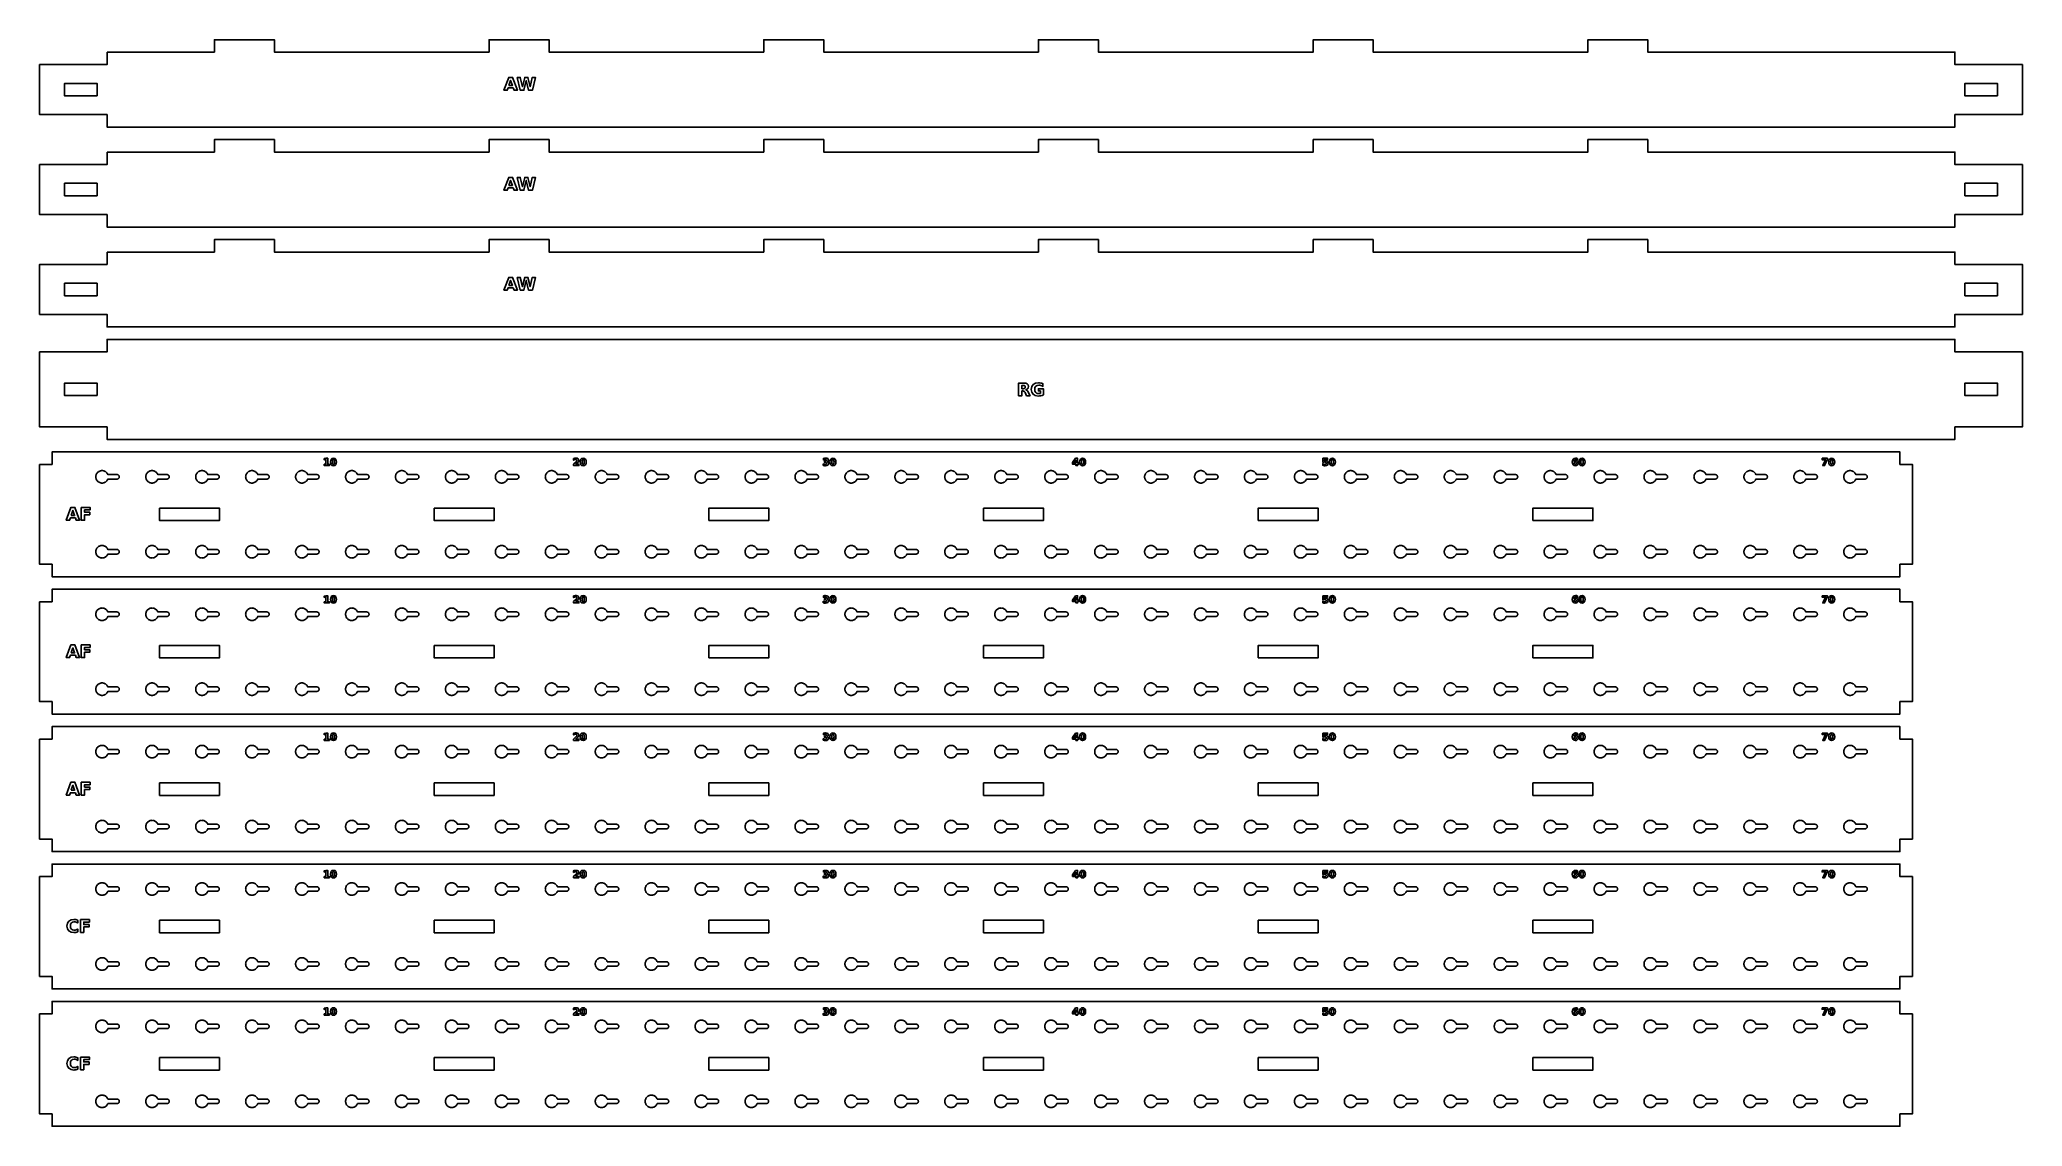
# Model space of a CAD drawing. Header units: millimetres. Extents: x 12 to 806, y 12 to 448.
import ezdxf

# ---------------------------------------------------------------- set-up
doc = ezdxf.new("R2010")
doc.units = ezdxf.units.MM
doc.layers.add('CUT', color=1, linetype='Continuous')
doc.layers.add('ENGRAVE', color=5, linetype='Continuous')

msp = doc.modelspace()

# ---------------------------------------------------------------- linework, layer by layer
at = {"layer": 'CUT', "color": 1}
for points in [[(39.5, 442.5), (82.5, 442.5), (82.5, 447.5), (106.5, 447.5), (106.5, 442.5), (192.5, 442.5), (192.5, 447.5), (216.5, 447.5), (216.5, 442.5), (302.5, 442.5), (302.5, 447.5), (326.5, 447.5), (326.5, 442.5), (412.5, 442.5), (412.5, 447.5), (436.5, 447.5), (436.5, 442.5), (522.5, 442.5), (522.5, 447.5), (546.5, 447.5), (546.5, 442.5), (632.5, 442.5), (632.5, 447.5), (656.5, 447.5), (656.5, 442.5), (779.5, 442.5), (779.5, 437.5), (806.5, 437.5), (806.5, 417.5), (779.5, 417.5), (779.5, 412.5), (39.5, 412.5), (39.5, 417.5), (12.5, 417.5), (12.5, 437.5), (39.5, 437.5)], [(35.5, 425), (35.5, 430), (22.5, 430), (22.5, 425)], [(796.5, 425), (796.5, 430), (783.5, 430), (783.5, 425)], [(39.5, 402.5), (82.5, 402.5), (82.5, 407.5), (106.5, 407.5), (106.5, 402.5), (192.5, 402.5), (192.5, 407.5), (216.5, 407.5), (216.5, 402.5), (302.5, 402.5), (302.5, 407.5), (326.5, 407.5), (326.5, 402.5), (412.5, 402.5), (412.5, 407.5), (436.5, 407.5), (436.5, 402.5), (522.5, 402.5), (522.5, 407.5), (546.5, 407.5), (546.5, 402.5), (632.5, 402.5), (632.5, 407.5), (656.5, 407.5), (656.5, 402.5), (779.5, 402.5), (779.5, 397.5), (806.5, 397.5), (806.5, 377.5), (779.5, 377.5), (779.5, 372.5), (39.5, 372.5), (39.5, 377.5), (12.5, 377.5), (12.5, 397.5), (39.5, 397.5)], [(35.5, 385), (35.5, 390), (22.5, 390), (22.5, 385)], [(796.5, 385), (796.5, 390), (783.5, 390), (783.5, 385)], [(39.5, 362.5), (82.5, 362.5), (82.5, 367.5), (106.5, 367.5), (106.5, 362.5), (192.5, 362.5), (192.5, 367.5), (216.5, 367.5), (216.5, 362.5), (302.5, 362.5), (302.5, 367.5), (326.5, 367.5), (326.5, 362.5), (412.5, 362.5), (412.5, 367.5), (436.5, 367.5), (436.5, 362.5), (522.5, 362.5), (522.5, 367.5), (546.5, 367.5), (546.5, 362.5), (632.5, 362.5), (632.5, 367.5), (656.5, 367.5), (656.5, 362.5), (779.5, 362.5), (779.5, 357.5), (806.5, 357.5), (806.5, 337.5), (779.5, 337.5), (779.5, 332.5), (39.5, 332.5), (39.5, 337.5), (12.5, 337.5), (12.5, 357.5), (39.5, 357.5)], [(35.5, 345), (35.5, 350), (22.5, 350), (22.5, 345)], [(796.5, 345), (796.5, 350), (783.5, 350), (783.5, 345)], [(12.5, 322.5), (39.5, 322.5), (39.5, 327.5), (779.5, 327.5), (779.5, 322.5), (806.5, 322.5), (806.5, 292.5), (779.5, 292.5), (779.5, 287.5), (39.5, 287.5), (39.5, 292.5), (12.5, 292.5)], [(35.5, 305), (35.5, 310), (22.5, 310), (22.5, 305)], [(796.5, 305), (796.5, 310), (783.5, 310), (783.5, 305)], [(12.5, 277.5), (17.5, 277.5), (17.5, 282.5), (757.5, 282.5), (757.5, 277.5), (762.5, 277.5), (762.5, 237.5), (757.5, 237.5), (757.5, 232.5), (17.5, 232.5), (17.5, 237.5), (12.5, 237.5)], [(39.09, 270.57), (39.27, 270.73), (39.43, 270.91), (39.58, 271.11), (39.7, 271.32), (39.81, 271.54), (39.83, 271.6), (43.5, 271.6), (43.59, 271.6), (43.68, 271.62), (43.76, 271.64), (43.84, 271.67), (43.92, 271.71), (44, 271.75), (44.07, 271.8), (44.14, 271.86), (44.2, 271.93), (44.25, 272), (44.29, 272.08), (44.33, 272.16), (44.36, 272.24), (44.38, 272.32), (44.4, 272.41), (44.4, 272.5), (44.4, 272.59), (44.38, 272.68), (44.36, 272.76), (44.33, 272.84), (44.29, 272.92), (44.25, 273), (44.2, 273.07), (44.14, 273.14), (44.07, 273.2), (44, 273.25), (43.92, 273.29), (43.84, 273.33), (43.76, 273.36), (43.68, 273.38), (43.59, 273.4), (43.5, 273.4), (39.83, 273.4), (39.81, 273.46), (39.7, 273.68), (39.58, 273.89), (39.43, 274.09), (39.27, 274.27), (39.09, 274.43), (38.89, 274.58), (38.68, 274.7), (38.46, 274.81), (38.23, 274.89), (37.99, 274.95), (37.75, 274.99), (37.5, 275), (37.25, 274.99), (37.01, 274.95), (36.77, 274.89), (36.54, 274.81), (36.32, 274.7), (36.11, 274.58), (35.91, 274.43), (35.73, 274.27), (35.57, 274.09), (35.42, 273.89), (35.3, 273.68), (35.19, 273.46), (35.11, 273.23), (35.05, 272.99), (35.01, 272.75), (35, 272.5), (35.01, 272.25), (35.05, 272.01), (35.11, 271.77), (35.19, 271.54), (35.3, 271.32), (35.42, 271.11), (35.57, 270.91), (35.73, 270.73), (35.91, 270.57), (36.11, 270.42), (36.32, 270.3), (36.54, 270.19), (36.77, 270.11), (37.01, 270.05), (37.25, 270.01), (37.5, 270), (37.75, 270.01), (37.99, 270.05), (38.23, 270.11), (38.46, 270.19), (38.68, 270.3), (38.89, 270.42)], [(58.89, 270.42), (59.09, 270.57), (59.27, 270.73), (59.43, 270.91), (59.58, 271.11), (59.7, 271.32), (59.81, 271.54), (59.83, 271.6), (63.5, 271.6), (63.59, 271.6), (63.68, 271.62), (63.76, 271.64), (63.84, 271.67), (63.92, 271.71), (64, 271.75), (64.07, 271.8), (64.14, 271.86), (64.2, 271.93), (64.25, 272), (64.29, 272.08), (64.33, 272.16), (64.36, 272.24), (64.38, 272.32), (64.4, 272.41), (64.4, 272.5), (64.4, 272.59), (64.38, 272.68), (64.36, 272.76), (64.33, 272.84), (64.29, 272.92), (64.25, 273), (64.2, 273.07), (64.14, 273.14), (64.07, 273.2), (64, 273.25), (63.92, 273.29), (63.84, 273.33), (63.76, 273.36), (63.68, 273.38), (63.59, 273.4), (63.5, 273.4), (59.83, 273.4), (59.81, 273.46), (59.7, 273.68), (59.58, 273.89), (59.43, 274.09), (59.27, 274.27), (59.09, 274.43), (58.89, 274.58), (58.68, 274.7), (58.46, 274.81), (58.23, 274.89), (57.99, 274.95), (57.75, 274.99), (57.5, 275), (57.25, 274.99), (57.01, 274.95), (56.77, 274.89), (56.54, 274.81), (56.32, 274.7), (56.11, 274.58), (55.91, 274.43), (55.73, 274.27), (55.57, 274.09), (55.42, 273.89), (55.3, 273.68), (55.19, 273.46), (55.11, 273.23), (55.05, 272.99), (55.01, 272.75), (55, 272.5), (55.01, 272.25), (55.05, 272.01), (55.11, 271.77), (55.19, 271.54), (55.3, 271.32), (55.42, 271.11), (55.57, 270.91), (55.73, 270.73), (55.91, 270.57), (56.11, 270.42), (56.32, 270.3), (56.54, 270.19), (56.77, 270.11), (57.01, 270.05), (57.25, 270.01), (57.5, 270), (57.75, 270.01), (57.99, 270.05), (58.23, 270.11), (58.46, 270.19), (58.68, 270.3)], [(79.09, 270.57), (79.27, 270.73), (79.43, 270.91), (79.58, 271.11), (79.7, 271.32), (79.81, 271.54), (79.83, 271.6), (83.5, 271.6), (83.59, 271.6), (83.68, 271.62), (83.76, 271.64), (83.84, 271.67), (83.92, 271.71), (84, 271.75), (84.07, 271.8), (84.14, 271.86), (84.2, 271.93), (84.25, 272), (84.29, 272.08), (84.33, 272.16), (84.36, 272.24), (84.38, 272.32), (84.4, 272.41), (84.4, 272.5), (84.4, 272.59), (84.38, 272.68), (84.36, 272.76), (84.33, 272.84), (84.29, 272.92), (84.25, 273), (84.2, 273.07), (84.14, 273.14), (84.07, 273.2), (84, 273.25), (83.92, 273.29), (83.84, 273.33), (83.76, 273.36), (83.68, 273.38), (83.59, 273.4), (83.5, 273.4), (79.83, 273.4), (79.81, 273.46), (79.7, 273.68), (79.58, 273.89), (79.43, 274.09), (79.27, 274.27), (79.09, 274.43), (78.89, 274.58), (78.68, 274.7), (78.46, 274.81), (78.23, 274.89), (77.99, 274.95), (77.75, 274.99), (77.5, 275), (77.25, 274.99), (77.01, 274.95), (76.77, 274.89), (76.54, 274.81), (76.32, 274.7), (76.11, 274.58), (75.91, 274.43), (75.73, 274.27), (75.57, 274.09), (75.42, 273.89), (75.3, 273.68), (75.19, 273.46), (75.11, 273.23), (75.05, 272.99), (75.01, 272.75), (75, 272.5), (75.01, 272.25), (75.05, 272.01), (75.11, 271.77), (75.19, 271.54), (75.3, 271.32), (75.42, 271.11), (75.57, 270.91), (75.73, 270.73), (75.91, 270.57), (76.11, 270.42), (76.32, 270.3), (76.54, 270.19), (76.77, 270.11), (77.01, 270.05), (77.25, 270.01), (77.5, 270), (77.75, 270.01), (77.99, 270.05), (78.23, 270.11), (78.46, 270.19), (78.68, 270.3), (78.89, 270.42)], [(99.09, 270.57), (99.27, 270.73), (99.43, 270.91), (99.58, 271.11), (99.7, 271.32), (99.81, 271.54), (99.83, 271.6), (103.5, 271.6), (103.59, 271.6), (103.68, 271.62), (103.76, 271.64), (103.84, 271.67), (103.92, 271.71), (104, 271.75), (104.07, 271.8), (104.14, 271.86), (104.2, 271.93), (104.25, 272), (104.29, 272.08), (104.33, 272.16), (104.36, 272.24), (104.38, 272.32), (104.4, 272.41), (104.4, 272.5), (104.4, 272.59), (104.38, 272.68), (104.36, 272.76), (104.33, 272.84), (104.29, 272.92), (104.25, 273), (104.2, 273.07), (104.14, 273.14), (104.07, 273.2), (104, 273.25), (103.92, 273.29), (103.84, 273.33), (103.76, 273.36), (103.68, 273.38), (103.59, 273.4), (103.5, 273.4), (99.83, 273.4), (99.81, 273.46), (99.7, 273.68), (99.58, 273.89), (99.43, 274.09), (99.27, 274.27), (99.09, 274.43), (98.89, 274.58), (98.68, 274.7), (98.46, 274.81), (98.23, 274.89), (97.99, 274.95), (97.75, 274.99), (97.5, 275), (97.25, 274.99), (97.01, 274.95), (96.77, 274.89), (96.54, 274.81), (96.32, 274.7), (96.11, 274.58), (95.91, 274.43), (95.73, 274.27), (95.57, 274.09), (95.42, 273.89), (95.3, 273.68), (95.19, 273.46), (95.11, 273.23), (95.05, 272.99), (95.01, 272.75), (95, 272.5), (95.01, 272.25), (95.05, 272.01), (95.11, 271.77), (95.19, 271.54), (95.3, 271.32), (95.42, 271.11), (95.57, 270.91), (95.73, 270.73), (95.91, 270.57), (96.11, 270.42), (96.32, 270.3), (96.54, 270.19), (96.77, 270.11), (97.01, 270.05), (97.25, 270.01), (97.5, 270), (97.75, 270.01), (97.99, 270.05), (98.23, 270.11), (98.46, 270.19), (98.68, 270.3), (98.89, 270.42)], [(119.09, 270.57), (119.27, 270.73), (119.43, 270.91), (119.58, 271.11), (119.7, 271.32), (119.81, 271.54), (119.83, 271.6), (123.5, 271.6), (123.59, 271.6), (123.68, 271.62), (123.76, 271.64), (123.84, 271.67), (123.92, 271.71), (124, 271.75), (124.07, 271.8), (124.14, 271.86), (124.2, 271.93), (124.25, 272), (124.29, 272.08), (124.33, 272.16), (124.36, 272.24), (124.38, 272.32), (124.4, 272.41), (124.4, 272.5), (124.4, 272.59), (124.38, 272.68), (124.36, 272.76), (124.33, 272.84), (124.29, 272.92), (124.25, 273), (124.2, 273.07), (124.14, 273.14), (124.07, 273.2), (124, 273.25), (123.92, 273.29), (123.84, 273.33), (123.76, 273.36), (123.68, 273.38), (123.59, 273.4), (123.5, 273.4), (119.83, 273.4), (119.81, 273.46), (119.7, 273.68), (119.58, 273.89), (119.43, 274.09), (119.27, 274.27), (119.09, 274.43), (118.89, 274.58), (118.68, 274.7), (118.46, 274.81), (118.23, 274.89), (117.99, 274.95), (117.75, 274.99), (117.5, 275), (117.25, 274.99), (117.01, 274.95), (116.77, 274.89), (116.54, 274.81), (116.32, 274.7), (116.11, 274.58), (115.91, 274.43), (115.73, 274.27), (115.57, 274.09), (115.42, 273.89), (115.3, 273.68), (115.19, 273.46), (115.11, 273.23), (115.05, 272.99), (115.01, 272.75), (115, 272.5), (115.01, 272.25), (115.05, 272.01), (115.11, 271.77), (115.19, 271.54), (115.3, 271.32), (115.42, 271.11), (115.57, 270.91), (115.73, 270.73), (115.91, 270.57), (116.11, 270.42), (116.32, 270.3), (116.54, 270.19), (116.77, 270.11), (117.01, 270.05), (117.25, 270.01), (117.5, 270), (117.75, 270.01), (117.99, 270.05), (118.23, 270.11), (118.46, 270.19), (118.68, 270.3), (118.89, 270.42)], [(139.09, 270.57), (139.27, 270.73), (139.43, 270.91), (139.58, 271.11), (139.7, 271.32), (139.81, 271.54), (139.83, 271.6), (143.5, 271.6), (143.59, 271.6), (143.68, 271.62), (143.76, 271.64), (143.84, 271.67), (143.92, 271.71), (144, 271.75), (144.07, 271.8), (144.14, 271.86), (144.2, 271.93), (144.25, 272), (144.29, 272.08), (144.33, 272.16), (144.36, 272.24), (144.38, 272.32), (144.4, 272.41), (144.4, 272.5), (144.4, 272.59), (144.38, 272.68), (144.36, 272.76), (144.33, 272.84), (144.29, 272.92), (144.25, 273), (144.2, 273.07), (144.14, 273.14), (144.07, 273.2), (144, 273.25), (143.92, 273.29), (143.84, 273.33), (143.76, 273.36), (143.68, 273.38), (143.59, 273.4), (143.5, 273.4), (139.83, 273.4), (139.81, 273.46), (139.7, 273.68), (139.58, 273.89), (139.43, 274.09), (139.27, 274.27), (139.09, 274.43), (138.89, 274.58), (138.68, 274.7), (138.46, 274.81), (138.23, 274.89), (137.99, 274.95), (137.75, 274.99), (137.5, 275), (137.25, 274.99), (137.01, 274.95), (136.77, 274.89), (136.54, 274.81), (136.32, 274.7), (136.11, 274.58), (135.91, 274.43), (135.73, 274.27), (135.57, 274.09), (135.42, 273.89), (135.3, 273.68), (135.19, 273.46), (135.11, 273.23), (135.05, 272.99), (135.01, 272.75), (135, 272.5), (135.01, 272.25), (135.05, 272.01), (135.11, 271.77), (135.19, 271.54), (135.3, 271.32), (135.42, 271.11), (135.57, 270.91), (135.73, 270.73), (135.91, 270.57), (136.11, 270.42), (136.32, 270.3), (136.54, 270.19), (136.77, 270.11), (137.01, 270.05), (137.25, 270.01), (137.5, 270), (137.75, 270.01), (137.99, 270.05), (138.23, 270.11), (138.46, 270.19), (138.68, 270.3), (138.89, 270.42)], [(158.89, 270.42), (159.09, 270.57), (159.27, 270.73), (159.43, 270.91), (159.58, 271.11), (159.7, 271.32), (159.81, 271.54), (159.83, 271.6), (163.5, 271.6), (163.59, 271.6), (163.68, 271.62), (163.76, 271.64), (163.84, 271.67), (163.92, 271.71), (164, 271.75), (164.07, 271.8), (164.14, 271.86), (164.2, 271.93), (164.25, 272), (164.29, 272.08), (164.33, 272.16), (164.36, 272.24), (164.38, 272.32), (164.4, 272.41), (164.4, 272.5), (164.4, 272.59), (164.38, 272.68), (164.36, 272.76), (164.33, 272.84), (164.29, 272.92), (164.25, 273), (164.2, 273.07), (164.14, 273.14), (164.07, 273.2), (164, 273.25), (163.92, 273.29), (163.84, 273.33), (163.76, 273.36), (163.68, 273.38), (163.59, 273.4), (163.5, 273.4), (159.83, 273.4), (159.81, 273.46), (159.7, 273.68), (159.58, 273.89), (159.43, 274.09), (159.27, 274.27), (159.09, 274.43), (158.89, 274.58), (158.68, 274.7), (158.46, 274.81), (158.23, 274.89), (157.99, 274.95), (157.75, 274.99), (157.5, 275), (157.25, 274.99), (157.01, 274.95), (156.77, 274.89), (156.54, 274.81), (156.32, 274.7), (156.11, 274.58), (155.91, 274.43), (155.73, 274.27), (155.57, 274.09), (155.42, 273.89), (155.3, 273.68), (155.19, 273.46), (155.11, 273.23), (155.05, 272.99), (155.01, 272.75), (155, 272.5), (155.01, 272.25), (155.05, 272.01), (155.11, 271.77), (155.19, 271.54), (155.3, 271.32), (155.42, 271.11), (155.57, 270.91), (155.73, 270.73), (155.91, 270.57), (156.11, 270.42), (156.32, 270.3), (156.54, 270.19), (156.77, 270.11), (157.01, 270.05), (157.25, 270.01), (157.5, 270), (157.75, 270.01), (157.99, 270.05), (158.23, 270.11), (158.46, 270.19), (158.68, 270.3)], [(178.89, 270.42), (179.09, 270.57), (179.27, 270.73), (179.43, 270.91), (179.58, 271.11), (179.7, 271.32), (179.81, 271.54), (179.83, 271.6), (183.5, 271.6), (183.59, 271.6), (183.68, 271.62), (183.76, 271.64), (183.84, 271.67), (183.92, 271.71), (184, 271.75), (184.07, 271.8), (184.14, 271.86), (184.2, 271.93), (184.25, 272), (184.29, 272.08), (184.33, 272.16), (184.36, 272.24), (184.38, 272.32), (184.4, 272.41), (184.4, 272.5), (184.4, 272.59), (184.38, 272.68), (184.36, 272.76), (184.33, 272.84), (184.29, 272.92), (184.25, 273), (184.2, 273.07), (184.14, 273.14), (184.07, 273.2), (184, 273.25), (183.92, 273.29), (183.84, 273.33), (183.76, 273.36), (183.68, 273.38), (183.59, 273.4), (183.5, 273.4), (179.83, 273.4), (179.81, 273.46), (179.7, 273.68), (179.58, 273.89), (179.43, 274.09), (179.27, 274.27), (179.09, 274.43), (178.89, 274.58), (178.68, 274.7), (178.46, 274.81), (178.23, 274.89), (177.99, 274.95), (177.75, 274.99), (177.5, 275), (177.25, 274.99), (177.01, 274.95), (176.77, 274.89), (176.54, 274.81), (176.32, 274.7), (176.11, 274.58), (175.91, 274.43), (175.73, 274.27), (175.57, 274.09), (175.42, 273.89), (175.3, 273.68), (175.19, 273.46), (175.11, 273.23), (175.05, 272.99), (175.01, 272.75), (175, 272.5), (175.01, 272.25), (175.05, 272.01), (175.11, 271.77), (175.19, 271.54), (175.3, 271.32), (175.42, 271.11), (175.57, 270.91), (175.73, 270.73), (175.91, 270.57), (176.11, 270.42), (176.32, 270.3), (176.54, 270.19), (176.77, 270.11), (177.01, 270.05), (177.25, 270.01), (177.5, 270), (177.75, 270.01), (177.99, 270.05), (178.23, 270.11), (178.46, 270.19), (178.68, 270.3)], [(199.09, 270.57), (199.27, 270.73), (199.43, 270.91), (199.58, 271.11), (199.7, 271.32), (199.81, 271.54), (199.83, 271.6), (203.5, 271.6), (203.59, 271.6), (203.68, 271.62), (203.76, 271.64), (203.84, 271.67), (203.92, 271.71), (204, 271.75), (204.07, 271.8), (204.14, 271.86), (204.2, 271.93), (204.25, 272), (204.29, 272.08), (204.33, 272.16), (204.36, 272.24), (204.38, 272.32), (204.4, 272.41), (204.4, 272.5), (204.4, 272.59), (204.38, 272.68), (204.36, 272.76), (204.33, 272.84), (204.29, 272.92), (204.25, 273), (204.2, 273.07), (204.14, 273.14), (204.07, 273.2), (204, 273.25), (203.92, 273.29), (203.84, 273.33), (203.76, 273.36), (203.68, 273.38), (203.59, 273.4), (203.5, 273.4), (199.83, 273.4), (199.81, 273.46), (199.7, 273.68), (199.58, 273.89), (199.43, 274.09), (199.27, 274.27), (199.09, 274.43), (198.89, 274.58), (198.68, 274.7), (198.46, 274.81), (198.23, 274.89), (197.99, 274.95), (197.75, 274.99), (197.5, 275), (197.25, 274.99), (197.01, 274.95), (196.77, 274.89), (196.54, 274.81), (196.32, 274.7), (196.11, 274.58), (195.91, 274.43), (195.73, 274.27), (195.57, 274.09), (195.42, 273.89), (195.3, 273.68), (195.19, 273.46), (195.11, 273.23), (195.05, 272.99), (195.01, 272.75), (195, 272.5), (195.01, 272.25), (195.05, 272.01), (195.11, 271.77), (195.19, 271.54), (195.3, 271.32), (195.42, 271.11), (195.57, 270.91), (195.73, 270.73), (195.91, 270.57), (196.11, 270.42), (196.32, 270.3), (196.54, 270.19), (196.77, 270.11), (197.01, 270.05), (197.25, 270.01), (197.5, 270), (197.75, 270.01), (197.99, 270.05), (198.23, 270.11), (198.46, 270.19), (198.68, 270.3), (198.89, 270.42)], [(219.09, 270.57), (219.27, 270.73), (219.43, 270.91), (219.58, 271.11), (219.7, 271.32), (219.81, 271.54), (219.83, 271.6), (223.5, 271.6), (223.59, 271.6), (223.68, 271.62), (223.76, 271.64), (223.84, 271.67), (223.92, 271.71), (224, 271.75), (224.07, 271.8), (224.14, 271.86), (224.2, 271.93), (224.25, 272), (224.29, 272.08), (224.33, 272.16), (224.36, 272.24), (224.38, 272.32), (224.4, 272.41), (224.4, 272.5), (224.4, 272.59), (224.38, 272.68), (224.36, 272.76), (224.33, 272.84), (224.29, 272.92), (224.25, 273), (224.2, 273.07), (224.14, 273.14), (224.07, 273.2), (224, 273.25), (223.92, 273.29), (223.84, 273.33), (223.76, 273.36), (223.68, 273.38), (223.59, 273.4), (223.5, 273.4), (219.83, 273.4), (219.81, 273.46), (219.7, 273.68), (219.58, 273.89), (219.43, 274.09), (219.27, 274.27), (219.09, 274.43), (218.89, 274.58), (218.68, 274.7), (218.46, 274.81), (218.23, 274.89), (217.99, 274.95), (217.75, 274.99), (217.5, 275), (217.25, 274.99), (217.01, 274.95), (216.77, 274.89), (216.54, 274.81), (216.32, 274.7), (216.11, 274.58), (215.91, 274.43), (215.73, 274.27), (215.57, 274.09), (215.42, 273.89), (215.3, 273.68), (215.19, 273.46), (215.11, 273.23), (215.05, 272.99), (215.01, 272.75), (215, 272.5), (215.01, 272.25), (215.05, 272.01), (215.11, 271.77), (215.19, 271.54), (215.3, 271.32), (215.42, 271.11), (215.57, 270.91), (215.73, 270.73), (215.91, 270.57), (216.11, 270.42), (216.32, 270.3), (216.54, 270.19), (216.77, 270.11), (217.01, 270.05), (217.25, 270.01), (217.5, 270), (217.75, 270.01), (217.99, 270.05), (218.23, 270.11), (218.46, 270.19), (218.68, 270.3), (218.89, 270.42)], [(238.89, 270.42), (239.09, 270.57), (239.27, 270.73), (239.43, 270.91), (239.58, 271.11), (239.7, 271.32), (239.81, 271.54), (239.83, 271.6), (243.5, 271.6), (243.59, 271.6), (243.68, 271.62), (243.76, 271.64), (243.84, 271.67), (243.92, 271.71), (244, 271.75), (244.07, 271.8), (244.14, 271.86), (244.2, 271.93), (244.25, 272), (244.29, 272.08), (244.33, 272.16), (244.36, 272.24), (244.38, 272.32), (244.4, 272.41), (244.4, 272.5), (244.4, 272.59), (244.38, 272.68), (244.36, 272.76), (244.33, 272.84), (244.29, 272.92), (244.25, 273), (244.2, 273.07), (244.14, 273.14), (244.07, 273.2), (244, 273.25), (243.92, 273.29), (243.84, 273.33), (243.76, 273.36), (243.68, 273.38), (243.59, 273.4), (243.5, 273.4), (239.83, 273.4), (239.81, 273.46), (239.7, 273.68), (239.58, 273.89), (239.43, 274.09), (239.27, 274.27), (239.09, 274.43), (238.89, 274.58), (238.68, 274.7), (238.46, 274.81), (238.23, 274.89), (237.99, 274.95), (237.75, 274.99), (237.5, 275), (237.25, 274.99), (237.01, 274.95), (236.77, 274.89), (236.54, 274.81), (236.32, 274.7), (236.11, 274.58), (235.91, 274.43), (235.73, 274.27), (235.57, 274.09), (235.42, 273.89), (235.3, 273.68), (235.19, 273.46), (235.11, 273.23), (235.05, 272.99), (235.01, 272.75), (235, 272.5), (235.01, 272.25), (235.05, 272.01), (235.11, 271.77), (235.19, 271.54), (235.3, 271.32), (235.42, 271.11), (235.57, 270.91), (235.73, 270.73), (235.91, 270.57), (236.11, 270.42), (236.32, 270.3), (236.54, 270.19), (236.77, 270.11), (237.01, 270.05), (237.25, 270.01), (237.5, 270), (237.75, 270.01), (237.99, 270.05), (238.23, 270.11), (238.46, 270.19), (238.68, 270.3)], [(259.09, 270.57), (259.27, 270.73), (259.43, 270.91), (259.58, 271.11), (259.7, 271.32), (259.81, 271.54), (259.83, 271.6), (263.5, 271.6), (263.59, 271.6), (263.68, 271.62), (263.76, 271.64), (263.84, 271.67), (263.92, 271.71), (264, 271.75), (264.07, 271.8), (264.14, 271.86), (264.2, 271.93), (264.25, 272), (264.29, 272.08), (264.33, 272.16), (264.36, 272.24), (264.38, 272.32), (264.4, 272.41), (264.4, 272.5), (264.4, 272.59), (264.38, 272.68), (264.36, 272.76), (264.33, 272.84), (264.29, 272.92), (264.25, 273), (264.2, 273.07), (264.14, 273.14), (264.07, 273.2), (264, 273.25), (263.92, 273.29), (263.84, 273.33), (263.76, 273.36), (263.68, 273.38), (263.59, 273.4), (263.5, 273.4), (259.83, 273.4), (259.81, 273.46), (259.7, 273.68), (259.58, 273.89), (259.43, 274.09), (259.27, 274.27), (259.09, 274.43), (258.89, 274.58), (258.68, 274.7), (258.46, 274.81), (258.23, 274.89), (257.99, 274.95), (257.75, 274.99), (257.5, 275), (257.25, 274.99), (257.01, 274.95), (256.77, 274.89), (256.54, 274.81), (256.32, 274.7), (256.11, 274.58), (255.91, 274.43), (255.73, 274.27), (255.57, 274.09), (255.42, 273.89), (255.3, 273.68), (255.19, 273.46), (255.11, 273.23), (255.05, 272.99), (255.01, 272.75), (255, 272.5), (255.01, 272.25), (255.05, 272.01), (255.11, 271.77), (255.19, 271.54), (255.3, 271.32), (255.42, 271.11), (255.57, 270.91), (255.73, 270.73), (255.91, 270.57), (256.11, 270.42), (256.32, 270.3), (256.54, 270.19), (256.77, 270.11), (257.01, 270.05), (257.25, 270.01), (257.5, 270), (257.75, 270.01), (257.99, 270.05), (258.23, 270.11), (258.46, 270.19), (258.68, 270.3), (258.89, 270.42)], [(279.09, 270.57), (279.27, 270.73), (279.43, 270.91), (279.58, 271.11), (279.7, 271.32), (279.81, 271.54), (279.83, 271.6), (283.5, 271.6), (283.59, 271.6), (283.68, 271.62), (283.76, 271.64), (283.84, 271.67), (283.92, 271.71), (284, 271.75), (284.07, 271.8), (284.14, 271.86), (284.2, 271.93), (284.25, 272), (284.29, 272.08), (284.33, 272.16), (284.36, 272.24), (284.38, 272.32), (284.4, 272.41), (284.4, 272.5), (284.4, 272.59), (284.38, 272.68), (284.36, 272.76), (284.33, 272.84), (284.29, 272.92), (284.25, 273), (284.2, 273.07), (284.14, 273.14), (284.07, 273.2), (284, 273.25), (283.92, 273.29), (283.84, 273.33), (283.76, 273.36), (283.68, 273.38), (283.59, 273.4), (283.5, 273.4), (279.83, 273.4), (279.81, 273.46), (279.7, 273.68), (279.58, 273.89), (279.43, 274.09), (279.27, 274.27), (279.09, 274.43), (278.89, 274.58), (278.68, 274.7), (278.46, 274.81), (278.23, 274.89), (277.99, 274.95), (277.75, 274.99), (277.5, 275), (277.25, 274.99), (277.01, 274.95), (276.77, 274.89), (276.54, 274.81), (276.32, 274.7), (276.11, 274.58), (275.91, 274.43), (275.73, 274.27), (275.57, 274.09), (275.42, 273.89), (275.3, 273.68), (275.19, 273.46), (275.11, 273.23), (275.05, 272.99), (275.01, 272.75), (275, 272.5), (275.01, 272.25), (275.05, 272.01), (275.11, 271.77), (275.19, 271.54), (275.3, 271.32), (275.42, 271.11), (275.57, 270.91), (275.73, 270.73), (275.91, 270.57), (276.11, 270.42), (276.32, 270.3), (276.54, 270.19), (276.77, 270.11), (277.01, 270.05), (277.25, 270.01), (277.5, 270), (277.75, 270.01), (277.99, 270.05), (278.23, 270.11), (278.46, 270.19), (278.68, 270.3), (278.89, 270.42)], [(298.89, 270.42), (299.09, 270.57), (299.27, 270.73), (299.43, 270.91), (299.58, 271.11), (299.7, 271.32), (299.81, 271.54), (299.83, 271.6), (303.5, 271.6), (303.59, 271.6), (303.68, 271.62), (303.76, 271.64), (303.84, 271.67), (303.92, 271.71), (304, 271.75), (304.07, 271.8), (304.14, 271.86), (304.2, 271.93), (304.25, 272), (304.29, 272.08), (304.33, 272.16), (304.36, 272.24), (304.38, 272.32), (304.4, 272.41), (304.4, 272.5), (304.4, 272.59), (304.38, 272.68), (304.36, 272.76), (304.33, 272.84), (304.29, 272.92), (304.25, 273), (304.2, 273.07), (304.14, 273.14), (304.07, 273.2), (304, 273.25), (303.92, 273.29), (303.84, 273.33), (303.76, 273.36), (303.68, 273.38), (303.59, 273.4), (303.5, 273.4), (299.83, 273.4), (299.81, 273.46), (299.7, 273.68), (299.58, 273.89), (299.43, 274.09), (299.27, 274.27), (299.09, 274.43), (298.89, 274.58), (298.68, 274.7), (298.46, 274.81), (298.23, 274.89), (297.99, 274.95), (297.75, 274.99), (297.5, 275), (297.25, 274.99), (297.01, 274.95), (296.77, 274.89), (296.54, 274.81), (296.32, 274.7), (296.11, 274.58), (295.91, 274.43), (295.73, 274.27), (295.57, 274.09), (295.42, 273.89), (295.3, 273.68), (295.19, 273.46), (295.11, 273.23), (295.05, 272.99), (295.01, 272.75), (295, 272.5), (295.01, 272.25), (295.05, 272.01), (295.11, 271.77), (295.19, 271.54), (295.3, 271.32), (295.42, 271.11), (295.57, 270.91), (295.73, 270.73), (295.91, 270.57), (296.11, 270.42), (296.32, 270.3), (296.54, 270.19), (296.77, 270.11), (297.01, 270.05), (297.25, 270.01), (297.5, 270), (297.75, 270.01), (297.99, 270.05), (298.23, 270.11), (298.46, 270.19), (298.68, 270.3)], [(319.09, 270.57), (319.27, 270.73), (319.43, 270.91), (319.58, 271.11), (319.7, 271.32), (319.81, 271.54), (319.83, 271.6), (323.5, 271.6), (323.59, 271.6), (323.68, 271.62), (323.76, 271.64), (323.84, 271.67), (323.92, 271.71), (324, 271.75), (324.07, 271.8), (324.14, 271.86), (324.2, 271.93), (324.25, 272), (324.29, 272.08), (324.33, 272.16), (324.36, 272.24), (324.38, 272.32), (324.4, 272.41), (324.4, 272.5), (324.4, 272.59), (324.38, 272.68), (324.36, 272.76), (324.33, 272.84), (324.29, 272.92), (324.25, 273), (324.2, 273.07), (324.14, 273.14), (324.07, 273.2), (324, 273.25), (323.92, 273.29), (323.84, 273.33), (323.76, 273.36), (323.68, 273.38), (323.59, 273.4), (323.5, 273.4), (319.83, 273.4), (319.81, 273.46), (319.7, 273.68), (319.58, 273.89), (319.43, 274.09), (319.27, 274.27), (319.09, 274.43), (318.89, 274.58), (318.68, 274.7), (318.46, 274.81), (318.23, 274.89), (317.99, 274.95), (317.75, 274.99), (317.5, 275), (317.25, 274.99), (317.01, 274.95), (316.77, 274.89), (316.54, 274.81), (316.32, 274.7), (316.11, 274.58), (315.91, 274.43), (315.73, 274.27), (315.57, 274.09), (315.42, 273.89), (315.3, 273.68), (315.19, 273.46), (315.11, 273.23), (315.05, 272.99), (315.01, 272.75), (315, 272.5), (315.01, 272.25), (315.05, 272.01), (315.11, 271.77), (315.19, 271.54), (315.3, 271.32), (315.42, 271.11), (315.57, 270.91), (315.73, 270.73), (315.91, 270.57), (316.11, 270.42), (316.32, 270.3), (316.54, 270.19), (316.77, 270.11), (317.01, 270.05), (317.25, 270.01), (317.5, 270), (317.75, 270.01), (317.99, 270.05), (318.23, 270.11), (318.46, 270.19), (318.68, 270.3), (318.89, 270.42)], [(339.09, 270.57), (339.27, 270.73), (339.43, 270.91), (339.58, 271.11), (339.7, 271.32), (339.81, 271.54), (339.83, 271.6), (343.5, 271.6), (343.59, 271.6), (343.68, 271.62), (343.76, 271.64), (343.84, 271.67), (343.92, 271.71), (344, 271.75), (344.07, 271.8), (344.14, 271.86), (344.2, 271.93), (344.25, 272), (344.29, 272.08), (344.33, 272.16), (344.36, 272.24), (344.38, 272.32), (344.4, 272.41), (344.4, 272.5), (344.4, 272.59), (344.38, 272.68), (344.36, 272.76), (344.33, 272.84), (344.29, 272.92), (344.25, 273), (344.2, 273.07), (344.14, 273.14), (344.07, 273.2), (344, 273.25), (343.92, 273.29), (343.84, 273.33), (343.76, 273.36), (343.68, 273.38), (343.59, 273.4), (343.5, 273.4), (339.83, 273.4), (339.81, 273.46), (339.7, 273.68), (339.58, 273.89), (339.43, 274.09), (339.27, 274.27), (339.09, 274.43), (338.89, 274.58), (338.68, 274.7), (338.46, 274.81), (338.23, 274.89), (337.99, 274.95), (337.75, 274.99), (337.5, 275), (337.25, 274.99), (337.01, 274.95), (336.77, 274.89), (336.54, 274.81), (336.32, 274.7), (336.11, 274.58), (335.91, 274.43), (335.73, 274.27), (335.57, 274.09), (335.42, 273.89), (335.3, 273.68), (335.19, 273.46), (335.11, 273.23), (335.05, 272.99), (335.01, 272.75), (335, 272.5), (335.01, 272.25), (335.05, 272.01), (335.11, 271.77), (335.19, 271.54), (335.3, 271.32), (335.42, 271.11), (335.57, 270.91), (335.73, 270.73), (335.91, 270.57), (336.11, 270.42), (336.32, 270.3), (336.54, 270.19), (336.77, 270.11), (337.01, 270.05), (337.25, 270.01), (337.5, 270), (337.75, 270.01), (337.99, 270.05), (338.23, 270.11), (338.46, 270.19), (338.68, 270.3), (338.89, 270.42)], [(359.09, 270.57), (359.27, 270.73), (359.43, 270.91), (359.58, 271.11), (359.7, 271.32), (359.81, 271.54), (359.83, 271.6), (363.5, 271.6), (363.59, 271.6), (363.68, 271.62), (363.76, 271.64), (363.84, 271.67), (363.92, 271.71), (364, 271.75), (364.07, 271.8), (364.14, 271.86), (364.2, 271.93), (364.25, 272), (364.29, 272.08), (364.33, 272.16), (364.36, 272.24), (364.38, 272.32), (364.4, 272.41), (364.4, 272.5), (364.4, 272.59), (364.38, 272.68), (364.36, 272.76), (364.33, 272.84), (364.29, 272.92), (364.25, 273), (364.2, 273.07), (364.14, 273.14), (364.07, 273.2), (364, 273.25), (363.92, 273.29), (363.84, 273.33), (363.76, 273.36), (363.68, 273.38), (363.59, 273.4), (363.5, 273.4), (359.83, 273.4), (359.81, 273.46), (359.7, 273.68), (359.58, 273.89), (359.43, 274.09), (359.27, 274.27), (359.09, 274.43), (358.89, 274.58), (358.68, 274.7), (358.46, 274.81), (358.23, 274.89), (357.99, 274.95), (357.75, 274.99), (357.5, 275), (357.25, 274.99), (357.01, 274.95), (356.77, 274.89), (356.54, 274.81), (356.32, 274.7), (356.11, 274.58), (355.91, 274.43), (355.73, 274.27), (355.57, 274.09), (355.42, 273.89), (355.3, 273.68), (355.19, 273.46), (355.11, 273.23), (355.05, 272.99), (355.01, 272.75), (355, 272.5), (355.01, 272.25), (355.05, 272.01), (355.11, 271.77), (355.19, 271.54), (355.3, 271.32), (355.42, 271.11), (355.57, 270.91), (355.73, 270.73), (355.91, 270.57), (356.11, 270.42), (356.32, 270.3), (356.54, 270.19), (356.77, 270.11), (357.01, 270.05), (357.25, 270.01), (357.5, 270), (357.75, 270.01), (357.99, 270.05), (358.23, 270.11), (358.46, 270.19), (358.68, 270.3), (358.89, 270.42)], [(378.89, 270.42), (379.09, 270.57), (379.27, 270.73), (379.43, 270.91), (379.58, 271.11), (379.7, 271.32), (379.81, 271.54), (379.83, 271.6), (383.5, 271.6), (383.59, 271.6), (383.68, 271.62), (383.76, 271.64), (383.84, 271.67), (383.92, 271.71), (384, 271.75), (384.07, 271.8), (384.14, 271.86), (384.2, 271.93), (384.25, 272), (384.29, 272.08), (384.33, 272.16), (384.36, 272.24), (384.38, 272.32), (384.4, 272.41), (384.4, 272.5), (384.4, 272.59), (384.38, 272.68), (384.36, 272.76), (384.33, 272.84), (384.29, 272.92), (384.25, 273), (384.2, 273.07), (384.14, 273.14), (384.07, 273.2), (384, 273.25), (383.92, 273.29), (383.84, 273.33), (383.76, 273.36), (383.68, 273.38), (383.59, 273.4), (383.5, 273.4), (379.83, 273.4), (379.81, 273.46), (379.7, 273.68), (379.58, 273.89), (379.43, 274.09), (379.27, 274.27), (379.09, 274.43), (378.89, 274.58), (378.68, 274.7), (378.46, 274.81), (378.23, 274.89), (377.99, 274.95), (377.75, 274.99), (377.5, 275), (377.25, 274.99), (377.01, 274.95), (376.77, 274.89), (376.54, 274.81), (376.32, 274.7), (376.11, 274.58), (375.91, 274.43), (375.73, 274.27), (375.57, 274.09), (375.42, 273.89), (375.3, 273.68), (375.19, 273.46), (375.11, 273.23), (375.05, 272.99), (375.01, 272.75), (375, 272.5), (375.01, 272.25), (375.05, 272.01), (375.11, 271.77), (375.19, 271.54), (375.3, 271.32), (375.42, 271.11), (375.57, 270.91), (375.73, 270.73), (375.91, 270.57), (376.11, 270.42), (376.32, 270.3), (376.54, 270.19), (376.77, 270.11), (377.01, 270.05), (377.25, 270.01), (377.5, 270), (377.75, 270.01), (377.99, 270.05), (378.23, 270.11), (378.46, 270.19), (378.68, 270.3)], [(398.89, 270.42), (399.09, 270.57), (399.27, 270.73), (399.43, 270.91), (399.58, 271.11), (399.7, 271.32), (399.81, 271.54), (399.83, 271.6), (403.5, 271.6), (403.59, 271.6), (403.68, 271.62), (403.76, 271.64), (403.84, 271.67), (403.92, 271.71), (404, 271.75), (404.07, 271.8), (404.14, 271.86), (404.2, 271.93), (404.25, 272), (404.29, 272.08), (404.33, 272.16), (404.36, 272.24), (404.38, 272.32), (404.4, 272.41), (404.4, 272.5), (404.4, 272.59), (404.38, 272.68), (404.36, 272.76), (404.33, 272.84), (404.29, 272.92), (404.25, 273), (404.2, 273.07), (404.14, 273.14), (404.07, 273.2), (404, 273.25), (403.92, 273.29), (403.84, 273.33), (403.76, 273.36), (403.68, 273.38), (403.59, 273.4), (403.5, 273.4), (399.83, 273.4), (399.81, 273.46), (399.7, 273.68), (399.58, 273.89), (399.43, 274.09), (399.27, 274.27), (399.09, 274.43), (398.89, 274.58), (398.68, 274.7), (398.46, 274.81), (398.23, 274.89), (397.99, 274.95), (397.75, 274.99), (397.5, 275), (397.25, 274.99), (397.01, 274.95), (396.77, 274.89), (396.54, 274.81), (396.32, 274.7), (396.11, 274.58), (395.91, 274.43), (395.73, 274.27), (395.57, 274.09), (395.42, 273.89), (395.3, 273.68), (395.19, 273.46), (395.11, 273.23), (395.05, 272.99), (395.01, 272.75), (395, 272.5), (395.01, 272.25), (395.05, 272.01), (395.11, 271.77), (395.19, 271.54), (395.3, 271.32), (395.42, 271.11), (395.57, 270.91), (395.73, 270.73), (395.91, 270.57), (396.11, 270.42), (396.32, 270.3), (396.54, 270.19), (396.77, 270.11), (397.01, 270.05), (397.25, 270.01), (397.5, 270), (397.75, 270.01), (397.99, 270.05), (398.23, 270.11), (398.46, 270.19), (398.68, 270.3)], [(419.09, 270.57), (419.27, 270.73), (419.43, 270.91), (419.58, 271.11), (419.7, 271.32), (419.81, 271.54), (419.83, 271.6), (423.5, 271.6), (423.59, 271.6), (423.68, 271.62), (423.76, 271.64), (423.84, 271.67), (423.92, 271.71), (424, 271.75), (424.07, 271.8), (424.14, 271.86), (424.2, 271.93), (424.25, 272), (424.29, 272.08), (424.33, 272.16), (424.36, 272.24), (424.38, 272.32), (424.4, 272.41), (424.4, 272.5), (424.4, 272.59), (424.38, 272.68), (424.36, 272.76), (424.33, 272.84), (424.29, 272.92), (424.25, 273), (424.2, 273.07), (424.14, 273.14), (424.07, 273.2), (424, 273.25), (423.92, 273.29), (423.84, 273.33), (423.76, 273.36), (423.68, 273.38), (423.59, 273.4), (423.5, 273.4), (419.83, 273.4), (419.81, 273.46), (419.7, 273.68), (419.58, 273.89), (419.43, 274.09), (419.27, 274.27), (419.09, 274.43), (418.89, 274.58), (418.68, 274.7), (418.46, 274.81), (418.23, 274.89), (417.99, 274.95), (417.75, 274.99), (417.5, 275), (417.25, 274.99), (417.01, 274.95), (416.77, 274.89), (416.54, 274.81), (416.32, 274.7), (416.11, 274.58), (415.91, 274.43), (415.73, 274.27), (415.57, 274.09), (415.42, 273.89), (415.3, 273.68), (415.19, 273.46), (415.11, 273.23), (415.05, 272.99), (415.01, 272.75), (415, 272.5), (415.01, 272.25), (415.05, 272.01), (415.11, 271.77), (415.19, 271.54), (415.3, 271.32), (415.42, 271.11), (415.57, 270.91), (415.73, 270.73), (415.91, 270.57), (416.11, 270.42), (416.32, 270.3), (416.54, 270.19), (416.77, 270.11), (417.01, 270.05), (417.25, 270.01), (417.5, 270), (417.75, 270.01), (417.99, 270.05), (418.23, 270.11), (418.46, 270.19), (418.68, 270.3), (418.89, 270.42)], [(439.09, 270.57), (439.27, 270.73), (439.43, 270.91), (439.58, 271.11), (439.7, 271.32), (439.81, 271.54), (439.83, 271.6), (443.5, 271.6), (443.59, 271.6), (443.68, 271.62), (443.76, 271.64), (443.84, 271.67), (443.92, 271.71), (444, 271.75), (444.07, 271.8), (444.14, 271.86), (444.2, 271.93), (444.25, 272), (444.29, 272.08), (444.33, 272.16), (444.36, 272.24), (444.38, 272.32), (444.4, 272.41), (444.4, 272.5), (444.4, 272.59), (444.38, 272.68), (444.36, 272.76), (444.33, 272.84), (444.29, 272.92), (444.25, 273), (444.2, 273.07), (444.14, 273.14), (444.07, 273.2), (444, 273.25), (443.92, 273.29), (443.84, 273.33), (443.76, 273.36), (443.68, 273.38), (443.59, 273.4), (443.5, 273.4), (439.83, 273.4), (439.81, 273.46), (439.7, 273.68), (439.58, 273.89), (439.43, 274.09), (439.27, 274.27), (439.09, 274.43), (438.89, 274.58), (438.68, 274.7), (438.46, 274.81), (438.23, 274.89), (437.99, 274.95), (437.75, 274.99), (437.5, 275), (437.25, 274.99), (437.01, 274.95), (436.77, 274.89), (436.54, 274.81), (436.32, 274.7), (436.11, 274.58), (435.91, 274.43), (435.73, 274.27), (435.57, 274.09), (435.42, 273.89), (435.3, 273.68), (435.19, 273.46), (435.11, 273.23), (435.05, 272.99), (435.01, 272.75), (435, 272.5), (435.01, 272.25), (435.05, 272.01), (435.11, 271.77), (435.19, 271.54), (435.3, 271.32), (435.42, 271.11), (435.57, 270.91), (435.73, 270.73), (435.91, 270.57), (436.11, 270.42), (436.32, 270.3), (436.54, 270.19), (436.77, 270.11), (437.01, 270.05), (437.25, 270.01), (437.5, 270), (437.75, 270.01), (437.99, 270.05), (438.23, 270.11), (438.46, 270.19), (438.68, 270.3), (438.89, 270.42)], [(459.09, 270.57), (459.27, 270.73), (459.43, 270.91), (459.58, 271.11), (459.7, 271.32), (459.81, 271.54), (459.83, 271.6), (463.5, 271.6), (463.59, 271.6), (463.68, 271.62), (463.76, 271.64), (463.84, 271.67), (463.92, 271.71), (464, 271.75), (464.07, 271.8), (464.14, 271.86), (464.2, 271.93), (464.25, 272), (464.29, 272.08), (464.33, 272.16), (464.36, 272.24), (464.38, 272.32), (464.4, 272.41), (464.4, 272.5), (464.4, 272.59), (464.38, 272.68), (464.36, 272.76), (464.33, 272.84), (464.29, 272.92), (464.25, 273), (464.2, 273.07), (464.14, 273.14), (464.07, 273.2), (464, 273.25), (463.92, 273.29), (463.84, 273.33), (463.76, 273.36), (463.68, 273.38), (463.59, 273.4), (463.5, 273.4), (459.83, 273.4), (459.81, 273.46), (459.7, 273.68), (459.58, 273.89), (459.43, 274.09), (459.27, 274.27), (459.09, 274.43), (458.89, 274.58), (458.68, 274.7), (458.46, 274.81), (458.23, 274.89), (457.99, 274.95), (457.75, 274.99), (457.5, 275), (457.25, 274.99), (457.01, 274.95), (456.77, 274.89), (456.54, 274.81), (456.32, 274.7), (456.11, 274.58), (455.91, 274.43), (455.73, 274.27), (455.57, 274.09), (455.42, 273.89), (455.3, 273.68), (455.19, 273.46), (455.11, 273.23), (455.05, 272.99), (455.01, 272.75), (455, 272.5), (455.01, 272.25), (455.05, 272.01), (455.11, 271.77), (455.19, 271.54), (455.3, 271.32), (455.42, 271.11), (455.57, 270.91), (455.73, 270.73), (455.91, 270.57), (456.11, 270.42), (456.32, 270.3), (456.54, 270.19), (456.77, 270.11), (457.01, 270.05), (457.25, 270.01), (457.5, 270), (457.75, 270.01), (457.99, 270.05), (458.23, 270.11), (458.46, 270.19), (458.68, 270.3), (458.89, 270.42)], [(479.09, 270.57), (479.27, 270.73), (479.43, 270.91), (479.58, 271.11), (479.7, 271.32), (479.81, 271.54), (479.83, 271.6), (483.5, 271.6), (483.59, 271.6), (483.68, 271.62), (483.76, 271.64), (483.84, 271.67), (483.92, 271.71), (484, 271.75), (484.07, 271.8), (484.14, 271.86), (484.2, 271.93), (484.25, 272), (484.29, 272.08), (484.33, 272.16), (484.36, 272.24), (484.38, 272.32), (484.4, 272.41), (484.4, 272.5), (484.4, 272.59), (484.38, 272.68), (484.36, 272.76), (484.33, 272.84), (484.29, 272.92), (484.25, 273), (484.2, 273.07), (484.14, 273.14), (484.07, 273.2), (484, 273.25), (483.92, 273.29), (483.84, 273.33), (483.76, 273.36), (483.68, 273.38), (483.59, 273.4), (483.5, 273.4), (479.83, 273.4), (479.81, 273.46), (479.7, 273.68), (479.58, 273.89), (479.43, 274.09), (479.27, 274.27), (479.09, 274.43), (478.89, 274.58), (478.68, 274.7), (478.46, 274.81), (478.23, 274.89), (477.99, 274.95), (477.75, 274.99), (477.5, 275), (477.25, 274.99), (477.01, 274.95), (476.77, 274.89), (476.54, 274.81), (476.32, 274.7), (476.11, 274.58), (475.91, 274.43), (475.73, 274.27), (475.57, 274.09), (475.42, 273.89), (475.3, 273.68), (475.19, 273.46), (475.11, 273.23), (475.05, 272.99), (475.01, 272.75), (475, 272.5), (475.01, 272.25), (475.05, 272.01), (475.11, 271.77), (475.19, 271.54), (475.3, 271.32), (475.42, 271.11), (475.57, 270.91), (475.73, 270.73), (475.91, 270.57), (476.11, 270.42), (476.32, 270.3), (476.54, 270.19), (476.77, 270.11), (477.01, 270.05), (477.25, 270.01), (477.5, 270), (477.75, 270.01), (477.99, 270.05), (478.23, 270.11), (478.46, 270.19), (478.68, 270.3), (478.89, 270.42)], [(499.09, 270.57), (499.27, 270.73), (499.43, 270.91), (499.58, 271.11), (499.7, 271.32), (499.81, 271.54), (499.83, 271.6), (503.5, 271.6), (503.59, 271.6), (503.68, 271.62), (503.76, 271.64), (503.84, 271.67), (503.92, 271.71), (504, 271.75), (504.07, 271.8), (504.14, 271.86), (504.2, 271.93), (504.25, 272), (504.29, 272.08), (504.33, 272.16), (504.36, 272.24), (504.38, 272.32), (504.4, 272.41), (504.4, 272.5), (504.4, 272.59), (504.38, 272.68), (504.36, 272.76), (504.33, 272.84), (504.29, 272.92), (504.25, 273), (504.2, 273.07), (504.14, 273.14), (504.07, 273.2), (504, 273.25), (503.92, 273.29), (503.84, 273.33), (503.76, 273.36), (503.68, 273.38), (503.59, 273.4), (503.5, 273.4), (499.83, 273.4), (499.81, 273.46), (499.7, 273.68), (499.58, 273.89), (499.43, 274.09), (499.27, 274.27), (499.09, 274.43), (498.89, 274.58), (498.68, 274.7), (498.46, 274.81), (498.23, 274.89), (497.99, 274.95), (497.75, 274.99), (497.5, 275), (497.25, 274.99), (497.01, 274.95), (496.77, 274.89), (496.54, 274.81), (496.32, 274.7), (496.11, 274.58), (495.91, 274.43), (495.73, 274.27), (495.57, 274.09), (495.42, 273.89), (495.3, 273.68), (495.19, 273.46), (495.11, 273.23), (495.05, 272.99), (495.01, 272.75), (495, 272.5), (495.01, 272.25), (495.05, 272.01), (495.11, 271.77), (495.19, 271.54), (495.3, 271.32), (495.42, 271.11), (495.57, 270.91), (495.73, 270.73), (495.91, 270.57), (496.11, 270.42), (496.32, 270.3), (496.54, 270.19), (496.77, 270.11), (497.01, 270.05), (497.25, 270.01), (497.5, 270), (497.75, 270.01), (497.99, 270.05), (498.23, 270.11), (498.46, 270.19), (498.68, 270.3), (498.89, 270.42)], [(518.89, 270.42), (519.09, 270.57), (519.27, 270.73), (519.43, 270.91), (519.58, 271.11), (519.7, 271.32), (519.81, 271.54), (519.83, 271.6), (523.5, 271.6), (523.59, 271.6), (523.68, 271.62), (523.76, 271.64), (523.84, 271.67), (523.92, 271.71), (524, 271.75), (524.07, 271.8), (524.14, 271.86), (524.2, 271.93), (524.25, 272), (524.29, 272.08), (524.33, 272.16), (524.36, 272.24), (524.38, 272.32), (524.4, 272.41), (524.4, 272.5), (524.4, 272.59), (524.38, 272.68), (524.36, 272.76), (524.33, 272.84), (524.29, 272.92), (524.25, 273), (524.2, 273.07), (524.14, 273.14), (524.07, 273.2), (524, 273.25), (523.92, 273.29), (523.84, 273.33), (523.76, 273.36), (523.68, 273.38), (523.59, 273.4), (523.5, 273.4), (519.83, 273.4), (519.81, 273.46), (519.7, 273.68), (519.58, 273.89), (519.43, 274.09), (519.27, 274.27), (519.09, 274.43), (518.89, 274.58), (518.68, 274.7), (518.46, 274.81), (518.23, 274.89), (517.99, 274.95), (517.75, 274.99), (517.5, 275), (517.25, 274.99), (517.01, 274.95), (516.77, 274.89), (516.54, 274.81), (516.32, 274.7), (516.11, 274.58), (515.91, 274.43), (515.73, 274.27), (515.57, 274.09), (515.42, 273.89), (515.3, 273.68), (515.19, 273.46), (515.11, 273.23), (515.05, 272.99), (515.01, 272.75), (515, 272.5), (515.01, 272.25), (515.05, 272.01), (515.11, 271.77), (515.19, 271.54), (515.3, 271.32), (515.42, 271.11), (515.57, 270.91), (515.73, 270.73), (515.91, 270.57), (516.11, 270.42), (516.32, 270.3), (516.54, 270.19), (516.77, 270.11), (517.01, 270.05), (517.25, 270.01), (517.5, 270), (517.75, 270.01), (517.99, 270.05), (518.23, 270.11), (518.46, 270.19), (518.68, 270.3)], [(539.09, 270.57), (539.27, 270.73), (539.43, 270.91), (539.58, 271.11), (539.7, 271.32), (539.81, 271.54), (539.83, 271.6), (543.5, 271.6), (543.59, 271.6), (543.68, 271.62), (543.76, 271.64), (543.84, 271.67), (543.92, 271.71), (544, 271.75), (544.07, 271.8), (544.14, 271.86), (544.2, 271.93), (544.25, 272), (544.29, 272.08), (544.33, 272.16), (544.36, 272.24), (544.38, 272.32), (544.4, 272.41), (544.4, 272.5), (544.4, 272.59), (544.38, 272.68), (544.36, 272.76), (544.33, 272.84), (544.29, 272.92), (544.25, 273), (544.2, 273.07), (544.14, 273.14), (544.07, 273.2), (544, 273.25), (543.92, 273.29), (543.84, 273.33), (543.76, 273.36), (543.68, 273.38), (543.59, 273.4), (543.5, 273.4), (539.83, 273.4), (539.81, 273.46), (539.7, 273.68), (539.58, 273.89), (539.43, 274.09), (539.27, 274.27), (539.09, 274.43), (538.89, 274.58), (538.68, 274.7), (538.46, 274.81), (538.23, 274.89), (537.99, 274.95), (537.75, 274.99), (537.5, 275), (537.25, 274.99), (537.01, 274.95), (536.77, 274.89), (536.54, 274.81), (536.32, 274.7), (536.11, 274.58), (535.91, 274.43), (535.73, 274.27), (535.57, 274.09), (535.42, 273.89), (535.3, 273.68), (535.19, 273.46), (535.11, 273.23), (535.05, 272.99), (535.01, 272.75), (535, 272.5), (535.01, 272.25), (535.05, 272.01), (535.11, 271.77), (535.19, 271.54), (535.3, 271.32), (535.42, 271.11), (535.57, 270.91), (535.73, 270.73), (535.91, 270.57), (536.11, 270.42), (536.32, 270.3), (536.54, 270.19), (536.77, 270.11), (537.01, 270.05), (537.25, 270.01), (537.5, 270), (537.75, 270.01), (537.99, 270.05), (538.23, 270.11), (538.46, 270.19), (538.68, 270.3), (538.89, 270.42)], [(559.09, 270.57), (559.27, 270.73), (559.43, 270.91), (559.58, 271.11), (559.7, 271.32), (559.81, 271.54), (559.83, 271.6), (563.5, 271.6), (563.59, 271.6), (563.68, 271.62), (563.76, 271.64), (563.84, 271.67), (563.92, 271.71), (564, 271.75), (564.07, 271.8), (564.14, 271.86), (564.2, 271.93), (564.25, 272), (564.29, 272.08), (564.33, 272.16), (564.36, 272.24), (564.38, 272.32), (564.4, 272.41), (564.4, 272.5), (564.4, 272.59), (564.38, 272.68), (564.36, 272.76), (564.33, 272.84), (564.29, 272.92), (564.25, 273), (564.2, 273.07), (564.14, 273.14), (564.07, 273.2), (564, 273.25), (563.92, 273.29), (563.84, 273.33), (563.76, 273.36), (563.68, 273.38), (563.59, 273.4), (563.5, 273.4), (559.83, 273.4), (559.81, 273.46), (559.7, 273.68), (559.58, 273.89), (559.43, 274.09), (559.27, 274.27), (559.09, 274.43), (558.89, 274.58), (558.68, 274.7), (558.46, 274.81), (558.23, 274.89), (557.99, 274.95), (557.75, 274.99), (557.5, 275), (557.25, 274.99), (557.01, 274.95), (556.77, 274.89), (556.54, 274.81), (556.32, 274.7), (556.11, 274.58), (555.91, 274.43), (555.73, 274.27), (555.57, 274.09), (555.42, 273.89), (555.3, 273.68), (555.19, 273.46), (555.11, 273.23), (555.05, 272.99), (555.01, 272.75), (555, 272.5), (555.01, 272.25), (555.05, 272.01), (555.11, 271.77), (555.19, 271.54), (555.3, 271.32), (555.42, 271.11), (555.57, 270.91), (555.73, 270.73), (555.91, 270.57), (556.11, 270.42), (556.32, 270.3), (556.54, 270.19), (556.77, 270.11), (557.01, 270.05), (557.25, 270.01), (557.5, 270), (557.75, 270.01), (557.99, 270.05), (558.23, 270.11), (558.46, 270.19), (558.68, 270.3), (558.89, 270.42)], [(578.89, 270.42), (579.09, 270.57), (579.27, 270.73), (579.43, 270.91), (579.58, 271.11), (579.7, 271.32), (579.81, 271.54), (579.83, 271.6), (583.5, 271.6), (583.59, 271.6), (583.68, 271.62), (583.76, 271.64), (583.84, 271.67), (583.92, 271.71), (584, 271.75), (584.07, 271.8), (584.14, 271.86), (584.2, 271.93), (584.25, 272), (584.29, 272.08), (584.33, 272.16), (584.36, 272.24), (584.38, 272.32), (584.4, 272.41), (584.4, 272.5), (584.4, 272.59), (584.38, 272.68), (584.36, 272.76), (584.33, 272.84), (584.29, 272.92), (584.25, 273), (584.2, 273.07), (584.14, 273.14), (584.07, 273.2), (584, 273.25), (583.92, 273.29), (583.84, 273.33), (583.76, 273.36), (583.68, 273.38), (583.59, 273.4), (583.5, 273.4), (579.83, 273.4), (579.81, 273.46), (579.7, 273.68), (579.58, 273.89), (579.43, 274.09), (579.27, 274.27), (579.09, 274.43), (578.89, 274.58), (578.68, 274.7), (578.46, 274.81), (578.23, 274.89), (577.99, 274.95), (577.75, 274.99), (577.5, 275), (577.25, 274.99), (577.01, 274.95), (576.77, 274.89), (576.54, 274.81), (576.32, 274.7), (576.11, 274.58), (575.91, 274.43), (575.73, 274.27), (575.57, 274.09), (575.42, 273.89), (575.3, 273.68), (575.19, 273.46), (575.11, 273.23), (575.05, 272.99), (575.01, 272.75), (575, 272.5), (575.01, 272.25), (575.05, 272.01), (575.11, 271.77), (575.19, 271.54), (575.3, 271.32), (575.42, 271.11), (575.57, 270.91), (575.73, 270.73), (575.91, 270.57), (576.11, 270.42), (576.32, 270.3), (576.54, 270.19), (576.77, 270.11), (577.01, 270.05), (577.25, 270.01), (577.5, 270), (577.75, 270.01), (577.99, 270.05), (578.23, 270.11), (578.46, 270.19), (578.68, 270.3)], [(599.09, 270.57), (599.27, 270.73), (599.43, 270.91), (599.58, 271.11), (599.7, 271.32), (599.81, 271.54), (599.83, 271.6), (603.5, 271.6), (603.59, 271.6), (603.68, 271.62), (603.76, 271.64), (603.84, 271.67), (603.92, 271.71), (604, 271.75), (604.07, 271.8), (604.14, 271.86), (604.2, 271.93), (604.25, 272), (604.29, 272.08), (604.33, 272.16), (604.36, 272.24), (604.38, 272.32), (604.4, 272.41), (604.4, 272.5), (604.4, 272.59), (604.38, 272.68), (604.36, 272.76), (604.33, 272.84), (604.29, 272.92), (604.25, 273), (604.2, 273.07), (604.14, 273.14), (604.07, 273.2), (604, 273.25), (603.92, 273.29), (603.84, 273.33), (603.76, 273.36), (603.68, 273.38), (603.59, 273.4), (603.5, 273.4), (599.83, 273.4), (599.81, 273.46), (599.7, 273.68), (599.58, 273.89), (599.43, 274.09), (599.27, 274.27), (599.09, 274.43), (598.89, 274.58), (598.68, 274.7), (598.46, 274.81), (598.23, 274.89), (597.99, 274.95), (597.75, 274.99), (597.5, 275), (597.25, 274.99), (597.01, 274.95), (596.77, 274.89), (596.54, 274.81), (596.32, 274.7), (596.11, 274.58), (595.91, 274.43), (595.73, 274.27), (595.57, 274.09), (595.42, 273.89), (595.3, 273.68), (595.19, 273.46), (595.11, 273.23), (595.05, 272.99), (595.01, 272.75), (595, 272.5), (595.01, 272.25), (595.05, 272.01), (595.11, 271.77), (595.19, 271.54), (595.3, 271.32), (595.42, 271.11), (595.57, 270.91), (595.73, 270.73), (595.91, 270.57), (596.11, 270.42), (596.32, 270.3), (596.54, 270.19), (596.77, 270.11), (597.01, 270.05), (597.25, 270.01), (597.5, 270), (597.75, 270.01), (597.99, 270.05), (598.23, 270.11), (598.46, 270.19), (598.68, 270.3), (598.89, 270.42)], [(618.89, 270.42), (619.09, 270.57), (619.27, 270.73), (619.43, 270.91), (619.58, 271.11), (619.7, 271.32), (619.81, 271.54), (619.83, 271.6), (623.5, 271.6), (623.59, 271.6), (623.68, 271.62), (623.76, 271.64), (623.84, 271.67), (623.92, 271.71), (624, 271.75), (624.07, 271.8), (624.14, 271.86), (624.2, 271.93), (624.25, 272), (624.29, 272.08), (624.33, 272.16), (624.36, 272.24), (624.38, 272.32), (624.4, 272.41), (624.4, 272.5), (624.4, 272.59), (624.38, 272.68), (624.36, 272.76), (624.33, 272.84), (624.29, 272.92), (624.25, 273), (624.2, 273.07), (624.14, 273.14), (624.07, 273.2), (624, 273.25), (623.92, 273.29), (623.84, 273.33), (623.76, 273.36), (623.68, 273.38), (623.59, 273.4), (623.5, 273.4), (619.83, 273.4), (619.81, 273.46), (619.7, 273.68), (619.58, 273.89), (619.43, 274.09), (619.27, 274.27), (619.09, 274.43), (618.89, 274.58), (618.68, 274.7), (618.46, 274.81), (618.23, 274.89), (617.99, 274.95), (617.75, 274.99), (617.5, 275), (617.25, 274.99), (617.01, 274.95), (616.77, 274.89), (616.54, 274.81), (616.32, 274.7), (616.11, 274.58), (615.91, 274.43), (615.73, 274.27), (615.57, 274.09), (615.42, 273.89), (615.3, 273.68), (615.19, 273.46), (615.11, 273.23), (615.05, 272.99), (615.01, 272.75), (615, 272.5), (615.01, 272.25), (615.05, 272.01), (615.11, 271.77), (615.19, 271.54), (615.3, 271.32), (615.42, 271.11), (615.57, 270.91), (615.73, 270.73), (615.91, 270.57), (616.11, 270.42), (616.32, 270.3), (616.54, 270.19), (616.77, 270.11), (617.01, 270.05), (617.25, 270.01), (617.5, 270), (617.75, 270.01), (617.99, 270.05), (618.23, 270.11), (618.46, 270.19), (618.68, 270.3)], [(638.89, 270.42), (639.09, 270.57), (639.27, 270.73), (639.43, 270.91), (639.58, 271.11), (639.7, 271.32), (639.81, 271.54), (639.83, 271.6), (643.5, 271.6), (643.59, 271.6), (643.68, 271.62), (643.76, 271.64), (643.84, 271.67), (643.92, 271.71), (644, 271.75), (644.07, 271.8), (644.14, 271.86), (644.2, 271.93), (644.25, 272), (644.29, 272.08), (644.33, 272.16), (644.36, 272.24), (644.38, 272.32), (644.4, 272.41), (644.4, 272.5), (644.4, 272.59), (644.38, 272.68), (644.36, 272.76), (644.33, 272.84), (644.29, 272.92), (644.25, 273), (644.2, 273.07), (644.14, 273.14), (644.07, 273.2), (644, 273.25), (643.92, 273.29), (643.84, 273.33), (643.76, 273.36), (643.68, 273.38), (643.59, 273.4), (643.5, 273.4), (639.83, 273.4), (639.81, 273.46), (639.7, 273.68), (639.58, 273.89), (639.43, 274.09), (639.27, 274.27), (639.09, 274.43), (638.89, 274.58), (638.68, 274.7), (638.46, 274.81), (638.23, 274.89), (637.99, 274.95), (637.75, 274.99), (637.5, 275), (637.25, 274.99), (637.01, 274.95), (636.77, 274.89), (636.54, 274.81), (636.32, 274.7), (636.11, 274.58), (635.91, 274.43), (635.73, 274.27), (635.57, 274.09), (635.42, 273.89), (635.3, 273.68), (635.19, 273.46), (635.11, 273.23), (635.05, 272.99), (635.01, 272.75), (635, 272.5), (635.01, 272.25), (635.05, 272.01), (635.11, 271.77), (635.19, 271.54), (635.3, 271.32), (635.42, 271.11), (635.57, 270.91), (635.73, 270.73), (635.91, 270.57), (636.11, 270.42), (636.32, 270.3), (636.54, 270.19), (636.77, 270.11), (637.01, 270.05), (637.25, 270.01), (637.5, 270), (637.75, 270.01), (637.99, 270.05), (638.23, 270.11), (638.46, 270.19), (638.68, 270.3)], [(659.09, 270.57), (659.27, 270.73), (659.43, 270.91), (659.58, 271.11), (659.7, 271.32), (659.81, 271.54), (659.83, 271.6), (663.5, 271.6), (663.59, 271.6), (663.68, 271.62), (663.76, 271.64), (663.84, 271.67), (663.92, 271.71), (664, 271.75), (664.07, 271.8), (664.14, 271.86), (664.2, 271.93), (664.25, 272), (664.29, 272.08), (664.33, 272.16), (664.36, 272.24), (664.38, 272.32), (664.4, 272.41), (664.4, 272.5), (664.4, 272.59), (664.38, 272.68), (664.36, 272.76), (664.33, 272.84), (664.29, 272.92), (664.25, 273), (664.2, 273.07), (664.14, 273.14), (664.07, 273.2), (664, 273.25), (663.92, 273.29), (663.84, 273.33), (663.76, 273.36), (663.68, 273.38), (663.59, 273.4), (663.5, 273.4), (659.83, 273.4), (659.81, 273.46), (659.7, 273.68), (659.58, 273.89), (659.43, 274.09), (659.27, 274.27), (659.09, 274.43), (658.89, 274.58), (658.68, 274.7), (658.46, 274.81), (658.23, 274.89), (657.99, 274.95), (657.75, 274.99), (657.5, 275), (657.25, 274.99), (657.01, 274.95), (656.77, 274.89), (656.54, 274.81), (656.32, 274.7), (656.11, 274.58), (655.91, 274.43), (655.73, 274.27), (655.57, 274.09), (655.42, 273.89), (655.3, 273.68), (655.19, 273.46), (655.11, 273.23), (655.05, 272.99), (655.01, 272.75), (655, 272.5), (655.01, 272.25), (655.05, 272.01), (655.11, 271.77), (655.19, 271.54), (655.3, 271.32), (655.42, 271.11), (655.57, 270.91), (655.73, 270.73), (655.91, 270.57), (656.11, 270.42), (656.32, 270.3), (656.54, 270.19), (656.77, 270.11), (657.01, 270.05), (657.25, 270.01), (657.5, 270), (657.75, 270.01), (657.99, 270.05), (658.23, 270.11), (658.46, 270.19), (658.68, 270.3), (658.89, 270.42)], [(679.09, 270.57), (679.27, 270.73), (679.43, 270.91), (679.58, 271.11), (679.7, 271.32), (679.81, 271.54), (679.83, 271.6), (683.5, 271.6), (683.59, 271.6), (683.68, 271.62), (683.76, 271.64), (683.84, 271.67), (683.92, 271.71), (684, 271.75), (684.07, 271.8), (684.14, 271.86), (684.2, 271.93), (684.25, 272), (684.29, 272.08), (684.33, 272.16), (684.36, 272.24), (684.38, 272.32), (684.4, 272.41), (684.4, 272.5), (684.4, 272.59), (684.38, 272.68), (684.36, 272.76), (684.33, 272.84), (684.29, 272.92), (684.25, 273), (684.2, 273.07), (684.14, 273.14), (684.07, 273.2), (684, 273.25), (683.92, 273.29), (683.84, 273.33), (683.76, 273.36), (683.68, 273.38), (683.59, 273.4), (683.5, 273.4), (679.83, 273.4), (679.81, 273.46), (679.7, 273.68), (679.58, 273.89), (679.43, 274.09), (679.27, 274.27), (679.09, 274.43), (678.89, 274.58), (678.68, 274.7), (678.46, 274.81), (678.23, 274.89), (677.99, 274.95), (677.75, 274.99), (677.5, 275), (677.25, 274.99), (677.01, 274.95), (676.77, 274.89), (676.54, 274.81), (676.32, 274.7), (676.11, 274.58), (675.91, 274.43), (675.73, 274.27), (675.57, 274.09), (675.42, 273.89), (675.3, 273.68), (675.19, 273.46), (675.11, 273.23), (675.05, 272.99), (675.01, 272.75), (675, 272.5), (675.01, 272.25), (675.05, 272.01), (675.11, 271.77), (675.19, 271.54), (675.3, 271.32), (675.42, 271.11), (675.57, 270.91), (675.73, 270.73), (675.91, 270.57), (676.11, 270.42), (676.32, 270.3), (676.54, 270.19), (676.77, 270.11), (677.01, 270.05), (677.25, 270.01), (677.5, 270), (677.75, 270.01), (677.99, 270.05), (678.23, 270.11), (678.46, 270.19), (678.68, 270.3), (678.89, 270.42)], [(698.89, 270.42), (699.09, 270.57), (699.27, 270.73), (699.43, 270.91), (699.58, 271.11), (699.7, 271.32), (699.81, 271.54), (699.83, 271.6), (703.5, 271.6), (703.59, 271.6), (703.68, 271.62), (703.76, 271.64), (703.84, 271.67), (703.92, 271.71), (704, 271.75), (704.07, 271.8), (704.14, 271.86), (704.2, 271.93), (704.25, 272), (704.29, 272.08), (704.33, 272.16), (704.36, 272.24), (704.38, 272.32), (704.4, 272.41), (704.4, 272.5), (704.4, 272.59), (704.38, 272.68), (704.36, 272.76), (704.33, 272.84), (704.29, 272.92), (704.25, 273), (704.2, 273.07), (704.14, 273.14), (704.07, 273.2), (704, 273.25), (703.92, 273.29), (703.84, 273.33), (703.76, 273.36), (703.68, 273.38), (703.59, 273.4), (703.5, 273.4), (699.83, 273.4), (699.81, 273.46), (699.7, 273.68), (699.58, 273.89), (699.43, 274.09), (699.27, 274.27), (699.09, 274.43), (698.89, 274.58), (698.68, 274.7), (698.46, 274.81), (698.23, 274.89), (697.99, 274.95), (697.75, 274.99), (697.5, 275), (697.25, 274.99), (697.01, 274.95), (696.77, 274.89), (696.54, 274.81), (696.32, 274.7), (696.11, 274.58), (695.91, 274.43), (695.73, 274.27), (695.57, 274.09), (695.42, 273.89), (695.3, 273.68), (695.19, 273.46), (695.11, 273.23), (695.05, 272.99), (695.01, 272.75), (695, 272.5), (695.01, 272.25), (695.05, 272.01), (695.11, 271.77), (695.19, 271.54), (695.3, 271.32), (695.42, 271.11), (695.57, 270.91), (695.73, 270.73), (695.91, 270.57), (696.11, 270.42), (696.32, 270.3), (696.54, 270.19), (696.77, 270.11), (697.01, 270.05), (697.25, 270.01), (697.5, 270), (697.75, 270.01), (697.99, 270.05), (698.23, 270.11), (698.46, 270.19), (698.68, 270.3)], [(719.09, 270.57), (719.27, 270.73), (719.43, 270.91), (719.58, 271.11), (719.7, 271.32), (719.81, 271.54), (719.83, 271.6), (723.5, 271.6), (723.59, 271.6), (723.68, 271.62), (723.76, 271.64), (723.84, 271.67), (723.92, 271.71), (724, 271.75), (724.07, 271.8), (724.14, 271.86), (724.2, 271.93), (724.25, 272), (724.29, 272.08), (724.33, 272.16), (724.36, 272.24), (724.38, 272.32), (724.4, 272.41), (724.4, 272.5), (724.4, 272.59), (724.38, 272.68), (724.36, 272.76), (724.33, 272.84), (724.29, 272.92), (724.25, 273), (724.2, 273.07), (724.14, 273.14), (724.07, 273.2), (724, 273.25), (723.92, 273.29), (723.84, 273.33), (723.76, 273.36), (723.68, 273.38), (723.59, 273.4), (723.5, 273.4), (719.83, 273.4), (719.81, 273.46), (719.7, 273.68), (719.58, 273.89), (719.43, 274.09), (719.27, 274.27), (719.09, 274.43), (718.89, 274.58), (718.68, 274.7), (718.46, 274.81), (718.23, 274.89), (717.99, 274.95), (717.75, 274.99), (717.5, 275), (717.25, 274.99), (717.01, 274.95), (716.77, 274.89), (716.54, 274.81), (716.32, 274.7), (716.11, 274.58), (715.91, 274.43), (715.73, 274.27), (715.57, 274.09), (715.42, 273.89), (715.3, 273.68), (715.19, 273.46), (715.11, 273.23), (715.05, 272.99), (715.01, 272.75), (715, 272.5), (715.01, 272.25), (715.05, 272.01), (715.11, 271.77), (715.19, 271.54), (715.3, 271.32), (715.42, 271.11), (715.57, 270.91), (715.73, 270.73), (715.91, 270.57), (716.11, 270.42), (716.32, 270.3), (716.54, 270.19), (716.77, 270.11), (717.01, 270.05), (717.25, 270.01), (717.5, 270), (717.75, 270.01), (717.99, 270.05), (718.23, 270.11), (718.46, 270.19), (718.68, 270.3), (718.89, 270.42)], [(738.89, 270.42), (739.09, 270.57), (739.27, 270.73), (739.43, 270.91), (739.58, 271.11), (739.7, 271.32), (739.81, 271.54), (739.83, 271.6), (743.5, 271.6), (743.59, 271.6), (743.68, 271.62), (743.76, 271.64), (743.84, 271.67), (743.92, 271.71), (744, 271.75), (744.07, 271.8), (744.14, 271.86), (744.2, 271.93), (744.25, 272), (744.29, 272.08), (744.33, 272.16), (744.36, 272.24), (744.38, 272.32), (744.4, 272.41), (744.4, 272.5), (744.4, 272.59), (744.38, 272.68), (744.36, 272.76), (744.33, 272.84), (744.29, 272.92), (744.25, 273), (744.2, 273.07), (744.14, 273.14), (744.07, 273.2), (744, 273.25), (743.92, 273.29), (743.84, 273.33), (743.76, 273.36), (743.68, 273.38), (743.59, 273.4), (743.5, 273.4), (739.83, 273.4), (739.81, 273.46), (739.7, 273.68), (739.58, 273.89), (739.43, 274.09), (739.27, 274.27), (739.09, 274.43), (738.89, 274.58), (738.68, 274.7), (738.46, 274.81), (738.23, 274.89), (737.99, 274.95), (737.75, 274.99), (737.5, 275), (737.25, 274.99), (737.01, 274.95), (736.77, 274.89), (736.54, 274.81), (736.32, 274.7), (736.11, 274.58), (735.91, 274.43), (735.73, 274.27), (735.57, 274.09), (735.42, 273.89), (735.3, 273.68), (735.19, 273.46), (735.11, 273.23), (735.05, 272.99), (735.01, 272.75), (735, 272.5), (735.01, 272.25), (735.05, 272.01), (735.11, 271.77), (735.19, 271.54), (735.3, 271.32), (735.42, 271.11), (735.57, 270.91), (735.73, 270.73), (735.91, 270.57), (736.11, 270.42), (736.32, 270.3), (736.54, 270.19), (736.77, 270.11), (737.01, 270.05), (737.25, 270.01), (737.5, 270), (737.75, 270.01), (737.99, 270.05), (738.23, 270.11), (738.46, 270.19), (738.68, 270.3)], [(60.5, 260), (60.5, 255), (84.5, 255), (84.5, 260)], [(170.5, 260), (170.5, 255), (194.5, 255), (194.5, 260)], [(280.5, 255), (304.5, 255), (304.5, 260), (280.5, 260)], [(390.5, 260), (390.5, 255), (414.5, 255), (414.5, 260)], [(500.5, 255), (524.5, 255), (524.5, 260), (500.5, 260)], [(610.5, 255), (634.5, 255), (634.5, 260), (610.5, 260)], [(39.09, 240.57), (39.27, 240.73), (39.43, 240.91), (39.58, 241.11), (39.7, 241.32), (39.81, 241.54), (39.83, 241.6), (43.5, 241.6), (43.59, 241.6), (43.68, 241.62), (43.76, 241.64), (43.84, 241.67), (43.92, 241.71), (44, 241.75), (44.07, 241.8), (44.14, 241.86), (44.2, 241.93), (44.25, 242), (44.29, 242.08), (44.33, 242.16), (44.36, 242.24), (44.38, 242.32), (44.4, 242.41), (44.4, 242.5), (44.4, 242.59), (44.38, 242.68), (44.36, 242.76), (44.33, 242.84), (44.29, 242.92), (44.25, 243), (44.2, 243.07), (44.14, 243.14), (44.07, 243.2), (44, 243.25), (43.92, 243.29), (43.84, 243.33), (43.76, 243.36), (43.68, 243.38), (43.59, 243.4), (43.5, 243.4), (39.83, 243.4), (39.81, 243.46), (39.7, 243.68), (39.58, 243.89), (39.43, 244.09), (39.27, 244.27), (39.09, 244.43), (38.89, 244.58), (38.68, 244.7), (38.46, 244.81), (38.23, 244.89), (37.99, 244.95), (37.75, 244.99), (37.5, 245), (37.25, 244.99), (37.01, 244.95), (36.77, 244.89), (36.54, 244.81), (36.32, 244.7), (36.11, 244.58), (35.91, 244.43), (35.73, 244.27), (35.57, 244.09), (35.42, 243.89), (35.3, 243.68), (35.19, 243.46), (35.11, 243.23), (35.05, 242.99), (35.01, 242.75), (35, 242.5), (35.01, 242.25), (35.05, 242.01), (35.11, 241.77), (35.19, 241.54), (35.3, 241.32), (35.42, 241.11), (35.57, 240.91), (35.73, 240.73), (35.91, 240.57), (36.11, 240.42), (36.32, 240.3), (36.54, 240.19), (36.77, 240.11), (37.01, 240.05), (37.25, 240.01), (37.5, 240), (37.75, 240.01), (37.99, 240.05), (38.23, 240.11), (38.46, 240.19), (38.68, 240.3), (38.89, 240.42)], [(59.09, 240.57), (59.27, 240.73), (59.43, 240.91), (59.58, 241.11), (59.7, 241.32), (59.81, 241.54), (59.83, 241.6), (63.5, 241.6), (63.59, 241.6), (63.68, 241.62), (63.76, 241.64), (63.84, 241.67), (63.92, 241.71), (64, 241.75), (64.07, 241.8), (64.14, 241.86), (64.2, 241.93), (64.25, 242), (64.29, 242.08), (64.33, 242.16), (64.36, 242.24), (64.38, 242.32), (64.4, 242.41), (64.4, 242.5), (64.4, 242.59), (64.38, 242.68), (64.36, 242.76), (64.33, 242.84), (64.29, 242.92), (64.25, 243), (64.2, 243.07), (64.14, 243.14), (64.07, 243.2), (64, 243.25), (63.92, 243.29), (63.84, 243.33), (63.76, 243.36), (63.68, 243.38), (63.59, 243.4), (63.5, 243.4), (59.83, 243.4), (59.81, 243.46), (59.7, 243.68), (59.58, 243.89), (59.43, 244.09), (59.27, 244.27), (59.09, 244.43), (58.89, 244.58), (58.68, 244.7), (58.46, 244.81), (58.23, 244.89), (57.99, 244.95), (57.75, 244.99), (57.5, 245), (57.25, 244.99), (57.01, 244.95), (56.77, 244.89), (56.54, 244.81), (56.32, 244.7), (56.11, 244.58), (55.91, 244.43), (55.73, 244.27), (55.57, 244.09), (55.42, 243.89), (55.3, 243.68), (55.19, 243.46), (55.11, 243.23), (55.05, 242.99), (55.01, 242.75), (55, 242.5), (55.01, 242.25), (55.05, 242.01), (55.11, 241.77), (55.19, 241.54), (55.3, 241.32), (55.42, 241.11), (55.57, 240.91), (55.73, 240.73), (55.91, 240.57), (56.11, 240.42), (56.32, 240.3), (56.54, 240.19), (56.77, 240.11), (57.01, 240.05), (57.25, 240.01), (57.5, 240), (57.75, 240.01), (57.99, 240.05), (58.23, 240.11), (58.46, 240.19), (58.68, 240.3), (58.89, 240.42)], [(79.09, 240.57), (79.27, 240.73), (79.43, 240.91), (79.58, 241.11), (79.7, 241.32), (79.81, 241.54), (79.83, 241.6), (83.5, 241.6), (83.59, 241.6), (83.68, 241.62), (83.76, 241.64), (83.84, 241.67), (83.92, 241.71), (84, 241.75), (84.07, 241.8), (84.14, 241.86), (84.2, 241.93), (84.25, 242), (84.29, 242.08), (84.33, 242.16), (84.36, 242.24), (84.38, 242.32), (84.4, 242.41), (84.4, 242.5), (84.4, 242.59), (84.38, 242.68), (84.36, 242.76), (84.33, 242.84), (84.29, 242.92), (84.25, 243), (84.2, 243.07), (84.14, 243.14), (84.07, 243.2), (84, 243.25), (83.92, 243.29), (83.84, 243.33), (83.76, 243.36), (83.68, 243.38), (83.59, 243.4), (83.5, 243.4), (79.83, 243.4), (79.81, 243.46), (79.7, 243.68), (79.58, 243.89), (79.43, 244.09), (79.27, 244.27), (79.09, 244.43), (78.89, 244.58), (78.68, 244.7), (78.46, 244.81), (78.23, 244.89), (77.99, 244.95), (77.75, 244.99), (77.5, 245), (77.25, 244.99), (77.01, 244.95), (76.77, 244.89), (76.54, 244.81), (76.32, 244.7), (76.11, 244.58), (75.91, 244.43), (75.73, 244.27), (75.57, 244.09), (75.42, 243.89), (75.3, 243.68), (75.19, 243.46), (75.11, 243.23), (75.05, 242.99), (75.01, 242.75), (75, 242.5), (75.01, 242.25), (75.05, 242.01), (75.11, 241.77), (75.19, 241.54), (75.3, 241.32), (75.42, 241.11), (75.57, 240.91), (75.73, 240.73), (75.91, 240.57), (76.11, 240.42), (76.32, 240.3), (76.54, 240.19), (76.77, 240.11), (77.01, 240.05), (77.25, 240.01), (77.5, 240), (77.75, 240.01), (77.99, 240.05), (78.23, 240.11), (78.46, 240.19), (78.68, 240.3), (78.89, 240.42)], [(99.09, 240.57), (99.27, 240.73), (99.43, 240.91), (99.58, 241.11), (99.7, 241.32), (99.81, 241.54), (99.83, 241.6), (103.5, 241.6), (103.59, 241.6), (103.68, 241.62), (103.76, 241.64), (103.84, 241.67), (103.92, 241.71), (104, 241.75), (104.07, 241.8), (104.14, 241.86), (104.2, 241.93), (104.25, 242), (104.29, 242.08), (104.33, 242.16), (104.36, 242.24), (104.38, 242.32), (104.4, 242.41), (104.4, 242.5), (104.4, 242.59), (104.38, 242.68), (104.36, 242.76), (104.33, 242.84), (104.29, 242.92), (104.25, 243), (104.2, 243.07), (104.14, 243.14), (104.07, 243.2), (104, 243.25), (103.92, 243.29), (103.84, 243.33), (103.76, 243.36), (103.68, 243.38), (103.59, 243.4), (103.5, 243.4), (99.83, 243.4), (99.81, 243.46), (99.7, 243.68), (99.58, 243.89), (99.43, 244.09), (99.27, 244.27), (99.09, 244.43), (98.89, 244.58), (98.68, 244.7), (98.46, 244.81), (98.23, 244.89), (97.99, 244.95), (97.75, 244.99), (97.5, 245), (97.25, 244.99), (97.01, 244.95), (96.77, 244.89), (96.54, 244.81), (96.32, 244.7), (96.11, 244.58), (95.91, 244.43), (95.73, 244.27), (95.57, 244.09), (95.42, 243.89), (95.3, 243.68), (95.19, 243.46), (95.11, 243.23), (95.05, 242.99), (95.01, 242.75), (95, 242.5), (95.01, 242.25), (95.05, 242.01), (95.11, 241.77), (95.19, 241.54), (95.3, 241.32), (95.42, 241.11), (95.57, 240.91), (95.73, 240.73), (95.91, 240.57), (96.11, 240.42), (96.32, 240.3), (96.54, 240.19), (96.77, 240.11), (97.01, 240.05), (97.25, 240.01), (97.5, 240), (97.75, 240.01), (97.99, 240.05), (98.23, 240.11), (98.46, 240.19), (98.68, 240.3), (98.89, 240.42)], [(118.89, 240.42), (119.09, 240.57), (119.27, 240.73), (119.43, 240.91), (119.58, 241.11), (119.7, 241.32), (119.81, 241.54), (119.83, 241.6), (123.5, 241.6), (123.59, 241.6), (123.68, 241.62), (123.76, 241.64), (123.84, 241.67), (123.92, 241.71), (124, 241.75), (124.07, 241.8), (124.14, 241.86), (124.2, 241.93), (124.25, 242), (124.29, 242.08), (124.33, 242.16), (124.36, 242.24), (124.38, 242.32), (124.4, 242.41), (124.4, 242.5), (124.4, 242.59), (124.38, 242.68), (124.36, 242.76), (124.33, 242.84), (124.29, 242.92), (124.25, 243), (124.2, 243.07), (124.14, 243.14), (124.07, 243.2), (124, 243.25), (123.92, 243.29), (123.84, 243.33), (123.76, 243.36), (123.68, 243.38), (123.59, 243.4), (123.5, 243.4), (119.83, 243.4), (119.81, 243.46), (119.7, 243.68), (119.58, 243.89), (119.43, 244.09), (119.27, 244.27), (119.09, 244.43), (118.89, 244.58), (118.68, 244.7), (118.46, 244.81), (118.23, 244.89), (117.99, 244.95), (117.75, 244.99), (117.5, 245), (117.25, 244.99), (117.01, 244.95), (116.77, 244.89), (116.54, 244.81), (116.32, 244.7), (116.11, 244.58), (115.91, 244.43), (115.73, 244.27), (115.57, 244.09), (115.42, 243.89), (115.3, 243.68), (115.19, 243.46), (115.11, 243.23), (115.05, 242.99), (115.01, 242.75), (115, 242.5), (115.01, 242.25), (115.05, 242.01), (115.11, 241.77), (115.19, 241.54), (115.3, 241.32), (115.42, 241.11), (115.57, 240.91), (115.73, 240.73), (115.91, 240.57), (116.11, 240.42), (116.32, 240.3), (116.54, 240.19), (116.77, 240.11), (117.01, 240.05), (117.25, 240.01), (117.5, 240), (117.75, 240.01), (117.99, 240.05), (118.23, 240.11), (118.46, 240.19), (118.68, 240.3)], [(138.89, 240.42), (139.09, 240.57), (139.27, 240.73), (139.43, 240.91), (139.58, 241.11), (139.7, 241.32), (139.81, 241.54), (139.83, 241.6), (143.5, 241.6), (143.59, 241.6), (143.68, 241.62), (143.76, 241.64), (143.84, 241.67), (143.92, 241.71), (144, 241.75), (144.07, 241.8), (144.14, 241.86), (144.2, 241.93), (144.25, 242), (144.29, 242.08), (144.33, 242.16), (144.36, 242.24), (144.38, 242.32), (144.4, 242.41), (144.4, 242.5), (144.4, 242.59), (144.38, 242.68), (144.36, 242.76), (144.33, 242.84), (144.29, 242.92), (144.25, 243), (144.2, 243.07), (144.14, 243.14), (144.07, 243.2), (144, 243.25), (143.92, 243.29), (143.84, 243.33), (143.76, 243.36), (143.68, 243.38), (143.59, 243.4), (143.5, 243.4), (139.83, 243.4), (139.81, 243.46), (139.7, 243.68), (139.58, 243.89), (139.43, 244.09), (139.27, 244.27), (139.09, 244.43), (138.89, 244.58), (138.68, 244.7), (138.46, 244.81), (138.23, 244.89), (137.99, 244.95), (137.75, 244.99), (137.5, 245), (137.25, 244.99), (137.01, 244.95), (136.77, 244.89), (136.54, 244.81), (136.32, 244.7), (136.11, 244.58), (135.91, 244.43), (135.73, 244.27), (135.57, 244.09), (135.42, 243.89), (135.3, 243.68), (135.19, 243.46), (135.11, 243.23), (135.05, 242.99), (135.01, 242.75), (135, 242.5), (135.01, 242.25), (135.05, 242.01), (135.11, 241.77), (135.19, 241.54), (135.3, 241.32), (135.42, 241.11), (135.57, 240.91), (135.73, 240.73), (135.91, 240.57), (136.11, 240.42), (136.32, 240.3), (136.54, 240.19), (136.77, 240.11), (137.01, 240.05), (137.25, 240.01), (137.5, 240), (137.75, 240.01), (137.99, 240.05), (138.23, 240.11), (138.46, 240.19), (138.68, 240.3)], [(159.09, 240.57), (159.27, 240.73), (159.43, 240.91), (159.58, 241.11), (159.7, 241.32), (159.81, 241.54), (159.83, 241.6), (163.5, 241.6), (163.59, 241.6), (163.68, 241.62), (163.76, 241.64), (163.84, 241.67), (163.92, 241.71), (164, 241.75), (164.07, 241.8), (164.14, 241.86), (164.2, 241.93), (164.25, 242), (164.29, 242.08), (164.33, 242.16), (164.36, 242.24), (164.38, 242.32), (164.4, 242.41), (164.4, 242.5), (164.4, 242.59), (164.38, 242.68), (164.36, 242.76), (164.33, 242.84), (164.29, 242.92), (164.25, 243), (164.2, 243.07), (164.14, 243.14), (164.07, 243.2), (164, 243.25), (163.92, 243.29), (163.84, 243.33), (163.76, 243.36), (163.68, 243.38), (163.59, 243.4), (163.5, 243.4), (159.83, 243.4), (159.81, 243.46), (159.7, 243.68), (159.58, 243.89), (159.43, 244.09), (159.27, 244.27), (159.09, 244.43), (158.89, 244.58), (158.68, 244.7), (158.46, 244.81), (158.23, 244.89), (157.99, 244.95), (157.75, 244.99), (157.5, 245), (157.25, 244.99), (157.01, 244.95), (156.77, 244.89), (156.54, 244.81), (156.32, 244.7), (156.11, 244.58), (155.91, 244.43), (155.73, 244.27), (155.57, 244.09), (155.42, 243.89), (155.3, 243.68), (155.19, 243.46), (155.11, 243.23), (155.05, 242.99), (155.01, 242.75), (155, 242.5), (155.01, 242.25), (155.05, 242.01), (155.11, 241.77), (155.19, 241.54), (155.3, 241.32), (155.42, 241.11), (155.57, 240.91), (155.73, 240.73), (155.91, 240.57), (156.11, 240.42), (156.32, 240.3), (156.54, 240.19), (156.77, 240.11), (157.01, 240.05), (157.25, 240.01), (157.5, 240), (157.75, 240.01), (157.99, 240.05), (158.23, 240.11), (158.46, 240.19), (158.68, 240.3), (158.89, 240.42)], [(179.09, 240.57), (179.27, 240.73), (179.43, 240.91), (179.58, 241.11), (179.7, 241.32), (179.81, 241.54), (179.83, 241.6), (183.5, 241.6), (183.59, 241.6), (183.68, 241.62), (183.76, 241.64), (183.84, 241.67), (183.92, 241.71), (184, 241.75), (184.07, 241.8), (184.14, 241.86), (184.2, 241.93), (184.25, 242), (184.29, 242.08), (184.33, 242.16), (184.36, 242.24), (184.38, 242.32), (184.4, 242.41), (184.4, 242.5), (184.4, 242.59), (184.38, 242.68), (184.36, 242.76), (184.33, 242.84), (184.29, 242.92), (184.25, 243), (184.2, 243.07), (184.14, 243.14), (184.07, 243.2), (184, 243.25), (183.92, 243.29), (183.84, 243.33), (183.76, 243.36), (183.68, 243.38), (183.59, 243.4), (183.5, 243.4), (179.83, 243.4), (179.81, 243.46), (179.7, 243.68), (179.58, 243.89), (179.43, 244.09), (179.27, 244.27), (179.09, 244.43), (178.89, 244.58), (178.68, 244.7), (178.46, 244.81), (178.23, 244.89), (177.99, 244.95), (177.75, 244.99), (177.5, 245), (177.25, 244.99), (177.01, 244.95), (176.77, 244.89), (176.54, 244.81), (176.32, 244.7), (176.11, 244.58), (175.91, 244.43), (175.73, 244.27), (175.57, 244.09), (175.42, 243.89), (175.3, 243.68), (175.19, 243.46), (175.11, 243.23), (175.05, 242.99), (175.01, 242.75), (175, 242.5), (175.01, 242.25), (175.05, 242.01), (175.11, 241.77), (175.19, 241.54), (175.3, 241.32), (175.42, 241.11), (175.57, 240.91), (175.73, 240.73), (175.91, 240.57), (176.11, 240.42), (176.32, 240.3), (176.54, 240.19), (176.77, 240.11), (177.01, 240.05), (177.25, 240.01), (177.5, 240), (177.75, 240.01), (177.99, 240.05), (178.23, 240.11), (178.46, 240.19), (178.68, 240.3), (178.89, 240.42)], [(199.09, 240.57), (199.27, 240.73), (199.43, 240.91), (199.58, 241.11), (199.7, 241.32), (199.81, 241.54), (199.83, 241.6), (203.5, 241.6), (203.59, 241.6), (203.68, 241.62), (203.76, 241.64), (203.84, 241.67), (203.92, 241.71), (204, 241.75), (204.07, 241.8), (204.14, 241.86), (204.2, 241.93), (204.25, 242), (204.29, 242.08), (204.33, 242.16), (204.36, 242.24), (204.38, 242.32), (204.4, 242.41), (204.4, 242.5), (204.4, 242.59), (204.38, 242.68), (204.36, 242.76), (204.33, 242.84), (204.29, 242.92), (204.25, 243), (204.2, 243.07), (204.14, 243.14), (204.07, 243.2), (204, 243.25), (203.92, 243.29), (203.84, 243.33), (203.76, 243.36), (203.68, 243.38), (203.59, 243.4), (203.5, 243.4), (199.83, 243.4), (199.81, 243.46), (199.7, 243.68), (199.58, 243.89), (199.43, 244.09), (199.27, 244.27), (199.09, 244.43), (198.89, 244.58), (198.68, 244.7), (198.46, 244.81), (198.23, 244.89), (197.99, 244.95), (197.75, 244.99), (197.5, 245), (197.25, 244.99), (197.01, 244.95), (196.77, 244.89), (196.54, 244.81), (196.32, 244.7), (196.11, 244.58), (195.91, 244.43), (195.73, 244.27), (195.57, 244.09), (195.42, 243.89), (195.3, 243.68), (195.19, 243.46), (195.11, 243.23), (195.05, 242.99), (195.01, 242.75), (195, 242.5), (195.01, 242.25), (195.05, 242.01), (195.11, 241.77), (195.19, 241.54), (195.3, 241.32), (195.42, 241.11), (195.57, 240.91), (195.73, 240.73), (195.91, 240.57), (196.11, 240.42), (196.32, 240.3), (196.54, 240.19), (196.77, 240.11), (197.01, 240.05), (197.25, 240.01), (197.5, 240), (197.75, 240.01), (197.99, 240.05), (198.23, 240.11), (198.46, 240.19), (198.68, 240.3), (198.89, 240.42)], [(219.09, 240.57), (219.27, 240.73), (219.43, 240.91), (219.58, 241.11), (219.7, 241.32), (219.81, 241.54), (219.83, 241.6), (223.5, 241.6), (223.59, 241.6), (223.68, 241.62), (223.76, 241.64), (223.84, 241.67), (223.92, 241.71), (224, 241.75), (224.07, 241.8), (224.14, 241.86), (224.2, 241.93), (224.25, 242), (224.29, 242.08), (224.33, 242.16), (224.36, 242.24), (224.38, 242.32), (224.4, 242.41), (224.4, 242.5), (224.4, 242.59), (224.38, 242.68), (224.36, 242.76), (224.33, 242.84), (224.29, 242.92), (224.25, 243), (224.2, 243.07), (224.14, 243.14), (224.07, 243.2), (224, 243.25), (223.92, 243.29), (223.84, 243.33), (223.76, 243.36), (223.68, 243.38), (223.59, 243.4), (223.5, 243.4), (219.83, 243.4), (219.81, 243.46), (219.7, 243.68), (219.58, 243.89), (219.43, 244.09), (219.27, 244.27), (219.09, 244.43), (218.89, 244.58), (218.68, 244.7), (218.46, 244.81), (218.23, 244.89), (217.99, 244.95), (217.75, 244.99), (217.5, 245), (217.25, 244.99), (217.01, 244.95), (216.77, 244.89), (216.54, 244.81), (216.32, 244.7), (216.11, 244.58), (215.91, 244.43), (215.73, 244.27), (215.57, 244.09), (215.42, 243.89), (215.3, 243.68), (215.19, 243.46), (215.11, 243.23), (215.05, 242.99), (215.01, 242.75), (215, 242.5), (215.01, 242.25), (215.05, 242.01), (215.11, 241.77), (215.19, 241.54), (215.3, 241.32), (215.42, 241.11), (215.57, 240.91), (215.73, 240.73), (215.91, 240.57), (216.11, 240.42), (216.32, 240.3), (216.54, 240.19), (216.77, 240.11), (217.01, 240.05), (217.25, 240.01), (217.5, 240), (217.75, 240.01), (217.99, 240.05), (218.23, 240.11), (218.46, 240.19), (218.68, 240.3), (218.89, 240.42)], [(239.09, 240.57), (239.27, 240.73), (239.43, 240.91), (239.58, 241.11), (239.7, 241.32), (239.81, 241.54), (239.83, 241.6), (243.5, 241.6), (243.59, 241.6), (243.68, 241.62), (243.76, 241.64), (243.84, 241.67), (243.92, 241.71), (244, 241.75), (244.07, 241.8), (244.14, 241.86), (244.2, 241.93), (244.25, 242), (244.29, 242.08), (244.33, 242.16), (244.36, 242.24), (244.38, 242.32), (244.4, 242.41), (244.4, 242.5), (244.4, 242.59), (244.38, 242.68), (244.36, 242.76), (244.33, 242.84), (244.29, 242.92), (244.25, 243), (244.2, 243.07), (244.14, 243.14), (244.07, 243.2), (244, 243.25), (243.92, 243.29), (243.84, 243.33), (243.76, 243.36), (243.68, 243.38), (243.59, 243.4), (243.5, 243.4), (239.83, 243.4), (239.81, 243.46), (239.7, 243.68), (239.58, 243.89), (239.43, 244.09), (239.27, 244.27), (239.09, 244.43), (238.89, 244.58), (238.68, 244.7), (238.46, 244.81), (238.23, 244.89), (237.99, 244.95), (237.75, 244.99), (237.5, 245), (237.25, 244.99), (237.01, 244.95), (236.77, 244.89), (236.54, 244.81), (236.32, 244.7), (236.11, 244.58), (235.91, 244.43), (235.73, 244.27), (235.57, 244.09), (235.42, 243.89), (235.3, 243.68), (235.19, 243.46), (235.11, 243.23), (235.05, 242.99), (235.01, 242.75), (235, 242.5), (235.01, 242.25), (235.05, 242.01), (235.11, 241.77), (235.19, 241.54), (235.3, 241.32), (235.42, 241.11), (235.57, 240.91), (235.73, 240.73), (235.91, 240.57), (236.11, 240.42), (236.32, 240.3), (236.54, 240.19), (236.77, 240.11), (237.01, 240.05), (237.25, 240.01), (237.5, 240), (237.75, 240.01), (237.99, 240.05), (238.23, 240.11), (238.46, 240.19), (238.68, 240.3), (238.89, 240.42)], [(259.09, 240.57), (259.27, 240.73), (259.43, 240.91), (259.58, 241.11), (259.7, 241.32), (259.81, 241.54), (259.83, 241.6), (263.5, 241.6), (263.59, 241.6), (263.68, 241.62), (263.76, 241.64), (263.84, 241.67), (263.92, 241.71), (264, 241.75), (264.07, 241.8), (264.14, 241.86), (264.2, 241.93), (264.25, 242), (264.29, 242.08), (264.33, 242.16), (264.36, 242.24), (264.38, 242.32), (264.4, 242.41), (264.4, 242.5), (264.4, 242.59), (264.38, 242.68), (264.36, 242.76), (264.33, 242.84), (264.29, 242.92), (264.25, 243), (264.2, 243.07), (264.14, 243.14), (264.07, 243.2), (264, 243.25), (263.92, 243.29), (263.84, 243.33), (263.76, 243.36), (263.68, 243.38), (263.59, 243.4), (263.5, 243.4), (259.83, 243.4), (259.81, 243.46), (259.7, 243.68), (259.58, 243.89), (259.43, 244.09), (259.27, 244.27), (259.09, 244.43), (258.89, 244.58), (258.68, 244.7), (258.46, 244.81), (258.23, 244.89), (257.99, 244.95), (257.75, 244.99), (257.5, 245), (257.25, 244.99), (257.01, 244.95), (256.77, 244.89), (256.54, 244.81), (256.32, 244.7), (256.11, 244.58), (255.91, 244.43), (255.73, 244.27), (255.57, 244.09), (255.42, 243.89), (255.3, 243.68), (255.19, 243.46), (255.11, 243.23), (255.05, 242.99), (255.01, 242.75), (255, 242.5), (255.01, 242.25), (255.05, 242.01), (255.11, 241.77), (255.19, 241.54), (255.3, 241.32), (255.42, 241.11), (255.57, 240.91), (255.73, 240.73), (255.91, 240.57), (256.11, 240.42), (256.32, 240.3), (256.54, 240.19), (256.77, 240.11), (257.01, 240.05), (257.25, 240.01), (257.5, 240), (257.75, 240.01), (257.99, 240.05), (258.23, 240.11), (258.46, 240.19), (258.68, 240.3), (258.89, 240.42)], [(278.89, 240.42), (279.09, 240.57), (279.27, 240.73), (279.43, 240.91), (279.58, 241.11), (279.7, 241.32), (279.81, 241.54), (279.83, 241.6), (283.5, 241.6), (283.59, 241.6), (283.68, 241.62), (283.76, 241.64), (283.84, 241.67), (283.92, 241.71), (284, 241.75), (284.07, 241.8), (284.14, 241.86), (284.2, 241.93), (284.25, 242), (284.29, 242.08), (284.33, 242.16), (284.36, 242.24), (284.38, 242.32), (284.4, 242.41), (284.4, 242.5), (284.4, 242.59), (284.38, 242.68), (284.36, 242.76), (284.33, 242.84), (284.29, 242.92), (284.25, 243), (284.2, 243.07), (284.14, 243.14), (284.07, 243.2), (284, 243.25), (283.92, 243.29), (283.84, 243.33), (283.76, 243.36), (283.68, 243.38), (283.59, 243.4), (283.5, 243.4), (279.83, 243.4), (279.81, 243.46), (279.7, 243.68), (279.58, 243.89), (279.43, 244.09), (279.27, 244.27), (279.09, 244.43), (278.89, 244.58), (278.68, 244.7), (278.46, 244.81), (278.23, 244.89), (277.99, 244.95), (277.75, 244.99), (277.5, 245), (277.25, 244.99), (277.01, 244.95), (276.77, 244.89), (276.54, 244.81), (276.32, 244.7), (276.11, 244.58), (275.91, 244.43), (275.73, 244.27), (275.57, 244.09), (275.42, 243.89), (275.3, 243.68), (275.19, 243.46), (275.11, 243.23), (275.05, 242.99), (275.01, 242.75), (275, 242.5), (275.01, 242.25), (275.05, 242.01), (275.11, 241.77), (275.19, 241.54), (275.3, 241.32), (275.42, 241.11), (275.57, 240.91), (275.73, 240.73), (275.91, 240.57), (276.11, 240.42), (276.32, 240.3), (276.54, 240.19), (276.77, 240.11), (277.01, 240.05), (277.25, 240.01), (277.5, 240), (277.75, 240.01), (277.99, 240.05), (278.23, 240.11), (278.46, 240.19), (278.68, 240.3)], [(299.09, 240.57), (299.27, 240.73), (299.43, 240.91), (299.58, 241.11), (299.7, 241.32), (299.81, 241.54), (299.83, 241.6), (303.5, 241.6), (303.59, 241.6), (303.68, 241.62), (303.76, 241.64), (303.84, 241.67), (303.92, 241.71), (304, 241.75), (304.07, 241.8), (304.14, 241.86), (304.2, 241.93), (304.25, 242), (304.29, 242.08), (304.33, 242.16), (304.36, 242.24), (304.38, 242.32), (304.4, 242.41), (304.4, 242.5), (304.4, 242.59), (304.38, 242.68), (304.36, 242.76), (304.33, 242.84), (304.29, 242.92), (304.25, 243), (304.2, 243.07), (304.14, 243.14), (304.07, 243.2), (304, 243.25), (303.92, 243.29), (303.84, 243.33), (303.76, 243.36), (303.68, 243.38), (303.59, 243.4), (303.5, 243.4), (299.83, 243.4), (299.81, 243.46), (299.7, 243.68), (299.58, 243.89), (299.43, 244.09), (299.27, 244.27), (299.09, 244.43), (298.89, 244.58), (298.68, 244.7), (298.46, 244.81), (298.23, 244.89), (297.99, 244.95), (297.75, 244.99), (297.5, 245), (297.25, 244.99), (297.01, 244.95), (296.77, 244.89), (296.54, 244.81), (296.32, 244.7), (296.11, 244.58), (295.91, 244.43), (295.73, 244.27), (295.57, 244.09), (295.42, 243.89), (295.3, 243.68), (295.19, 243.46), (295.11, 243.23), (295.05, 242.99), (295.01, 242.75), (295, 242.5), (295.01, 242.25), (295.05, 242.01), (295.11, 241.77), (295.19, 241.54), (295.3, 241.32), (295.42, 241.11), (295.57, 240.91), (295.73, 240.73), (295.91, 240.57), (296.11, 240.42), (296.32, 240.3), (296.54, 240.19), (296.77, 240.11), (297.01, 240.05), (297.25, 240.01), (297.5, 240), (297.75, 240.01), (297.99, 240.05), (298.23, 240.11), (298.46, 240.19), (298.68, 240.3), (298.89, 240.42)], [(319.09, 240.57), (319.27, 240.73), (319.43, 240.91), (319.58, 241.11), (319.7, 241.32), (319.81, 241.54), (319.83, 241.6), (323.5, 241.6), (323.59, 241.6), (323.68, 241.62), (323.76, 241.64), (323.84, 241.67), (323.92, 241.71), (324, 241.75), (324.07, 241.8), (324.14, 241.86), (324.2, 241.93), (324.25, 242), (324.29, 242.08), (324.33, 242.16), (324.36, 242.24), (324.38, 242.32), (324.4, 242.41), (324.4, 242.5), (324.4, 242.59), (324.38, 242.68), (324.36, 242.76), (324.33, 242.84), (324.29, 242.92), (324.25, 243), (324.2, 243.07), (324.14, 243.14), (324.07, 243.2), (324, 243.25), (323.92, 243.29), (323.84, 243.33), (323.76, 243.36), (323.68, 243.38), (323.59, 243.4), (323.5, 243.4), (319.83, 243.4), (319.81, 243.46), (319.7, 243.68), (319.58, 243.89), (319.43, 244.09), (319.27, 244.27), (319.09, 244.43), (318.89, 244.58), (318.68, 244.7), (318.46, 244.81), (318.23, 244.89), (317.99, 244.95), (317.75, 244.99), (317.5, 245), (317.25, 244.99), (317.01, 244.95), (316.77, 244.89), (316.54, 244.81), (316.32, 244.7), (316.11, 244.58), (315.91, 244.43), (315.73, 244.27), (315.57, 244.09), (315.42, 243.89), (315.3, 243.68), (315.19, 243.46), (315.11, 243.23), (315.05, 242.99), (315.01, 242.75), (315, 242.5), (315.01, 242.25), (315.05, 242.01), (315.11, 241.77), (315.19, 241.54), (315.3, 241.32), (315.42, 241.11), (315.57, 240.91), (315.73, 240.73), (315.91, 240.57), (316.11, 240.42), (316.32, 240.3), (316.54, 240.19), (316.77, 240.11), (317.01, 240.05), (317.25, 240.01), (317.5, 240), (317.75, 240.01), (317.99, 240.05), (318.23, 240.11), (318.46, 240.19), (318.68, 240.3), (318.89, 240.42)], [(338.89, 240.42), (339.09, 240.57), (339.27, 240.73), (339.43, 240.91), (339.58, 241.11), (339.7, 241.32), (339.81, 241.54), (339.83, 241.6), (343.5, 241.6), (343.59, 241.6), (343.68, 241.62), (343.76, 241.64), (343.84, 241.67), (343.92, 241.71), (344, 241.75), (344.07, 241.8), (344.14, 241.86), (344.2, 241.93), (344.25, 242), (344.29, 242.08), (344.33, 242.16), (344.36, 242.24), (344.38, 242.32), (344.4, 242.41), (344.4, 242.5), (344.4, 242.59), (344.38, 242.68), (344.36, 242.76), (344.33, 242.84), (344.29, 242.92), (344.25, 243), (344.2, 243.07), (344.14, 243.14), (344.07, 243.2), (344, 243.25), (343.92, 243.29), (343.84, 243.33), (343.76, 243.36), (343.68, 243.38), (343.59, 243.4), (343.5, 243.4), (339.83, 243.4), (339.81, 243.46), (339.7, 243.68), (339.58, 243.89), (339.43, 244.09), (339.27, 244.27), (339.09, 244.43), (338.89, 244.58), (338.68, 244.7), (338.46, 244.81), (338.23, 244.89), (337.99, 244.95), (337.75, 244.99), (337.5, 245), (337.25, 244.99), (337.01, 244.95), (336.77, 244.89), (336.54, 244.81), (336.32, 244.7), (336.11, 244.58), (335.91, 244.43), (335.73, 244.27), (335.57, 244.09), (335.42, 243.89), (335.3, 243.68), (335.19, 243.46), (335.11, 243.23), (335.05, 242.99), (335.01, 242.75), (335, 242.5), (335.01, 242.25), (335.05, 242.01), (335.11, 241.77), (335.19, 241.54), (335.3, 241.32), (335.42, 241.11), (335.57, 240.91), (335.73, 240.73), (335.91, 240.57), (336.11, 240.42), (336.32, 240.3), (336.54, 240.19), (336.77, 240.11), (337.01, 240.05), (337.25, 240.01), (337.5, 240), (337.75, 240.01), (337.99, 240.05), (338.23, 240.11), (338.46, 240.19), (338.68, 240.3)], [(359.09, 240.57), (359.27, 240.73), (359.43, 240.91), (359.58, 241.11), (359.7, 241.32), (359.81, 241.54), (359.83, 241.6), (363.5, 241.6), (363.59, 241.6), (363.68, 241.62), (363.76, 241.64), (363.84, 241.67), (363.92, 241.71), (364, 241.75), (364.07, 241.8), (364.14, 241.86), (364.2, 241.93), (364.25, 242), (364.29, 242.08), (364.33, 242.16), (364.36, 242.24), (364.38, 242.32), (364.4, 242.41), (364.4, 242.5), (364.4, 242.59), (364.38, 242.68), (364.36, 242.76), (364.33, 242.84), (364.29, 242.92), (364.25, 243), (364.2, 243.07), (364.14, 243.14), (364.07, 243.2), (364, 243.25), (363.92, 243.29), (363.84, 243.33), (363.76, 243.36), (363.68, 243.38), (363.59, 243.4), (363.5, 243.4), (359.83, 243.4), (359.81, 243.46), (359.7, 243.68), (359.58, 243.89), (359.43, 244.09), (359.27, 244.27), (359.09, 244.43), (358.89, 244.58), (358.68, 244.7), (358.46, 244.81), (358.23, 244.89), (357.99, 244.95), (357.75, 244.99), (357.5, 245), (357.25, 244.99), (357.01, 244.95), (356.77, 244.89), (356.54, 244.81), (356.32, 244.7), (356.11, 244.58), (355.91, 244.43), (355.73, 244.27), (355.57, 244.09), (355.42, 243.89), (355.3, 243.68), (355.19, 243.46), (355.11, 243.23), (355.05, 242.99), (355.01, 242.75), (355, 242.5), (355.01, 242.25), (355.05, 242.01), (355.11, 241.77), (355.19, 241.54), (355.3, 241.32), (355.42, 241.11), (355.57, 240.91), (355.73, 240.73), (355.91, 240.57), (356.11, 240.42), (356.32, 240.3), (356.54, 240.19), (356.77, 240.11), (357.01, 240.05), (357.25, 240.01), (357.5, 240), (357.75, 240.01), (357.99, 240.05), (358.23, 240.11), (358.46, 240.19), (358.68, 240.3), (358.89, 240.42)], [(379.09, 240.57), (379.27, 240.73), (379.43, 240.91), (379.58, 241.11), (379.7, 241.32), (379.81, 241.54), (379.83, 241.6), (383.5, 241.6), (383.59, 241.6), (383.68, 241.62), (383.76, 241.64), (383.84, 241.67), (383.92, 241.71), (384, 241.75), (384.07, 241.8), (384.14, 241.86), (384.2, 241.93), (384.25, 242), (384.29, 242.08), (384.33, 242.16), (384.36, 242.24), (384.38, 242.32), (384.4, 242.41), (384.4, 242.5), (384.4, 242.59), (384.38, 242.68), (384.36, 242.76), (384.33, 242.84), (384.29, 242.92), (384.25, 243), (384.2, 243.07), (384.14, 243.14), (384.07, 243.2), (384, 243.25), (383.92, 243.29), (383.84, 243.33), (383.76, 243.36), (383.68, 243.38), (383.59, 243.4), (383.5, 243.4), (379.83, 243.4), (379.81, 243.46), (379.7, 243.68), (379.58, 243.89), (379.43, 244.09), (379.27, 244.27), (379.09, 244.43), (378.89, 244.58), (378.68, 244.7), (378.46, 244.81), (378.23, 244.89), (377.99, 244.95), (377.75, 244.99), (377.5, 245), (377.25, 244.99), (377.01, 244.95), (376.77, 244.89), (376.54, 244.81), (376.32, 244.7), (376.11, 244.58), (375.91, 244.43), (375.73, 244.27), (375.57, 244.09), (375.42, 243.89), (375.3, 243.68), (375.19, 243.46), (375.11, 243.23), (375.05, 242.99), (375.01, 242.75), (375, 242.5), (375.01, 242.25), (375.05, 242.01), (375.11, 241.77), (375.19, 241.54), (375.3, 241.32), (375.42, 241.11), (375.57, 240.91), (375.73, 240.73), (375.91, 240.57), (376.11, 240.42), (376.32, 240.3), (376.54, 240.19), (376.77, 240.11), (377.01, 240.05), (377.25, 240.01), (377.5, 240), (377.75, 240.01), (377.99, 240.05), (378.23, 240.11), (378.46, 240.19), (378.68, 240.3), (378.89, 240.42)], [(399.09, 240.57), (399.27, 240.73), (399.43, 240.91), (399.58, 241.11), (399.7, 241.32), (399.81, 241.54), (399.83, 241.6), (403.5, 241.6), (403.59, 241.6), (403.68, 241.62), (403.76, 241.64), (403.84, 241.67), (403.92, 241.71), (404, 241.75), (404.07, 241.8), (404.14, 241.86), (404.2, 241.93), (404.25, 242), (404.29, 242.08), (404.33, 242.16), (404.36, 242.24), (404.38, 242.32), (404.4, 242.41), (404.4, 242.5), (404.4, 242.59), (404.38, 242.68), (404.36, 242.76), (404.33, 242.84), (404.29, 242.92), (404.25, 243), (404.2, 243.07), (404.14, 243.14), (404.07, 243.2), (404, 243.25), (403.92, 243.29), (403.84, 243.33), (403.76, 243.36), (403.68, 243.38), (403.59, 243.4), (403.5, 243.4), (399.83, 243.4), (399.81, 243.46), (399.7, 243.68), (399.58, 243.89), (399.43, 244.09), (399.27, 244.27), (399.09, 244.43), (398.89, 244.58), (398.68, 244.7), (398.46, 244.81), (398.23, 244.89), (397.99, 244.95), (397.75, 244.99), (397.5, 245), (397.25, 244.99), (397.01, 244.95), (396.77, 244.89), (396.54, 244.81), (396.32, 244.7), (396.11, 244.58), (395.91, 244.43), (395.73, 244.27), (395.57, 244.09), (395.42, 243.89), (395.3, 243.68), (395.19, 243.46), (395.11, 243.23), (395.05, 242.99), (395.01, 242.75), (395, 242.5), (395.01, 242.25), (395.05, 242.01), (395.11, 241.77), (395.19, 241.54), (395.3, 241.32), (395.42, 241.11), (395.57, 240.91), (395.73, 240.73), (395.91, 240.57), (396.11, 240.42), (396.32, 240.3), (396.54, 240.19), (396.77, 240.11), (397.01, 240.05), (397.25, 240.01), (397.5, 240), (397.75, 240.01), (397.99, 240.05), (398.23, 240.11), (398.46, 240.19), (398.68, 240.3), (398.89, 240.42)], [(418.89, 240.42), (419.09, 240.57), (419.27, 240.73), (419.43, 240.91), (419.58, 241.11), (419.7, 241.32), (419.81, 241.54), (419.83, 241.6), (423.5, 241.6), (423.59, 241.6), (423.68, 241.62), (423.76, 241.64), (423.84, 241.67), (423.92, 241.71), (424, 241.75), (424.07, 241.8), (424.14, 241.86), (424.2, 241.93), (424.25, 242), (424.29, 242.08), (424.33, 242.16), (424.36, 242.24), (424.38, 242.32), (424.4, 242.41), (424.4, 242.5), (424.4, 242.59), (424.38, 242.68), (424.36, 242.76), (424.33, 242.84), (424.29, 242.92), (424.25, 243), (424.2, 243.07), (424.14, 243.14), (424.07, 243.2), (424, 243.25), (423.92, 243.29), (423.84, 243.33), (423.76, 243.36), (423.68, 243.38), (423.59, 243.4), (423.5, 243.4), (419.83, 243.4), (419.81, 243.46), (419.7, 243.68), (419.58, 243.89), (419.43, 244.09), (419.27, 244.27), (419.09, 244.43), (418.89, 244.58), (418.68, 244.7), (418.46, 244.81), (418.23, 244.89), (417.99, 244.95), (417.75, 244.99), (417.5, 245), (417.25, 244.99), (417.01, 244.95), (416.77, 244.89), (416.54, 244.81), (416.32, 244.7), (416.11, 244.58), (415.91, 244.43), (415.73, 244.27), (415.57, 244.09), (415.42, 243.89), (415.3, 243.68), (415.19, 243.46), (415.11, 243.23), (415.05, 242.99), (415.01, 242.75), (415, 242.5), (415.01, 242.25), (415.05, 242.01), (415.11, 241.77), (415.19, 241.54), (415.3, 241.32), (415.42, 241.11), (415.57, 240.91), (415.73, 240.73), (415.91, 240.57), (416.11, 240.42), (416.32, 240.3), (416.54, 240.19), (416.77, 240.11), (417.01, 240.05), (417.25, 240.01), (417.5, 240), (417.75, 240.01), (417.99, 240.05), (418.23, 240.11), (418.46, 240.19), (418.68, 240.3)], [(438.89, 240.42), (439.09, 240.57), (439.27, 240.73), (439.43, 240.91), (439.58, 241.11), (439.7, 241.32), (439.81, 241.54), (439.83, 241.6), (443.5, 241.6), (443.59, 241.6), (443.68, 241.62), (443.76, 241.64), (443.84, 241.67), (443.92, 241.71), (444, 241.75), (444.07, 241.8), (444.14, 241.86), (444.2, 241.93), (444.25, 242), (444.29, 242.08), (444.33, 242.16), (444.36, 242.24), (444.38, 242.32), (444.4, 242.41), (444.4, 242.5), (444.4, 242.59), (444.38, 242.68), (444.36, 242.76), (444.33, 242.84), (444.29, 242.92), (444.25, 243), (444.2, 243.07), (444.14, 243.14), (444.07, 243.2), (444, 243.25), (443.92, 243.29), (443.84, 243.33), (443.76, 243.36), (443.68, 243.38), (443.59, 243.4), (443.5, 243.4), (439.83, 243.4), (439.81, 243.46), (439.7, 243.68), (439.58, 243.89), (439.43, 244.09), (439.27, 244.27), (439.09, 244.43), (438.89, 244.58), (438.68, 244.7), (438.46, 244.81), (438.23, 244.89), (437.99, 244.95), (437.75, 244.99), (437.5, 245), (437.25, 244.99), (437.01, 244.95), (436.77, 244.89), (436.54, 244.81), (436.32, 244.7), (436.11, 244.58), (435.91, 244.43), (435.73, 244.27), (435.57, 244.09), (435.42, 243.89), (435.3, 243.68), (435.19, 243.46), (435.11, 243.23), (435.05, 242.99), (435.01, 242.75), (435, 242.5), (435.01, 242.25), (435.05, 242.01), (435.11, 241.77), (435.19, 241.54), (435.3, 241.32), (435.42, 241.11), (435.57, 240.91), (435.73, 240.73), (435.91, 240.57), (436.11, 240.42), (436.32, 240.3), (436.54, 240.19), (436.77, 240.11), (437.01, 240.05), (437.25, 240.01), (437.5, 240), (437.75, 240.01), (437.99, 240.05), (438.23, 240.11), (438.46, 240.19), (438.68, 240.3)], [(459.09, 240.57), (459.27, 240.73), (459.43, 240.91), (459.58, 241.11), (459.7, 241.32), (459.81, 241.54), (459.83, 241.6), (463.5, 241.6), (463.59, 241.6), (463.68, 241.62), (463.76, 241.64), (463.84, 241.67), (463.92, 241.71), (464, 241.75), (464.07, 241.8), (464.14, 241.86), (464.2, 241.93), (464.25, 242), (464.29, 242.08), (464.33, 242.16), (464.36, 242.24), (464.38, 242.32), (464.4, 242.41), (464.4, 242.5), (464.4, 242.59), (464.38, 242.68), (464.36, 242.76), (464.33, 242.84), (464.29, 242.92), (464.25, 243), (464.2, 243.07), (464.14, 243.14), (464.07, 243.2), (464, 243.25), (463.92, 243.29), (463.84, 243.33), (463.76, 243.36), (463.68, 243.38), (463.59, 243.4), (463.5, 243.4), (459.83, 243.4), (459.81, 243.46), (459.7, 243.68), (459.58, 243.89), (459.43, 244.09), (459.27, 244.27), (459.09, 244.43), (458.89, 244.58), (458.68, 244.7), (458.46, 244.81), (458.23, 244.89), (457.99, 244.95), (457.75, 244.99), (457.5, 245), (457.25, 244.99), (457.01, 244.95), (456.77, 244.89), (456.54, 244.81), (456.32, 244.7), (456.11, 244.58), (455.91, 244.43), (455.73, 244.27), (455.57, 244.09), (455.42, 243.89), (455.3, 243.68), (455.19, 243.46), (455.11, 243.23), (455.05, 242.99), (455.01, 242.75), (455, 242.5), (455.01, 242.25), (455.05, 242.01), (455.11, 241.77), (455.19, 241.54), (455.3, 241.32), (455.42, 241.11), (455.57, 240.91), (455.73, 240.73), (455.91, 240.57), (456.11, 240.42), (456.32, 240.3), (456.54, 240.19), (456.77, 240.11), (457.01, 240.05), (457.25, 240.01), (457.5, 240), (457.75, 240.01), (457.99, 240.05), (458.23, 240.11), (458.46, 240.19), (458.68, 240.3), (458.89, 240.42)], [(478.89, 240.42), (479.09, 240.57), (479.27, 240.73), (479.43, 240.91), (479.58, 241.11), (479.7, 241.32), (479.81, 241.54), (479.83, 241.6), (483.5, 241.6), (483.59, 241.6), (483.68, 241.62), (483.76, 241.64), (483.84, 241.67), (483.92, 241.71), (484, 241.75), (484.07, 241.8), (484.14, 241.86), (484.2, 241.93), (484.25, 242), (484.29, 242.08), (484.33, 242.16), (484.36, 242.24), (484.38, 242.32), (484.4, 242.41), (484.4, 242.5), (484.4, 242.59), (484.38, 242.68), (484.36, 242.76), (484.33, 242.84), (484.29, 242.92), (484.25, 243), (484.2, 243.07), (484.14, 243.14), (484.07, 243.2), (484, 243.25), (483.92, 243.29), (483.84, 243.33), (483.76, 243.36), (483.68, 243.38), (483.59, 243.4), (483.5, 243.4), (479.83, 243.4), (479.81, 243.46), (479.7, 243.68), (479.58, 243.89), (479.43, 244.09), (479.27, 244.27), (479.09, 244.43), (478.89, 244.58), (478.68, 244.7), (478.46, 244.81), (478.23, 244.89), (477.99, 244.95), (477.75, 244.99), (477.5, 245), (477.25, 244.99), (477.01, 244.95), (476.77, 244.89), (476.54, 244.81), (476.32, 244.7), (476.11, 244.58), (475.91, 244.43), (475.73, 244.27), (475.57, 244.09), (475.42, 243.89), (475.3, 243.68), (475.19, 243.46), (475.11, 243.23), (475.05, 242.99), (475.01, 242.75), (475, 242.5), (475.01, 242.25), (475.05, 242.01), (475.11, 241.77), (475.19, 241.54), (475.3, 241.32), (475.42, 241.11), (475.57, 240.91), (475.73, 240.73), (475.91, 240.57), (476.11, 240.42), (476.32, 240.3), (476.54, 240.19), (476.77, 240.11), (477.01, 240.05), (477.25, 240.01), (477.5, 240), (477.75, 240.01), (477.99, 240.05), (478.23, 240.11), (478.46, 240.19), (478.68, 240.3)], [(499.09, 240.57), (499.27, 240.73), (499.43, 240.91), (499.58, 241.11), (499.7, 241.32), (499.81, 241.54), (499.83, 241.6), (503.5, 241.6), (503.59, 241.6), (503.68, 241.62), (503.76, 241.64), (503.84, 241.67), (503.92, 241.71), (504, 241.75), (504.07, 241.8), (504.14, 241.86), (504.2, 241.93), (504.25, 242), (504.29, 242.08), (504.33, 242.16), (504.36, 242.24), (504.38, 242.32), (504.4, 242.41), (504.4, 242.5), (504.4, 242.59), (504.38, 242.68), (504.36, 242.76), (504.33, 242.84), (504.29, 242.92), (504.25, 243), (504.2, 243.07), (504.14, 243.14), (504.07, 243.2), (504, 243.25), (503.92, 243.29), (503.84, 243.33), (503.76, 243.36), (503.68, 243.38), (503.59, 243.4), (503.5, 243.4), (499.83, 243.4), (499.81, 243.46), (499.7, 243.68), (499.58, 243.89), (499.43, 244.09), (499.27, 244.27), (499.09, 244.43), (498.89, 244.58), (498.68, 244.7), (498.46, 244.81), (498.23, 244.89), (497.99, 244.95), (497.75, 244.99), (497.5, 245), (497.25, 244.99), (497.01, 244.95), (496.77, 244.89), (496.54, 244.81), (496.32, 244.7), (496.11, 244.58), (495.91, 244.43), (495.73, 244.27), (495.57, 244.09), (495.42, 243.89), (495.3, 243.68), (495.19, 243.46), (495.11, 243.23), (495.05, 242.99), (495.01, 242.75), (495, 242.5), (495.01, 242.25), (495.05, 242.01), (495.11, 241.77), (495.19, 241.54), (495.3, 241.32), (495.42, 241.11), (495.57, 240.91), (495.73, 240.73), (495.91, 240.57), (496.11, 240.42), (496.32, 240.3), (496.54, 240.19), (496.77, 240.11), (497.01, 240.05), (497.25, 240.01), (497.5, 240), (497.75, 240.01), (497.99, 240.05), (498.23, 240.11), (498.46, 240.19), (498.68, 240.3), (498.89, 240.42)], [(519.09, 240.57), (519.27, 240.73), (519.43, 240.91), (519.58, 241.11), (519.7, 241.32), (519.81, 241.54), (519.83, 241.6), (523.5, 241.6), (523.59, 241.6), (523.68, 241.62), (523.76, 241.64), (523.84, 241.67), (523.92, 241.71), (524, 241.75), (524.07, 241.8), (524.14, 241.86), (524.2, 241.93), (524.25, 242), (524.29, 242.08), (524.33, 242.16), (524.36, 242.24), (524.38, 242.32), (524.4, 242.41), (524.4, 242.5), (524.4, 242.59), (524.38, 242.68), (524.36, 242.76), (524.33, 242.84), (524.29, 242.92), (524.25, 243), (524.2, 243.07), (524.14, 243.14), (524.07, 243.2), (524, 243.25), (523.92, 243.29), (523.84, 243.33), (523.76, 243.36), (523.68, 243.38), (523.59, 243.4), (523.5, 243.4), (519.83, 243.4), (519.81, 243.46), (519.7, 243.68), (519.58, 243.89), (519.43, 244.09), (519.27, 244.27), (519.09, 244.43), (518.89, 244.58), (518.68, 244.7), (518.46, 244.81), (518.23, 244.89), (517.99, 244.95), (517.75, 244.99), (517.5, 245), (517.25, 244.99), (517.01, 244.95), (516.77, 244.89), (516.54, 244.81), (516.32, 244.7), (516.11, 244.58), (515.91, 244.43), (515.73, 244.27), (515.57, 244.09), (515.42, 243.89), (515.3, 243.68), (515.19, 243.46), (515.11, 243.23), (515.05, 242.99), (515.01, 242.75), (515, 242.5), (515.01, 242.25), (515.05, 242.01), (515.11, 241.77), (515.19, 241.54), (515.3, 241.32), (515.42, 241.11), (515.57, 240.91), (515.73, 240.73), (515.91, 240.57), (516.11, 240.42), (516.32, 240.3), (516.54, 240.19), (516.77, 240.11), (517.01, 240.05), (517.25, 240.01), (517.5, 240), (517.75, 240.01), (517.99, 240.05), (518.23, 240.11), (518.46, 240.19), (518.68, 240.3), (518.89, 240.42)], [(539.09, 240.57), (539.27, 240.73), (539.43, 240.91), (539.58, 241.11), (539.7, 241.32), (539.81, 241.54), (539.83, 241.6), (543.5, 241.6), (543.59, 241.6), (543.68, 241.62), (543.76, 241.64), (543.84, 241.67), (543.92, 241.71), (544, 241.75), (544.07, 241.8), (544.14, 241.86), (544.2, 241.93), (544.25, 242), (544.29, 242.08), (544.33, 242.16), (544.36, 242.24), (544.38, 242.32), (544.4, 242.41), (544.4, 242.5), (544.4, 242.59), (544.38, 242.68), (544.36, 242.76), (544.33, 242.84), (544.29, 242.92), (544.25, 243), (544.2, 243.07), (544.14, 243.14), (544.07, 243.2), (544, 243.25), (543.92, 243.29), (543.84, 243.33), (543.76, 243.36), (543.68, 243.38), (543.59, 243.4), (543.5, 243.4), (539.83, 243.4), (539.81, 243.46), (539.7, 243.68), (539.58, 243.89), (539.43, 244.09), (539.27, 244.27), (539.09, 244.43), (538.89, 244.58), (538.68, 244.7), (538.46, 244.81), (538.23, 244.89), (537.99, 244.95), (537.75, 244.99), (537.5, 245), (537.25, 244.99), (537.01, 244.95), (536.77, 244.89), (536.54, 244.81), (536.32, 244.7), (536.11, 244.58), (535.91, 244.43), (535.73, 244.27), (535.57, 244.09), (535.42, 243.89), (535.3, 243.68), (535.19, 243.46), (535.11, 243.23), (535.05, 242.99), (535.01, 242.75), (535, 242.5), (535.01, 242.25), (535.05, 242.01), (535.11, 241.77), (535.19, 241.54), (535.3, 241.32), (535.42, 241.11), (535.57, 240.91), (535.73, 240.73), (535.91, 240.57), (536.11, 240.42), (536.32, 240.3), (536.54, 240.19), (536.77, 240.11), (537.01, 240.05), (537.25, 240.01), (537.5, 240), (537.75, 240.01), (537.99, 240.05), (538.23, 240.11), (538.46, 240.19), (538.68, 240.3), (538.89, 240.42)], [(558.89, 240.42), (559.09, 240.57), (559.27, 240.73), (559.43, 240.91), (559.58, 241.11), (559.7, 241.32), (559.81, 241.54), (559.83, 241.6), (563.5, 241.6), (563.59, 241.6), (563.68, 241.62), (563.76, 241.64), (563.84, 241.67), (563.92, 241.71), (564, 241.75), (564.07, 241.8), (564.14, 241.86), (564.2, 241.93), (564.25, 242), (564.29, 242.08), (564.33, 242.16), (564.36, 242.24), (564.38, 242.32), (564.4, 242.41), (564.4, 242.5), (564.4, 242.59), (564.38, 242.68), (564.36, 242.76), (564.33, 242.84), (564.29, 242.92), (564.25, 243), (564.2, 243.07), (564.14, 243.14), (564.07, 243.2), (564, 243.25), (563.92, 243.29), (563.84, 243.33), (563.76, 243.36), (563.68, 243.38), (563.59, 243.4), (563.5, 243.4), (559.83, 243.4), (559.81, 243.46), (559.7, 243.68), (559.58, 243.89), (559.43, 244.09), (559.27, 244.27), (559.09, 244.43), (558.89, 244.58), (558.68, 244.7), (558.46, 244.81), (558.23, 244.89), (557.99, 244.95), (557.75, 244.99), (557.5, 245), (557.25, 244.99), (557.01, 244.95), (556.77, 244.89), (556.54, 244.81), (556.32, 244.7), (556.11, 244.58), (555.91, 244.43), (555.73, 244.27), (555.57, 244.09), (555.42, 243.89), (555.3, 243.68), (555.19, 243.46), (555.11, 243.23), (555.05, 242.99), (555.01, 242.75), (555, 242.5), (555.01, 242.25), (555.05, 242.01), (555.11, 241.77), (555.19, 241.54), (555.3, 241.32), (555.42, 241.11), (555.57, 240.91), (555.73, 240.73), (555.91, 240.57), (556.11, 240.42), (556.32, 240.3), (556.54, 240.19), (556.77, 240.11), (557.01, 240.05), (557.25, 240.01), (557.5, 240), (557.75, 240.01), (557.99, 240.05), (558.23, 240.11), (558.46, 240.19), (558.68, 240.3)], [(579.09, 240.57), (579.27, 240.73), (579.43, 240.91), (579.58, 241.11), (579.7, 241.32), (579.81, 241.54), (579.83, 241.6), (583.5, 241.6), (583.59, 241.6), (583.68, 241.62), (583.76, 241.64), (583.84, 241.67), (583.92, 241.71), (584, 241.75), (584.07, 241.8), (584.14, 241.86), (584.2, 241.93), (584.25, 242), (584.29, 242.08), (584.33, 242.16), (584.36, 242.24), (584.38, 242.32), (584.4, 242.41), (584.4, 242.5), (584.4, 242.59), (584.38, 242.68), (584.36, 242.76), (584.33, 242.84), (584.29, 242.92), (584.25, 243), (584.2, 243.07), (584.14, 243.14), (584.07, 243.2), (584, 243.25), (583.92, 243.29), (583.84, 243.33), (583.76, 243.36), (583.68, 243.38), (583.59, 243.4), (583.5, 243.4), (579.83, 243.4), (579.81, 243.46), (579.7, 243.68), (579.58, 243.89), (579.43, 244.09), (579.27, 244.27), (579.09, 244.43), (578.89, 244.58), (578.68, 244.7), (578.46, 244.81), (578.23, 244.89), (577.99, 244.95), (577.75, 244.99), (577.5, 245), (577.25, 244.99), (577.01, 244.95), (576.77, 244.89), (576.54, 244.81), (576.32, 244.7), (576.11, 244.58), (575.91, 244.43), (575.73, 244.27), (575.57, 244.09), (575.42, 243.89), (575.3, 243.68), (575.19, 243.46), (575.11, 243.23), (575.05, 242.99), (575.01, 242.75), (575, 242.5), (575.01, 242.25), (575.05, 242.01), (575.11, 241.77), (575.19, 241.54), (575.3, 241.32), (575.42, 241.11), (575.57, 240.91), (575.73, 240.73), (575.91, 240.57), (576.11, 240.42), (576.32, 240.3), (576.54, 240.19), (576.77, 240.11), (577.01, 240.05), (577.25, 240.01), (577.5, 240), (577.75, 240.01), (577.99, 240.05), (578.23, 240.11), (578.46, 240.19), (578.68, 240.3), (578.89, 240.42)], [(598.89, 240.42), (599.09, 240.57), (599.27, 240.73), (599.43, 240.91), (599.58, 241.11), (599.7, 241.32), (599.81, 241.54), (599.83, 241.6), (603.5, 241.6), (603.59, 241.6), (603.68, 241.62), (603.76, 241.64), (603.84, 241.67), (603.92, 241.71), (604, 241.75), (604.07, 241.8), (604.14, 241.86), (604.2, 241.93), (604.25, 242), (604.29, 242.08), (604.33, 242.16), (604.36, 242.24), (604.38, 242.32), (604.4, 242.41), (604.4, 242.5), (604.4, 242.59), (604.38, 242.68), (604.36, 242.76), (604.33, 242.84), (604.29, 242.92), (604.25, 243), (604.2, 243.07), (604.14, 243.14), (604.07, 243.2), (604, 243.25), (603.92, 243.29), (603.84, 243.33), (603.76, 243.36), (603.68, 243.38), (603.59, 243.4), (603.5, 243.4), (599.83, 243.4), (599.81, 243.46), (599.7, 243.68), (599.58, 243.89), (599.43, 244.09), (599.27, 244.27), (599.09, 244.43), (598.89, 244.58), (598.68, 244.7), (598.46, 244.81), (598.23, 244.89), (597.99, 244.95), (597.75, 244.99), (597.5, 245), (597.25, 244.99), (597.01, 244.95), (596.77, 244.89), (596.54, 244.81), (596.32, 244.7), (596.11, 244.58), (595.91, 244.43), (595.73, 244.27), (595.57, 244.09), (595.42, 243.89), (595.3, 243.68), (595.19, 243.46), (595.11, 243.23), (595.05, 242.99), (595.01, 242.75), (595, 242.5), (595.01, 242.25), (595.05, 242.01), (595.11, 241.77), (595.19, 241.54), (595.3, 241.32), (595.42, 241.11), (595.57, 240.91), (595.73, 240.73), (595.91, 240.57), (596.11, 240.42), (596.32, 240.3), (596.54, 240.19), (596.77, 240.11), (597.01, 240.05), (597.25, 240.01), (597.5, 240), (597.75, 240.01), (597.99, 240.05), (598.23, 240.11), (598.46, 240.19), (598.68, 240.3)], [(619.09, 240.57), (619.27, 240.73), (619.43, 240.91), (619.58, 241.11), (619.7, 241.32), (619.81, 241.54), (619.83, 241.6), (623.5, 241.6), (623.59, 241.6), (623.68, 241.62), (623.76, 241.64), (623.84, 241.67), (623.92, 241.71), (624, 241.75), (624.07, 241.8), (624.14, 241.86), (624.2, 241.93), (624.25, 242), (624.29, 242.08), (624.33, 242.16), (624.36, 242.24), (624.38, 242.32), (624.4, 242.41), (624.4, 242.5), (624.4, 242.59), (624.38, 242.68), (624.36, 242.76), (624.33, 242.84), (624.29, 242.92), (624.25, 243), (624.2, 243.07), (624.14, 243.14), (624.07, 243.2), (624, 243.25), (623.92, 243.29), (623.84, 243.33), (623.76, 243.36), (623.68, 243.38), (623.59, 243.4), (623.5, 243.4), (619.83, 243.4), (619.81, 243.46), (619.7, 243.68), (619.58, 243.89), (619.43, 244.09), (619.27, 244.27), (619.09, 244.43), (618.89, 244.58), (618.68, 244.7), (618.46, 244.81), (618.23, 244.89), (617.99, 244.95), (617.75, 244.99), (617.5, 245), (617.25, 244.99), (617.01, 244.95), (616.77, 244.89), (616.54, 244.81), (616.32, 244.7), (616.11, 244.58), (615.91, 244.43), (615.73, 244.27), (615.57, 244.09), (615.42, 243.89), (615.3, 243.68), (615.19, 243.46), (615.11, 243.23), (615.05, 242.99), (615.01, 242.75), (615, 242.5), (615.01, 242.25), (615.05, 242.01), (615.11, 241.77), (615.19, 241.54), (615.3, 241.32), (615.42, 241.11), (615.57, 240.91), (615.73, 240.73), (615.91, 240.57), (616.11, 240.42), (616.32, 240.3), (616.54, 240.19), (616.77, 240.11), (617.01, 240.05), (617.25, 240.01), (617.5, 240), (617.75, 240.01), (617.99, 240.05), (618.23, 240.11), (618.46, 240.19), (618.68, 240.3), (618.89, 240.42)], [(638.89, 240.42), (639.09, 240.57), (639.27, 240.73), (639.43, 240.91), (639.58, 241.11), (639.7, 241.32), (639.81, 241.54), (639.83, 241.6), (643.5, 241.6), (643.59, 241.6), (643.68, 241.62), (643.76, 241.64), (643.84, 241.67), (643.92, 241.71), (644, 241.75), (644.07, 241.8), (644.14, 241.86), (644.2, 241.93), (644.25, 242), (644.29, 242.08), (644.33, 242.16), (644.36, 242.24), (644.38, 242.32), (644.4, 242.41), (644.4, 242.5), (644.4, 242.59), (644.38, 242.68), (644.36, 242.76), (644.33, 242.84), (644.29, 242.92), (644.25, 243), (644.2, 243.07), (644.14, 243.14), (644.07, 243.2), (644, 243.25), (643.92, 243.29), (643.84, 243.33), (643.76, 243.36), (643.68, 243.38), (643.59, 243.4), (643.5, 243.4), (639.83, 243.4), (639.81, 243.46), (639.7, 243.68), (639.58, 243.89), (639.43, 244.09), (639.27, 244.27), (639.09, 244.43), (638.89, 244.58), (638.68, 244.7), (638.46, 244.81), (638.23, 244.89), (637.99, 244.95), (637.75, 244.99), (637.5, 245), (637.25, 244.99), (637.01, 244.95), (636.77, 244.89), (636.54, 244.81), (636.32, 244.7), (636.11, 244.58), (635.91, 244.43), (635.73, 244.27), (635.57, 244.09), (635.42, 243.89), (635.3, 243.68), (635.19, 243.46), (635.11, 243.23), (635.05, 242.99), (635.01, 242.75), (635, 242.5), (635.01, 242.25), (635.05, 242.01), (635.11, 241.77), (635.19, 241.54), (635.3, 241.32), (635.42, 241.11), (635.57, 240.91), (635.73, 240.73), (635.91, 240.57), (636.11, 240.42), (636.32, 240.3), (636.54, 240.19), (636.77, 240.11), (637.01, 240.05), (637.25, 240.01), (637.5, 240), (637.75, 240.01), (637.99, 240.05), (638.23, 240.11), (638.46, 240.19), (638.68, 240.3)], [(659.09, 240.57), (659.27, 240.73), (659.43, 240.91), (659.58, 241.11), (659.7, 241.32), (659.81, 241.54), (659.83, 241.6), (663.5, 241.6), (663.59, 241.6), (663.68, 241.62), (663.76, 241.64), (663.84, 241.67), (663.92, 241.71), (664, 241.75), (664.07, 241.8), (664.14, 241.86), (664.2, 241.93), (664.25, 242), (664.29, 242.08), (664.33, 242.16), (664.36, 242.24), (664.38, 242.32), (664.4, 242.41), (664.4, 242.5), (664.4, 242.59), (664.38, 242.68), (664.36, 242.76), (664.33, 242.84), (664.29, 242.92), (664.25, 243), (664.2, 243.07), (664.14, 243.14), (664.07, 243.2), (664, 243.25), (663.92, 243.29), (663.84, 243.33), (663.76, 243.36), (663.68, 243.38), (663.59, 243.4), (663.5, 243.4), (659.83, 243.4), (659.81, 243.46), (659.7, 243.68), (659.58, 243.89), (659.43, 244.09), (659.27, 244.27), (659.09, 244.43), (658.89, 244.58), (658.68, 244.7), (658.46, 244.81), (658.23, 244.89), (657.99, 244.95), (657.75, 244.99), (657.5, 245), (657.25, 244.99), (657.01, 244.95), (656.77, 244.89), (656.54, 244.81), (656.32, 244.7), (656.11, 244.58), (655.91, 244.43), (655.73, 244.27), (655.57, 244.09), (655.42, 243.89), (655.3, 243.68), (655.19, 243.46), (655.11, 243.23), (655.05, 242.99), (655.01, 242.75), (655, 242.5), (655.01, 242.25), (655.05, 242.01), (655.11, 241.77), (655.19, 241.54), (655.3, 241.32), (655.42, 241.11), (655.57, 240.91), (655.73, 240.73), (655.91, 240.57), (656.11, 240.42), (656.32, 240.3), (656.54, 240.19), (656.77, 240.11), (657.01, 240.05), (657.25, 240.01), (657.5, 240), (657.75, 240.01), (657.99, 240.05), (658.23, 240.11), (658.46, 240.19), (658.68, 240.3), (658.89, 240.42)], [(679.09, 240.57), (679.27, 240.73), (679.43, 240.91), (679.58, 241.11), (679.7, 241.32), (679.81, 241.54), (679.83, 241.6), (683.5, 241.6), (683.59, 241.6), (683.68, 241.62), (683.76, 241.64), (683.84, 241.67), (683.92, 241.71), (684, 241.75), (684.07, 241.8), (684.14, 241.86), (684.2, 241.93), (684.25, 242), (684.29, 242.08), (684.33, 242.16), (684.36, 242.24), (684.38, 242.32), (684.4, 242.41), (684.4, 242.5), (684.4, 242.59), (684.38, 242.68), (684.36, 242.76), (684.33, 242.84), (684.29, 242.92), (684.25, 243), (684.2, 243.07), (684.14, 243.14), (684.07, 243.2), (684, 243.25), (683.92, 243.29), (683.84, 243.33), (683.76, 243.36), (683.68, 243.38), (683.59, 243.4), (683.5, 243.4), (679.83, 243.4), (679.81, 243.46), (679.7, 243.68), (679.58, 243.89), (679.43, 244.09), (679.27, 244.27), (679.09, 244.43), (678.89, 244.58), (678.68, 244.7), (678.46, 244.81), (678.23, 244.89), (677.99, 244.95), (677.75, 244.99), (677.5, 245), (677.25, 244.99), (677.01, 244.95), (676.77, 244.89), (676.54, 244.81), (676.32, 244.7), (676.11, 244.58), (675.91, 244.43), (675.73, 244.27), (675.57, 244.09), (675.42, 243.89), (675.3, 243.68), (675.19, 243.46), (675.11, 243.23), (675.05, 242.99), (675.01, 242.75), (675, 242.5), (675.01, 242.25), (675.05, 242.01), (675.11, 241.77), (675.19, 241.54), (675.3, 241.32), (675.42, 241.11), (675.57, 240.91), (675.73, 240.73), (675.91, 240.57), (676.11, 240.42), (676.32, 240.3), (676.54, 240.19), (676.77, 240.11), (677.01, 240.05), (677.25, 240.01), (677.5, 240), (677.75, 240.01), (677.99, 240.05), (678.23, 240.11), (678.46, 240.19), (678.68, 240.3), (678.89, 240.42)], [(698.89, 240.42), (699.09, 240.57), (699.27, 240.73), (699.43, 240.91), (699.58, 241.11), (699.7, 241.32), (699.81, 241.54), (699.83, 241.6), (703.5, 241.6), (703.59, 241.6), (703.68, 241.62), (703.76, 241.64), (703.84, 241.67), (703.92, 241.71), (704, 241.75), (704.07, 241.8), (704.14, 241.86), (704.2, 241.93), (704.25, 242), (704.29, 242.08), (704.33, 242.16), (704.36, 242.24), (704.38, 242.32), (704.4, 242.41), (704.4, 242.5), (704.4, 242.59), (704.38, 242.68), (704.36, 242.76), (704.33, 242.84), (704.29, 242.92), (704.25, 243), (704.2, 243.07), (704.14, 243.14), (704.07, 243.2), (704, 243.25), (703.92, 243.29), (703.84, 243.33), (703.76, 243.36), (703.68, 243.38), (703.59, 243.4), (703.5, 243.4), (699.83, 243.4), (699.81, 243.46), (699.7, 243.68), (699.58, 243.89), (699.43, 244.09), (699.27, 244.27), (699.09, 244.43), (698.89, 244.58), (698.68, 244.7), (698.46, 244.81), (698.23, 244.89), (697.99, 244.95), (697.75, 244.99), (697.5, 245), (697.25, 244.99), (697.01, 244.95), (696.77, 244.89), (696.54, 244.81), (696.32, 244.7), (696.11, 244.58), (695.91, 244.43), (695.73, 244.27), (695.57, 244.09), (695.42, 243.89), (695.3, 243.68), (695.19, 243.46), (695.11, 243.23), (695.05, 242.99), (695.01, 242.75), (695, 242.5), (695.01, 242.25), (695.05, 242.01), (695.11, 241.77), (695.19, 241.54), (695.3, 241.32), (695.42, 241.11), (695.57, 240.91), (695.73, 240.73), (695.91, 240.57), (696.11, 240.42), (696.32, 240.3), (696.54, 240.19), (696.77, 240.11), (697.01, 240.05), (697.25, 240.01), (697.5, 240), (697.75, 240.01), (697.99, 240.05), (698.23, 240.11), (698.46, 240.19), (698.68, 240.3)], [(719.09, 240.57), (719.27, 240.73), (719.43, 240.91), (719.58, 241.11), (719.7, 241.32), (719.81, 241.54), (719.83, 241.6), (723.5, 241.6), (723.59, 241.6), (723.68, 241.62), (723.76, 241.64), (723.84, 241.67), (723.92, 241.71), (724, 241.75), (724.07, 241.8), (724.14, 241.86), (724.2, 241.93), (724.25, 242), (724.29, 242.08), (724.33, 242.16), (724.36, 242.24), (724.38, 242.32), (724.4, 242.41), (724.4, 242.5), (724.4, 242.59), (724.38, 242.68), (724.36, 242.76), (724.33, 242.84), (724.29, 242.92), (724.25, 243), (724.2, 243.07), (724.14, 243.14), (724.07, 243.2), (724, 243.25), (723.92, 243.29), (723.84, 243.33), (723.76, 243.36), (723.68, 243.38), (723.59, 243.4), (723.5, 243.4), (719.83, 243.4), (719.81, 243.46), (719.7, 243.68), (719.58, 243.89), (719.43, 244.09), (719.27, 244.27), (719.09, 244.43), (718.89, 244.58), (718.68, 244.7), (718.46, 244.81), (718.23, 244.89), (717.99, 244.95), (717.75, 244.99), (717.5, 245), (717.25, 244.99), (717.01, 244.95), (716.77, 244.89), (716.54, 244.81), (716.32, 244.7), (716.11, 244.58), (715.91, 244.43), (715.73, 244.27), (715.57, 244.09), (715.42, 243.89), (715.3, 243.68), (715.19, 243.46), (715.11, 243.23), (715.05, 242.99), (715.01, 242.75), (715, 242.5), (715.01, 242.25), (715.05, 242.01), (715.11, 241.77), (715.19, 241.54), (715.3, 241.32), (715.42, 241.11), (715.57, 240.91), (715.73, 240.73), (715.91, 240.57), (716.11, 240.42), (716.32, 240.3), (716.54, 240.19), (716.77, 240.11), (717.01, 240.05), (717.25, 240.01), (717.5, 240), (717.75, 240.01), (717.99, 240.05), (718.23, 240.11), (718.46, 240.19), (718.68, 240.3), (718.89, 240.42)], [(738.89, 240.42), (739.09, 240.57), (739.27, 240.73), (739.43, 240.91), (739.58, 241.11), (739.7, 241.32), (739.81, 241.54), (739.83, 241.6), (743.5, 241.6), (743.59, 241.6), (743.68, 241.62), (743.76, 241.64), (743.84, 241.67), (743.92, 241.71), (744, 241.75), (744.07, 241.8), (744.14, 241.86), (744.2, 241.93), (744.25, 242), (744.29, 242.08), (744.33, 242.16), (744.36, 242.24), (744.38, 242.32), (744.4, 242.41), (744.4, 242.5), (744.4, 242.59), (744.38, 242.68), (744.36, 242.76), (744.33, 242.84), (744.29, 242.92), (744.25, 243), (744.2, 243.07), (744.14, 243.14), (744.07, 243.2), (744, 243.25), (743.92, 243.29), (743.84, 243.33), (743.76, 243.36), (743.68, 243.38), (743.59, 243.4), (743.5, 243.4), (739.83, 243.4), (739.81, 243.46), (739.7, 243.68), (739.58, 243.89), (739.43, 244.09), (739.27, 244.27), (739.09, 244.43), (738.89, 244.58), (738.68, 244.7), (738.46, 244.81), (738.23, 244.89), (737.99, 244.95), (737.75, 244.99), (737.5, 245), (737.25, 244.99), (737.01, 244.95), (736.77, 244.89), (736.54, 244.81), (736.32, 244.7), (736.11, 244.58), (735.91, 244.43), (735.73, 244.27), (735.57, 244.09), (735.42, 243.89), (735.3, 243.68), (735.19, 243.46), (735.11, 243.23), (735.05, 242.99), (735.01, 242.75), (735, 242.5), (735.01, 242.25), (735.05, 242.01), (735.11, 241.77), (735.19, 241.54), (735.3, 241.32), (735.42, 241.11), (735.57, 240.91), (735.73, 240.73), (735.91, 240.57), (736.11, 240.42), (736.32, 240.3), (736.54, 240.19), (736.77, 240.11), (737.01, 240.05), (737.25, 240.01), (737.5, 240), (737.75, 240.01), (737.99, 240.05), (738.23, 240.11), (738.46, 240.19), (738.68, 240.3)], [(12.5, 222.5), (17.5, 222.5), (17.5, 227.5), (757.5, 227.5), (757.5, 222.5), (762.5, 222.5), (762.5, 182.5), (757.5, 182.5), (757.5, 177.5), (17.5, 177.5), (17.5, 182.5), (12.5, 182.5)], [(39.09, 215.57), (39.27, 215.73), (39.43, 215.91), (39.58, 216.11), (39.7, 216.32), (39.81, 216.54), (39.83, 216.6), (43.5, 216.6), (43.59, 216.6), (43.68, 216.62), (43.76, 216.64), (43.84, 216.67), (43.92, 216.71), (44, 216.75), (44.07, 216.8), (44.14, 216.86), (44.2, 216.93), (44.25, 217), (44.29, 217.08), (44.33, 217.16), (44.36, 217.24), (44.38, 217.32), (44.4, 217.41), (44.4, 217.5), (44.4, 217.59), (44.38, 217.68), (44.36, 217.76), (44.33, 217.84), (44.29, 217.92), (44.25, 218), (44.2, 218.07), (44.14, 218.14), (44.07, 218.2), (44, 218.25), (43.92, 218.29), (43.84, 218.33), (43.76, 218.36), (43.68, 218.38), (43.59, 218.4), (43.5, 218.4), (39.83, 218.4), (39.81, 218.46), (39.7, 218.68), (39.58, 218.89), (39.43, 219.09), (39.27, 219.27), (39.09, 219.43), (38.89, 219.58), (38.68, 219.7), (38.46, 219.81), (38.23, 219.89), (37.99, 219.95), (37.75, 219.99), (37.5, 220), (37.25, 219.99), (37.01, 219.95), (36.77, 219.89), (36.54, 219.81), (36.32, 219.7), (36.11, 219.58), (35.91, 219.43), (35.73, 219.27), (35.57, 219.09), (35.42, 218.89), (35.3, 218.68), (35.19, 218.46), (35.11, 218.23), (35.05, 217.99), (35.01, 217.75), (35, 217.5), (35.01, 217.25), (35.05, 217.01), (35.11, 216.77), (35.19, 216.54), (35.3, 216.32), (35.42, 216.11), (35.57, 215.91), (35.73, 215.73), (35.91, 215.57), (36.11, 215.42), (36.32, 215.3), (36.54, 215.19), (36.77, 215.11), (37.01, 215.05), (37.25, 215.01), (37.5, 215), (37.75, 215.01), (37.99, 215.05), (38.23, 215.11), (38.46, 215.19), (38.68, 215.3), (38.89, 215.42)], [(58.89, 215.42), (59.09, 215.57), (59.27, 215.73), (59.43, 215.91), (59.58, 216.11), (59.7, 216.32), (59.81, 216.54), (59.83, 216.6), (63.5, 216.6), (63.59, 216.6), (63.68, 216.62), (63.76, 216.64), (63.84, 216.67), (63.92, 216.71), (64, 216.75), (64.07, 216.8), (64.14, 216.86), (64.2, 216.93), (64.25, 217), (64.29, 217.08), (64.33, 217.16), (64.36, 217.24), (64.38, 217.32), (64.4, 217.41), (64.4, 217.5), (64.4, 217.59), (64.38, 217.68), (64.36, 217.76), (64.33, 217.84), (64.29, 217.92), (64.25, 218), (64.2, 218.07), (64.14, 218.14), (64.07, 218.2), (64, 218.25), (63.92, 218.29), (63.84, 218.33), (63.76, 218.36), (63.68, 218.38), (63.59, 218.4), (63.5, 218.4), (59.83, 218.4), (59.81, 218.46), (59.7, 218.68), (59.58, 218.89), (59.43, 219.09), (59.27, 219.27), (59.09, 219.43), (58.89, 219.58), (58.68, 219.7), (58.46, 219.81), (58.23, 219.89), (57.99, 219.95), (57.75, 219.99), (57.5, 220), (57.25, 219.99), (57.01, 219.95), (56.77, 219.89), (56.54, 219.81), (56.32, 219.7), (56.11, 219.58), (55.91, 219.43), (55.73, 219.27), (55.57, 219.09), (55.42, 218.89), (55.3, 218.68), (55.19, 218.46), (55.11, 218.23), (55.05, 217.99), (55.01, 217.75), (55, 217.5), (55.01, 217.25), (55.05, 217.01), (55.11, 216.77), (55.19, 216.54), (55.3, 216.32), (55.42, 216.11), (55.57, 215.91), (55.73, 215.73), (55.91, 215.57), (56.11, 215.42), (56.32, 215.3), (56.54, 215.19), (56.77, 215.11), (57.01, 215.05), (57.25, 215.01), (57.5, 215), (57.75, 215.01), (57.99, 215.05), (58.23, 215.11), (58.46, 215.19), (58.68, 215.3)], [(79.09, 215.57), (79.27, 215.73), (79.43, 215.91), (79.58, 216.11), (79.7, 216.32), (79.81, 216.54), (79.83, 216.6), (83.5, 216.6), (83.59, 216.6), (83.68, 216.62), (83.76, 216.64), (83.84, 216.67), (83.92, 216.71), (84, 216.75), (84.07, 216.8), (84.14, 216.86), (84.2, 216.93), (84.25, 217), (84.29, 217.08), (84.33, 217.16), (84.36, 217.24), (84.38, 217.32), (84.4, 217.41), (84.4, 217.5), (84.4, 217.59), (84.38, 217.68), (84.36, 217.76), (84.33, 217.84), (84.29, 217.92), (84.25, 218), (84.2, 218.07), (84.14, 218.14), (84.07, 218.2), (84, 218.25), (83.92, 218.29), (83.84, 218.33), (83.76, 218.36), (83.68, 218.38), (83.59, 218.4), (83.5, 218.4), (79.83, 218.4), (79.81, 218.46), (79.7, 218.68), (79.58, 218.89), (79.43, 219.09), (79.27, 219.27), (79.09, 219.43), (78.89, 219.58), (78.68, 219.7), (78.46, 219.81), (78.23, 219.89), (77.99, 219.95), (77.75, 219.99), (77.5, 220), (77.25, 219.99), (77.01, 219.95), (76.77, 219.89), (76.54, 219.81), (76.32, 219.7), (76.11, 219.58), (75.91, 219.43), (75.73, 219.27), (75.57, 219.09), (75.42, 218.89), (75.3, 218.68), (75.19, 218.46), (75.11, 218.23), (75.05, 217.99), (75.01, 217.75), (75, 217.5), (75.01, 217.25), (75.05, 217.01), (75.11, 216.77), (75.19, 216.54), (75.3, 216.32), (75.42, 216.11), (75.57, 215.91), (75.73, 215.73), (75.91, 215.57), (76.11, 215.42), (76.32, 215.3), (76.54, 215.19), (76.77, 215.11), (77.01, 215.05), (77.25, 215.01), (77.5, 215), (77.75, 215.01), (77.99, 215.05), (78.23, 215.11), (78.46, 215.19), (78.68, 215.3), (78.89, 215.42)], [(99.09, 215.57), (99.27, 215.73), (99.43, 215.91), (99.58, 216.11), (99.7, 216.32), (99.81, 216.54), (99.83, 216.6), (103.5, 216.6), (103.59, 216.6), (103.68, 216.62), (103.76, 216.64), (103.84, 216.67), (103.92, 216.71), (104, 216.75), (104.07, 216.8), (104.14, 216.86), (104.2, 216.93), (104.25, 217), (104.29, 217.08), (104.33, 217.16), (104.36, 217.24), (104.38, 217.32), (104.4, 217.41), (104.4, 217.5), (104.4, 217.59), (104.38, 217.68), (104.36, 217.76), (104.33, 217.84), (104.29, 217.92), (104.25, 218), (104.2, 218.07), (104.14, 218.14), (104.07, 218.2), (104, 218.25), (103.92, 218.29), (103.84, 218.33), (103.76, 218.36), (103.68, 218.38), (103.59, 218.4), (103.5, 218.4), (99.83, 218.4), (99.81, 218.46), (99.7, 218.68), (99.58, 218.89), (99.43, 219.09), (99.27, 219.27), (99.09, 219.43), (98.89, 219.58), (98.68, 219.7), (98.46, 219.81), (98.23, 219.89), (97.99, 219.95), (97.75, 219.99), (97.5, 220), (97.25, 219.99), (97.01, 219.95), (96.77, 219.89), (96.54, 219.81), (96.32, 219.7), (96.11, 219.58), (95.91, 219.43), (95.73, 219.27), (95.57, 219.09), (95.42, 218.89), (95.3, 218.68), (95.19, 218.46), (95.11, 218.23), (95.05, 217.99), (95.01, 217.75), (95, 217.5), (95.01, 217.25), (95.05, 217.01), (95.11, 216.77), (95.19, 216.54), (95.3, 216.32), (95.42, 216.11), (95.57, 215.91), (95.73, 215.73), (95.91, 215.57), (96.11, 215.42), (96.32, 215.3), (96.54, 215.19), (96.77, 215.11), (97.01, 215.05), (97.25, 215.01), (97.5, 215), (97.75, 215.01), (97.99, 215.05), (98.23, 215.11), (98.46, 215.19), (98.68, 215.3), (98.89, 215.42)], [(119.09, 215.57), (119.27, 215.73), (119.43, 215.91), (119.58, 216.11), (119.7, 216.32), (119.81, 216.54), (119.83, 216.6), (123.5, 216.6), (123.59, 216.6), (123.68, 216.62), (123.76, 216.64), (123.84, 216.67), (123.92, 216.71), (124, 216.75), (124.07, 216.8), (124.14, 216.86), (124.2, 216.93), (124.25, 217), (124.29, 217.08), (124.33, 217.16), (124.36, 217.24), (124.38, 217.32), (124.4, 217.41), (124.4, 217.5), (124.4, 217.59), (124.38, 217.68), (124.36, 217.76), (124.33, 217.84), (124.29, 217.92), (124.25, 218), (124.2, 218.07), (124.14, 218.14), (124.07, 218.2), (124, 218.25), (123.92, 218.29), (123.84, 218.33), (123.76, 218.36), (123.68, 218.38), (123.59, 218.4), (123.5, 218.4), (119.83, 218.4), (119.81, 218.46), (119.7, 218.68), (119.58, 218.89), (119.43, 219.09), (119.27, 219.27), (119.09, 219.43), (118.89, 219.58), (118.68, 219.7), (118.46, 219.81), (118.23, 219.89), (117.99, 219.95), (117.75, 219.99), (117.5, 220), (117.25, 219.99), (117.01, 219.95), (116.77, 219.89), (116.54, 219.81), (116.32, 219.7), (116.11, 219.58), (115.91, 219.43), (115.73, 219.27), (115.57, 219.09), (115.42, 218.89), (115.3, 218.68), (115.19, 218.46), (115.11, 218.23), (115.05, 217.99), (115.01, 217.75), (115, 217.5), (115.01, 217.25), (115.05, 217.01), (115.11, 216.77), (115.19, 216.54), (115.3, 216.32), (115.42, 216.11), (115.57, 215.91), (115.73, 215.73), (115.91, 215.57), (116.11, 215.42), (116.32, 215.3), (116.54, 215.19), (116.77, 215.11), (117.01, 215.05), (117.25, 215.01), (117.5, 215), (117.75, 215.01), (117.99, 215.05), (118.23, 215.11), (118.46, 215.19), (118.68, 215.3), (118.89, 215.42)], [(139.09, 215.57), (139.27, 215.73), (139.43, 215.91), (139.58, 216.11), (139.7, 216.32), (139.81, 216.54), (139.83, 216.6), (143.5, 216.6), (143.59, 216.6), (143.68, 216.62), (143.76, 216.64), (143.84, 216.67), (143.92, 216.71), (144, 216.75), (144.07, 216.8), (144.14, 216.86), (144.2, 216.93), (144.25, 217), (144.29, 217.08), (144.33, 217.16), (144.36, 217.24), (144.38, 217.32), (144.4, 217.41), (144.4, 217.5), (144.4, 217.59), (144.38, 217.68), (144.36, 217.76), (144.33, 217.84), (144.29, 217.92), (144.25, 218), (144.2, 218.07), (144.14, 218.14), (144.07, 218.2), (144, 218.25), (143.92, 218.29), (143.84, 218.33), (143.76, 218.36), (143.68, 218.38), (143.59, 218.4), (143.5, 218.4), (139.83, 218.4), (139.81, 218.46), (139.7, 218.68), (139.58, 218.89), (139.43, 219.09), (139.27, 219.27), (139.09, 219.43), (138.89, 219.58), (138.68, 219.7), (138.46, 219.81), (138.23, 219.89), (137.99, 219.95), (137.75, 219.99), (137.5, 220), (137.25, 219.99), (137.01, 219.95), (136.77, 219.89), (136.54, 219.81), (136.32, 219.7), (136.11, 219.58), (135.91, 219.43), (135.73, 219.27), (135.57, 219.09), (135.42, 218.89), (135.3, 218.68), (135.19, 218.46), (135.11, 218.23), (135.05, 217.99), (135.01, 217.75), (135, 217.5), (135.01, 217.25), (135.05, 217.01), (135.11, 216.77), (135.19, 216.54), (135.3, 216.32), (135.42, 216.11), (135.57, 215.91), (135.73, 215.73), (135.91, 215.57), (136.11, 215.42), (136.32, 215.3), (136.54, 215.19), (136.77, 215.11), (137.01, 215.05), (137.25, 215.01), (137.5, 215), (137.75, 215.01), (137.99, 215.05), (138.23, 215.11), (138.46, 215.19), (138.68, 215.3), (138.89, 215.42)], [(158.89, 215.42), (159.09, 215.57), (159.27, 215.73), (159.43, 215.91), (159.58, 216.11), (159.7, 216.32), (159.81, 216.54), (159.83, 216.6), (163.5, 216.6), (163.59, 216.6), (163.68, 216.62), (163.76, 216.64), (163.84, 216.67), (163.92, 216.71), (164, 216.75), (164.07, 216.8), (164.14, 216.86), (164.2, 216.93), (164.25, 217), (164.29, 217.08), (164.33, 217.16), (164.36, 217.24), (164.38, 217.32), (164.4, 217.41), (164.4, 217.5), (164.4, 217.59), (164.38, 217.68), (164.36, 217.76), (164.33, 217.84), (164.29, 217.92), (164.25, 218), (164.2, 218.07), (164.14, 218.14), (164.07, 218.2), (164, 218.25), (163.92, 218.29), (163.84, 218.33), (163.76, 218.36), (163.68, 218.38), (163.59, 218.4), (163.5, 218.4), (159.83, 218.4), (159.81, 218.46), (159.7, 218.68), (159.58, 218.89), (159.43, 219.09), (159.27, 219.27), (159.09, 219.43), (158.89, 219.58), (158.68, 219.7), (158.46, 219.81), (158.23, 219.89), (157.99, 219.95), (157.75, 219.99), (157.5, 220), (157.25, 219.99), (157.01, 219.95), (156.77, 219.89), (156.54, 219.81), (156.32, 219.7), (156.11, 219.58), (155.91, 219.43), (155.73, 219.27), (155.57, 219.09), (155.42, 218.89), (155.3, 218.68), (155.19, 218.46), (155.11, 218.23), (155.05, 217.99), (155.01, 217.75), (155, 217.5), (155.01, 217.25), (155.05, 217.01), (155.11, 216.77), (155.19, 216.54), (155.3, 216.32), (155.42, 216.11), (155.57, 215.91), (155.73, 215.73), (155.91, 215.57), (156.11, 215.42), (156.32, 215.3), (156.54, 215.19), (156.77, 215.11), (157.01, 215.05), (157.25, 215.01), (157.5, 215), (157.75, 215.01), (157.99, 215.05), (158.23, 215.11), (158.46, 215.19), (158.68, 215.3)], [(178.89, 215.42), (179.09, 215.57), (179.27, 215.73), (179.43, 215.91), (179.58, 216.11), (179.7, 216.32), (179.81, 216.54), (179.83, 216.6), (183.5, 216.6), (183.59, 216.6), (183.68, 216.62), (183.76, 216.64), (183.84, 216.67), (183.92, 216.71), (184, 216.75), (184.07, 216.8), (184.14, 216.86), (184.2, 216.93), (184.25, 217), (184.29, 217.08), (184.33, 217.16), (184.36, 217.24), (184.38, 217.32), (184.4, 217.41), (184.4, 217.5), (184.4, 217.59), (184.38, 217.68), (184.36, 217.76), (184.33, 217.84), (184.29, 217.92), (184.25, 218), (184.2, 218.07), (184.14, 218.14), (184.07, 218.2), (184, 218.25), (183.92, 218.29), (183.84, 218.33), (183.76, 218.36), (183.68, 218.38), (183.59, 218.4), (183.5, 218.4), (179.83, 218.4), (179.81, 218.46), (179.7, 218.68), (179.58, 218.89), (179.43, 219.09), (179.27, 219.27), (179.09, 219.43), (178.89, 219.58), (178.68, 219.7), (178.46, 219.81), (178.23, 219.89), (177.99, 219.95), (177.75, 219.99), (177.5, 220), (177.25, 219.99), (177.01, 219.95), (176.77, 219.89), (176.54, 219.81), (176.32, 219.7), (176.11, 219.58), (175.91, 219.43), (175.73, 219.27), (175.57, 219.09), (175.42, 218.89), (175.3, 218.68), (175.19, 218.46), (175.11, 218.23), (175.05, 217.99), (175.01, 217.75), (175, 217.5), (175.01, 217.25), (175.05, 217.01), (175.11, 216.77), (175.19, 216.54), (175.3, 216.32), (175.42, 216.11), (175.57, 215.91), (175.73, 215.73), (175.91, 215.57), (176.11, 215.42), (176.32, 215.3), (176.54, 215.19), (176.77, 215.11), (177.01, 215.05), (177.25, 215.01), (177.5, 215), (177.75, 215.01), (177.99, 215.05), (178.23, 215.11), (178.46, 215.19), (178.68, 215.3)], [(199.09, 215.57), (199.27, 215.73), (199.43, 215.91), (199.58, 216.11), (199.7, 216.32), (199.81, 216.54), (199.83, 216.6), (203.5, 216.6), (203.59, 216.6), (203.68, 216.62), (203.76, 216.64), (203.84, 216.67), (203.92, 216.71), (204, 216.75), (204.07, 216.8), (204.14, 216.86), (204.2, 216.93), (204.25, 217), (204.29, 217.08), (204.33, 217.16), (204.36, 217.24), (204.38, 217.32), (204.4, 217.41), (204.4, 217.5), (204.4, 217.59), (204.38, 217.68), (204.36, 217.76), (204.33, 217.84), (204.29, 217.92), (204.25, 218), (204.2, 218.07), (204.14, 218.14), (204.07, 218.2), (204, 218.25), (203.92, 218.29), (203.84, 218.33), (203.76, 218.36), (203.68, 218.38), (203.59, 218.4), (203.5, 218.4), (199.83, 218.4), (199.81, 218.46), (199.7, 218.68), (199.58, 218.89), (199.43, 219.09), (199.27, 219.27), (199.09, 219.43), (198.89, 219.58), (198.68, 219.7), (198.46, 219.81), (198.23, 219.89), (197.99, 219.95), (197.75, 219.99), (197.5, 220), (197.25, 219.99), (197.01, 219.95), (196.77, 219.89), (196.54, 219.81), (196.32, 219.7), (196.11, 219.58), (195.91, 219.43), (195.73, 219.27), (195.57, 219.09), (195.42, 218.89), (195.3, 218.68), (195.19, 218.46), (195.11, 218.23), (195.05, 217.99), (195.01, 217.75), (195, 217.5), (195.01, 217.25), (195.05, 217.01), (195.11, 216.77), (195.19, 216.54), (195.3, 216.32), (195.42, 216.11), (195.57, 215.91), (195.73, 215.73), (195.91, 215.57), (196.11, 215.42), (196.32, 215.3), (196.54, 215.19), (196.77, 215.11), (197.01, 215.05), (197.25, 215.01), (197.5, 215), (197.75, 215.01), (197.99, 215.05), (198.23, 215.11), (198.46, 215.19), (198.68, 215.3), (198.89, 215.42)], [(219.09, 215.57), (219.27, 215.73), (219.43, 215.91), (219.58, 216.11), (219.7, 216.32), (219.81, 216.54), (219.83, 216.6), (223.5, 216.6), (223.59, 216.6), (223.68, 216.62), (223.76, 216.64), (223.84, 216.67), (223.92, 216.71), (224, 216.75), (224.07, 216.8), (224.14, 216.86), (224.2, 216.93), (224.25, 217), (224.29, 217.08), (224.33, 217.16), (224.36, 217.24), (224.38, 217.32), (224.4, 217.41), (224.4, 217.5), (224.4, 217.59), (224.38, 217.68), (224.36, 217.76), (224.33, 217.84), (224.29, 217.92), (224.25, 218), (224.2, 218.07), (224.14, 218.14), (224.07, 218.2), (224, 218.25), (223.92, 218.29), (223.84, 218.33), (223.76, 218.36), (223.68, 218.38), (223.59, 218.4), (223.5, 218.4), (219.83, 218.4), (219.81, 218.46), (219.7, 218.68), (219.58, 218.89), (219.43, 219.09), (219.27, 219.27), (219.09, 219.43), (218.89, 219.58), (218.68, 219.7), (218.46, 219.81), (218.23, 219.89), (217.99, 219.95), (217.75, 219.99), (217.5, 220), (217.25, 219.99), (217.01, 219.95), (216.77, 219.89), (216.54, 219.81), (216.32, 219.7), (216.11, 219.58), (215.91, 219.43), (215.73, 219.27), (215.57, 219.09), (215.42, 218.89), (215.3, 218.68), (215.19, 218.46), (215.11, 218.23), (215.05, 217.99), (215.01, 217.75), (215, 217.5), (215.01, 217.25), (215.05, 217.01), (215.11, 216.77), (215.19, 216.54), (215.3, 216.32), (215.42, 216.11), (215.57, 215.91), (215.73, 215.73), (215.91, 215.57), (216.11, 215.42), (216.32, 215.3), (216.54, 215.19), (216.77, 215.11), (217.01, 215.05), (217.25, 215.01), (217.5, 215), (217.75, 215.01), (217.99, 215.05), (218.23, 215.11), (218.46, 215.19), (218.68, 215.3), (218.89, 215.42)], [(238.89, 215.42), (239.09, 215.57), (239.27, 215.73), (239.43, 215.91), (239.58, 216.11), (239.7, 216.32), (239.81, 216.54), (239.83, 216.6), (243.5, 216.6), (243.59, 216.6), (243.68, 216.62), (243.76, 216.64), (243.84, 216.67), (243.92, 216.71), (244, 216.75), (244.07, 216.8), (244.14, 216.86), (244.2, 216.93), (244.25, 217), (244.29, 217.08), (244.33, 217.16), (244.36, 217.24), (244.38, 217.32), (244.4, 217.41), (244.4, 217.5), (244.4, 217.59), (244.38, 217.68), (244.36, 217.76), (244.33, 217.84), (244.29, 217.92), (244.25, 218), (244.2, 218.07), (244.14, 218.14), (244.07, 218.2), (244, 218.25), (243.92, 218.29), (243.84, 218.33), (243.76, 218.36), (243.68, 218.38), (243.59, 218.4), (243.5, 218.4), (239.83, 218.4), (239.81, 218.46), (239.7, 218.68), (239.58, 218.89), (239.43, 219.09), (239.27, 219.27), (239.09, 219.43), (238.89, 219.58), (238.68, 219.7), (238.46, 219.81), (238.23, 219.89), (237.99, 219.95), (237.75, 219.99), (237.5, 220), (237.25, 219.99), (237.01, 219.95), (236.77, 219.89), (236.54, 219.81), (236.32, 219.7), (236.11, 219.58), (235.91, 219.43), (235.73, 219.27), (235.57, 219.09), (235.42, 218.89), (235.3, 218.68), (235.19, 218.46), (235.11, 218.23), (235.05, 217.99), (235.01, 217.75), (235, 217.5), (235.01, 217.25), (235.05, 217.01), (235.11, 216.77), (235.19, 216.54), (235.3, 216.32), (235.42, 216.11), (235.57, 215.91), (235.73, 215.73), (235.91, 215.57), (236.11, 215.42), (236.32, 215.3), (236.54, 215.19), (236.77, 215.11), (237.01, 215.05), (237.25, 215.01), (237.5, 215), (237.75, 215.01), (237.99, 215.05), (238.23, 215.11), (238.46, 215.19), (238.68, 215.3)], [(259.09, 215.57), (259.27, 215.73), (259.43, 215.91), (259.58, 216.11), (259.7, 216.32), (259.81, 216.54), (259.83, 216.6), (263.5, 216.6), (263.59, 216.6), (263.68, 216.62), (263.76, 216.64), (263.84, 216.67), (263.92, 216.71), (264, 216.75), (264.07, 216.8), (264.14, 216.86), (264.2, 216.93), (264.25, 217), (264.29, 217.08), (264.33, 217.16), (264.36, 217.24), (264.38, 217.32), (264.4, 217.41), (264.4, 217.5), (264.4, 217.59), (264.38, 217.68), (264.36, 217.76), (264.33, 217.84), (264.29, 217.92), (264.25, 218), (264.2, 218.07), (264.14, 218.14), (264.07, 218.2), (264, 218.25), (263.92, 218.29), (263.84, 218.33), (263.76, 218.36), (263.68, 218.38), (263.59, 218.4), (263.5, 218.4), (259.83, 218.4), (259.81, 218.46), (259.7, 218.68), (259.58, 218.89), (259.43, 219.09), (259.27, 219.27), (259.09, 219.43), (258.89, 219.58), (258.68, 219.7), (258.46, 219.81), (258.23, 219.89), (257.99, 219.95), (257.75, 219.99), (257.5, 220), (257.25, 219.99), (257.01, 219.95), (256.77, 219.89), (256.54, 219.81), (256.32, 219.7), (256.11, 219.58), (255.91, 219.43), (255.73, 219.27), (255.57, 219.09), (255.42, 218.89), (255.3, 218.68), (255.19, 218.46), (255.11, 218.23), (255.05, 217.99), (255.01, 217.75), (255, 217.5), (255.01, 217.25), (255.05, 217.01), (255.11, 216.77), (255.19, 216.54), (255.3, 216.32), (255.42, 216.11), (255.57, 215.91), (255.73, 215.73), (255.91, 215.57), (256.11, 215.42), (256.32, 215.3), (256.54, 215.19), (256.77, 215.11), (257.01, 215.05), (257.25, 215.01), (257.5, 215), (257.75, 215.01), (257.99, 215.05), (258.23, 215.11), (258.46, 215.19), (258.68, 215.3), (258.89, 215.42)], [(279.09, 215.57), (279.27, 215.73), (279.43, 215.91), (279.58, 216.11), (279.7, 216.32), (279.81, 216.54), (279.83, 216.6), (283.5, 216.6), (283.59, 216.6), (283.68, 216.62), (283.76, 216.64), (283.84, 216.67), (283.92, 216.71), (284, 216.75), (284.07, 216.8), (284.14, 216.86), (284.2, 216.93), (284.25, 217), (284.29, 217.08), (284.33, 217.16), (284.36, 217.24), (284.38, 217.32), (284.4, 217.41), (284.4, 217.5), (284.4, 217.59), (284.38, 217.68), (284.36, 217.76), (284.33, 217.84), (284.29, 217.92), (284.25, 218), (284.2, 218.07), (284.14, 218.14), (284.07, 218.2), (284, 218.25), (283.92, 218.29), (283.84, 218.33), (283.76, 218.36), (283.68, 218.38), (283.59, 218.4), (283.5, 218.4), (279.83, 218.4), (279.81, 218.46), (279.7, 218.68), (279.58, 218.89), (279.43, 219.09), (279.27, 219.27), (279.09, 219.43), (278.89, 219.58), (278.68, 219.7), (278.46, 219.81), (278.23, 219.89), (277.99, 219.95), (277.75, 219.99), (277.5, 220), (277.25, 219.99), (277.01, 219.95), (276.77, 219.89), (276.54, 219.81), (276.32, 219.7), (276.11, 219.58), (275.91, 219.43), (275.73, 219.27), (275.57, 219.09), (275.42, 218.89), (275.3, 218.68), (275.19, 218.46), (275.11, 218.23), (275.05, 217.99), (275.01, 217.75), (275, 217.5), (275.01, 217.25), (275.05, 217.01), (275.11, 216.77), (275.19, 216.54), (275.3, 216.32), (275.42, 216.11), (275.57, 215.91), (275.73, 215.73), (275.91, 215.57), (276.11, 215.42), (276.32, 215.3), (276.54, 215.19), (276.77, 215.11), (277.01, 215.05), (277.25, 215.01), (277.5, 215), (277.75, 215.01), (277.99, 215.05), (278.23, 215.11), (278.46, 215.19), (278.68, 215.3), (278.89, 215.42)], [(298.89, 215.42), (299.09, 215.57), (299.27, 215.73), (299.43, 215.91), (299.58, 216.11), (299.7, 216.32), (299.81, 216.54), (299.83, 216.6), (303.5, 216.6), (303.59, 216.6), (303.68, 216.62), (303.76, 216.64), (303.84, 216.67), (303.92, 216.71), (304, 216.75), (304.07, 216.8), (304.14, 216.86), (304.2, 216.93), (304.25, 217), (304.29, 217.08), (304.33, 217.16), (304.36, 217.24), (304.38, 217.32), (304.4, 217.41), (304.4, 217.5), (304.4, 217.59), (304.38, 217.68), (304.36, 217.76), (304.33, 217.84), (304.29, 217.92), (304.25, 218), (304.2, 218.07), (304.14, 218.14), (304.07, 218.2), (304, 218.25), (303.92, 218.29), (303.84, 218.33), (303.76, 218.36), (303.68, 218.38), (303.59, 218.4), (303.5, 218.4), (299.83, 218.4), (299.81, 218.46), (299.7, 218.68), (299.58, 218.89), (299.43, 219.09), (299.27, 219.27), (299.09, 219.43), (298.89, 219.58), (298.68, 219.7), (298.46, 219.81), (298.23, 219.89), (297.99, 219.95), (297.75, 219.99), (297.5, 220), (297.25, 219.99), (297.01, 219.95), (296.77, 219.89), (296.54, 219.81), (296.32, 219.7), (296.11, 219.58), (295.91, 219.43), (295.73, 219.27), (295.57, 219.09), (295.42, 218.89), (295.3, 218.68), (295.19, 218.46), (295.11, 218.23), (295.05, 217.99), (295.01, 217.75), (295, 217.5), (295.01, 217.25), (295.05, 217.01), (295.11, 216.77), (295.19, 216.54), (295.3, 216.32), (295.42, 216.11), (295.57, 215.91), (295.73, 215.73), (295.91, 215.57), (296.11, 215.42), (296.32, 215.3), (296.54, 215.19), (296.77, 215.11), (297.01, 215.05), (297.25, 215.01), (297.5, 215), (297.75, 215.01), (297.99, 215.05), (298.23, 215.11), (298.46, 215.19), (298.68, 215.3)], [(319.09, 215.57), (319.27, 215.73), (319.43, 215.91), (319.58, 216.11), (319.7, 216.32), (319.81, 216.54), (319.83, 216.6), (323.5, 216.6), (323.59, 216.6), (323.68, 216.62), (323.76, 216.64), (323.84, 216.67), (323.92, 216.71), (324, 216.75), (324.07, 216.8), (324.14, 216.86), (324.2, 216.93), (324.25, 217), (324.29, 217.08), (324.33, 217.16), (324.36, 217.24), (324.38, 217.32), (324.4, 217.41), (324.4, 217.5), (324.4, 217.59), (324.38, 217.68), (324.36, 217.76), (324.33, 217.84), (324.29, 217.92), (324.25, 218), (324.2, 218.07), (324.14, 218.14), (324.07, 218.2), (324, 218.25), (323.92, 218.29), (323.84, 218.33), (323.76, 218.36), (323.68, 218.38), (323.59, 218.4), (323.5, 218.4), (319.83, 218.4), (319.81, 218.46), (319.7, 218.68), (319.58, 218.89), (319.43, 219.09), (319.27, 219.27), (319.09, 219.43), (318.89, 219.58), (318.68, 219.7), (318.46, 219.81), (318.23, 219.89), (317.99, 219.95), (317.75, 219.99), (317.5, 220), (317.25, 219.99), (317.01, 219.95), (316.77, 219.89), (316.54, 219.81), (316.32, 219.7), (316.11, 219.58), (315.91, 219.43), (315.73, 219.27), (315.57, 219.09), (315.42, 218.89), (315.3, 218.68), (315.19, 218.46), (315.11, 218.23), (315.05, 217.99), (315.01, 217.75), (315, 217.5), (315.01, 217.25), (315.05, 217.01), (315.11, 216.77), (315.19, 216.54), (315.3, 216.32), (315.42, 216.11), (315.57, 215.91), (315.73, 215.73), (315.91, 215.57), (316.11, 215.42), (316.32, 215.3), (316.54, 215.19), (316.77, 215.11), (317.01, 215.05), (317.25, 215.01), (317.5, 215), (317.75, 215.01), (317.99, 215.05), (318.23, 215.11), (318.46, 215.19), (318.68, 215.3), (318.89, 215.42)], [(339.09, 215.57), (339.27, 215.73), (339.43, 215.91), (339.58, 216.11), (339.7, 216.32), (339.81, 216.54), (339.83, 216.6), (343.5, 216.6), (343.59, 216.6), (343.68, 216.62), (343.76, 216.64), (343.84, 216.67), (343.92, 216.71), (344, 216.75), (344.07, 216.8), (344.14, 216.86), (344.2, 216.93), (344.25, 217), (344.29, 217.08), (344.33, 217.16), (344.36, 217.24), (344.38, 217.32), (344.4, 217.41), (344.4, 217.5), (344.4, 217.59), (344.38, 217.68), (344.36, 217.76), (344.33, 217.84), (344.29, 217.92), (344.25, 218), (344.2, 218.07), (344.14, 218.14), (344.07, 218.2), (344, 218.25), (343.92, 218.29), (343.84, 218.33), (343.76, 218.36), (343.68, 218.38), (343.59, 218.4), (343.5, 218.4), (339.83, 218.4), (339.81, 218.46), (339.7, 218.68), (339.58, 218.89), (339.43, 219.09), (339.27, 219.27), (339.09, 219.43), (338.89, 219.58), (338.68, 219.7), (338.46, 219.81), (338.23, 219.89), (337.99, 219.95), (337.75, 219.99), (337.5, 220), (337.25, 219.99), (337.01, 219.95), (336.77, 219.89), (336.54, 219.81), (336.32, 219.7), (336.11, 219.58), (335.91, 219.43), (335.73, 219.27), (335.57, 219.09), (335.42, 218.89), (335.3, 218.68), (335.19, 218.46), (335.11, 218.23), (335.05, 217.99), (335.01, 217.75), (335, 217.5), (335.01, 217.25), (335.05, 217.01), (335.11, 216.77), (335.19, 216.54), (335.3, 216.32), (335.42, 216.11), (335.57, 215.91), (335.73, 215.73), (335.91, 215.57), (336.11, 215.42), (336.32, 215.3), (336.54, 215.19), (336.77, 215.11), (337.01, 215.05), (337.25, 215.01), (337.5, 215), (337.75, 215.01), (337.99, 215.05), (338.23, 215.11), (338.46, 215.19), (338.68, 215.3), (338.89, 215.42)], [(359.09, 215.57), (359.27, 215.73), (359.43, 215.91), (359.58, 216.11), (359.7, 216.32), (359.81, 216.54), (359.83, 216.6), (363.5, 216.6), (363.59, 216.6), (363.68, 216.62), (363.76, 216.64), (363.84, 216.67), (363.92, 216.71), (364, 216.75), (364.07, 216.8), (364.14, 216.86), (364.2, 216.93), (364.25, 217), (364.29, 217.08), (364.33, 217.16), (364.36, 217.24), (364.38, 217.32), (364.4, 217.41), (364.4, 217.5), (364.4, 217.59), (364.38, 217.68), (364.36, 217.76), (364.33, 217.84), (364.29, 217.92), (364.25, 218), (364.2, 218.07), (364.14, 218.14), (364.07, 218.2), (364, 218.25), (363.92, 218.29), (363.84, 218.33), (363.76, 218.36), (363.68, 218.38), (363.59, 218.4), (363.5, 218.4), (359.83, 218.4), (359.81, 218.46), (359.7, 218.68), (359.58, 218.89), (359.43, 219.09), (359.27, 219.27), (359.09, 219.43), (358.89, 219.58), (358.68, 219.7), (358.46, 219.81), (358.23, 219.89), (357.99, 219.95), (357.75, 219.99), (357.5, 220), (357.25, 219.99), (357.01, 219.95), (356.77, 219.89), (356.54, 219.81), (356.32, 219.7), (356.11, 219.58), (355.91, 219.43), (355.73, 219.27), (355.57, 219.09), (355.42, 218.89), (355.3, 218.68), (355.19, 218.46), (355.11, 218.23), (355.05, 217.99), (355.01, 217.75), (355, 217.5), (355.01, 217.25), (355.05, 217.01), (355.11, 216.77), (355.19, 216.54), (355.3, 216.32), (355.42, 216.11), (355.57, 215.91), (355.73, 215.73), (355.91, 215.57), (356.11, 215.42), (356.32, 215.3), (356.54, 215.19), (356.77, 215.11), (357.01, 215.05), (357.25, 215.01), (357.5, 215), (357.75, 215.01), (357.99, 215.05), (358.23, 215.11), (358.46, 215.19), (358.68, 215.3), (358.89, 215.42)], [(378.89, 215.42), (379.09, 215.57), (379.27, 215.73), (379.43, 215.91), (379.58, 216.11), (379.7, 216.32), (379.81, 216.54), (379.83, 216.6), (383.5, 216.6), (383.59, 216.6), (383.68, 216.62), (383.76, 216.64), (383.84, 216.67), (383.92, 216.71), (384, 216.75), (384.07, 216.8), (384.14, 216.86), (384.2, 216.93), (384.25, 217), (384.29, 217.08), (384.33, 217.16), (384.36, 217.24), (384.38, 217.32), (384.4, 217.41), (384.4, 217.5), (384.4, 217.59), (384.38, 217.68), (384.36, 217.76), (384.33, 217.84), (384.29, 217.92), (384.25, 218), (384.2, 218.07), (384.14, 218.14), (384.07, 218.2), (384, 218.25), (383.92, 218.29), (383.84, 218.33), (383.76, 218.36), (383.68, 218.38), (383.59, 218.4), (383.5, 218.4), (379.83, 218.4), (379.81, 218.46), (379.7, 218.68), (379.58, 218.89), (379.43, 219.09), (379.27, 219.27), (379.09, 219.43), (378.89, 219.58), (378.68, 219.7), (378.46, 219.81), (378.23, 219.89), (377.99, 219.95), (377.75, 219.99), (377.5, 220), (377.25, 219.99), (377.01, 219.95), (376.77, 219.89), (376.54, 219.81), (376.32, 219.7), (376.11, 219.58), (375.91, 219.43), (375.73, 219.27), (375.57, 219.09), (375.42, 218.89), (375.3, 218.68), (375.19, 218.46), (375.11, 218.23), (375.05, 217.99), (375.01, 217.75), (375, 217.5), (375.01, 217.25), (375.05, 217.01), (375.11, 216.77), (375.19, 216.54), (375.3, 216.32), (375.42, 216.11), (375.57, 215.91), (375.73, 215.73), (375.91, 215.57), (376.11, 215.42), (376.32, 215.3), (376.54, 215.19), (376.77, 215.11), (377.01, 215.05), (377.25, 215.01), (377.5, 215), (377.75, 215.01), (377.99, 215.05), (378.23, 215.11), (378.46, 215.19), (378.68, 215.3)], [(398.89, 215.42), (399.09, 215.57), (399.27, 215.73), (399.43, 215.91), (399.58, 216.11), (399.7, 216.32), (399.81, 216.54), (399.83, 216.6), (403.5, 216.6), (403.59, 216.6), (403.68, 216.62), (403.76, 216.64), (403.84, 216.67), (403.92, 216.71), (404, 216.75), (404.07, 216.8), (404.14, 216.86), (404.2, 216.93), (404.25, 217), (404.29, 217.08), (404.33, 217.16), (404.36, 217.24), (404.38, 217.32), (404.4, 217.41), (404.4, 217.5), (404.4, 217.59), (404.38, 217.68), (404.36, 217.76), (404.33, 217.84), (404.29, 217.92), (404.25, 218), (404.2, 218.07), (404.14, 218.14), (404.07, 218.2), (404, 218.25), (403.92, 218.29), (403.84, 218.33), (403.76, 218.36), (403.68, 218.38), (403.59, 218.4), (403.5, 218.4), (399.83, 218.4), (399.81, 218.46), (399.7, 218.68), (399.58, 218.89), (399.43, 219.09), (399.27, 219.27), (399.09, 219.43), (398.89, 219.58), (398.68, 219.7), (398.46, 219.81), (398.23, 219.89), (397.99, 219.95), (397.75, 219.99), (397.5, 220), (397.25, 219.99), (397.01, 219.95), (396.77, 219.89), (396.54, 219.81), (396.32, 219.7), (396.11, 219.58), (395.91, 219.43), (395.73, 219.27), (395.57, 219.09), (395.42, 218.89), (395.3, 218.68), (395.19, 218.46), (395.11, 218.23), (395.05, 217.99), (395.01, 217.75), (395, 217.5), (395.01, 217.25), (395.05, 217.01), (395.11, 216.77), (395.19, 216.54), (395.3, 216.32), (395.42, 216.11), (395.57, 215.91), (395.73, 215.73), (395.91, 215.57), (396.11, 215.42), (396.32, 215.3), (396.54, 215.19), (396.77, 215.11), (397.01, 215.05), (397.25, 215.01), (397.5, 215), (397.75, 215.01), (397.99, 215.05), (398.23, 215.11), (398.46, 215.19), (398.68, 215.3)], [(419.09, 215.57), (419.27, 215.73), (419.43, 215.91), (419.58, 216.11), (419.7, 216.32), (419.81, 216.54), (419.83, 216.6), (423.5, 216.6), (423.59, 216.6), (423.68, 216.62), (423.76, 216.64), (423.84, 216.67), (423.92, 216.71), (424, 216.75), (424.07, 216.8), (424.14, 216.86), (424.2, 216.93), (424.25, 217), (424.29, 217.08), (424.33, 217.16), (424.36, 217.24), (424.38, 217.32), (424.4, 217.41), (424.4, 217.5), (424.4, 217.59), (424.38, 217.68), (424.36, 217.76), (424.33, 217.84), (424.29, 217.92), (424.25, 218), (424.2, 218.07), (424.14, 218.14), (424.07, 218.2), (424, 218.25), (423.92, 218.29), (423.84, 218.33), (423.76, 218.36), (423.68, 218.38), (423.59, 218.4), (423.5, 218.4), (419.83, 218.4), (419.81, 218.46), (419.7, 218.68), (419.58, 218.89), (419.43, 219.09), (419.27, 219.27), (419.09, 219.43), (418.89, 219.58), (418.68, 219.7), (418.46, 219.81), (418.23, 219.89), (417.99, 219.95), (417.75, 219.99), (417.5, 220), (417.25, 219.99), (417.01, 219.95), (416.77, 219.89), (416.54, 219.81), (416.32, 219.7), (416.11, 219.58), (415.91, 219.43), (415.73, 219.27), (415.57, 219.09), (415.42, 218.89), (415.3, 218.68), (415.19, 218.46), (415.11, 218.23), (415.05, 217.99), (415.01, 217.75), (415, 217.5), (415.01, 217.25), (415.05, 217.01), (415.11, 216.77), (415.19, 216.54), (415.3, 216.32), (415.42, 216.11), (415.57, 215.91), (415.73, 215.73), (415.91, 215.57), (416.11, 215.42), (416.32, 215.3), (416.54, 215.19), (416.77, 215.11), (417.01, 215.05), (417.25, 215.01), (417.5, 215), (417.75, 215.01), (417.99, 215.05), (418.23, 215.11), (418.46, 215.19), (418.68, 215.3), (418.89, 215.42)], [(439.09, 215.57), (439.27, 215.73), (439.43, 215.91), (439.58, 216.11), (439.7, 216.32), (439.81, 216.54), (439.83, 216.6), (443.5, 216.6), (443.59, 216.6), (443.68, 216.62), (443.76, 216.64), (443.84, 216.67), (443.92, 216.71), (444, 216.75), (444.07, 216.8), (444.14, 216.86), (444.2, 216.93), (444.25, 217), (444.29, 217.08), (444.33, 217.16), (444.36, 217.24), (444.38, 217.32), (444.4, 217.41), (444.4, 217.5), (444.4, 217.59), (444.38, 217.68), (444.36, 217.76), (444.33, 217.84), (444.29, 217.92), (444.25, 218), (444.2, 218.07), (444.14, 218.14), (444.07, 218.2), (444, 218.25), (443.92, 218.29), (443.84, 218.33), (443.76, 218.36), (443.68, 218.38), (443.59, 218.4), (443.5, 218.4), (439.83, 218.4), (439.81, 218.46), (439.7, 218.68), (439.58, 218.89), (439.43, 219.09), (439.27, 219.27), (439.09, 219.43), (438.89, 219.58), (438.68, 219.7), (438.46, 219.81), (438.23, 219.89), (437.99, 219.95), (437.75, 219.99), (437.5, 220), (437.25, 219.99), (437.01, 219.95), (436.77, 219.89), (436.54, 219.81), (436.32, 219.7), (436.11, 219.58), (435.91, 219.43), (435.73, 219.27), (435.57, 219.09), (435.42, 218.89), (435.3, 218.68), (435.19, 218.46), (435.11, 218.23), (435.05, 217.99), (435.01, 217.75), (435, 217.5), (435.01, 217.25), (435.05, 217.01), (435.11, 216.77), (435.19, 216.54), (435.3, 216.32), (435.42, 216.11), (435.57, 215.91), (435.73, 215.73), (435.91, 215.57), (436.11, 215.42), (436.32, 215.3), (436.54, 215.19), (436.77, 215.11), (437.01, 215.05), (437.25, 215.01), (437.5, 215), (437.75, 215.01), (437.99, 215.05), (438.23, 215.11), (438.46, 215.19), (438.68, 215.3), (438.89, 215.42)], [(459.09, 215.57), (459.27, 215.73), (459.43, 215.91), (459.58, 216.11), (459.7, 216.32), (459.81, 216.54), (459.83, 216.6), (463.5, 216.6), (463.59, 216.6), (463.68, 216.62), (463.76, 216.64), (463.84, 216.67), (463.92, 216.71), (464, 216.75), (464.07, 216.8), (464.14, 216.86), (464.2, 216.93), (464.25, 217), (464.29, 217.08), (464.33, 217.16), (464.36, 217.24), (464.38, 217.32), (464.4, 217.41), (464.4, 217.5), (464.4, 217.59), (464.38, 217.68), (464.36, 217.76), (464.33, 217.84), (464.29, 217.92), (464.25, 218), (464.2, 218.07), (464.14, 218.14), (464.07, 218.2), (464, 218.25), (463.92, 218.29), (463.84, 218.33), (463.76, 218.36), (463.68, 218.38), (463.59, 218.4), (463.5, 218.4), (459.83, 218.4), (459.81, 218.46), (459.7, 218.68), (459.58, 218.89), (459.43, 219.09), (459.27, 219.27), (459.09, 219.43), (458.89, 219.58), (458.68, 219.7), (458.46, 219.81), (458.23, 219.89), (457.99, 219.95), (457.75, 219.99), (457.5, 220), (457.25, 219.99), (457.01, 219.95), (456.77, 219.89), (456.54, 219.81), (456.32, 219.7), (456.11, 219.58), (455.91, 219.43), (455.73, 219.27), (455.57, 219.09), (455.42, 218.89), (455.3, 218.68), (455.19, 218.46), (455.11, 218.23), (455.05, 217.99), (455.01, 217.75), (455, 217.5), (455.01, 217.25), (455.05, 217.01), (455.11, 216.77), (455.19, 216.54), (455.3, 216.32), (455.42, 216.11), (455.57, 215.91), (455.73, 215.73), (455.91, 215.57), (456.11, 215.42), (456.32, 215.3), (456.54, 215.19), (456.77, 215.11), (457.01, 215.05), (457.25, 215.01), (457.5, 215), (457.75, 215.01), (457.99, 215.05), (458.23, 215.11), (458.46, 215.19), (458.68, 215.3), (458.89, 215.42)], [(479.09, 215.57), (479.27, 215.73), (479.43, 215.91), (479.58, 216.11), (479.7, 216.32), (479.81, 216.54), (479.83, 216.6), (483.5, 216.6), (483.59, 216.6), (483.68, 216.62), (483.76, 216.64), (483.84, 216.67), (483.92, 216.71), (484, 216.75), (484.07, 216.8), (484.14, 216.86), (484.2, 216.93), (484.25, 217), (484.29, 217.08), (484.33, 217.16), (484.36, 217.24), (484.38, 217.32), (484.4, 217.41), (484.4, 217.5), (484.4, 217.59), (484.38, 217.68), (484.36, 217.76), (484.33, 217.84), (484.29, 217.92), (484.25, 218), (484.2, 218.07), (484.14, 218.14), (484.07, 218.2), (484, 218.25), (483.92, 218.29), (483.84, 218.33), (483.76, 218.36), (483.68, 218.38), (483.59, 218.4), (483.5, 218.4), (479.83, 218.4), (479.81, 218.46), (479.7, 218.68), (479.58, 218.89), (479.43, 219.09), (479.27, 219.27), (479.09, 219.43), (478.89, 219.58), (478.68, 219.7), (478.46, 219.81), (478.23, 219.89), (477.99, 219.95), (477.75, 219.99), (477.5, 220), (477.25, 219.99), (477.01, 219.95), (476.77, 219.89), (476.54, 219.81), (476.32, 219.7), (476.11, 219.58), (475.91, 219.43), (475.73, 219.27), (475.57, 219.09), (475.42, 218.89), (475.3, 218.68), (475.19, 218.46), (475.11, 218.23), (475.05, 217.99), (475.01, 217.75), (475, 217.5), (475.01, 217.25), (475.05, 217.01), (475.11, 216.77), (475.19, 216.54), (475.3, 216.32), (475.42, 216.11), (475.57, 215.91), (475.73, 215.73), (475.91, 215.57), (476.11, 215.42), (476.32, 215.3), (476.54, 215.19), (476.77, 215.11), (477.01, 215.05), (477.25, 215.01), (477.5, 215), (477.75, 215.01), (477.99, 215.05), (478.23, 215.11), (478.46, 215.19), (478.68, 215.3), (478.89, 215.42)], [(499.09, 215.57), (499.27, 215.73), (499.43, 215.91), (499.58, 216.11), (499.7, 216.32), (499.81, 216.54), (499.83, 216.6), (503.5, 216.6), (503.59, 216.6), (503.68, 216.62), (503.76, 216.64), (503.84, 216.67), (503.92, 216.71), (504, 216.75), (504.07, 216.8), (504.14, 216.86), (504.2, 216.93), (504.25, 217), (504.29, 217.08), (504.33, 217.16), (504.36, 217.24), (504.38, 217.32), (504.4, 217.41), (504.4, 217.5), (504.4, 217.59), (504.38, 217.68), (504.36, 217.76), (504.33, 217.84), (504.29, 217.92), (504.25, 218), (504.2, 218.07), (504.14, 218.14), (504.07, 218.2), (504, 218.25), (503.92, 218.29), (503.84, 218.33), (503.76, 218.36), (503.68, 218.38), (503.59, 218.4), (503.5, 218.4), (499.83, 218.4), (499.81, 218.46), (499.7, 218.68), (499.58, 218.89), (499.43, 219.09), (499.27, 219.27), (499.09, 219.43), (498.89, 219.58), (498.68, 219.7), (498.46, 219.81), (498.23, 219.89), (497.99, 219.95), (497.75, 219.99), (497.5, 220), (497.25, 219.99), (497.01, 219.95), (496.77, 219.89), (496.54, 219.81), (496.32, 219.7), (496.11, 219.58), (495.91, 219.43), (495.73, 219.27), (495.57, 219.09), (495.42, 218.89), (495.3, 218.68), (495.19, 218.46), (495.11, 218.23), (495.05, 217.99), (495.01, 217.75), (495, 217.5), (495.01, 217.25), (495.05, 217.01), (495.11, 216.77), (495.19, 216.54), (495.3, 216.32), (495.42, 216.11), (495.57, 215.91), (495.73, 215.73), (495.91, 215.57), (496.11, 215.42), (496.32, 215.3), (496.54, 215.19), (496.77, 215.11), (497.01, 215.05), (497.25, 215.01), (497.5, 215), (497.75, 215.01), (497.99, 215.05), (498.23, 215.11), (498.46, 215.19), (498.68, 215.3), (498.89, 215.42)], [(518.89, 215.42), (519.09, 215.57), (519.27, 215.73), (519.43, 215.91), (519.58, 216.11), (519.7, 216.32), (519.81, 216.54), (519.83, 216.6), (523.5, 216.6), (523.59, 216.6), (523.68, 216.62), (523.76, 216.64), (523.84, 216.67), (523.92, 216.71), (524, 216.75), (524.07, 216.8), (524.14, 216.86), (524.2, 216.93), (524.25, 217), (524.29, 217.08), (524.33, 217.16), (524.36, 217.24), (524.38, 217.32), (524.4, 217.41), (524.4, 217.5), (524.4, 217.59), (524.38, 217.68), (524.36, 217.76), (524.33, 217.84), (524.29, 217.92), (524.25, 218), (524.2, 218.07), (524.14, 218.14), (524.07, 218.2), (524, 218.25), (523.92, 218.29), (523.84, 218.33), (523.76, 218.36), (523.68, 218.38), (523.59, 218.4), (523.5, 218.4), (519.83, 218.4), (519.81, 218.46), (519.7, 218.68), (519.58, 218.89), (519.43, 219.09), (519.27, 219.27), (519.09, 219.43), (518.89, 219.58), (518.68, 219.7), (518.46, 219.81), (518.23, 219.89), (517.99, 219.95), (517.75, 219.99), (517.5, 220), (517.25, 219.99), (517.01, 219.95), (516.77, 219.89), (516.54, 219.81), (516.32, 219.7), (516.11, 219.58), (515.91, 219.43), (515.73, 219.27), (515.57, 219.09), (515.42, 218.89), (515.3, 218.68), (515.19, 218.46), (515.11, 218.23), (515.05, 217.99), (515.01, 217.75), (515, 217.5), (515.01, 217.25), (515.05, 217.01), (515.11, 216.77), (515.19, 216.54), (515.3, 216.32), (515.42, 216.11), (515.57, 215.91), (515.73, 215.73), (515.91, 215.57), (516.11, 215.42), (516.32, 215.3), (516.54, 215.19), (516.77, 215.11), (517.01, 215.05), (517.25, 215.01), (517.5, 215), (517.75, 215.01), (517.99, 215.05), (518.23, 215.11), (518.46, 215.19), (518.68, 215.3)], [(539.09, 215.57), (539.27, 215.73), (539.43, 215.91), (539.58, 216.11), (539.7, 216.32), (539.81, 216.54), (539.83, 216.6), (543.5, 216.6), (543.59, 216.6), (543.68, 216.62), (543.76, 216.64), (543.84, 216.67), (543.92, 216.71), (544, 216.75), (544.07, 216.8), (544.14, 216.86), (544.2, 216.93), (544.25, 217), (544.29, 217.08), (544.33, 217.16), (544.36, 217.24), (544.38, 217.32), (544.4, 217.41), (544.4, 217.5), (544.4, 217.59), (544.38, 217.68), (544.36, 217.76), (544.33, 217.84), (544.29, 217.92), (544.25, 218), (544.2, 218.07), (544.14, 218.14), (544.07, 218.2), (544, 218.25), (543.92, 218.29), (543.84, 218.33), (543.76, 218.36), (543.68, 218.38), (543.59, 218.4), (543.5, 218.4), (539.83, 218.4), (539.81, 218.46), (539.7, 218.68), (539.58, 218.89), (539.43, 219.09), (539.27, 219.27), (539.09, 219.43), (538.89, 219.58), (538.68, 219.7), (538.46, 219.81), (538.23, 219.89), (537.99, 219.95), (537.75, 219.99), (537.5, 220), (537.25, 219.99), (537.01, 219.95), (536.77, 219.89), (536.54, 219.81), (536.32, 219.7), (536.11, 219.58), (535.91, 219.43), (535.73, 219.27), (535.57, 219.09), (535.42, 218.89), (535.3, 218.68), (535.19, 218.46), (535.11, 218.23), (535.05, 217.99), (535.01, 217.75), (535, 217.5), (535.01, 217.25), (535.05, 217.01), (535.11, 216.77), (535.19, 216.54), (535.3, 216.32), (535.42, 216.11), (535.57, 215.91), (535.73, 215.73), (535.91, 215.57), (536.11, 215.42), (536.32, 215.3), (536.54, 215.19), (536.77, 215.11), (537.01, 215.05), (537.25, 215.01), (537.5, 215), (537.75, 215.01), (537.99, 215.05), (538.23, 215.11), (538.46, 215.19), (538.68, 215.3), (538.89, 215.42)], [(559.09, 215.57), (559.27, 215.73), (559.43, 215.91), (559.58, 216.11), (559.7, 216.32), (559.81, 216.54), (559.83, 216.6), (563.5, 216.6), (563.59, 216.6), (563.68, 216.62), (563.76, 216.64), (563.84, 216.67), (563.92, 216.71), (564, 216.75), (564.07, 216.8), (564.14, 216.86), (564.2, 216.93), (564.25, 217), (564.29, 217.08), (564.33, 217.16), (564.36, 217.24), (564.38, 217.32), (564.4, 217.41), (564.4, 217.5), (564.4, 217.59), (564.38, 217.68), (564.36, 217.76), (564.33, 217.84), (564.29, 217.92), (564.25, 218), (564.2, 218.07), (564.14, 218.14), (564.07, 218.2), (564, 218.25), (563.92, 218.29), (563.84, 218.33), (563.76, 218.36), (563.68, 218.38), (563.59, 218.4), (563.5, 218.4), (559.83, 218.4), (559.81, 218.46), (559.7, 218.68), (559.58, 218.89), (559.43, 219.09), (559.27, 219.27), (559.09, 219.43), (558.89, 219.58), (558.68, 219.7), (558.46, 219.81), (558.23, 219.89), (557.99, 219.95), (557.75, 219.99), (557.5, 220), (557.25, 219.99), (557.01, 219.95), (556.77, 219.89), (556.54, 219.81), (556.32, 219.7), (556.11, 219.58), (555.91, 219.43), (555.73, 219.27), (555.57, 219.09), (555.42, 218.89), (555.3, 218.68), (555.19, 218.46), (555.11, 218.23), (555.05, 217.99), (555.01, 217.75), (555, 217.5), (555.01, 217.25), (555.05, 217.01), (555.11, 216.77), (555.19, 216.54), (555.3, 216.32), (555.42, 216.11), (555.57, 215.91), (555.73, 215.73), (555.91, 215.57), (556.11, 215.42), (556.32, 215.3), (556.54, 215.19), (556.77, 215.11), (557.01, 215.05), (557.25, 215.01), (557.5, 215), (557.75, 215.01), (557.99, 215.05), (558.23, 215.11), (558.46, 215.19), (558.68, 215.3), (558.89, 215.42)], [(578.89, 215.42), (579.09, 215.57), (579.27, 215.73), (579.43, 215.91), (579.58, 216.11), (579.7, 216.32), (579.81, 216.54), (579.83, 216.6), (583.5, 216.6), (583.59, 216.6), (583.68, 216.62), (583.76, 216.64), (583.84, 216.67), (583.92, 216.71), (584, 216.75), (584.07, 216.8), (584.14, 216.86), (584.2, 216.93), (584.25, 217), (584.29, 217.08), (584.33, 217.16), (584.36, 217.24), (584.38, 217.32), (584.4, 217.41), (584.4, 217.5), (584.4, 217.59), (584.38, 217.68), (584.36, 217.76), (584.33, 217.84), (584.29, 217.92), (584.25, 218), (584.2, 218.07), (584.14, 218.14), (584.07, 218.2), (584, 218.25), (583.92, 218.29), (583.84, 218.33), (583.76, 218.36), (583.68, 218.38), (583.59, 218.4), (583.5, 218.4), (579.83, 218.4), (579.81, 218.46), (579.7, 218.68), (579.58, 218.89), (579.43, 219.09), (579.27, 219.27), (579.09, 219.43), (578.89, 219.58), (578.68, 219.7), (578.46, 219.81), (578.23, 219.89), (577.99, 219.95), (577.75, 219.99), (577.5, 220), (577.25, 219.99), (577.01, 219.95), (576.77, 219.89), (576.54, 219.81), (576.32, 219.7), (576.11, 219.58), (575.91, 219.43), (575.73, 219.27), (575.57, 219.09), (575.42, 218.89), (575.3, 218.68), (575.19, 218.46), (575.11, 218.23), (575.05, 217.99), (575.01, 217.75), (575, 217.5), (575.01, 217.25), (575.05, 217.01), (575.11, 216.77), (575.19, 216.54), (575.3, 216.32), (575.42, 216.11), (575.57, 215.91), (575.73, 215.73), (575.91, 215.57), (576.11, 215.42), (576.32, 215.3), (576.54, 215.19), (576.77, 215.11), (577.01, 215.05), (577.25, 215.01), (577.5, 215), (577.75, 215.01), (577.99, 215.05), (578.23, 215.11), (578.46, 215.19), (578.68, 215.3)], [(599.09, 215.57), (599.27, 215.73), (599.43, 215.91), (599.58, 216.11), (599.7, 216.32), (599.81, 216.54), (599.83, 216.6), (603.5, 216.6), (603.59, 216.6), (603.68, 216.62), (603.76, 216.64), (603.84, 216.67), (603.92, 216.71), (604, 216.75), (604.07, 216.8), (604.14, 216.86), (604.2, 216.93), (604.25, 217), (604.29, 217.08), (604.33, 217.16), (604.36, 217.24), (604.38, 217.32), (604.4, 217.41), (604.4, 217.5), (604.4, 217.59), (604.38, 217.68), (604.36, 217.76), (604.33, 217.84), (604.29, 217.92), (604.25, 218), (604.2, 218.07), (604.14, 218.14), (604.07, 218.2), (604, 218.25), (603.92, 218.29), (603.84, 218.33), (603.76, 218.36), (603.68, 218.38), (603.59, 218.4), (603.5, 218.4), (599.83, 218.4), (599.81, 218.46), (599.7, 218.68), (599.58, 218.89), (599.43, 219.09), (599.27, 219.27), (599.09, 219.43), (598.89, 219.58), (598.68, 219.7), (598.46, 219.81), (598.23, 219.89), (597.99, 219.95), (597.75, 219.99), (597.5, 220), (597.25, 219.99), (597.01, 219.95), (596.77, 219.89), (596.54, 219.81), (596.32, 219.7), (596.11, 219.58), (595.91, 219.43), (595.73, 219.27), (595.57, 219.09), (595.42, 218.89), (595.3, 218.68), (595.19, 218.46), (595.11, 218.23), (595.05, 217.99), (595.01, 217.75), (595, 217.5), (595.01, 217.25), (595.05, 217.01), (595.11, 216.77), (595.19, 216.54), (595.3, 216.32), (595.42, 216.11), (595.57, 215.91), (595.73, 215.73), (595.91, 215.57), (596.11, 215.42), (596.32, 215.3), (596.54, 215.19), (596.77, 215.11), (597.01, 215.05), (597.25, 215.01), (597.5, 215), (597.75, 215.01), (597.99, 215.05), (598.23, 215.11), (598.46, 215.19), (598.68, 215.3), (598.89, 215.42)], [(618.89, 215.42), (619.09, 215.57), (619.27, 215.73), (619.43, 215.91), (619.58, 216.11), (619.7, 216.32), (619.81, 216.54), (619.83, 216.6), (623.5, 216.6), (623.59, 216.6), (623.68, 216.62), (623.76, 216.64), (623.84, 216.67), (623.92, 216.71), (624, 216.75), (624.07, 216.8), (624.14, 216.86), (624.2, 216.93), (624.25, 217), (624.29, 217.08), (624.33, 217.16), (624.36, 217.24), (624.38, 217.32), (624.4, 217.41), (624.4, 217.5), (624.4, 217.59), (624.38, 217.68), (624.36, 217.76), (624.33, 217.84), (624.29, 217.92), (624.25, 218), (624.2, 218.07), (624.14, 218.14), (624.07, 218.2), (624, 218.25), (623.92, 218.29), (623.84, 218.33), (623.76, 218.36), (623.68, 218.38), (623.59, 218.4), (623.5, 218.4), (619.83, 218.4), (619.81, 218.46), (619.7, 218.68), (619.58, 218.89), (619.43, 219.09), (619.27, 219.27), (619.09, 219.43), (618.89, 219.58), (618.68, 219.7), (618.46, 219.81), (618.23, 219.89), (617.99, 219.95), (617.75, 219.99), (617.5, 220), (617.25, 219.99), (617.01, 219.95), (616.77, 219.89), (616.54, 219.81), (616.32, 219.7), (616.11, 219.58), (615.91, 219.43), (615.73, 219.27), (615.57, 219.09), (615.42, 218.89), (615.3, 218.68), (615.19, 218.46), (615.11, 218.23), (615.05, 217.99), (615.01, 217.75), (615, 217.5), (615.01, 217.25), (615.05, 217.01), (615.11, 216.77), (615.19, 216.54), (615.3, 216.32), (615.42, 216.11), (615.57, 215.91), (615.73, 215.73), (615.91, 215.57), (616.11, 215.42), (616.32, 215.3), (616.54, 215.19), (616.77, 215.11), (617.01, 215.05), (617.25, 215.01), (617.5, 215), (617.75, 215.01), (617.99, 215.05), (618.23, 215.11), (618.46, 215.19), (618.68, 215.3)], [(638.89, 215.42), (639.09, 215.57), (639.27, 215.73), (639.43, 215.91), (639.58, 216.11), (639.7, 216.32), (639.81, 216.54), (639.83, 216.6), (643.5, 216.6), (643.59, 216.6), (643.68, 216.62), (643.76, 216.64), (643.84, 216.67), (643.92, 216.71), (644, 216.75), (644.07, 216.8), (644.14, 216.86), (644.2, 216.93), (644.25, 217), (644.29, 217.08), (644.33, 217.16), (644.36, 217.24), (644.38, 217.32), (644.4, 217.41), (644.4, 217.5), (644.4, 217.59), (644.38, 217.68), (644.36, 217.76), (644.33, 217.84), (644.29, 217.92), (644.25, 218), (644.2, 218.07), (644.14, 218.14), (644.07, 218.2), (644, 218.25), (643.92, 218.29), (643.84, 218.33), (643.76, 218.36), (643.68, 218.38), (643.59, 218.4), (643.5, 218.4), (639.83, 218.4), (639.81, 218.46), (639.7, 218.68), (639.58, 218.89), (639.43, 219.09), (639.27, 219.27), (639.09, 219.43), (638.89, 219.58), (638.68, 219.7), (638.46, 219.81), (638.23, 219.89), (637.99, 219.95), (637.75, 219.99), (637.5, 220), (637.25, 219.99), (637.01, 219.95), (636.77, 219.89), (636.54, 219.81), (636.32, 219.7), (636.11, 219.58), (635.91, 219.43), (635.73, 219.27), (635.57, 219.09), (635.42, 218.89), (635.3, 218.68), (635.19, 218.46), (635.11, 218.23), (635.05, 217.99), (635.01, 217.75), (635, 217.5), (635.01, 217.25), (635.05, 217.01), (635.11, 216.77), (635.19, 216.54), (635.3, 216.32), (635.42, 216.11), (635.57, 215.91), (635.73, 215.73), (635.91, 215.57), (636.11, 215.42), (636.32, 215.3), (636.54, 215.19), (636.77, 215.11), (637.01, 215.05), (637.25, 215.01), (637.5, 215), (637.75, 215.01), (637.99, 215.05), (638.23, 215.11), (638.46, 215.19), (638.68, 215.3)], [(659.09, 215.57), (659.27, 215.73), (659.43, 215.91), (659.58, 216.11), (659.7, 216.32), (659.81, 216.54), (659.83, 216.6), (663.5, 216.6), (663.59, 216.6), (663.68, 216.62), (663.76, 216.64), (663.84, 216.67), (663.92, 216.71), (664, 216.75), (664.07, 216.8), (664.14, 216.86), (664.2, 216.93), (664.25, 217), (664.29, 217.08), (664.33, 217.16), (664.36, 217.24), (664.38, 217.32), (664.4, 217.41), (664.4, 217.5), (664.4, 217.59), (664.38, 217.68), (664.36, 217.76), (664.33, 217.84), (664.29, 217.92), (664.25, 218), (664.2, 218.07), (664.14, 218.14), (664.07, 218.2), (664, 218.25), (663.92, 218.29), (663.84, 218.33), (663.76, 218.36), (663.68, 218.38), (663.59, 218.4), (663.5, 218.4), (659.83, 218.4), (659.81, 218.46), (659.7, 218.68), (659.58, 218.89), (659.43, 219.09), (659.27, 219.27), (659.09, 219.43), (658.89, 219.58), (658.68, 219.7), (658.46, 219.81), (658.23, 219.89), (657.99, 219.95), (657.75, 219.99), (657.5, 220), (657.25, 219.99), (657.01, 219.95), (656.77, 219.89), (656.54, 219.81), (656.32, 219.7), (656.11, 219.58), (655.91, 219.43), (655.73, 219.27), (655.57, 219.09), (655.42, 218.89), (655.3, 218.68), (655.19, 218.46), (655.11, 218.23), (655.05, 217.99), (655.01, 217.75), (655, 217.5), (655.01, 217.25), (655.05, 217.01), (655.11, 216.77), (655.19, 216.54), (655.3, 216.32), (655.42, 216.11), (655.57, 215.91), (655.73, 215.73), (655.91, 215.57), (656.11, 215.42), (656.32, 215.3), (656.54, 215.19), (656.77, 215.11), (657.01, 215.05), (657.25, 215.01), (657.5, 215), (657.75, 215.01), (657.99, 215.05), (658.23, 215.11), (658.46, 215.19), (658.68, 215.3), (658.89, 215.42)], [(679.09, 215.57), (679.27, 215.73), (679.43, 215.91), (679.58, 216.11), (679.7, 216.32), (679.81, 216.54), (679.83, 216.6), (683.5, 216.6), (683.59, 216.6), (683.68, 216.62), (683.76, 216.64), (683.84, 216.67), (683.92, 216.71), (684, 216.75), (684.07, 216.8), (684.14, 216.86), (684.2, 216.93), (684.25, 217), (684.29, 217.08), (684.33, 217.16), (684.36, 217.24), (684.38, 217.32), (684.4, 217.41), (684.4, 217.5), (684.4, 217.59), (684.38, 217.68), (684.36, 217.76), (684.33, 217.84), (684.29, 217.92), (684.25, 218), (684.2, 218.07), (684.14, 218.14), (684.07, 218.2), (684, 218.25), (683.92, 218.29), (683.84, 218.33), (683.76, 218.36), (683.68, 218.38), (683.59, 218.4), (683.5, 218.4), (679.83, 218.4), (679.81, 218.46), (679.7, 218.68), (679.58, 218.89), (679.43, 219.09), (679.27, 219.27), (679.09, 219.43), (678.89, 219.58), (678.68, 219.7), (678.46, 219.81), (678.23, 219.89), (677.99, 219.95), (677.75, 219.99), (677.5, 220), (677.25, 219.99), (677.01, 219.95), (676.77, 219.89), (676.54, 219.81), (676.32, 219.7), (676.11, 219.58), (675.91, 219.43), (675.73, 219.27), (675.57, 219.09), (675.42, 218.89), (675.3, 218.68), (675.19, 218.46), (675.11, 218.23), (675.05, 217.99), (675.01, 217.75), (675, 217.5), (675.01, 217.25), (675.05, 217.01), (675.11, 216.77), (675.19, 216.54), (675.3, 216.32), (675.42, 216.11), (675.57, 215.91), (675.73, 215.73), (675.91, 215.57), (676.11, 215.42), (676.32, 215.3), (676.54, 215.19), (676.77, 215.11), (677.01, 215.05), (677.25, 215.01), (677.5, 215), (677.75, 215.01), (677.99, 215.05), (678.23, 215.11), (678.46, 215.19), (678.68, 215.3), (678.89, 215.42)], [(698.89, 215.42), (699.09, 215.57), (699.27, 215.73), (699.43, 215.91), (699.58, 216.11), (699.7, 216.32), (699.81, 216.54), (699.83, 216.6), (703.5, 216.6), (703.59, 216.6), (703.68, 216.62), (703.76, 216.64), (703.84, 216.67), (703.92, 216.71), (704, 216.75), (704.07, 216.8), (704.14, 216.86), (704.2, 216.93), (704.25, 217), (704.29, 217.08), (704.33, 217.16), (704.36, 217.24), (704.38, 217.32), (704.4, 217.41), (704.4, 217.5), (704.4, 217.59), (704.38, 217.68), (704.36, 217.76), (704.33, 217.84), (704.29, 217.92), (704.25, 218), (704.2, 218.07), (704.14, 218.14), (704.07, 218.2), (704, 218.25), (703.92, 218.29), (703.84, 218.33), (703.76, 218.36), (703.68, 218.38), (703.59, 218.4), (703.5, 218.4), (699.83, 218.4), (699.81, 218.46), (699.7, 218.68), (699.58, 218.89), (699.43, 219.09), (699.27, 219.27), (699.09, 219.43), (698.89, 219.58), (698.68, 219.7), (698.46, 219.81), (698.23, 219.89), (697.99, 219.95), (697.75, 219.99), (697.5, 220), (697.25, 219.99), (697.01, 219.95), (696.77, 219.89), (696.54, 219.81), (696.32, 219.7), (696.11, 219.58), (695.91, 219.43), (695.73, 219.27), (695.57, 219.09), (695.42, 218.89), (695.3, 218.68), (695.19, 218.46), (695.11, 218.23), (695.05, 217.99), (695.01, 217.75), (695, 217.5), (695.01, 217.25), (695.05, 217.01), (695.11, 216.77), (695.19, 216.54), (695.3, 216.32), (695.42, 216.11), (695.57, 215.91), (695.73, 215.73), (695.91, 215.57), (696.11, 215.42), (696.32, 215.3), (696.54, 215.19), (696.77, 215.11), (697.01, 215.05), (697.25, 215.01), (697.5, 215), (697.75, 215.01), (697.99, 215.05), (698.23, 215.11), (698.46, 215.19), (698.68, 215.3)], [(719.09, 215.57), (719.27, 215.73), (719.43, 215.91), (719.58, 216.11), (719.7, 216.32), (719.81, 216.54), (719.83, 216.6), (723.5, 216.6), (723.59, 216.6), (723.68, 216.62), (723.76, 216.64), (723.84, 216.67), (723.92, 216.71), (724, 216.75), (724.07, 216.8), (724.14, 216.86), (724.2, 216.93), (724.25, 217), (724.29, 217.08), (724.33, 217.16), (724.36, 217.24), (724.38, 217.32), (724.4, 217.41), (724.4, 217.5), (724.4, 217.59), (724.38, 217.68), (724.36, 217.76), (724.33, 217.84), (724.29, 217.92), (724.25, 218), (724.2, 218.07), (724.14, 218.14), (724.07, 218.2), (724, 218.25), (723.92, 218.29), (723.84, 218.33), (723.76, 218.36), (723.68, 218.38), (723.59, 218.4), (723.5, 218.4), (719.83, 218.4), (719.81, 218.46), (719.7, 218.68), (719.58, 218.89), (719.43, 219.09), (719.27, 219.27), (719.09, 219.43), (718.89, 219.58), (718.68, 219.7), (718.46, 219.81), (718.23, 219.89), (717.99, 219.95), (717.75, 219.99), (717.5, 220), (717.25, 219.99), (717.01, 219.95), (716.77, 219.89), (716.54, 219.81), (716.32, 219.7), (716.11, 219.58), (715.91, 219.43), (715.73, 219.27), (715.57, 219.09), (715.42, 218.89), (715.3, 218.68), (715.19, 218.46), (715.11, 218.23), (715.05, 217.99), (715.01, 217.75), (715, 217.5), (715.01, 217.25), (715.05, 217.01), (715.11, 216.77), (715.19, 216.54), (715.3, 216.32), (715.42, 216.11), (715.57, 215.91), (715.73, 215.73), (715.91, 215.57), (716.11, 215.42), (716.32, 215.3), (716.54, 215.19), (716.77, 215.11), (717.01, 215.05), (717.25, 215.01), (717.5, 215), (717.75, 215.01), (717.99, 215.05), (718.23, 215.11), (718.46, 215.19), (718.68, 215.3), (718.89, 215.42)], [(738.89, 215.42), (739.09, 215.57), (739.27, 215.73), (739.43, 215.91), (739.58, 216.11), (739.7, 216.32), (739.81, 216.54), (739.83, 216.6), (743.5, 216.6), (743.59, 216.6), (743.68, 216.62), (743.76, 216.64), (743.84, 216.67), (743.92, 216.71), (744, 216.75), (744.07, 216.8), (744.14, 216.86), (744.2, 216.93), (744.25, 217), (744.29, 217.08), (744.33, 217.16), (744.36, 217.24), (744.38, 217.32), (744.4, 217.41), (744.4, 217.5), (744.4, 217.59), (744.38, 217.68), (744.36, 217.76), (744.33, 217.84), (744.29, 217.92), (744.25, 218), (744.2, 218.07), (744.14, 218.14), (744.07, 218.2), (744, 218.25), (743.92, 218.29), (743.84, 218.33), (743.76, 218.36), (743.68, 218.38), (743.59, 218.4), (743.5, 218.4), (739.83, 218.4), (739.81, 218.46), (739.7, 218.68), (739.58, 218.89), (739.43, 219.09), (739.27, 219.27), (739.09, 219.43), (738.89, 219.58), (738.68, 219.7), (738.46, 219.81), (738.23, 219.89), (737.99, 219.95), (737.75, 219.99), (737.5, 220), (737.25, 219.99), (737.01, 219.95), (736.77, 219.89), (736.54, 219.81), (736.32, 219.7), (736.11, 219.58), (735.91, 219.43), (735.73, 219.27), (735.57, 219.09), (735.42, 218.89), (735.3, 218.68), (735.19, 218.46), (735.11, 218.23), (735.05, 217.99), (735.01, 217.75), (735, 217.5), (735.01, 217.25), (735.05, 217.01), (735.11, 216.77), (735.19, 216.54), (735.3, 216.32), (735.42, 216.11), (735.57, 215.91), (735.73, 215.73), (735.91, 215.57), (736.11, 215.42), (736.32, 215.3), (736.54, 215.19), (736.77, 215.11), (737.01, 215.05), (737.25, 215.01), (737.5, 215), (737.75, 215.01), (737.99, 215.05), (738.23, 215.11), (738.46, 215.19), (738.68, 215.3)], [(60.5, 205), (60.5, 200), (84.5, 200), (84.5, 205)], [(170.5, 205), (170.5, 200), (194.5, 200), (194.5, 205)], [(280.5, 200), (304.5, 200), (304.5, 205), (280.5, 205)], [(390.5, 205), (390.5, 200), (414.5, 200), (414.5, 205)], [(500.5, 200), (524.5, 200), (524.5, 205), (500.5, 205)], [(610.5, 200), (634.5, 200), (634.5, 205), (610.5, 205)], [(39.09, 185.57), (39.27, 185.73), (39.43, 185.91), (39.58, 186.11), (39.7, 186.32), (39.81, 186.54), (39.83, 186.6), (43.5, 186.6), (43.59, 186.6), (43.68, 186.62), (43.76, 186.64), (43.84, 186.67), (43.92, 186.71), (44, 186.75), (44.07, 186.8), (44.14, 186.86), (44.2, 186.93), (44.25, 187), (44.29, 187.08), (44.33, 187.16), (44.36, 187.24), (44.38, 187.32), (44.4, 187.41), (44.4, 187.5), (44.4, 187.59), (44.38, 187.68), (44.36, 187.76), (44.33, 187.84), (44.29, 187.92), (44.25, 188), (44.2, 188.07), (44.14, 188.14), (44.07, 188.2), (44, 188.25), (43.92, 188.29), (43.84, 188.33), (43.76, 188.36), (43.68, 188.38), (43.59, 188.4), (43.5, 188.4), (39.83, 188.4), (39.81, 188.46), (39.7, 188.68), (39.58, 188.89), (39.43, 189.09), (39.27, 189.27), (39.09, 189.43), (38.89, 189.58), (38.68, 189.7), (38.46, 189.81), (38.23, 189.89), (37.99, 189.95), (37.75, 189.99), (37.5, 190), (37.25, 189.99), (37.01, 189.95), (36.77, 189.89), (36.54, 189.81), (36.32, 189.7), (36.11, 189.58), (35.91, 189.43), (35.73, 189.27), (35.57, 189.09), (35.42, 188.89), (35.3, 188.68), (35.19, 188.46), (35.11, 188.23), (35.05, 187.99), (35.01, 187.75), (35, 187.5), (35.01, 187.25), (35.05, 187.01), (35.11, 186.77), (35.19, 186.54), (35.3, 186.32), (35.42, 186.11), (35.57, 185.91), (35.73, 185.73), (35.91, 185.57), (36.11, 185.42), (36.32, 185.3), (36.54, 185.19), (36.77, 185.11), (37.01, 185.05), (37.25, 185.01), (37.5, 185), (37.75, 185.01), (37.99, 185.05), (38.23, 185.11), (38.46, 185.19), (38.68, 185.3), (38.89, 185.42)], [(59.09, 185.57), (59.27, 185.73), (59.43, 185.91), (59.58, 186.11), (59.7, 186.32), (59.81, 186.54), (59.83, 186.6), (63.5, 186.6), (63.59, 186.6), (63.68, 186.62), (63.76, 186.64), (63.84, 186.67), (63.92, 186.71), (64, 186.75), (64.07, 186.8), (64.14, 186.86), (64.2, 186.93), (64.25, 187), (64.29, 187.08), (64.33, 187.16), (64.36, 187.24), (64.38, 187.32), (64.4, 187.41), (64.4, 187.5), (64.4, 187.59), (64.38, 187.68), (64.36, 187.76), (64.33, 187.84), (64.29, 187.92), (64.25, 188), (64.2, 188.07), (64.14, 188.14), (64.07, 188.2), (64, 188.25), (63.92, 188.29), (63.84, 188.33), (63.76, 188.36), (63.68, 188.38), (63.59, 188.4), (63.5, 188.4), (59.83, 188.4), (59.81, 188.46), (59.7, 188.68), (59.58, 188.89), (59.43, 189.09), (59.27, 189.27), (59.09, 189.43), (58.89, 189.58), (58.68, 189.7), (58.46, 189.81), (58.23, 189.89), (57.99, 189.95), (57.75, 189.99), (57.5, 190), (57.25, 189.99), (57.01, 189.95), (56.77, 189.89), (56.54, 189.81), (56.32, 189.7), (56.11, 189.58), (55.91, 189.43), (55.73, 189.27), (55.57, 189.09), (55.42, 188.89), (55.3, 188.68), (55.19, 188.46), (55.11, 188.23), (55.05, 187.99), (55.01, 187.75), (55, 187.5), (55.01, 187.25), (55.05, 187.01), (55.11, 186.77), (55.19, 186.54), (55.3, 186.32), (55.42, 186.11), (55.57, 185.91), (55.73, 185.73), (55.91, 185.57), (56.11, 185.42), (56.32, 185.3), (56.54, 185.19), (56.77, 185.11), (57.01, 185.05), (57.25, 185.01), (57.5, 185), (57.75, 185.01), (57.99, 185.05), (58.23, 185.11), (58.46, 185.19), (58.68, 185.3), (58.89, 185.42)], [(79.09, 185.57), (79.27, 185.73), (79.43, 185.91), (79.58, 186.11), (79.7, 186.32), (79.81, 186.54), (79.83, 186.6), (83.5, 186.6), (83.59, 186.6), (83.68, 186.62), (83.76, 186.64), (83.84, 186.67), (83.92, 186.71), (84, 186.75), (84.07, 186.8), (84.14, 186.86), (84.2, 186.93), (84.25, 187), (84.29, 187.08), (84.33, 187.16), (84.36, 187.24), (84.38, 187.32), (84.4, 187.41), (84.4, 187.5), (84.4, 187.59), (84.38, 187.68), (84.36, 187.76), (84.33, 187.84), (84.29, 187.92), (84.25, 188), (84.2, 188.07), (84.14, 188.14), (84.07, 188.2), (84, 188.25), (83.92, 188.29), (83.84, 188.33), (83.76, 188.36), (83.68, 188.38), (83.59, 188.4), (83.5, 188.4), (79.83, 188.4), (79.81, 188.46), (79.7, 188.68), (79.58, 188.89), (79.43, 189.09), (79.27, 189.27), (79.09, 189.43), (78.89, 189.58), (78.68, 189.7), (78.46, 189.81), (78.23, 189.89), (77.99, 189.95), (77.75, 189.99), (77.5, 190), (77.25, 189.99), (77.01, 189.95), (76.77, 189.89), (76.54, 189.81), (76.32, 189.7), (76.11, 189.58), (75.91, 189.43), (75.73, 189.27), (75.57, 189.09), (75.42, 188.89), (75.3, 188.68), (75.19, 188.46), (75.11, 188.23), (75.05, 187.99), (75.01, 187.75), (75, 187.5), (75.01, 187.25), (75.05, 187.01), (75.11, 186.77), (75.19, 186.54), (75.3, 186.32), (75.42, 186.11), (75.57, 185.91), (75.73, 185.73), (75.91, 185.57), (76.11, 185.42), (76.32, 185.3), (76.54, 185.19), (76.77, 185.11), (77.01, 185.05), (77.25, 185.01), (77.5, 185), (77.75, 185.01), (77.99, 185.05), (78.23, 185.11), (78.46, 185.19), (78.68, 185.3), (78.89, 185.42)], [(99.09, 185.57), (99.27, 185.73), (99.43, 185.91), (99.58, 186.11), (99.7, 186.32), (99.81, 186.54), (99.83, 186.6), (103.5, 186.6), (103.59, 186.6), (103.68, 186.62), (103.76, 186.64), (103.84, 186.67), (103.92, 186.71), (104, 186.75), (104.07, 186.8), (104.14, 186.86), (104.2, 186.93), (104.25, 187), (104.29, 187.08), (104.33, 187.16), (104.36, 187.24), (104.38, 187.32), (104.4, 187.41), (104.4, 187.5), (104.4, 187.59), (104.38, 187.68), (104.36, 187.76), (104.33, 187.84), (104.29, 187.92), (104.25, 188), (104.2, 188.07), (104.14, 188.14), (104.07, 188.2), (104, 188.25), (103.92, 188.29), (103.84, 188.33), (103.76, 188.36), (103.68, 188.38), (103.59, 188.4), (103.5, 188.4), (99.83, 188.4), (99.81, 188.46), (99.7, 188.68), (99.58, 188.89), (99.43, 189.09), (99.27, 189.27), (99.09, 189.43), (98.89, 189.58), (98.68, 189.7), (98.46, 189.81), (98.23, 189.89), (97.99, 189.95), (97.75, 189.99), (97.5, 190), (97.25, 189.99), (97.01, 189.95), (96.77, 189.89), (96.54, 189.81), (96.32, 189.7), (96.11, 189.58), (95.91, 189.43), (95.73, 189.27), (95.57, 189.09), (95.42, 188.89), (95.3, 188.68), (95.19, 188.46), (95.11, 188.23), (95.05, 187.99), (95.01, 187.75), (95, 187.5), (95.01, 187.25), (95.05, 187.01), (95.11, 186.77), (95.19, 186.54), (95.3, 186.32), (95.42, 186.11), (95.57, 185.91), (95.73, 185.73), (95.91, 185.57), (96.11, 185.42), (96.32, 185.3), (96.54, 185.19), (96.77, 185.11), (97.01, 185.05), (97.25, 185.01), (97.5, 185), (97.75, 185.01), (97.99, 185.05), (98.23, 185.11), (98.46, 185.19), (98.68, 185.3), (98.89, 185.42)], [(118.89, 185.42), (119.09, 185.57), (119.27, 185.73), (119.43, 185.91), (119.58, 186.11), (119.7, 186.32), (119.81, 186.54), (119.83, 186.6), (123.5, 186.6), (123.59, 186.6), (123.68, 186.62), (123.76, 186.64), (123.84, 186.67), (123.92, 186.71), (124, 186.75), (124.07, 186.8), (124.14, 186.86), (124.2, 186.93), (124.25, 187), (124.29, 187.08), (124.33, 187.16), (124.36, 187.24), (124.38, 187.32), (124.4, 187.41), (124.4, 187.5), (124.4, 187.59), (124.38, 187.68), (124.36, 187.76), (124.33, 187.84), (124.29, 187.92), (124.25, 188), (124.2, 188.07), (124.14, 188.14), (124.07, 188.2), (124, 188.25), (123.92, 188.29), (123.84, 188.33), (123.76, 188.36), (123.68, 188.38), (123.59, 188.4), (123.5, 188.4), (119.83, 188.4), (119.81, 188.46), (119.7, 188.68), (119.58, 188.89), (119.43, 189.09), (119.27, 189.27), (119.09, 189.43), (118.89, 189.58), (118.68, 189.7), (118.46, 189.81), (118.23, 189.89), (117.99, 189.95), (117.75, 189.99), (117.5, 190), (117.25, 189.99), (117.01, 189.95), (116.77, 189.89), (116.54, 189.81), (116.32, 189.7), (116.11, 189.58), (115.91, 189.43), (115.73, 189.27), (115.57, 189.09), (115.42, 188.89), (115.3, 188.68), (115.19, 188.46), (115.11, 188.23), (115.05, 187.99), (115.01, 187.75), (115, 187.5), (115.01, 187.25), (115.05, 187.01), (115.11, 186.77), (115.19, 186.54), (115.3, 186.32), (115.42, 186.11), (115.57, 185.91), (115.73, 185.73), (115.91, 185.57), (116.11, 185.42), (116.32, 185.3), (116.54, 185.19), (116.77, 185.11), (117.01, 185.05), (117.25, 185.01), (117.5, 185), (117.75, 185.01), (117.99, 185.05), (118.23, 185.11), (118.46, 185.19), (118.68, 185.3)], [(138.89, 185.42), (139.09, 185.57), (139.27, 185.73), (139.43, 185.91), (139.58, 186.11), (139.7, 186.32), (139.81, 186.54), (139.83, 186.6), (143.5, 186.6), (143.59, 186.6), (143.68, 186.62), (143.76, 186.64), (143.84, 186.67), (143.92, 186.71), (144, 186.75), (144.07, 186.8), (144.14, 186.86), (144.2, 186.93), (144.25, 187), (144.29, 187.08), (144.33, 187.16), (144.36, 187.24), (144.38, 187.32), (144.4, 187.41), (144.4, 187.5), (144.4, 187.59), (144.38, 187.68), (144.36, 187.76), (144.33, 187.84), (144.29, 187.92), (144.25, 188), (144.2, 188.07), (144.14, 188.14), (144.07, 188.2), (144, 188.25), (143.92, 188.29), (143.84, 188.33), (143.76, 188.36), (143.68, 188.38), (143.59, 188.4), (143.5, 188.4), (139.83, 188.4), (139.81, 188.46), (139.7, 188.68), (139.58, 188.89), (139.43, 189.09), (139.27, 189.27), (139.09, 189.43), (138.89, 189.58), (138.68, 189.7), (138.46, 189.81), (138.23, 189.89), (137.99, 189.95), (137.75, 189.99), (137.5, 190), (137.25, 189.99), (137.01, 189.95), (136.77, 189.89), (136.54, 189.81), (136.32, 189.7), (136.11, 189.58), (135.91, 189.43), (135.73, 189.27), (135.57, 189.09), (135.42, 188.89), (135.3, 188.68), (135.19, 188.46), (135.11, 188.23), (135.05, 187.99), (135.01, 187.75), (135, 187.5), (135.01, 187.25), (135.05, 187.01), (135.11, 186.77), (135.19, 186.54), (135.3, 186.32), (135.42, 186.11), (135.57, 185.91), (135.73, 185.73), (135.91, 185.57), (136.11, 185.42), (136.32, 185.3), (136.54, 185.19), (136.77, 185.11), (137.01, 185.05), (137.25, 185.01), (137.5, 185), (137.75, 185.01), (137.99, 185.05), (138.23, 185.11), (138.46, 185.19), (138.68, 185.3)], [(159.09, 185.57), (159.27, 185.73), (159.43, 185.91), (159.58, 186.11), (159.7, 186.32), (159.81, 186.54), (159.83, 186.6), (163.5, 186.6), (163.59, 186.6), (163.68, 186.62), (163.76, 186.64), (163.84, 186.67), (163.92, 186.71), (164, 186.75), (164.07, 186.8), (164.14, 186.86), (164.2, 186.93), (164.25, 187), (164.29, 187.08), (164.33, 187.16), (164.36, 187.24), (164.38, 187.32), (164.4, 187.41), (164.4, 187.5), (164.4, 187.59), (164.38, 187.68), (164.36, 187.76), (164.33, 187.84), (164.29, 187.92), (164.25, 188), (164.2, 188.07), (164.14, 188.14), (164.07, 188.2), (164, 188.25), (163.92, 188.29), (163.84, 188.33), (163.76, 188.36), (163.68, 188.38), (163.59, 188.4), (163.5, 188.4), (159.83, 188.4), (159.81, 188.46), (159.7, 188.68), (159.58, 188.89), (159.43, 189.09), (159.27, 189.27), (159.09, 189.43), (158.89, 189.58), (158.68, 189.7), (158.46, 189.81), (158.23, 189.89), (157.99, 189.95), (157.75, 189.99), (157.5, 190), (157.25, 189.99), (157.01, 189.95), (156.77, 189.89), (156.54, 189.81), (156.32, 189.7), (156.11, 189.58), (155.91, 189.43), (155.73, 189.27), (155.57, 189.09), (155.42, 188.89), (155.3, 188.68), (155.19, 188.46), (155.11, 188.23), (155.05, 187.99), (155.01, 187.75), (155, 187.5), (155.01, 187.25), (155.05, 187.01), (155.11, 186.77), (155.19, 186.54), (155.3, 186.32), (155.42, 186.11), (155.57, 185.91), (155.73, 185.73), (155.91, 185.57), (156.11, 185.42), (156.32, 185.3), (156.54, 185.19), (156.77, 185.11), (157.01, 185.05), (157.25, 185.01), (157.5, 185), (157.75, 185.01), (157.99, 185.05), (158.23, 185.11), (158.46, 185.19), (158.68, 185.3), (158.89, 185.42)], [(179.09, 185.57), (179.27, 185.73), (179.43, 185.91), (179.58, 186.11), (179.7, 186.32), (179.81, 186.54), (179.83, 186.6), (183.5, 186.6), (183.59, 186.6), (183.68, 186.62), (183.76, 186.64), (183.84, 186.67), (183.92, 186.71), (184, 186.75), (184.07, 186.8), (184.14, 186.86), (184.2, 186.93), (184.25, 187), (184.29, 187.08), (184.33, 187.16), (184.36, 187.24), (184.38, 187.32), (184.4, 187.41), (184.4, 187.5), (184.4, 187.59), (184.38, 187.68), (184.36, 187.76), (184.33, 187.84), (184.29, 187.92), (184.25, 188), (184.2, 188.07), (184.14, 188.14), (184.07, 188.2), (184, 188.25), (183.92, 188.29), (183.84, 188.33), (183.76, 188.36), (183.68, 188.38), (183.59, 188.4), (183.5, 188.4), (179.83, 188.4), (179.81, 188.46), (179.7, 188.68), (179.58, 188.89), (179.43, 189.09), (179.27, 189.27), (179.09, 189.43), (178.89, 189.58), (178.68, 189.7), (178.46, 189.81), (178.23, 189.89), (177.99, 189.95), (177.75, 189.99), (177.5, 190), (177.25, 189.99), (177.01, 189.95), (176.77, 189.89), (176.54, 189.81), (176.32, 189.7), (176.11, 189.58), (175.91, 189.43), (175.73, 189.27), (175.57, 189.09), (175.42, 188.89), (175.3, 188.68), (175.19, 188.46), (175.11, 188.23), (175.05, 187.99), (175.01, 187.75), (175, 187.5), (175.01, 187.25), (175.05, 187.01), (175.11, 186.77), (175.19, 186.54), (175.3, 186.32), (175.42, 186.11), (175.57, 185.91), (175.73, 185.73), (175.91, 185.57), (176.11, 185.42), (176.32, 185.3), (176.54, 185.19), (176.77, 185.11), (177.01, 185.05), (177.25, 185.01), (177.5, 185), (177.75, 185.01), (177.99, 185.05), (178.23, 185.11), (178.46, 185.19), (178.68, 185.3), (178.89, 185.42)], [(199.09, 185.57), (199.27, 185.73), (199.43, 185.91), (199.58, 186.11), (199.7, 186.32), (199.81, 186.54), (199.83, 186.6), (203.5, 186.6), (203.59, 186.6), (203.68, 186.62), (203.76, 186.64), (203.84, 186.67), (203.92, 186.71), (204, 186.75), (204.07, 186.8), (204.14, 186.86), (204.2, 186.93), (204.25, 187), (204.29, 187.08), (204.33, 187.16), (204.36, 187.24), (204.38, 187.32), (204.4, 187.41), (204.4, 187.5), (204.4, 187.59), (204.38, 187.68), (204.36, 187.76), (204.33, 187.84), (204.29, 187.92), (204.25, 188), (204.2, 188.07), (204.14, 188.14), (204.07, 188.2), (204, 188.25), (203.92, 188.29), (203.84, 188.33), (203.76, 188.36), (203.68, 188.38), (203.59, 188.4), (203.5, 188.4), (199.83, 188.4), (199.81, 188.46), (199.7, 188.68), (199.58, 188.89), (199.43, 189.09), (199.27, 189.27), (199.09, 189.43), (198.89, 189.58), (198.68, 189.7), (198.46, 189.81), (198.23, 189.89), (197.99, 189.95), (197.75, 189.99), (197.5, 190), (197.25, 189.99), (197.01, 189.95), (196.77, 189.89), (196.54, 189.81), (196.32, 189.7), (196.11, 189.58), (195.91, 189.43), (195.73, 189.27), (195.57, 189.09), (195.42, 188.89), (195.3, 188.68), (195.19, 188.46), (195.11, 188.23), (195.05, 187.99), (195.01, 187.75), (195, 187.5), (195.01, 187.25), (195.05, 187.01), (195.11, 186.77), (195.19, 186.54), (195.3, 186.32), (195.42, 186.11), (195.57, 185.91), (195.73, 185.73), (195.91, 185.57), (196.11, 185.42), (196.32, 185.3), (196.54, 185.19), (196.77, 185.11), (197.01, 185.05), (197.25, 185.01), (197.5, 185), (197.75, 185.01), (197.99, 185.05), (198.23, 185.11), (198.46, 185.19), (198.68, 185.3), (198.89, 185.42)], [(219.09, 185.57), (219.27, 185.73), (219.43, 185.91), (219.58, 186.11), (219.7, 186.32), (219.81, 186.54), (219.83, 186.6), (223.5, 186.6), (223.59, 186.6), (223.68, 186.62), (223.76, 186.64), (223.84, 186.67), (223.92, 186.71), (224, 186.75), (224.07, 186.8), (224.14, 186.86), (224.2, 186.93), (224.25, 187), (224.29, 187.08), (224.33, 187.16), (224.36, 187.24), (224.38, 187.32), (224.4, 187.41), (224.4, 187.5), (224.4, 187.59), (224.38, 187.68), (224.36, 187.76), (224.33, 187.84), (224.29, 187.92), (224.25, 188), (224.2, 188.07), (224.14, 188.14), (224.07, 188.2), (224, 188.25), (223.92, 188.29), (223.84, 188.33), (223.76, 188.36), (223.68, 188.38), (223.59, 188.4), (223.5, 188.4), (219.83, 188.4), (219.81, 188.46), (219.7, 188.68), (219.58, 188.89), (219.43, 189.09), (219.27, 189.27), (219.09, 189.43), (218.89, 189.58), (218.68, 189.7), (218.46, 189.81), (218.23, 189.89), (217.99, 189.95), (217.75, 189.99), (217.5, 190), (217.25, 189.99), (217.01, 189.95), (216.77, 189.89), (216.54, 189.81), (216.32, 189.7), (216.11, 189.58), (215.91, 189.43), (215.73, 189.27), (215.57, 189.09), (215.42, 188.89), (215.3, 188.68), (215.19, 188.46), (215.11, 188.23), (215.05, 187.99), (215.01, 187.75), (215, 187.5), (215.01, 187.25), (215.05, 187.01), (215.11, 186.77), (215.19, 186.54), (215.3, 186.32), (215.42, 186.11), (215.57, 185.91), (215.73, 185.73), (215.91, 185.57), (216.11, 185.42), (216.32, 185.3), (216.54, 185.19), (216.77, 185.11), (217.01, 185.05), (217.25, 185.01), (217.5, 185), (217.75, 185.01), (217.99, 185.05), (218.23, 185.11), (218.46, 185.19), (218.68, 185.3), (218.89, 185.42)], [(239.09, 185.57), (239.27, 185.73), (239.43, 185.91), (239.58, 186.11), (239.7, 186.32), (239.81, 186.54), (239.83, 186.6), (243.5, 186.6), (243.59, 186.6), (243.68, 186.62), (243.76, 186.64), (243.84, 186.67), (243.92, 186.71), (244, 186.75), (244.07, 186.8), (244.14, 186.86), (244.2, 186.93), (244.25, 187), (244.29, 187.08), (244.33, 187.16), (244.36, 187.24), (244.38, 187.32), (244.4, 187.41), (244.4, 187.5), (244.4, 187.59), (244.38, 187.68), (244.36, 187.76), (244.33, 187.84), (244.29, 187.92), (244.25, 188), (244.2, 188.07), (244.14, 188.14), (244.07, 188.2), (244, 188.25), (243.92, 188.29), (243.84, 188.33), (243.76, 188.36), (243.68, 188.38), (243.59, 188.4), (243.5, 188.4), (239.83, 188.4), (239.81, 188.46), (239.7, 188.68), (239.58, 188.89), (239.43, 189.09), (239.27, 189.27), (239.09, 189.43), (238.89, 189.58), (238.68, 189.7), (238.46, 189.81), (238.23, 189.89), (237.99, 189.95), (237.75, 189.99), (237.5, 190), (237.25, 189.99), (237.01, 189.95), (236.77, 189.89), (236.54, 189.81), (236.32, 189.7), (236.11, 189.58), (235.91, 189.43), (235.73, 189.27), (235.57, 189.09), (235.42, 188.89), (235.3, 188.68), (235.19, 188.46), (235.11, 188.23), (235.05, 187.99), (235.01, 187.75), (235, 187.5), (235.01, 187.25), (235.05, 187.01), (235.11, 186.77), (235.19, 186.54), (235.3, 186.32), (235.42, 186.11), (235.57, 185.91), (235.73, 185.73), (235.91, 185.57), (236.11, 185.42), (236.32, 185.3), (236.54, 185.19), (236.77, 185.11), (237.01, 185.05), (237.25, 185.01), (237.5, 185), (237.75, 185.01), (237.99, 185.05), (238.23, 185.11), (238.46, 185.19), (238.68, 185.3), (238.89, 185.42)], [(259.09, 185.57), (259.27, 185.73), (259.43, 185.91), (259.58, 186.11), (259.7, 186.32), (259.81, 186.54), (259.83, 186.6), (263.5, 186.6), (263.59, 186.6), (263.68, 186.62), (263.76, 186.64), (263.84, 186.67), (263.92, 186.71), (264, 186.75), (264.07, 186.8), (264.14, 186.86), (264.2, 186.93), (264.25, 187), (264.29, 187.08), (264.33, 187.16), (264.36, 187.24), (264.38, 187.32), (264.4, 187.41), (264.4, 187.5), (264.4, 187.59), (264.38, 187.68), (264.36, 187.76), (264.33, 187.84), (264.29, 187.92), (264.25, 188), (264.2, 188.07), (264.14, 188.14), (264.07, 188.2), (264, 188.25), (263.92, 188.29), (263.84, 188.33), (263.76, 188.36), (263.68, 188.38), (263.59, 188.4), (263.5, 188.4), (259.83, 188.4), (259.81, 188.46), (259.7, 188.68), (259.58, 188.89), (259.43, 189.09), (259.27, 189.27), (259.09, 189.43), (258.89, 189.58), (258.68, 189.7), (258.46, 189.81), (258.23, 189.89), (257.99, 189.95), (257.75, 189.99), (257.5, 190), (257.25, 189.99), (257.01, 189.95), (256.77, 189.89), (256.54, 189.81), (256.32, 189.7), (256.11, 189.58), (255.91, 189.43), (255.73, 189.27), (255.57, 189.09), (255.42, 188.89), (255.3, 188.68), (255.19, 188.46), (255.11, 188.23), (255.05, 187.99), (255.01, 187.75), (255, 187.5), (255.01, 187.25), (255.05, 187.01), (255.11, 186.77), (255.19, 186.54), (255.3, 186.32), (255.42, 186.11), (255.57, 185.91), (255.73, 185.73), (255.91, 185.57), (256.11, 185.42), (256.32, 185.3), (256.54, 185.19), (256.77, 185.11), (257.01, 185.05), (257.25, 185.01), (257.5, 185), (257.75, 185.01), (257.99, 185.05), (258.23, 185.11), (258.46, 185.19), (258.68, 185.3), (258.89, 185.42)], [(278.89, 185.42), (279.09, 185.57), (279.27, 185.73), (279.43, 185.91), (279.58, 186.11), (279.7, 186.32), (279.81, 186.54), (279.83, 186.6), (283.5, 186.6), (283.59, 186.6), (283.68, 186.62), (283.76, 186.64), (283.84, 186.67), (283.92, 186.71), (284, 186.75), (284.07, 186.8), (284.14, 186.86), (284.2, 186.93), (284.25, 187), (284.29, 187.08), (284.33, 187.16), (284.36, 187.24), (284.38, 187.32), (284.4, 187.41), (284.4, 187.5), (284.4, 187.59), (284.38, 187.68), (284.36, 187.76), (284.33, 187.84), (284.29, 187.92), (284.25, 188), (284.2, 188.07), (284.14, 188.14), (284.07, 188.2), (284, 188.25), (283.92, 188.29), (283.84, 188.33), (283.76, 188.36), (283.68, 188.38), (283.59, 188.4), (283.5, 188.4), (279.83, 188.4), (279.81, 188.46), (279.7, 188.68), (279.58, 188.89), (279.43, 189.09), (279.27, 189.27), (279.09, 189.43), (278.89, 189.58), (278.68, 189.7), (278.46, 189.81), (278.23, 189.89), (277.99, 189.95), (277.75, 189.99), (277.5, 190), (277.25, 189.99), (277.01, 189.95), (276.77, 189.89), (276.54, 189.81), (276.32, 189.7), (276.11, 189.58), (275.91, 189.43), (275.73, 189.27), (275.57, 189.09), (275.42, 188.89), (275.3, 188.68), (275.19, 188.46), (275.11, 188.23), (275.05, 187.99), (275.01, 187.75), (275, 187.5), (275.01, 187.25), (275.05, 187.01), (275.11, 186.77), (275.19, 186.54), (275.3, 186.32), (275.42, 186.11), (275.57, 185.91), (275.73, 185.73), (275.91, 185.57), (276.11, 185.42), (276.32, 185.3), (276.54, 185.19), (276.77, 185.11), (277.01, 185.05), (277.25, 185.01), (277.5, 185), (277.75, 185.01), (277.99, 185.05), (278.23, 185.11), (278.46, 185.19), (278.68, 185.3)], [(299.09, 185.57), (299.27, 185.73), (299.43, 185.91), (299.58, 186.11), (299.7, 186.32), (299.81, 186.54), (299.83, 186.6), (303.5, 186.6), (303.59, 186.6), (303.68, 186.62), (303.76, 186.64), (303.84, 186.67), (303.92, 186.71), (304, 186.75), (304.07, 186.8), (304.14, 186.86), (304.2, 186.93), (304.25, 187), (304.29, 187.08), (304.33, 187.16), (304.36, 187.24), (304.38, 187.32), (304.4, 187.41), (304.4, 187.5), (304.4, 187.59), (304.38, 187.68), (304.36, 187.76), (304.33, 187.84), (304.29, 187.92), (304.25, 188), (304.2, 188.07), (304.14, 188.14), (304.07, 188.2), (304, 188.25), (303.92, 188.29), (303.84, 188.33), (303.76, 188.36), (303.68, 188.38), (303.59, 188.4), (303.5, 188.4), (299.83, 188.4), (299.81, 188.46), (299.7, 188.68), (299.58, 188.89), (299.43, 189.09), (299.27, 189.27), (299.09, 189.43), (298.89, 189.58), (298.68, 189.7), (298.46, 189.81), (298.23, 189.89), (297.99, 189.95), (297.75, 189.99), (297.5, 190), (297.25, 189.99), (297.01, 189.95), (296.77, 189.89), (296.54, 189.81), (296.32, 189.7), (296.11, 189.58), (295.91, 189.43), (295.73, 189.27), (295.57, 189.09), (295.42, 188.89), (295.3, 188.68), (295.19, 188.46), (295.11, 188.23), (295.05, 187.99), (295.01, 187.75), (295, 187.5), (295.01, 187.25), (295.05, 187.01), (295.11, 186.77), (295.19, 186.54), (295.3, 186.32), (295.42, 186.11), (295.57, 185.91), (295.73, 185.73), (295.91, 185.57), (296.11, 185.42), (296.32, 185.3), (296.54, 185.19), (296.77, 185.11), (297.01, 185.05), (297.25, 185.01), (297.5, 185), (297.75, 185.01), (297.99, 185.05), (298.23, 185.11), (298.46, 185.19), (298.68, 185.3), (298.89, 185.42)], [(319.09, 185.57), (319.27, 185.73), (319.43, 185.91), (319.58, 186.11), (319.7, 186.32), (319.81, 186.54), (319.83, 186.6), (323.5, 186.6), (323.59, 186.6), (323.68, 186.62), (323.76, 186.64), (323.84, 186.67), (323.92, 186.71), (324, 186.75), (324.07, 186.8), (324.14, 186.86), (324.2, 186.93), (324.25, 187), (324.29, 187.08), (324.33, 187.16), (324.36, 187.24), (324.38, 187.32), (324.4, 187.41), (324.4, 187.5), (324.4, 187.59), (324.38, 187.68), (324.36, 187.76), (324.33, 187.84), (324.29, 187.92), (324.25, 188), (324.2, 188.07), (324.14, 188.14), (324.07, 188.2), (324, 188.25), (323.92, 188.29), (323.84, 188.33), (323.76, 188.36), (323.68, 188.38), (323.59, 188.4), (323.5, 188.4), (319.83, 188.4), (319.81, 188.46), (319.7, 188.68), (319.58, 188.89), (319.43, 189.09), (319.27, 189.27), (319.09, 189.43), (318.89, 189.58), (318.68, 189.7), (318.46, 189.81), (318.23, 189.89), (317.99, 189.95), (317.75, 189.99), (317.5, 190), (317.25, 189.99), (317.01, 189.95), (316.77, 189.89), (316.54, 189.81), (316.32, 189.7), (316.11, 189.58), (315.91, 189.43), (315.73, 189.27), (315.57, 189.09), (315.42, 188.89), (315.3, 188.68), (315.19, 188.46), (315.11, 188.23), (315.05, 187.99), (315.01, 187.75), (315, 187.5), (315.01, 187.25), (315.05, 187.01), (315.11, 186.77), (315.19, 186.54), (315.3, 186.32), (315.42, 186.11), (315.57, 185.91), (315.73, 185.73), (315.91, 185.57), (316.11, 185.42), (316.32, 185.3), (316.54, 185.19), (316.77, 185.11), (317.01, 185.05), (317.25, 185.01), (317.5, 185), (317.75, 185.01), (317.99, 185.05), (318.23, 185.11), (318.46, 185.19), (318.68, 185.3), (318.89, 185.42)], [(338.89, 185.42), (339.09, 185.57), (339.27, 185.73), (339.43, 185.91), (339.58, 186.11), (339.7, 186.32), (339.81, 186.54), (339.83, 186.6), (343.5, 186.6), (343.59, 186.6), (343.68, 186.62), (343.76, 186.64), (343.84, 186.67), (343.92, 186.71), (344, 186.75), (344.07, 186.8), (344.14, 186.86), (344.2, 186.93), (344.25, 187), (344.29, 187.08), (344.33, 187.16), (344.36, 187.24), (344.38, 187.32), (344.4, 187.41), (344.4, 187.5), (344.4, 187.59), (344.38, 187.68), (344.36, 187.76), (344.33, 187.84), (344.29, 187.92), (344.25, 188), (344.2, 188.07), (344.14, 188.14), (344.07, 188.2), (344, 188.25), (343.92, 188.29), (343.84, 188.33), (343.76, 188.36), (343.68, 188.38), (343.59, 188.4), (343.5, 188.4), (339.83, 188.4), (339.81, 188.46), (339.7, 188.68), (339.58, 188.89), (339.43, 189.09), (339.27, 189.27), (339.09, 189.43), (338.89, 189.58), (338.68, 189.7), (338.46, 189.81), (338.23, 189.89), (337.99, 189.95), (337.75, 189.99), (337.5, 190), (337.25, 189.99), (337.01, 189.95), (336.77, 189.89), (336.54, 189.81), (336.32, 189.7), (336.11, 189.58), (335.91, 189.43), (335.73, 189.27), (335.57, 189.09), (335.42, 188.89), (335.3, 188.68), (335.19, 188.46), (335.11, 188.23), (335.05, 187.99), (335.01, 187.75), (335, 187.5), (335.01, 187.25), (335.05, 187.01), (335.11, 186.77), (335.19, 186.54), (335.3, 186.32), (335.42, 186.11), (335.57, 185.91), (335.73, 185.73), (335.91, 185.57), (336.11, 185.42), (336.32, 185.3), (336.54, 185.19), (336.77, 185.11), (337.01, 185.05), (337.25, 185.01), (337.5, 185), (337.75, 185.01), (337.99, 185.05), (338.23, 185.11), (338.46, 185.19), (338.68, 185.3)], [(359.09, 185.57), (359.27, 185.73), (359.43, 185.91), (359.58, 186.11), (359.7, 186.32), (359.81, 186.54), (359.83, 186.6), (363.5, 186.6), (363.59, 186.6), (363.68, 186.62), (363.76, 186.64), (363.84, 186.67), (363.92, 186.71), (364, 186.75), (364.07, 186.8), (364.14, 186.86), (364.2, 186.93), (364.25, 187), (364.29, 187.08), (364.33, 187.16), (364.36, 187.24), (364.38, 187.32), (364.4, 187.41), (364.4, 187.5), (364.4, 187.59), (364.38, 187.68), (364.36, 187.76), (364.33, 187.84), (364.29, 187.92), (364.25, 188), (364.2, 188.07), (364.14, 188.14), (364.07, 188.2), (364, 188.25), (363.92, 188.29), (363.84, 188.33), (363.76, 188.36), (363.68, 188.38), (363.59, 188.4), (363.5, 188.4), (359.83, 188.4), (359.81, 188.46), (359.7, 188.68), (359.58, 188.89), (359.43, 189.09), (359.27, 189.27), (359.09, 189.43), (358.89, 189.58), (358.68, 189.7), (358.46, 189.81), (358.23, 189.89), (357.99, 189.95), (357.75, 189.99), (357.5, 190), (357.25, 189.99), (357.01, 189.95), (356.77, 189.89), (356.54, 189.81), (356.32, 189.7), (356.11, 189.58), (355.91, 189.43), (355.73, 189.27), (355.57, 189.09), (355.42, 188.89), (355.3, 188.68), (355.19, 188.46), (355.11, 188.23), (355.05, 187.99), (355.01, 187.75), (355, 187.5), (355.01, 187.25), (355.05, 187.01), (355.11, 186.77), (355.19, 186.54), (355.3, 186.32), (355.42, 186.11), (355.57, 185.91), (355.73, 185.73), (355.91, 185.57), (356.11, 185.42), (356.32, 185.3), (356.54, 185.19), (356.77, 185.11), (357.01, 185.05), (357.25, 185.01), (357.5, 185), (357.75, 185.01), (357.99, 185.05), (358.23, 185.11), (358.46, 185.19), (358.68, 185.3), (358.89, 185.42)], [(379.09, 185.57), (379.27, 185.73), (379.43, 185.91), (379.58, 186.11), (379.7, 186.32), (379.81, 186.54), (379.83, 186.6), (383.5, 186.6), (383.59, 186.6), (383.68, 186.62), (383.76, 186.64), (383.84, 186.67), (383.92, 186.71), (384, 186.75), (384.07, 186.8), (384.14, 186.86), (384.2, 186.93), (384.25, 187), (384.29, 187.08), (384.33, 187.16), (384.36, 187.24), (384.38, 187.32), (384.4, 187.41), (384.4, 187.5), (384.4, 187.59), (384.38, 187.68), (384.36, 187.76), (384.33, 187.84), (384.29, 187.92), (384.25, 188), (384.2, 188.07), (384.14, 188.14), (384.07, 188.2), (384, 188.25), (383.92, 188.29), (383.84, 188.33), (383.76, 188.36), (383.68, 188.38), (383.59, 188.4), (383.5, 188.4), (379.83, 188.4), (379.81, 188.46), (379.7, 188.68), (379.58, 188.89), (379.43, 189.09), (379.27, 189.27), (379.09, 189.43), (378.89, 189.58), (378.68, 189.7), (378.46, 189.81), (378.23, 189.89), (377.99, 189.95), (377.75, 189.99), (377.5, 190), (377.25, 189.99), (377.01, 189.95), (376.77, 189.89), (376.54, 189.81), (376.32, 189.7), (376.11, 189.58), (375.91, 189.43), (375.73, 189.27), (375.57, 189.09), (375.42, 188.89), (375.3, 188.68), (375.19, 188.46), (375.11, 188.23), (375.05, 187.99), (375.01, 187.75), (375, 187.5), (375.01, 187.25), (375.05, 187.01), (375.11, 186.77), (375.19, 186.54), (375.3, 186.32), (375.42, 186.11), (375.57, 185.91), (375.73, 185.73), (375.91, 185.57), (376.11, 185.42), (376.32, 185.3), (376.54, 185.19), (376.77, 185.11), (377.01, 185.05), (377.25, 185.01), (377.5, 185), (377.75, 185.01), (377.99, 185.05), (378.23, 185.11), (378.46, 185.19), (378.68, 185.3), (378.89, 185.42)], [(399.09, 185.57), (399.27, 185.73), (399.43, 185.91), (399.58, 186.11), (399.7, 186.32), (399.81, 186.54), (399.83, 186.6), (403.5, 186.6), (403.59, 186.6), (403.68, 186.62), (403.76, 186.64), (403.84, 186.67), (403.92, 186.71), (404, 186.75), (404.07, 186.8), (404.14, 186.86), (404.2, 186.93), (404.25, 187), (404.29, 187.08), (404.33, 187.16), (404.36, 187.24), (404.38, 187.32), (404.4, 187.41), (404.4, 187.5), (404.4, 187.59), (404.38, 187.68), (404.36, 187.76), (404.33, 187.84), (404.29, 187.92), (404.25, 188), (404.2, 188.07), (404.14, 188.14), (404.07, 188.2), (404, 188.25), (403.92, 188.29), (403.84, 188.33), (403.76, 188.36), (403.68, 188.38), (403.59, 188.4), (403.5, 188.4), (399.83, 188.4), (399.81, 188.46), (399.7, 188.68), (399.58, 188.89), (399.43, 189.09), (399.27, 189.27), (399.09, 189.43), (398.89, 189.58), (398.68, 189.7), (398.46, 189.81), (398.23, 189.89), (397.99, 189.95), (397.75, 189.99), (397.5, 190), (397.25, 189.99), (397.01, 189.95), (396.77, 189.89), (396.54, 189.81), (396.32, 189.7), (396.11, 189.58), (395.91, 189.43), (395.73, 189.27), (395.57, 189.09), (395.42, 188.89), (395.3, 188.68), (395.19, 188.46), (395.11, 188.23), (395.05, 187.99), (395.01, 187.75), (395, 187.5), (395.01, 187.25), (395.05, 187.01), (395.11, 186.77), (395.19, 186.54), (395.3, 186.32), (395.42, 186.11), (395.57, 185.91), (395.73, 185.73), (395.91, 185.57), (396.11, 185.42), (396.32, 185.3), (396.54, 185.19), (396.77, 185.11), (397.01, 185.05), (397.25, 185.01), (397.5, 185), (397.75, 185.01), (397.99, 185.05), (398.23, 185.11), (398.46, 185.19), (398.68, 185.3), (398.89, 185.42)], [(418.89, 185.42), (419.09, 185.57), (419.27, 185.73), (419.43, 185.91), (419.58, 186.11), (419.7, 186.32), (419.81, 186.54), (419.83, 186.6), (423.5, 186.6), (423.59, 186.6), (423.68, 186.62), (423.76, 186.64), (423.84, 186.67), (423.92, 186.71), (424, 186.75), (424.07, 186.8), (424.14, 186.86), (424.2, 186.93), (424.25, 187), (424.29, 187.08), (424.33, 187.16), (424.36, 187.24), (424.38, 187.32), (424.4, 187.41), (424.4, 187.5), (424.4, 187.59), (424.38, 187.68), (424.36, 187.76), (424.33, 187.84), (424.29, 187.92), (424.25, 188), (424.2, 188.07), (424.14, 188.14), (424.07, 188.2), (424, 188.25), (423.92, 188.29), (423.84, 188.33), (423.76, 188.36), (423.68, 188.38), (423.59, 188.4), (423.5, 188.4), (419.83, 188.4), (419.81, 188.46), (419.7, 188.68), (419.58, 188.89), (419.43, 189.09), (419.27, 189.27), (419.09, 189.43), (418.89, 189.58), (418.68, 189.7), (418.46, 189.81), (418.23, 189.89), (417.99, 189.95), (417.75, 189.99), (417.5, 190), (417.25, 189.99), (417.01, 189.95), (416.77, 189.89), (416.54, 189.81), (416.32, 189.7), (416.11, 189.58), (415.91, 189.43), (415.73, 189.27), (415.57, 189.09), (415.42, 188.89), (415.3, 188.68), (415.19, 188.46), (415.11, 188.23), (415.05, 187.99), (415.01, 187.75), (415, 187.5), (415.01, 187.25), (415.05, 187.01), (415.11, 186.77), (415.19, 186.54), (415.3, 186.32), (415.42, 186.11), (415.57, 185.91), (415.73, 185.73), (415.91, 185.57), (416.11, 185.42), (416.32, 185.3), (416.54, 185.19), (416.77, 185.11), (417.01, 185.05), (417.25, 185.01), (417.5, 185), (417.75, 185.01), (417.99, 185.05), (418.23, 185.11), (418.46, 185.19), (418.68, 185.3)], [(438.89, 185.42), (439.09, 185.57), (439.27, 185.73), (439.43, 185.91), (439.58, 186.11), (439.7, 186.32), (439.81, 186.54), (439.83, 186.6), (443.5, 186.6), (443.59, 186.6), (443.68, 186.62), (443.76, 186.64), (443.84, 186.67), (443.92, 186.71), (444, 186.75), (444.07, 186.8), (444.14, 186.86), (444.2, 186.93), (444.25, 187), (444.29, 187.08), (444.33, 187.16), (444.36, 187.24), (444.38, 187.32), (444.4, 187.41), (444.4, 187.5), (444.4, 187.59), (444.38, 187.68), (444.36, 187.76), (444.33, 187.84), (444.29, 187.92), (444.25, 188), (444.2, 188.07), (444.14, 188.14), (444.07, 188.2), (444, 188.25), (443.92, 188.29), (443.84, 188.33), (443.76, 188.36), (443.68, 188.38), (443.59, 188.4), (443.5, 188.4), (439.83, 188.4), (439.81, 188.46), (439.7, 188.68), (439.58, 188.89), (439.43, 189.09), (439.27, 189.27), (439.09, 189.43), (438.89, 189.58), (438.68, 189.7), (438.46, 189.81), (438.23, 189.89), (437.99, 189.95), (437.75, 189.99), (437.5, 190), (437.25, 189.99), (437.01, 189.95), (436.77, 189.89), (436.54, 189.81), (436.32, 189.7), (436.11, 189.58), (435.91, 189.43), (435.73, 189.27), (435.57, 189.09), (435.42, 188.89), (435.3, 188.68), (435.19, 188.46), (435.11, 188.23), (435.05, 187.99), (435.01, 187.75), (435, 187.5), (435.01, 187.25), (435.05, 187.01), (435.11, 186.77), (435.19, 186.54), (435.3, 186.32), (435.42, 186.11), (435.57, 185.91), (435.73, 185.73), (435.91, 185.57), (436.11, 185.42), (436.32, 185.3), (436.54, 185.19), (436.77, 185.11), (437.01, 185.05), (437.25, 185.01), (437.5, 185), (437.75, 185.01), (437.99, 185.05), (438.23, 185.11), (438.46, 185.19), (438.68, 185.3)], [(459.09, 185.57), (459.27, 185.73), (459.43, 185.91), (459.58, 186.11), (459.7, 186.32), (459.81, 186.54), (459.83, 186.6), (463.5, 186.6), (463.59, 186.6), (463.68, 186.62), (463.76, 186.64), (463.84, 186.67), (463.92, 186.71), (464, 186.75), (464.07, 186.8), (464.14, 186.86), (464.2, 186.93), (464.25, 187), (464.29, 187.08), (464.33, 187.16), (464.36, 187.24), (464.38, 187.32), (464.4, 187.41), (464.4, 187.5), (464.4, 187.59), (464.38, 187.68), (464.36, 187.76), (464.33, 187.84), (464.29, 187.92), (464.25, 188), (464.2, 188.07), (464.14, 188.14), (464.07, 188.2), (464, 188.25), (463.92, 188.29), (463.84, 188.33), (463.76, 188.36), (463.68, 188.38), (463.59, 188.4), (463.5, 188.4), (459.83, 188.4), (459.81, 188.46), (459.7, 188.68), (459.58, 188.89), (459.43, 189.09), (459.27, 189.27), (459.09, 189.43), (458.89, 189.58), (458.68, 189.7), (458.46, 189.81), (458.23, 189.89), (457.99, 189.95), (457.75, 189.99), (457.5, 190), (457.25, 189.99), (457.01, 189.95), (456.77, 189.89), (456.54, 189.81), (456.32, 189.7), (456.11, 189.58), (455.91, 189.43), (455.73, 189.27), (455.57, 189.09), (455.42, 188.89), (455.3, 188.68), (455.19, 188.46), (455.11, 188.23), (455.05, 187.99), (455.01, 187.75), (455, 187.5), (455.01, 187.25), (455.05, 187.01), (455.11, 186.77), (455.19, 186.54), (455.3, 186.32), (455.42, 186.11), (455.57, 185.91), (455.73, 185.73), (455.91, 185.57), (456.11, 185.42), (456.32, 185.3), (456.54, 185.19), (456.77, 185.11), (457.01, 185.05), (457.25, 185.01), (457.5, 185), (457.75, 185.01), (457.99, 185.05), (458.23, 185.11), (458.46, 185.19), (458.68, 185.3), (458.89, 185.42)], [(478.89, 185.42), (479.09, 185.57), (479.27, 185.73), (479.43, 185.91), (479.58, 186.11), (479.7, 186.32), (479.81, 186.54), (479.83, 186.6), (483.5, 186.6), (483.59, 186.6), (483.68, 186.62), (483.76, 186.64), (483.84, 186.67), (483.92, 186.71), (484, 186.75), (484.07, 186.8), (484.14, 186.86), (484.2, 186.93), (484.25, 187), (484.29, 187.08), (484.33, 187.16), (484.36, 187.24), (484.38, 187.32), (484.4, 187.41), (484.4, 187.5), (484.4, 187.59), (484.38, 187.68), (484.36, 187.76), (484.33, 187.84), (484.29, 187.92), (484.25, 188), (484.2, 188.07), (484.14, 188.14), (484.07, 188.2), (484, 188.25), (483.92, 188.29), (483.84, 188.33), (483.76, 188.36), (483.68, 188.38), (483.59, 188.4), (483.5, 188.4), (479.83, 188.4), (479.81, 188.46), (479.7, 188.68), (479.58, 188.89), (479.43, 189.09), (479.27, 189.27), (479.09, 189.43), (478.89, 189.58), (478.68, 189.7), (478.46, 189.81), (478.23, 189.89), (477.99, 189.95), (477.75, 189.99), (477.5, 190), (477.25, 189.99), (477.01, 189.95), (476.77, 189.89), (476.54, 189.81), (476.32, 189.7), (476.11, 189.58), (475.91, 189.43), (475.73, 189.27), (475.57, 189.09), (475.42, 188.89), (475.3, 188.68), (475.19, 188.46), (475.11, 188.23), (475.05, 187.99), (475.01, 187.75), (475, 187.5), (475.01, 187.25), (475.05, 187.01), (475.11, 186.77), (475.19, 186.54), (475.3, 186.32), (475.42, 186.11), (475.57, 185.91), (475.73, 185.73), (475.91, 185.57), (476.11, 185.42), (476.32, 185.3), (476.54, 185.19), (476.77, 185.11), (477.01, 185.05), (477.25, 185.01), (477.5, 185), (477.75, 185.01), (477.99, 185.05), (478.23, 185.11), (478.46, 185.19), (478.68, 185.3)], [(499.09, 185.57), (499.27, 185.73), (499.43, 185.91), (499.58, 186.11), (499.7, 186.32), (499.81, 186.54), (499.83, 186.6), (503.5, 186.6), (503.59, 186.6), (503.68, 186.62), (503.76, 186.64), (503.84, 186.67), (503.92, 186.71), (504, 186.75), (504.07, 186.8), (504.14, 186.86), (504.2, 186.93), (504.25, 187), (504.29, 187.08), (504.33, 187.16), (504.36, 187.24), (504.38, 187.32), (504.4, 187.41), (504.4, 187.5), (504.4, 187.59), (504.38, 187.68), (504.36, 187.76), (504.33, 187.84), (504.29, 187.92), (504.25, 188), (504.2, 188.07), (504.14, 188.14), (504.07, 188.2), (504, 188.25), (503.92, 188.29), (503.84, 188.33), (503.76, 188.36), (503.68, 188.38), (503.59, 188.4), (503.5, 188.4), (499.83, 188.4), (499.81, 188.46), (499.7, 188.68), (499.58, 188.89), (499.43, 189.09), (499.27, 189.27), (499.09, 189.43), (498.89, 189.58), (498.68, 189.7), (498.46, 189.81), (498.23, 189.89), (497.99, 189.95), (497.75, 189.99), (497.5, 190), (497.25, 189.99), (497.01, 189.95), (496.77, 189.89), (496.54, 189.81), (496.32, 189.7), (496.11, 189.58), (495.91, 189.43), (495.73, 189.27), (495.57, 189.09), (495.42, 188.89), (495.3, 188.68), (495.19, 188.46), (495.11, 188.23), (495.05, 187.99), (495.01, 187.75), (495, 187.5), (495.01, 187.25), (495.05, 187.01), (495.11, 186.77), (495.19, 186.54), (495.3, 186.32), (495.42, 186.11), (495.57, 185.91), (495.73, 185.73), (495.91, 185.57), (496.11, 185.42), (496.32, 185.3), (496.54, 185.19), (496.77, 185.11), (497.01, 185.05), (497.25, 185.01), (497.5, 185), (497.75, 185.01), (497.99, 185.05), (498.23, 185.11), (498.46, 185.19), (498.68, 185.3), (498.89, 185.42)], [(519.09, 185.57), (519.27, 185.73), (519.43, 185.91), (519.58, 186.11), (519.7, 186.32), (519.81, 186.54), (519.83, 186.6), (523.5, 186.6), (523.59, 186.6), (523.68, 186.62), (523.76, 186.64), (523.84, 186.67), (523.92, 186.71), (524, 186.75), (524.07, 186.8), (524.14, 186.86), (524.2, 186.93), (524.25, 187), (524.29, 187.08), (524.33, 187.16), (524.36, 187.24), (524.38, 187.32), (524.4, 187.41), (524.4, 187.5), (524.4, 187.59), (524.38, 187.68), (524.36, 187.76), (524.33, 187.84), (524.29, 187.92), (524.25, 188), (524.2, 188.07), (524.14, 188.14), (524.07, 188.2), (524, 188.25), (523.92, 188.29), (523.84, 188.33), (523.76, 188.36), (523.68, 188.38), (523.59, 188.4), (523.5, 188.4), (519.83, 188.4), (519.81, 188.46), (519.7, 188.68), (519.58, 188.89), (519.43, 189.09), (519.27, 189.27), (519.09, 189.43), (518.89, 189.58), (518.68, 189.7), (518.46, 189.81), (518.23, 189.89), (517.99, 189.95), (517.75, 189.99), (517.5, 190), (517.25, 189.99), (517.01, 189.95), (516.77, 189.89), (516.54, 189.81), (516.32, 189.7), (516.11, 189.58), (515.91, 189.43), (515.73, 189.27), (515.57, 189.09), (515.42, 188.89), (515.3, 188.68), (515.19, 188.46), (515.11, 188.23), (515.05, 187.99), (515.01, 187.75), (515, 187.5), (515.01, 187.25), (515.05, 187.01), (515.11, 186.77), (515.19, 186.54), (515.3, 186.32), (515.42, 186.11), (515.57, 185.91), (515.73, 185.73), (515.91, 185.57), (516.11, 185.42), (516.32, 185.3), (516.54, 185.19), (516.77, 185.11), (517.01, 185.05), (517.25, 185.01), (517.5, 185), (517.75, 185.01), (517.99, 185.05), (518.23, 185.11), (518.46, 185.19), (518.68, 185.3), (518.89, 185.42)], [(539.09, 185.57), (539.27, 185.73), (539.43, 185.91), (539.58, 186.11), (539.7, 186.32), (539.81, 186.54), (539.83, 186.6), (543.5, 186.6), (543.59, 186.6), (543.68, 186.62), (543.76, 186.64), (543.84, 186.67), (543.92, 186.71), (544, 186.75), (544.07, 186.8), (544.14, 186.86), (544.2, 186.93), (544.25, 187), (544.29, 187.08), (544.33, 187.16), (544.36, 187.24), (544.38, 187.32), (544.4, 187.41), (544.4, 187.5), (544.4, 187.59), (544.38, 187.68), (544.36, 187.76), (544.33, 187.84), (544.29, 187.92), (544.25, 188), (544.2, 188.07), (544.14, 188.14), (544.07, 188.2), (544, 188.25), (543.92, 188.29), (543.84, 188.33), (543.76, 188.36), (543.68, 188.38), (543.59, 188.4), (543.5, 188.4), (539.83, 188.4), (539.81, 188.46), (539.7, 188.68), (539.58, 188.89), (539.43, 189.09), (539.27, 189.27), (539.09, 189.43), (538.89, 189.58), (538.68, 189.7), (538.46, 189.81), (538.23, 189.89), (537.99, 189.95), (537.75, 189.99), (537.5, 190), (537.25, 189.99), (537.01, 189.95), (536.77, 189.89), (536.54, 189.81), (536.32, 189.7), (536.11, 189.58), (535.91, 189.43), (535.73, 189.27), (535.57, 189.09), (535.42, 188.89), (535.3, 188.68), (535.19, 188.46), (535.11, 188.23), (535.05, 187.99), (535.01, 187.75), (535, 187.5), (535.01, 187.25), (535.05, 187.01), (535.11, 186.77), (535.19, 186.54), (535.3, 186.32), (535.42, 186.11), (535.57, 185.91), (535.73, 185.73), (535.91, 185.57), (536.11, 185.42), (536.32, 185.3), (536.54, 185.19), (536.77, 185.11), (537.01, 185.05), (537.25, 185.01), (537.5, 185), (537.75, 185.01), (537.99, 185.05), (538.23, 185.11), (538.46, 185.19), (538.68, 185.3), (538.89, 185.42)], [(558.89, 185.42), (559.09, 185.57), (559.27, 185.73), (559.43, 185.91), (559.58, 186.11), (559.7, 186.32), (559.81, 186.54), (559.83, 186.6), (563.5, 186.6), (563.59, 186.6), (563.68, 186.62), (563.76, 186.64), (563.84, 186.67), (563.92, 186.71), (564, 186.75), (564.07, 186.8), (564.14, 186.86), (564.2, 186.93), (564.25, 187), (564.29, 187.08), (564.33, 187.16), (564.36, 187.24), (564.38, 187.32), (564.4, 187.41), (564.4, 187.5), (564.4, 187.59), (564.38, 187.68), (564.36, 187.76), (564.33, 187.84), (564.29, 187.92), (564.25, 188), (564.2, 188.07), (564.14, 188.14), (564.07, 188.2), (564, 188.25), (563.92, 188.29), (563.84, 188.33), (563.76, 188.36), (563.68, 188.38), (563.59, 188.4), (563.5, 188.4), (559.83, 188.4), (559.81, 188.46), (559.7, 188.68), (559.58, 188.89), (559.43, 189.09), (559.27, 189.27), (559.09, 189.43), (558.89, 189.58), (558.68, 189.7), (558.46, 189.81), (558.23, 189.89), (557.99, 189.95), (557.75, 189.99), (557.5, 190), (557.25, 189.99), (557.01, 189.95), (556.77, 189.89), (556.54, 189.81), (556.32, 189.7), (556.11, 189.58), (555.91, 189.43), (555.73, 189.27), (555.57, 189.09), (555.42, 188.89), (555.3, 188.68), (555.19, 188.46), (555.11, 188.23), (555.05, 187.99), (555.01, 187.75), (555, 187.5), (555.01, 187.25), (555.05, 187.01), (555.11, 186.77), (555.19, 186.54), (555.3, 186.32), (555.42, 186.11), (555.57, 185.91), (555.73, 185.73), (555.91, 185.57), (556.11, 185.42), (556.32, 185.3), (556.54, 185.19), (556.77, 185.11), (557.01, 185.05), (557.25, 185.01), (557.5, 185), (557.75, 185.01), (557.99, 185.05), (558.23, 185.11), (558.46, 185.19), (558.68, 185.3)], [(579.09, 185.57), (579.27, 185.73), (579.43, 185.91), (579.58, 186.11), (579.7, 186.32), (579.81, 186.54), (579.83, 186.6), (583.5, 186.6), (583.59, 186.6), (583.68, 186.62), (583.76, 186.64), (583.84, 186.67), (583.92, 186.71), (584, 186.75), (584.07, 186.8), (584.14, 186.86), (584.2, 186.93), (584.25, 187), (584.29, 187.08), (584.33, 187.16), (584.36, 187.24), (584.38, 187.32), (584.4, 187.41), (584.4, 187.5), (584.4, 187.59), (584.38, 187.68), (584.36, 187.76), (584.33, 187.84), (584.29, 187.92), (584.25, 188), (584.2, 188.07), (584.14, 188.14), (584.07, 188.2), (584, 188.25), (583.92, 188.29), (583.84, 188.33), (583.76, 188.36), (583.68, 188.38), (583.59, 188.4), (583.5, 188.4), (579.83, 188.4), (579.81, 188.46), (579.7, 188.68), (579.58, 188.89), (579.43, 189.09), (579.27, 189.27), (579.09, 189.43), (578.89, 189.58), (578.68, 189.7), (578.46, 189.81), (578.23, 189.89), (577.99, 189.95), (577.75, 189.99), (577.5, 190), (577.25, 189.99), (577.01, 189.95), (576.77, 189.89), (576.54, 189.81), (576.32, 189.7), (576.11, 189.58), (575.91, 189.43), (575.73, 189.27), (575.57, 189.09), (575.42, 188.89), (575.3, 188.68), (575.19, 188.46), (575.11, 188.23), (575.05, 187.99), (575.01, 187.75), (575, 187.5), (575.01, 187.25), (575.05, 187.01), (575.11, 186.77), (575.19, 186.54), (575.3, 186.32), (575.42, 186.11), (575.57, 185.91), (575.73, 185.73), (575.91, 185.57), (576.11, 185.42), (576.32, 185.3), (576.54, 185.19), (576.77, 185.11), (577.01, 185.05), (577.25, 185.01), (577.5, 185), (577.75, 185.01), (577.99, 185.05), (578.23, 185.11), (578.46, 185.19), (578.68, 185.3), (578.89, 185.42)], [(598.89, 185.42), (599.09, 185.57), (599.27, 185.73), (599.43, 185.91), (599.58, 186.11), (599.7, 186.32), (599.81, 186.54), (599.83, 186.6), (603.5, 186.6), (603.59, 186.6), (603.68, 186.62), (603.76, 186.64), (603.84, 186.67), (603.92, 186.71), (604, 186.75), (604.07, 186.8), (604.14, 186.86), (604.2, 186.93), (604.25, 187), (604.29, 187.08), (604.33, 187.16), (604.36, 187.24), (604.38, 187.32), (604.4, 187.41), (604.4, 187.5), (604.4, 187.59), (604.38, 187.68), (604.36, 187.76), (604.33, 187.84), (604.29, 187.92), (604.25, 188), (604.2, 188.07), (604.14, 188.14), (604.07, 188.2), (604, 188.25), (603.92, 188.29), (603.84, 188.33), (603.76, 188.36), (603.68, 188.38), (603.59, 188.4), (603.5, 188.4), (599.83, 188.4), (599.81, 188.46), (599.7, 188.68), (599.58, 188.89), (599.43, 189.09), (599.27, 189.27), (599.09, 189.43), (598.89, 189.58), (598.68, 189.7), (598.46, 189.81), (598.23, 189.89), (597.99, 189.95), (597.75, 189.99), (597.5, 190), (597.25, 189.99), (597.01, 189.95), (596.77, 189.89), (596.54, 189.81), (596.32, 189.7), (596.11, 189.58), (595.91, 189.43), (595.73, 189.27), (595.57, 189.09), (595.42, 188.89), (595.3, 188.68), (595.19, 188.46), (595.11, 188.23), (595.05, 187.99), (595.01, 187.75), (595, 187.5), (595.01, 187.25), (595.05, 187.01), (595.11, 186.77), (595.19, 186.54), (595.3, 186.32), (595.42, 186.11), (595.57, 185.91), (595.73, 185.73), (595.91, 185.57), (596.11, 185.42), (596.32, 185.3), (596.54, 185.19), (596.77, 185.11), (597.01, 185.05), (597.25, 185.01), (597.5, 185), (597.75, 185.01), (597.99, 185.05), (598.23, 185.11), (598.46, 185.19), (598.68, 185.3)], [(619.09, 185.57), (619.27, 185.73), (619.43, 185.91), (619.58, 186.11), (619.7, 186.32), (619.81, 186.54), (619.83, 186.6), (623.5, 186.6), (623.59, 186.6), (623.68, 186.62), (623.76, 186.64), (623.84, 186.67), (623.92, 186.71), (624, 186.75), (624.07, 186.8), (624.14, 186.86), (624.2, 186.93), (624.25, 187), (624.29, 187.08), (624.33, 187.16), (624.36, 187.24), (624.38, 187.32), (624.4, 187.41), (624.4, 187.5), (624.4, 187.59), (624.38, 187.68), (624.36, 187.76), (624.33, 187.84), (624.29, 187.92), (624.25, 188), (624.2, 188.07), (624.14, 188.14), (624.07, 188.2), (624, 188.25), (623.92, 188.29), (623.84, 188.33), (623.76, 188.36), (623.68, 188.38), (623.59, 188.4), (623.5, 188.4), (619.83, 188.4), (619.81, 188.46), (619.7, 188.68), (619.58, 188.89), (619.43, 189.09), (619.27, 189.27), (619.09, 189.43), (618.89, 189.58), (618.68, 189.7), (618.46, 189.81), (618.23, 189.89), (617.99, 189.95), (617.75, 189.99), (617.5, 190), (617.25, 189.99), (617.01, 189.95), (616.77, 189.89), (616.54, 189.81), (616.32, 189.7), (616.11, 189.58), (615.91, 189.43), (615.73, 189.27), (615.57, 189.09), (615.42, 188.89), (615.3, 188.68), (615.19, 188.46), (615.11, 188.23), (615.05, 187.99), (615.01, 187.75), (615, 187.5), (615.01, 187.25), (615.05, 187.01), (615.11, 186.77), (615.19, 186.54), (615.3, 186.32), (615.42, 186.11), (615.57, 185.91), (615.73, 185.73), (615.91, 185.57), (616.11, 185.42), (616.32, 185.3), (616.54, 185.19), (616.77, 185.11), (617.01, 185.05), (617.25, 185.01), (617.5, 185), (617.75, 185.01), (617.99, 185.05), (618.23, 185.11), (618.46, 185.19), (618.68, 185.3), (618.89, 185.42)], [(638.89, 185.42), (639.09, 185.57), (639.27, 185.73), (639.43, 185.91), (639.58, 186.11), (639.7, 186.32), (639.81, 186.54), (639.83, 186.6), (643.5, 186.6), (643.59, 186.6), (643.68, 186.62), (643.76, 186.64), (643.84, 186.67), (643.92, 186.71), (644, 186.75), (644.07, 186.8), (644.14, 186.86), (644.2, 186.93), (644.25, 187), (644.29, 187.08), (644.33, 187.16), (644.36, 187.24), (644.38, 187.32), (644.4, 187.41), (644.4, 187.5), (644.4, 187.59), (644.38, 187.68), (644.36, 187.76), (644.33, 187.84), (644.29, 187.92), (644.25, 188), (644.2, 188.07), (644.14, 188.14), (644.07, 188.2), (644, 188.25), (643.92, 188.29), (643.84, 188.33), (643.76, 188.36), (643.68, 188.38), (643.59, 188.4), (643.5, 188.4), (639.83, 188.4), (639.81, 188.46), (639.7, 188.68), (639.58, 188.89), (639.43, 189.09), (639.27, 189.27), (639.09, 189.43), (638.89, 189.58), (638.68, 189.7), (638.46, 189.81), (638.23, 189.89), (637.99, 189.95), (637.75, 189.99), (637.5, 190), (637.25, 189.99), (637.01, 189.95), (636.77, 189.89), (636.54, 189.81), (636.32, 189.7), (636.11, 189.58), (635.91, 189.43), (635.73, 189.27), (635.57, 189.09), (635.42, 188.89), (635.3, 188.68), (635.19, 188.46), (635.11, 188.23), (635.05, 187.99), (635.01, 187.75), (635, 187.5), (635.01, 187.25), (635.05, 187.01), (635.11, 186.77), (635.19, 186.54), (635.3, 186.32), (635.42, 186.11), (635.57, 185.91), (635.73, 185.73), (635.91, 185.57), (636.11, 185.42), (636.32, 185.3), (636.54, 185.19), (636.77, 185.11), (637.01, 185.05), (637.25, 185.01), (637.5, 185), (637.75, 185.01), (637.99, 185.05), (638.23, 185.11), (638.46, 185.19), (638.68, 185.3)], [(659.09, 185.57), (659.27, 185.73), (659.43, 185.91), (659.58, 186.11), (659.7, 186.32), (659.81, 186.54), (659.83, 186.6), (663.5, 186.6), (663.59, 186.6), (663.68, 186.62), (663.76, 186.64), (663.84, 186.67), (663.92, 186.71), (664, 186.75), (664.07, 186.8), (664.14, 186.86), (664.2, 186.93), (664.25, 187), (664.29, 187.08), (664.33, 187.16), (664.36, 187.24), (664.38, 187.32), (664.4, 187.41), (664.4, 187.5), (664.4, 187.59), (664.38, 187.68), (664.36, 187.76), (664.33, 187.84), (664.29, 187.92), (664.25, 188), (664.2, 188.07), (664.14, 188.14), (664.07, 188.2), (664, 188.25), (663.92, 188.29), (663.84, 188.33), (663.76, 188.36), (663.68, 188.38), (663.59, 188.4), (663.5, 188.4), (659.83, 188.4), (659.81, 188.46), (659.7, 188.68), (659.58, 188.89), (659.43, 189.09), (659.27, 189.27), (659.09, 189.43), (658.89, 189.58), (658.68, 189.7), (658.46, 189.81), (658.23, 189.89), (657.99, 189.95), (657.75, 189.99), (657.5, 190), (657.25, 189.99), (657.01, 189.95), (656.77, 189.89), (656.54, 189.81), (656.32, 189.7), (656.11, 189.58), (655.91, 189.43), (655.73, 189.27), (655.57, 189.09), (655.42, 188.89), (655.3, 188.68), (655.19, 188.46), (655.11, 188.23), (655.05, 187.99), (655.01, 187.75), (655, 187.5), (655.01, 187.25), (655.05, 187.01), (655.11, 186.77), (655.19, 186.54), (655.3, 186.32), (655.42, 186.11), (655.57, 185.91), (655.73, 185.73), (655.91, 185.57), (656.11, 185.42), (656.32, 185.3), (656.54, 185.19), (656.77, 185.11), (657.01, 185.05), (657.25, 185.01), (657.5, 185), (657.75, 185.01), (657.99, 185.05), (658.23, 185.11), (658.46, 185.19), (658.68, 185.3), (658.89, 185.42)], [(679.09, 185.57), (679.27, 185.73), (679.43, 185.91), (679.58, 186.11), (679.7, 186.32), (679.81, 186.54), (679.83, 186.6), (683.5, 186.6), (683.59, 186.6), (683.68, 186.62), (683.76, 186.64), (683.84, 186.67), (683.92, 186.71), (684, 186.75), (684.07, 186.8), (684.14, 186.86), (684.2, 186.93), (684.25, 187), (684.29, 187.08), (684.33, 187.16), (684.36, 187.24), (684.38, 187.32), (684.4, 187.41), (684.4, 187.5), (684.4, 187.59), (684.38, 187.68), (684.36, 187.76), (684.33, 187.84), (684.29, 187.92), (684.25, 188), (684.2, 188.07), (684.14, 188.14), (684.07, 188.2), (684, 188.25), (683.92, 188.29), (683.84, 188.33), (683.76, 188.36), (683.68, 188.38), (683.59, 188.4), (683.5, 188.4), (679.83, 188.4), (679.81, 188.46), (679.7, 188.68), (679.58, 188.89), (679.43, 189.09), (679.27, 189.27), (679.09, 189.43), (678.89, 189.58), (678.68, 189.7), (678.46, 189.81), (678.23, 189.89), (677.99, 189.95), (677.75, 189.99), (677.5, 190), (677.25, 189.99), (677.01, 189.95), (676.77, 189.89), (676.54, 189.81), (676.32, 189.7), (676.11, 189.58), (675.91, 189.43), (675.73, 189.27), (675.57, 189.09), (675.42, 188.89), (675.3, 188.68), (675.19, 188.46), (675.11, 188.23), (675.05, 187.99), (675.01, 187.75), (675, 187.5), (675.01, 187.25), (675.05, 187.01), (675.11, 186.77), (675.19, 186.54), (675.3, 186.32), (675.42, 186.11), (675.57, 185.91), (675.73, 185.73), (675.91, 185.57), (676.11, 185.42), (676.32, 185.3), (676.54, 185.19), (676.77, 185.11), (677.01, 185.05), (677.25, 185.01), (677.5, 185), (677.75, 185.01), (677.99, 185.05), (678.23, 185.11), (678.46, 185.19), (678.68, 185.3), (678.89, 185.42)], [(698.89, 185.42), (699.09, 185.57), (699.27, 185.73), (699.43, 185.91), (699.58, 186.11), (699.7, 186.32), (699.81, 186.54), (699.83, 186.6), (703.5, 186.6), (703.59, 186.6), (703.68, 186.62), (703.76, 186.64), (703.84, 186.67), (703.92, 186.71), (704, 186.75), (704.07, 186.8), (704.14, 186.86), (704.2, 186.93), (704.25, 187), (704.29, 187.08), (704.33, 187.16), (704.36, 187.24), (704.38, 187.32), (704.4, 187.41), (704.4, 187.5), (704.4, 187.59), (704.38, 187.68), (704.36, 187.76), (704.33, 187.84), (704.29, 187.92), (704.25, 188), (704.2, 188.07), (704.14, 188.14), (704.07, 188.2), (704, 188.25), (703.92, 188.29), (703.84, 188.33), (703.76, 188.36), (703.68, 188.38), (703.59, 188.4), (703.5, 188.4), (699.83, 188.4), (699.81, 188.46), (699.7, 188.68), (699.58, 188.89), (699.43, 189.09), (699.27, 189.27), (699.09, 189.43), (698.89, 189.58), (698.68, 189.7), (698.46, 189.81), (698.23, 189.89), (697.99, 189.95), (697.75, 189.99), (697.5, 190), (697.25, 189.99), (697.01, 189.95), (696.77, 189.89), (696.54, 189.81), (696.32, 189.7), (696.11, 189.58), (695.91, 189.43), (695.73, 189.27), (695.57, 189.09), (695.42, 188.89), (695.3, 188.68), (695.19, 188.46), (695.11, 188.23), (695.05, 187.99), (695.01, 187.75), (695, 187.5), (695.01, 187.25), (695.05, 187.01), (695.11, 186.77), (695.19, 186.54), (695.3, 186.32), (695.42, 186.11), (695.57, 185.91), (695.73, 185.73), (695.91, 185.57), (696.11, 185.42), (696.32, 185.3), (696.54, 185.19), (696.77, 185.11), (697.01, 185.05), (697.25, 185.01), (697.5, 185), (697.75, 185.01), (697.99, 185.05), (698.23, 185.11), (698.46, 185.19), (698.68, 185.3)], [(719.09, 185.57), (719.27, 185.73), (719.43, 185.91), (719.58, 186.11), (719.7, 186.32), (719.81, 186.54), (719.83, 186.6), (723.5, 186.6), (723.59, 186.6), (723.68, 186.62), (723.76, 186.64), (723.84, 186.67), (723.92, 186.71), (724, 186.75), (724.07, 186.8), (724.14, 186.86), (724.2, 186.93), (724.25, 187), (724.29, 187.08), (724.33, 187.16), (724.36, 187.24), (724.38, 187.32), (724.4, 187.41), (724.4, 187.5), (724.4, 187.59), (724.38, 187.68), (724.36, 187.76), (724.33, 187.84), (724.29, 187.92), (724.25, 188), (724.2, 188.07), (724.14, 188.14), (724.07, 188.2), (724, 188.25), (723.92, 188.29), (723.84, 188.33), (723.76, 188.36), (723.68, 188.38), (723.59, 188.4), (723.5, 188.4), (719.83, 188.4), (719.81, 188.46), (719.7, 188.68), (719.58, 188.89), (719.43, 189.09), (719.27, 189.27), (719.09, 189.43), (718.89, 189.58), (718.68, 189.7), (718.46, 189.81), (718.23, 189.89), (717.99, 189.95), (717.75, 189.99), (717.5, 190), (717.25, 189.99), (717.01, 189.95), (716.77, 189.89), (716.54, 189.81), (716.32, 189.7), (716.11, 189.58), (715.91, 189.43), (715.73, 189.27), (715.57, 189.09), (715.42, 188.89), (715.3, 188.68), (715.19, 188.46), (715.11, 188.23), (715.05, 187.99), (715.01, 187.75), (715, 187.5), (715.01, 187.25), (715.05, 187.01), (715.11, 186.77), (715.19, 186.54), (715.3, 186.32), (715.42, 186.11), (715.57, 185.91), (715.73, 185.73), (715.91, 185.57), (716.11, 185.42), (716.32, 185.3), (716.54, 185.19), (716.77, 185.11), (717.01, 185.05), (717.25, 185.01), (717.5, 185), (717.75, 185.01), (717.99, 185.05), (718.23, 185.11), (718.46, 185.19), (718.68, 185.3), (718.89, 185.42)], [(738.89, 185.42), (739.09, 185.57), (739.27, 185.73), (739.43, 185.91), (739.58, 186.11), (739.7, 186.32), (739.81, 186.54), (739.83, 186.6), (743.5, 186.6), (743.59, 186.6), (743.68, 186.62), (743.76, 186.64), (743.84, 186.67), (743.92, 186.71), (744, 186.75), (744.07, 186.8), (744.14, 186.86), (744.2, 186.93), (744.25, 187), (744.29, 187.08), (744.33, 187.16), (744.36, 187.24), (744.38, 187.32), (744.4, 187.41), (744.4, 187.5), (744.4, 187.59), (744.38, 187.68), (744.36, 187.76), (744.33, 187.84), (744.29, 187.92), (744.25, 188), (744.2, 188.07), (744.14, 188.14), (744.07, 188.2), (744, 188.25), (743.92, 188.29), (743.84, 188.33), (743.76, 188.36), (743.68, 188.38), (743.59, 188.4), (743.5, 188.4), (739.83, 188.4), (739.81, 188.46), (739.7, 188.68), (739.58, 188.89), (739.43, 189.09), (739.27, 189.27), (739.09, 189.43), (738.89, 189.58), (738.68, 189.7), (738.46, 189.81), (738.23, 189.89), (737.99, 189.95), (737.75, 189.99), (737.5, 190), (737.25, 189.99), (737.01, 189.95), (736.77, 189.89), (736.54, 189.81), (736.32, 189.7), (736.11, 189.58), (735.91, 189.43), (735.73, 189.27), (735.57, 189.09), (735.42, 188.89), (735.3, 188.68), (735.19, 188.46), (735.11, 188.23), (735.05, 187.99), (735.01, 187.75), (735, 187.5), (735.01, 187.25), (735.05, 187.01), (735.11, 186.77), (735.19, 186.54), (735.3, 186.32), (735.42, 186.11), (735.57, 185.91), (735.73, 185.73), (735.91, 185.57), (736.11, 185.42), (736.32, 185.3), (736.54, 185.19), (736.77, 185.11), (737.01, 185.05), (737.25, 185.01), (737.5, 185), (737.75, 185.01), (737.99, 185.05), (738.23, 185.11), (738.46, 185.19), (738.68, 185.3)], [(12.5, 167.5), (17.5, 167.5), (17.5, 172.5), (757.5, 172.5), (757.5, 167.5), (762.5, 167.5), (762.5, 127.5), (757.5, 127.5), (757.5, 122.5), (17.5, 122.5), (17.5, 127.5), (12.5, 127.5)], [(39.09, 160.57), (39.27, 160.73), (39.43, 160.91), (39.58, 161.11), (39.7, 161.32), (39.81, 161.54), (39.83, 161.6), (43.5, 161.6), (43.59, 161.6), (43.68, 161.62), (43.76, 161.64), (43.84, 161.67), (43.92, 161.71), (44, 161.75), (44.07, 161.8), (44.14, 161.86), (44.2, 161.93), (44.25, 162), (44.29, 162.08), (44.33, 162.16), (44.36, 162.24), (44.38, 162.32), (44.4, 162.41), (44.4, 162.5), (44.4, 162.59), (44.38, 162.68), (44.36, 162.76), (44.33, 162.84), (44.29, 162.92), (44.25, 163), (44.2, 163.07), (44.14, 163.14), (44.07, 163.2), (44, 163.25), (43.92, 163.29), (43.84, 163.33), (43.76, 163.36), (43.68, 163.38), (43.59, 163.4), (43.5, 163.4), (39.83, 163.4), (39.81, 163.46), (39.7, 163.68), (39.58, 163.89), (39.43, 164.09), (39.27, 164.27), (39.09, 164.43), (38.89, 164.58), (38.68, 164.7), (38.46, 164.81), (38.23, 164.89), (37.99, 164.95), (37.75, 164.99), (37.5, 165), (37.25, 164.99), (37.01, 164.95), (36.77, 164.89), (36.54, 164.81), (36.32, 164.7), (36.11, 164.58), (35.91, 164.43), (35.73, 164.27), (35.57, 164.09), (35.42, 163.89), (35.3, 163.68), (35.19, 163.46), (35.11, 163.23), (35.05, 162.99), (35.01, 162.75), (35, 162.5), (35.01, 162.25), (35.05, 162.01), (35.11, 161.77), (35.19, 161.54), (35.3, 161.32), (35.42, 161.11), (35.57, 160.91), (35.73, 160.73), (35.91, 160.57), (36.11, 160.42), (36.32, 160.3), (36.54, 160.19), (36.77, 160.11), (37.01, 160.05), (37.25, 160.01), (37.5, 160), (37.75, 160.01), (37.99, 160.05), (38.23, 160.11), (38.46, 160.19), (38.68, 160.3), (38.89, 160.42)], [(58.89, 160.42), (59.09, 160.57), (59.27, 160.73), (59.43, 160.91), (59.58, 161.11), (59.7, 161.32), (59.81, 161.54), (59.83, 161.6), (63.5, 161.6), (63.59, 161.6), (63.68, 161.62), (63.76, 161.64), (63.84, 161.67), (63.92, 161.71), (64, 161.75), (64.07, 161.8), (64.14, 161.86), (64.2, 161.93), (64.25, 162), (64.29, 162.08), (64.33, 162.16), (64.36, 162.24), (64.38, 162.32), (64.4, 162.41), (64.4, 162.5), (64.4, 162.59), (64.38, 162.68), (64.36, 162.76), (64.33, 162.84), (64.29, 162.92), (64.25, 163), (64.2, 163.07), (64.14, 163.14), (64.07, 163.2), (64, 163.25), (63.92, 163.29), (63.84, 163.33), (63.76, 163.36), (63.68, 163.38), (63.59, 163.4), (63.5, 163.4), (59.83, 163.4), (59.81, 163.46), (59.7, 163.68), (59.58, 163.89), (59.43, 164.09), (59.27, 164.27), (59.09, 164.43), (58.89, 164.58), (58.68, 164.7), (58.46, 164.81), (58.23, 164.89), (57.99, 164.95), (57.75, 164.99), (57.5, 165), (57.25, 164.99), (57.01, 164.95), (56.77, 164.89), (56.54, 164.81), (56.32, 164.7), (56.11, 164.58), (55.91, 164.43), (55.73, 164.27), (55.57, 164.09), (55.42, 163.89), (55.3, 163.68), (55.19, 163.46), (55.11, 163.23), (55.05, 162.99), (55.01, 162.75), (55, 162.5), (55.01, 162.25), (55.05, 162.01), (55.11, 161.77), (55.19, 161.54), (55.3, 161.32), (55.42, 161.11), (55.57, 160.91), (55.73, 160.73), (55.91, 160.57), (56.11, 160.42), (56.32, 160.3), (56.54, 160.19), (56.77, 160.11), (57.01, 160.05), (57.25, 160.01), (57.5, 160), (57.75, 160.01), (57.99, 160.05), (58.23, 160.11), (58.46, 160.19), (58.68, 160.3)], [(79.09, 160.57), (79.27, 160.73), (79.43, 160.91), (79.58, 161.11), (79.7, 161.32), (79.81, 161.54), (79.83, 161.6), (83.5, 161.6), (83.59, 161.6), (83.68, 161.62), (83.76, 161.64), (83.84, 161.67), (83.92, 161.71), (84, 161.75), (84.07, 161.8), (84.14, 161.86), (84.2, 161.93), (84.25, 162), (84.29, 162.08), (84.33, 162.16), (84.36, 162.24), (84.38, 162.32), (84.4, 162.41), (84.4, 162.5), (84.4, 162.59), (84.38, 162.68), (84.36, 162.76), (84.33, 162.84), (84.29, 162.92), (84.25, 163), (84.2, 163.07), (84.14, 163.14), (84.07, 163.2), (84, 163.25), (83.92, 163.29), (83.84, 163.33), (83.76, 163.36), (83.68, 163.38), (83.59, 163.4), (83.5, 163.4), (79.83, 163.4), (79.81, 163.46), (79.7, 163.68), (79.58, 163.89), (79.43, 164.09), (79.27, 164.27), (79.09, 164.43), (78.89, 164.58), (78.68, 164.7), (78.46, 164.81), (78.23, 164.89), (77.99, 164.95), (77.75, 164.99), (77.5, 165), (77.25, 164.99), (77.01, 164.95), (76.77, 164.89), (76.54, 164.81), (76.32, 164.7), (76.11, 164.58), (75.91, 164.43), (75.73, 164.27), (75.57, 164.09), (75.42, 163.89), (75.3, 163.68), (75.19, 163.46), (75.11, 163.23), (75.05, 162.99), (75.01, 162.75), (75, 162.5), (75.01, 162.25), (75.05, 162.01), (75.11, 161.77), (75.19, 161.54), (75.3, 161.32), (75.42, 161.11), (75.57, 160.91), (75.73, 160.73), (75.91, 160.57), (76.11, 160.42), (76.32, 160.3), (76.54, 160.19), (76.77, 160.11), (77.01, 160.05), (77.25, 160.01), (77.5, 160), (77.75, 160.01), (77.99, 160.05), (78.23, 160.11), (78.46, 160.19), (78.68, 160.3), (78.89, 160.42)], [(99.09, 160.57), (99.27, 160.73), (99.43, 160.91), (99.58, 161.11), (99.7, 161.32), (99.81, 161.54), (99.83, 161.6), (103.5, 161.6), (103.59, 161.6), (103.68, 161.62), (103.76, 161.64), (103.84, 161.67), (103.92, 161.71), (104, 161.75), (104.07, 161.8), (104.14, 161.86), (104.2, 161.93), (104.25, 162), (104.29, 162.08), (104.33, 162.16), (104.36, 162.24), (104.38, 162.32), (104.4, 162.41), (104.4, 162.5), (104.4, 162.59), (104.38, 162.68), (104.36, 162.76), (104.33, 162.84), (104.29, 162.92), (104.25, 163), (104.2, 163.07), (104.14, 163.14), (104.07, 163.2), (104, 163.25), (103.92, 163.29), (103.84, 163.33), (103.76, 163.36), (103.68, 163.38), (103.59, 163.4), (103.5, 163.4), (99.83, 163.4), (99.81, 163.46), (99.7, 163.68), (99.58, 163.89), (99.43, 164.09), (99.27, 164.27), (99.09, 164.43), (98.89, 164.58), (98.68, 164.7), (98.46, 164.81), (98.23, 164.89), (97.99, 164.95), (97.75, 164.99), (97.5, 165), (97.25, 164.99), (97.01, 164.95), (96.77, 164.89), (96.54, 164.81), (96.32, 164.7), (96.11, 164.58), (95.91, 164.43), (95.73, 164.27), (95.57, 164.09), (95.42, 163.89), (95.3, 163.68), (95.19, 163.46), (95.11, 163.23), (95.05, 162.99), (95.01, 162.75), (95, 162.5), (95.01, 162.25), (95.05, 162.01), (95.11, 161.77), (95.19, 161.54), (95.3, 161.32), (95.42, 161.11), (95.57, 160.91), (95.73, 160.73), (95.91, 160.57), (96.11, 160.42), (96.32, 160.3), (96.54, 160.19), (96.77, 160.11), (97.01, 160.05), (97.25, 160.01), (97.5, 160), (97.75, 160.01), (97.99, 160.05), (98.23, 160.11), (98.46, 160.19), (98.68, 160.3), (98.89, 160.42)], [(119.09, 160.57), (119.27, 160.73), (119.43, 160.91), (119.58, 161.11), (119.7, 161.32), (119.81, 161.54), (119.83, 161.6), (123.5, 161.6), (123.59, 161.6), (123.68, 161.62), (123.76, 161.64), (123.84, 161.67), (123.92, 161.71), (124, 161.75), (124.07, 161.8), (124.14, 161.86), (124.2, 161.93), (124.25, 162), (124.29, 162.08), (124.33, 162.16), (124.36, 162.24), (124.38, 162.32), (124.4, 162.41), (124.4, 162.5), (124.4, 162.59), (124.38, 162.68), (124.36, 162.76), (124.33, 162.84), (124.29, 162.92), (124.25, 163), (124.2, 163.07), (124.14, 163.14), (124.07, 163.2), (124, 163.25), (123.92, 163.29), (123.84, 163.33), (123.76, 163.36), (123.68, 163.38), (123.59, 163.4), (123.5, 163.4), (119.83, 163.4), (119.81, 163.46), (119.7, 163.68), (119.58, 163.89), (119.43, 164.09), (119.27, 164.27), (119.09, 164.43), (118.89, 164.58), (118.68, 164.7), (118.46, 164.81), (118.23, 164.89), (117.99, 164.95), (117.75, 164.99), (117.5, 165), (117.25, 164.99), (117.01, 164.95), (116.77, 164.89), (116.54, 164.81), (116.32, 164.7), (116.11, 164.58), (115.91, 164.43), (115.73, 164.27), (115.57, 164.09), (115.42, 163.89), (115.3, 163.68), (115.19, 163.46), (115.11, 163.23), (115.05, 162.99), (115.01, 162.75), (115, 162.5), (115.01, 162.25), (115.05, 162.01), (115.11, 161.77), (115.19, 161.54), (115.3, 161.32), (115.42, 161.11), (115.57, 160.91), (115.73, 160.73), (115.91, 160.57), (116.11, 160.42), (116.32, 160.3), (116.54, 160.19), (116.77, 160.11), (117.01, 160.05), (117.25, 160.01), (117.5, 160), (117.75, 160.01), (117.99, 160.05), (118.23, 160.11), (118.46, 160.19), (118.68, 160.3), (118.89, 160.42)], [(139.09, 160.57), (139.27, 160.73), (139.43, 160.91), (139.58, 161.11), (139.7, 161.32), (139.81, 161.54), (139.83, 161.6), (143.5, 161.6), (143.59, 161.6), (143.68, 161.62), (143.76, 161.64), (143.84, 161.67), (143.92, 161.71), (144, 161.75), (144.07, 161.8), (144.14, 161.86), (144.2, 161.93), (144.25, 162), (144.29, 162.08), (144.33, 162.16), (144.36, 162.24), (144.38, 162.32), (144.4, 162.41), (144.4, 162.5), (144.4, 162.59), (144.38, 162.68), (144.36, 162.76), (144.33, 162.84), (144.29, 162.92), (144.25, 163), (144.2, 163.07), (144.14, 163.14), (144.07, 163.2), (144, 163.25), (143.92, 163.29), (143.84, 163.33), (143.76, 163.36), (143.68, 163.38), (143.59, 163.4), (143.5, 163.4), (139.83, 163.4), (139.81, 163.46), (139.7, 163.68), (139.58, 163.89), (139.43, 164.09), (139.27, 164.27), (139.09, 164.43), (138.89, 164.58), (138.68, 164.7), (138.46, 164.81), (138.23, 164.89), (137.99, 164.95), (137.75, 164.99), (137.5, 165), (137.25, 164.99), (137.01, 164.95), (136.77, 164.89), (136.54, 164.81), (136.32, 164.7), (136.11, 164.58), (135.91, 164.43), (135.73, 164.27), (135.57, 164.09), (135.42, 163.89), (135.3, 163.68), (135.19, 163.46), (135.11, 163.23), (135.05, 162.99), (135.01, 162.75), (135, 162.5), (135.01, 162.25), (135.05, 162.01), (135.11, 161.77), (135.19, 161.54), (135.3, 161.32), (135.42, 161.11), (135.57, 160.91), (135.73, 160.73), (135.91, 160.57), (136.11, 160.42), (136.32, 160.3), (136.54, 160.19), (136.77, 160.11), (137.01, 160.05), (137.25, 160.01), (137.5, 160), (137.75, 160.01), (137.99, 160.05), (138.23, 160.11), (138.46, 160.19), (138.68, 160.3), (138.89, 160.42)], [(158.89, 160.42), (159.09, 160.57), (159.27, 160.73), (159.43, 160.91), (159.58, 161.11), (159.7, 161.32), (159.81, 161.54), (159.83, 161.6), (163.5, 161.6), (163.59, 161.6), (163.68, 161.62), (163.76, 161.64), (163.84, 161.67), (163.92, 161.71), (164, 161.75), (164.07, 161.8), (164.14, 161.86), (164.2, 161.93), (164.25, 162), (164.29, 162.08), (164.33, 162.16), (164.36, 162.24), (164.38, 162.32), (164.4, 162.41), (164.4, 162.5), (164.4, 162.59), (164.38, 162.68), (164.36, 162.76), (164.33, 162.84), (164.29, 162.92), (164.25, 163), (164.2, 163.07), (164.14, 163.14), (164.07, 163.2), (164, 163.25), (163.92, 163.29), (163.84, 163.33), (163.76, 163.36), (163.68, 163.38), (163.59, 163.4), (163.5, 163.4), (159.83, 163.4), (159.81, 163.46), (159.7, 163.68), (159.58, 163.89), (159.43, 164.09), (159.27, 164.27), (159.09, 164.43), (158.89, 164.58), (158.68, 164.7), (158.46, 164.81), (158.23, 164.89), (157.99, 164.95), (157.75, 164.99), (157.5, 165), (157.25, 164.99), (157.01, 164.95), (156.77, 164.89), (156.54, 164.81), (156.32, 164.7), (156.11, 164.58), (155.91, 164.43), (155.73, 164.27), (155.57, 164.09), (155.42, 163.89), (155.3, 163.68), (155.19, 163.46), (155.11, 163.23), (155.05, 162.99), (155.01, 162.75), (155, 162.5), (155.01, 162.25), (155.05, 162.01), (155.11, 161.77), (155.19, 161.54), (155.3, 161.32), (155.42, 161.11), (155.57, 160.91), (155.73, 160.73), (155.91, 160.57), (156.11, 160.42), (156.32, 160.3), (156.54, 160.19), (156.77, 160.11), (157.01, 160.05), (157.25, 160.01), (157.5, 160), (157.75, 160.01), (157.99, 160.05), (158.23, 160.11), (158.46, 160.19), (158.68, 160.3)], [(178.89, 160.42), (179.09, 160.57), (179.27, 160.73), (179.43, 160.91), (179.58, 161.11), (179.7, 161.32), (179.81, 161.54), (179.83, 161.6), (183.5, 161.6), (183.59, 161.6), (183.68, 161.62), (183.76, 161.64), (183.84, 161.67), (183.92, 161.71), (184, 161.75), (184.07, 161.8), (184.14, 161.86), (184.2, 161.93), (184.25, 162), (184.29, 162.08), (184.33, 162.16), (184.36, 162.24), (184.38, 162.32), (184.4, 162.41), (184.4, 162.5), (184.4, 162.59), (184.38, 162.68), (184.36, 162.76), (184.33, 162.84), (184.29, 162.92), (184.25, 163), (184.2, 163.07), (184.14, 163.14), (184.07, 163.2), (184, 163.25), (183.92, 163.29), (183.84, 163.33), (183.76, 163.36), (183.68, 163.38), (183.59, 163.4), (183.5, 163.4), (179.83, 163.4), (179.81, 163.46), (179.7, 163.68), (179.58, 163.89), (179.43, 164.09), (179.27, 164.27), (179.09, 164.43), (178.89, 164.58), (178.68, 164.7), (178.46, 164.81), (178.23, 164.89), (177.99, 164.95), (177.75, 164.99), (177.5, 165), (177.25, 164.99), (177.01, 164.95), (176.77, 164.89), (176.54, 164.81), (176.32, 164.7), (176.11, 164.58), (175.91, 164.43), (175.73, 164.27), (175.57, 164.09), (175.42, 163.89), (175.3, 163.68), (175.19, 163.46), (175.11, 163.23), (175.05, 162.99), (175.01, 162.75), (175, 162.5), (175.01, 162.25), (175.05, 162.01), (175.11, 161.77), (175.19, 161.54), (175.3, 161.32), (175.42, 161.11), (175.57, 160.91), (175.73, 160.73), (175.91, 160.57), (176.11, 160.42), (176.32, 160.3), (176.54, 160.19), (176.77, 160.11), (177.01, 160.05), (177.25, 160.01), (177.5, 160), (177.75, 160.01), (177.99, 160.05), (178.23, 160.11), (178.46, 160.19), (178.68, 160.3)], [(199.09, 160.57), (199.27, 160.73), (199.43, 160.91), (199.58, 161.11), (199.7, 161.32), (199.81, 161.54), (199.83, 161.6), (203.5, 161.6), (203.59, 161.6), (203.68, 161.62), (203.76, 161.64), (203.84, 161.67), (203.92, 161.71), (204, 161.75), (204.07, 161.8), (204.14, 161.86), (204.2, 161.93), (204.25, 162), (204.29, 162.08), (204.33, 162.16), (204.36, 162.24), (204.38, 162.32), (204.4, 162.41), (204.4, 162.5), (204.4, 162.59), (204.38, 162.68), (204.36, 162.76), (204.33, 162.84), (204.29, 162.92), (204.25, 163), (204.2, 163.07), (204.14, 163.14), (204.07, 163.2), (204, 163.25), (203.92, 163.29), (203.84, 163.33), (203.76, 163.36), (203.68, 163.38), (203.59, 163.4), (203.5, 163.4), (199.83, 163.4), (199.81, 163.46), (199.7, 163.68), (199.58, 163.89), (199.43, 164.09), (199.27, 164.27), (199.09, 164.43), (198.89, 164.58), (198.68, 164.7), (198.46, 164.81), (198.23, 164.89), (197.99, 164.95), (197.75, 164.99), (197.5, 165), (197.25, 164.99), (197.01, 164.95), (196.77, 164.89), (196.54, 164.81), (196.32, 164.7), (196.11, 164.58), (195.91, 164.43), (195.73, 164.27), (195.57, 164.09), (195.42, 163.89), (195.3, 163.68), (195.19, 163.46), (195.11, 163.23), (195.05, 162.99), (195.01, 162.75), (195, 162.5), (195.01, 162.25), (195.05, 162.01), (195.11, 161.77), (195.19, 161.54), (195.3, 161.32), (195.42, 161.11), (195.57, 160.91), (195.73, 160.73), (195.91, 160.57), (196.11, 160.42), (196.32, 160.3), (196.54, 160.19), (196.77, 160.11), (197.01, 160.05), (197.25, 160.01), (197.5, 160), (197.75, 160.01), (197.99, 160.05), (198.23, 160.11), (198.46, 160.19), (198.68, 160.3), (198.89, 160.42)], [(219.09, 160.57), (219.27, 160.73), (219.43, 160.91), (219.58, 161.11), (219.7, 161.32), (219.81, 161.54), (219.83, 161.6), (223.5, 161.6), (223.59, 161.6), (223.68, 161.62), (223.76, 161.64), (223.84, 161.67), (223.92, 161.71), (224, 161.75), (224.07, 161.8), (224.14, 161.86), (224.2, 161.93), (224.25, 162), (224.29, 162.08), (224.33, 162.16), (224.36, 162.24), (224.38, 162.32), (224.4, 162.41), (224.4, 162.5), (224.4, 162.59), (224.38, 162.68), (224.36, 162.76), (224.33, 162.84), (224.29, 162.92), (224.25, 163), (224.2, 163.07), (224.14, 163.14), (224.07, 163.2), (224, 163.25), (223.92, 163.29), (223.84, 163.33), (223.76, 163.36), (223.68, 163.38), (223.59, 163.4), (223.5, 163.4), (219.83, 163.4), (219.81, 163.46), (219.7, 163.68), (219.58, 163.89), (219.43, 164.09), (219.27, 164.27), (219.09, 164.43), (218.89, 164.58), (218.68, 164.7), (218.46, 164.81), (218.23, 164.89), (217.99, 164.95), (217.75, 164.99), (217.5, 165), (217.25, 164.99), (217.01, 164.95), (216.77, 164.89), (216.54, 164.81), (216.32, 164.7), (216.11, 164.58), (215.91, 164.43), (215.73, 164.27), (215.57, 164.09), (215.42, 163.89), (215.3, 163.68), (215.19, 163.46), (215.11, 163.23), (215.05, 162.99), (215.01, 162.75), (215, 162.5), (215.01, 162.25), (215.05, 162.01), (215.11, 161.77), (215.19, 161.54), (215.3, 161.32), (215.42, 161.11), (215.57, 160.91), (215.73, 160.73), (215.91, 160.57), (216.11, 160.42), (216.32, 160.3), (216.54, 160.19), (216.77, 160.11), (217.01, 160.05), (217.25, 160.01), (217.5, 160), (217.75, 160.01), (217.99, 160.05), (218.23, 160.11), (218.46, 160.19), (218.68, 160.3), (218.89, 160.42)], [(238.89, 160.42), (239.09, 160.57), (239.27, 160.73), (239.43, 160.91), (239.58, 161.11), (239.7, 161.32), (239.81, 161.54), (239.83, 161.6), (243.5, 161.6), (243.59, 161.6), (243.68, 161.62), (243.76, 161.64), (243.84, 161.67), (243.92, 161.71), (244, 161.75), (244.07, 161.8), (244.14, 161.86), (244.2, 161.93), (244.25, 162), (244.29, 162.08), (244.33, 162.16), (244.36, 162.24), (244.38, 162.32), (244.4, 162.41), (244.4, 162.5), (244.4, 162.59), (244.38, 162.68), (244.36, 162.76), (244.33, 162.84), (244.29, 162.92), (244.25, 163), (244.2, 163.07), (244.14, 163.14), (244.07, 163.2), (244, 163.25), (243.92, 163.29), (243.84, 163.33), (243.76, 163.36), (243.68, 163.38), (243.59, 163.4), (243.5, 163.4), (239.83, 163.4), (239.81, 163.46), (239.7, 163.68), (239.58, 163.89), (239.43, 164.09), (239.27, 164.27), (239.09, 164.43), (238.89, 164.58), (238.68, 164.7), (238.46, 164.81), (238.23, 164.89), (237.99, 164.95), (237.75, 164.99), (237.5, 165), (237.25, 164.99), (237.01, 164.95), (236.77, 164.89), (236.54, 164.81), (236.32, 164.7), (236.11, 164.58), (235.91, 164.43), (235.73, 164.27), (235.57, 164.09), (235.42, 163.89), (235.3, 163.68), (235.19, 163.46), (235.11, 163.23), (235.05, 162.99), (235.01, 162.75), (235, 162.5), (235.01, 162.25), (235.05, 162.01), (235.11, 161.77), (235.19, 161.54), (235.3, 161.32), (235.42, 161.11), (235.57, 160.91), (235.73, 160.73), (235.91, 160.57), (236.11, 160.42), (236.32, 160.3), (236.54, 160.19), (236.77, 160.11), (237.01, 160.05), (237.25, 160.01), (237.5, 160), (237.75, 160.01), (237.99, 160.05), (238.23, 160.11), (238.46, 160.19), (238.68, 160.3)], [(259.09, 160.57), (259.27, 160.73), (259.43, 160.91), (259.58, 161.11), (259.7, 161.32), (259.81, 161.54), (259.83, 161.6), (263.5, 161.6), (263.59, 161.6), (263.68, 161.62), (263.76, 161.64), (263.84, 161.67), (263.92, 161.71), (264, 161.75), (264.07, 161.8), (264.14, 161.86), (264.2, 161.93), (264.25, 162), (264.29, 162.08), (264.33, 162.16), (264.36, 162.24), (264.38, 162.32), (264.4, 162.41), (264.4, 162.5), (264.4, 162.59), (264.38, 162.68), (264.36, 162.76), (264.33, 162.84), (264.29, 162.92), (264.25, 163), (264.2, 163.07), (264.14, 163.14), (264.07, 163.2), (264, 163.25), (263.92, 163.29), (263.84, 163.33), (263.76, 163.36), (263.68, 163.38), (263.59, 163.4), (263.5, 163.4), (259.83, 163.4), (259.81, 163.46), (259.7, 163.68), (259.58, 163.89), (259.43, 164.09), (259.27, 164.27), (259.09, 164.43), (258.89, 164.58), (258.68, 164.7), (258.46, 164.81), (258.23, 164.89), (257.99, 164.95), (257.75, 164.99), (257.5, 165), (257.25, 164.99), (257.01, 164.95), (256.77, 164.89), (256.54, 164.81), (256.32, 164.7), (256.11, 164.58), (255.91, 164.43), (255.73, 164.27), (255.57, 164.09), (255.42, 163.89), (255.3, 163.68), (255.19, 163.46), (255.11, 163.23), (255.05, 162.99), (255.01, 162.75), (255, 162.5), (255.01, 162.25), (255.05, 162.01), (255.11, 161.77), (255.19, 161.54), (255.3, 161.32), (255.42, 161.11), (255.57, 160.91), (255.73, 160.73), (255.91, 160.57), (256.11, 160.42), (256.32, 160.3), (256.54, 160.19), (256.77, 160.11), (257.01, 160.05), (257.25, 160.01), (257.5, 160), (257.75, 160.01), (257.99, 160.05), (258.23, 160.11), (258.46, 160.19), (258.68, 160.3), (258.89, 160.42)], [(279.09, 160.57), (279.27, 160.73), (279.43, 160.91), (279.58, 161.11), (279.7, 161.32), (279.81, 161.54), (279.83, 161.6), (283.5, 161.6), (283.59, 161.6), (283.68, 161.62), (283.76, 161.64), (283.84, 161.67), (283.92, 161.71), (284, 161.75), (284.07, 161.8), (284.14, 161.86), (284.2, 161.93), (284.25, 162), (284.29, 162.08), (284.33, 162.16), (284.36, 162.24), (284.38, 162.32), (284.4, 162.41), (284.4, 162.5), (284.4, 162.59), (284.38, 162.68), (284.36, 162.76), (284.33, 162.84), (284.29, 162.92), (284.25, 163), (284.2, 163.07), (284.14, 163.14), (284.07, 163.2), (284, 163.25), (283.92, 163.29), (283.84, 163.33), (283.76, 163.36), (283.68, 163.38), (283.59, 163.4), (283.5, 163.4), (279.83, 163.4), (279.81, 163.46), (279.7, 163.68), (279.58, 163.89), (279.43, 164.09), (279.27, 164.27), (279.09, 164.43), (278.89, 164.58), (278.68, 164.7), (278.46, 164.81), (278.23, 164.89), (277.99, 164.95), (277.75, 164.99), (277.5, 165), (277.25, 164.99), (277.01, 164.95), (276.77, 164.89), (276.54, 164.81), (276.32, 164.7), (276.11, 164.58), (275.91, 164.43), (275.73, 164.27), (275.57, 164.09), (275.42, 163.89), (275.3, 163.68), (275.19, 163.46), (275.11, 163.23), (275.05, 162.99), (275.01, 162.75), (275, 162.5), (275.01, 162.25), (275.05, 162.01), (275.11, 161.77), (275.19, 161.54), (275.3, 161.32), (275.42, 161.11), (275.57, 160.91), (275.73, 160.73), (275.91, 160.57), (276.11, 160.42), (276.32, 160.3), (276.54, 160.19), (276.77, 160.11), (277.01, 160.05), (277.25, 160.01), (277.5, 160), (277.75, 160.01), (277.99, 160.05), (278.23, 160.11), (278.46, 160.19), (278.68, 160.3), (278.89, 160.42)], [(298.89, 160.42), (299.09, 160.57), (299.27, 160.73), (299.43, 160.91), (299.58, 161.11), (299.7, 161.32), (299.81, 161.54), (299.83, 161.6), (303.5, 161.6), (303.59, 161.6), (303.68, 161.62), (303.76, 161.64), (303.84, 161.67), (303.92, 161.71), (304, 161.75), (304.07, 161.8), (304.14, 161.86), (304.2, 161.93), (304.25, 162), (304.29, 162.08), (304.33, 162.16), (304.36, 162.24), (304.38, 162.32), (304.4, 162.41), (304.4, 162.5), (304.4, 162.59), (304.38, 162.68), (304.36, 162.76), (304.33, 162.84), (304.29, 162.92), (304.25, 163), (304.2, 163.07), (304.14, 163.14), (304.07, 163.2), (304, 163.25), (303.92, 163.29), (303.84, 163.33), (303.76, 163.36), (303.68, 163.38), (303.59, 163.4), (303.5, 163.4), (299.83, 163.4), (299.81, 163.46), (299.7, 163.68), (299.58, 163.89), (299.43, 164.09), (299.27, 164.27), (299.09, 164.43), (298.89, 164.58), (298.68, 164.7), (298.46, 164.81), (298.23, 164.89), (297.99, 164.95), (297.75, 164.99), (297.5, 165), (297.25, 164.99), (297.01, 164.95), (296.77, 164.89), (296.54, 164.81), (296.32, 164.7), (296.11, 164.58), (295.91, 164.43), (295.73, 164.27), (295.57, 164.09), (295.42, 163.89), (295.3, 163.68), (295.19, 163.46), (295.11, 163.23), (295.05, 162.99), (295.01, 162.75), (295, 162.5), (295.01, 162.25), (295.05, 162.01), (295.11, 161.77), (295.19, 161.54), (295.3, 161.32), (295.42, 161.11), (295.57, 160.91), (295.73, 160.73), (295.91, 160.57), (296.11, 160.42), (296.32, 160.3), (296.54, 160.19), (296.77, 160.11), (297.01, 160.05), (297.25, 160.01), (297.5, 160), (297.75, 160.01), (297.99, 160.05), (298.23, 160.11), (298.46, 160.19), (298.68, 160.3)], [(319.09, 160.57), (319.27, 160.73), (319.43, 160.91), (319.58, 161.11), (319.7, 161.32), (319.81, 161.54), (319.83, 161.6), (323.5, 161.6), (323.59, 161.6), (323.68, 161.62), (323.76, 161.64), (323.84, 161.67), (323.92, 161.71), (324, 161.75), (324.07, 161.8), (324.14, 161.86), (324.2, 161.93), (324.25, 162), (324.29, 162.08), (324.33, 162.16), (324.36, 162.24), (324.38, 162.32), (324.4, 162.41), (324.4, 162.5), (324.4, 162.59), (324.38, 162.68), (324.36, 162.76), (324.33, 162.84), (324.29, 162.92), (324.25, 163), (324.2, 163.07), (324.14, 163.14), (324.07, 163.2), (324, 163.25), (323.92, 163.29), (323.84, 163.33), (323.76, 163.36), (323.68, 163.38), (323.59, 163.4), (323.5, 163.4), (319.83, 163.4), (319.81, 163.46), (319.7, 163.68), (319.58, 163.89), (319.43, 164.09), (319.27, 164.27), (319.09, 164.43), (318.89, 164.58), (318.68, 164.7), (318.46, 164.81), (318.23, 164.89), (317.99, 164.95), (317.75, 164.99), (317.5, 165), (317.25, 164.99), (317.01, 164.95), (316.77, 164.89), (316.54, 164.81), (316.32, 164.7), (316.11, 164.58), (315.91, 164.43), (315.73, 164.27), (315.57, 164.09), (315.42, 163.89), (315.3, 163.68), (315.19, 163.46), (315.11, 163.23), (315.05, 162.99), (315.01, 162.75), (315, 162.5), (315.01, 162.25), (315.05, 162.01), (315.11, 161.77), (315.19, 161.54), (315.3, 161.32), (315.42, 161.11), (315.57, 160.91), (315.73, 160.73), (315.91, 160.57), (316.11, 160.42), (316.32, 160.3), (316.54, 160.19), (316.77, 160.11), (317.01, 160.05), (317.25, 160.01), (317.5, 160), (317.75, 160.01), (317.99, 160.05), (318.23, 160.11), (318.46, 160.19), (318.68, 160.3), (318.89, 160.42)], [(339.09, 160.57), (339.27, 160.73), (339.43, 160.91), (339.58, 161.11), (339.7, 161.32), (339.81, 161.54), (339.83, 161.6), (343.5, 161.6), (343.59, 161.6), (343.68, 161.62), (343.76, 161.64), (343.84, 161.67), (343.92, 161.71), (344, 161.75), (344.07, 161.8), (344.14, 161.86), (344.2, 161.93), (344.25, 162), (344.29, 162.08), (344.33, 162.16), (344.36, 162.24), (344.38, 162.32), (344.4, 162.41), (344.4, 162.5), (344.4, 162.59), (344.38, 162.68), (344.36, 162.76), (344.33, 162.84), (344.29, 162.92), (344.25, 163), (344.2, 163.07), (344.14, 163.14), (344.07, 163.2), (344, 163.25), (343.92, 163.29), (343.84, 163.33), (343.76, 163.36), (343.68, 163.38), (343.59, 163.4), (343.5, 163.4), (339.83, 163.4), (339.81, 163.46), (339.7, 163.68), (339.58, 163.89), (339.43, 164.09), (339.27, 164.27), (339.09, 164.43), (338.89, 164.58), (338.68, 164.7), (338.46, 164.81), (338.23, 164.89), (337.99, 164.95), (337.75, 164.99), (337.5, 165), (337.25, 164.99), (337.01, 164.95), (336.77, 164.89), (336.54, 164.81), (336.32, 164.7), (336.11, 164.58), (335.91, 164.43), (335.73, 164.27), (335.57, 164.09), (335.42, 163.89), (335.3, 163.68), (335.19, 163.46), (335.11, 163.23), (335.05, 162.99), (335.01, 162.75), (335, 162.5), (335.01, 162.25), (335.05, 162.01), (335.11, 161.77), (335.19, 161.54), (335.3, 161.32), (335.42, 161.11), (335.57, 160.91), (335.73, 160.73), (335.91, 160.57), (336.11, 160.42), (336.32, 160.3), (336.54, 160.19), (336.77, 160.11), (337.01, 160.05), (337.25, 160.01), (337.5, 160), (337.75, 160.01), (337.99, 160.05), (338.23, 160.11), (338.46, 160.19), (338.68, 160.3), (338.89, 160.42)], [(359.09, 160.57), (359.27, 160.73), (359.43, 160.91), (359.58, 161.11), (359.7, 161.32), (359.81, 161.54), (359.83, 161.6), (363.5, 161.6), (363.59, 161.6), (363.68, 161.62), (363.76, 161.64), (363.84, 161.67), (363.92, 161.71), (364, 161.75), (364.07, 161.8), (364.14, 161.86), (364.2, 161.93), (364.25, 162), (364.29, 162.08), (364.33, 162.16), (364.36, 162.24), (364.38, 162.32), (364.4, 162.41), (364.4, 162.5), (364.4, 162.59), (364.38, 162.68), (364.36, 162.76), (364.33, 162.84), (364.29, 162.92), (364.25, 163), (364.2, 163.07), (364.14, 163.14), (364.07, 163.2), (364, 163.25), (363.92, 163.29), (363.84, 163.33), (363.76, 163.36), (363.68, 163.38), (363.59, 163.4), (363.5, 163.4), (359.83, 163.4), (359.81, 163.46), (359.7, 163.68), (359.58, 163.89), (359.43, 164.09), (359.27, 164.27), (359.09, 164.43), (358.89, 164.58), (358.68, 164.7), (358.46, 164.81), (358.23, 164.89), (357.99, 164.95), (357.75, 164.99), (357.5, 165), (357.25, 164.99), (357.01, 164.95), (356.77, 164.89), (356.54, 164.81), (356.32, 164.7), (356.11, 164.58), (355.91, 164.43), (355.73, 164.27), (355.57, 164.09), (355.42, 163.89), (355.3, 163.68), (355.19, 163.46), (355.11, 163.23), (355.05, 162.99), (355.01, 162.75), (355, 162.5), (355.01, 162.25), (355.05, 162.01), (355.11, 161.77), (355.19, 161.54), (355.3, 161.32), (355.42, 161.11), (355.57, 160.91), (355.73, 160.73), (355.91, 160.57), (356.11, 160.42), (356.32, 160.3), (356.54, 160.19), (356.77, 160.11), (357.01, 160.05), (357.25, 160.01), (357.5, 160), (357.75, 160.01), (357.99, 160.05), (358.23, 160.11), (358.46, 160.19), (358.68, 160.3), (358.89, 160.42)], [(378.89, 160.42), (379.09, 160.57), (379.27, 160.73), (379.43, 160.91), (379.58, 161.11), (379.7, 161.32), (379.81, 161.54), (379.83, 161.6), (383.5, 161.6), (383.59, 161.6), (383.68, 161.62), (383.76, 161.64), (383.84, 161.67), (383.92, 161.71), (384, 161.75), (384.07, 161.8), (384.14, 161.86), (384.2, 161.93), (384.25, 162), (384.29, 162.08), (384.33, 162.16), (384.36, 162.24), (384.38, 162.32), (384.4, 162.41), (384.4, 162.5), (384.4, 162.59), (384.38, 162.68), (384.36, 162.76), (384.33, 162.84), (384.29, 162.92), (384.25, 163), (384.2, 163.07), (384.14, 163.14), (384.07, 163.2), (384, 163.25), (383.92, 163.29), (383.84, 163.33), (383.76, 163.36), (383.68, 163.38), (383.59, 163.4), (383.5, 163.4), (379.83, 163.4), (379.81, 163.46), (379.7, 163.68), (379.58, 163.89), (379.43, 164.09), (379.27, 164.27), (379.09, 164.43), (378.89, 164.58), (378.68, 164.7), (378.46, 164.81), (378.23, 164.89), (377.99, 164.95), (377.75, 164.99), (377.5, 165), (377.25, 164.99), (377.01, 164.95), (376.77, 164.89), (376.54, 164.81), (376.32, 164.7), (376.11, 164.58), (375.91, 164.43), (375.73, 164.27), (375.57, 164.09), (375.42, 163.89), (375.3, 163.68), (375.19, 163.46), (375.11, 163.23), (375.05, 162.99), (375.01, 162.75), (375, 162.5), (375.01, 162.25), (375.05, 162.01), (375.11, 161.77), (375.19, 161.54), (375.3, 161.32), (375.42, 161.11), (375.57, 160.91), (375.73, 160.73), (375.91, 160.57), (376.11, 160.42), (376.32, 160.3), (376.54, 160.19), (376.77, 160.11), (377.01, 160.05), (377.25, 160.01), (377.5, 160), (377.75, 160.01), (377.99, 160.05), (378.23, 160.11), (378.46, 160.19), (378.68, 160.3)], [(398.89, 160.42), (399.09, 160.57), (399.27, 160.73), (399.43, 160.91), (399.58, 161.11), (399.7, 161.32), (399.81, 161.54), (399.83, 161.6), (403.5, 161.6), (403.59, 161.6), (403.68, 161.62), (403.76, 161.64), (403.84, 161.67), (403.92, 161.71), (404, 161.75), (404.07, 161.8), (404.14, 161.86), (404.2, 161.93), (404.25, 162), (404.29, 162.08), (404.33, 162.16), (404.36, 162.24), (404.38, 162.32), (404.4, 162.41), (404.4, 162.5), (404.4, 162.59), (404.38, 162.68), (404.36, 162.76), (404.33, 162.84), (404.29, 162.92), (404.25, 163), (404.2, 163.07), (404.14, 163.14), (404.07, 163.2), (404, 163.25), (403.92, 163.29), (403.84, 163.33), (403.76, 163.36), (403.68, 163.38), (403.59, 163.4), (403.5, 163.4), (399.83, 163.4), (399.81, 163.46), (399.7, 163.68), (399.58, 163.89), (399.43, 164.09), (399.27, 164.27), (399.09, 164.43), (398.89, 164.58), (398.68, 164.7), (398.46, 164.81), (398.23, 164.89), (397.99, 164.95), (397.75, 164.99), (397.5, 165), (397.25, 164.99), (397.01, 164.95), (396.77, 164.89), (396.54, 164.81), (396.32, 164.7), (396.11, 164.58), (395.91, 164.43), (395.73, 164.27), (395.57, 164.09), (395.42, 163.89), (395.3, 163.68), (395.19, 163.46), (395.11, 163.23), (395.05, 162.99), (395.01, 162.75), (395, 162.5), (395.01, 162.25), (395.05, 162.01), (395.11, 161.77), (395.19, 161.54), (395.3, 161.32), (395.42, 161.11), (395.57, 160.91), (395.73, 160.73), (395.91, 160.57), (396.11, 160.42), (396.32, 160.3), (396.54, 160.19), (396.77, 160.11), (397.01, 160.05), (397.25, 160.01), (397.5, 160), (397.75, 160.01), (397.99, 160.05), (398.23, 160.11), (398.46, 160.19), (398.68, 160.3)], [(419.09, 160.57), (419.27, 160.73), (419.43, 160.91), (419.58, 161.11), (419.7, 161.32), (419.81, 161.54), (419.83, 161.6), (423.5, 161.6), (423.59, 161.6), (423.68, 161.62), (423.76, 161.64), (423.84, 161.67), (423.92, 161.71), (424, 161.75), (424.07, 161.8), (424.14, 161.86), (424.2, 161.93), (424.25, 162), (424.29, 162.08), (424.33, 162.16), (424.36, 162.24), (424.38, 162.32), (424.4, 162.41), (424.4, 162.5), (424.4, 162.59), (424.38, 162.68), (424.36, 162.76), (424.33, 162.84), (424.29, 162.92), (424.25, 163), (424.2, 163.07), (424.14, 163.14), (424.07, 163.2), (424, 163.25), (423.92, 163.29), (423.84, 163.33), (423.76, 163.36), (423.68, 163.38), (423.59, 163.4), (423.5, 163.4), (419.83, 163.4), (419.81, 163.46), (419.7, 163.68), (419.58, 163.89), (419.43, 164.09), (419.27, 164.27), (419.09, 164.43), (418.89, 164.58), (418.68, 164.7), (418.46, 164.81), (418.23, 164.89), (417.99, 164.95), (417.75, 164.99), (417.5, 165), (417.25, 164.99), (417.01, 164.95), (416.77, 164.89), (416.54, 164.81), (416.32, 164.7), (416.11, 164.58), (415.91, 164.43), (415.73, 164.27), (415.57, 164.09), (415.42, 163.89), (415.3, 163.68), (415.19, 163.46), (415.11, 163.23), (415.05, 162.99), (415.01, 162.75), (415, 162.5), (415.01, 162.25), (415.05, 162.01), (415.11, 161.77), (415.19, 161.54), (415.3, 161.32), (415.42, 161.11), (415.57, 160.91), (415.73, 160.73), (415.91, 160.57), (416.11, 160.42), (416.32, 160.3), (416.54, 160.19), (416.77, 160.11), (417.01, 160.05), (417.25, 160.01), (417.5, 160), (417.75, 160.01), (417.99, 160.05), (418.23, 160.11), (418.46, 160.19), (418.68, 160.3), (418.89, 160.42)], [(439.09, 160.57), (439.27, 160.73), (439.43, 160.91), (439.58, 161.11), (439.7, 161.32), (439.81, 161.54), (439.83, 161.6), (443.5, 161.6), (443.59, 161.6), (443.68, 161.62), (443.76, 161.64), (443.84, 161.67), (443.92, 161.71), (444, 161.75), (444.07, 161.8), (444.14, 161.86), (444.2, 161.93), (444.25, 162), (444.29, 162.08), (444.33, 162.16), (444.36, 162.24), (444.38, 162.32), (444.4, 162.41), (444.4, 162.5), (444.4, 162.59), (444.38, 162.68), (444.36, 162.76), (444.33, 162.84), (444.29, 162.92), (444.25, 163), (444.2, 163.07), (444.14, 163.14), (444.07, 163.2), (444, 163.25), (443.92, 163.29), (443.84, 163.33), (443.76, 163.36), (443.68, 163.38), (443.59, 163.4), (443.5, 163.4), (439.83, 163.4), (439.81, 163.46), (439.7, 163.68), (439.58, 163.89), (439.43, 164.09), (439.27, 164.27), (439.09, 164.43), (438.89, 164.58), (438.68, 164.7), (438.46, 164.81), (438.23, 164.89), (437.99, 164.95), (437.75, 164.99), (437.5, 165), (437.25, 164.99), (437.01, 164.95), (436.77, 164.89), (436.54, 164.81), (436.32, 164.7), (436.11, 164.58), (435.91, 164.43), (435.73, 164.27), (435.57, 164.09), (435.42, 163.89), (435.3, 163.68), (435.19, 163.46), (435.11, 163.23), (435.05, 162.99), (435.01, 162.75), (435, 162.5), (435.01, 162.25), (435.05, 162.01), (435.11, 161.77), (435.19, 161.54), (435.3, 161.32), (435.42, 161.11), (435.57, 160.91), (435.73, 160.73), (435.91, 160.57), (436.11, 160.42), (436.32, 160.3), (436.54, 160.19), (436.77, 160.11), (437.01, 160.05), (437.25, 160.01), (437.5, 160), (437.75, 160.01), (437.99, 160.05), (438.23, 160.11), (438.46, 160.19), (438.68, 160.3), (438.89, 160.42)], [(459.09, 160.57), (459.27, 160.73), (459.43, 160.91), (459.58, 161.11), (459.7, 161.32), (459.81, 161.54), (459.83, 161.6), (463.5, 161.6), (463.59, 161.6), (463.68, 161.62), (463.76, 161.64), (463.84, 161.67), (463.92, 161.71), (464, 161.75), (464.07, 161.8), (464.14, 161.86), (464.2, 161.93), (464.25, 162), (464.29, 162.08), (464.33, 162.16), (464.36, 162.24), (464.38, 162.32), (464.4, 162.41), (464.4, 162.5), (464.4, 162.59), (464.38, 162.68), (464.36, 162.76), (464.33, 162.84), (464.29, 162.92), (464.25, 163), (464.2, 163.07), (464.14, 163.14), (464.07, 163.2), (464, 163.25), (463.92, 163.29), (463.84, 163.33), (463.76, 163.36), (463.68, 163.38), (463.59, 163.4), (463.5, 163.4), (459.83, 163.4), (459.81, 163.46), (459.7, 163.68), (459.58, 163.89), (459.43, 164.09), (459.27, 164.27), (459.09, 164.43), (458.89, 164.58), (458.68, 164.7), (458.46, 164.81), (458.23, 164.89), (457.99, 164.95), (457.75, 164.99), (457.5, 165), (457.25, 164.99), (457.01, 164.95), (456.77, 164.89), (456.54, 164.81), (456.32, 164.7), (456.11, 164.58), (455.91, 164.43), (455.73, 164.27), (455.57, 164.09), (455.42, 163.89), (455.3, 163.68), (455.19, 163.46), (455.11, 163.23), (455.05, 162.99), (455.01, 162.75), (455, 162.5), (455.01, 162.25), (455.05, 162.01), (455.11, 161.77), (455.19, 161.54), (455.3, 161.32), (455.42, 161.11), (455.57, 160.91), (455.73, 160.73), (455.91, 160.57), (456.11, 160.42), (456.32, 160.3), (456.54, 160.19), (456.77, 160.11), (457.01, 160.05), (457.25, 160.01), (457.5, 160), (457.75, 160.01), (457.99, 160.05), (458.23, 160.11), (458.46, 160.19), (458.68, 160.3), (458.89, 160.42)], [(479.09, 160.57), (479.27, 160.73), (479.43, 160.91), (479.58, 161.11), (479.7, 161.32), (479.81, 161.54), (479.83, 161.6), (483.5, 161.6), (483.59, 161.6), (483.68, 161.62), (483.76, 161.64), (483.84, 161.67), (483.92, 161.71), (484, 161.75), (484.07, 161.8), (484.14, 161.86), (484.2, 161.93), (484.25, 162), (484.29, 162.08), (484.33, 162.16), (484.36, 162.24), (484.38, 162.32), (484.4, 162.41), (484.4, 162.5), (484.4, 162.59), (484.38, 162.68), (484.36, 162.76), (484.33, 162.84), (484.29, 162.92), (484.25, 163), (484.2, 163.07), (484.14, 163.14), (484.07, 163.2), (484, 163.25), (483.92, 163.29), (483.84, 163.33), (483.76, 163.36), (483.68, 163.38), (483.59, 163.4), (483.5, 163.4), (479.83, 163.4), (479.81, 163.46), (479.7, 163.68), (479.58, 163.89), (479.43, 164.09), (479.27, 164.27), (479.09, 164.43), (478.89, 164.58), (478.68, 164.7), (478.46, 164.81), (478.23, 164.89), (477.99, 164.95), (477.75, 164.99), (477.5, 165), (477.25, 164.99), (477.01, 164.95), (476.77, 164.89), (476.54, 164.81), (476.32, 164.7), (476.11, 164.58), (475.91, 164.43), (475.73, 164.27), (475.57, 164.09), (475.42, 163.89), (475.3, 163.68), (475.19, 163.46), (475.11, 163.23), (475.05, 162.99), (475.01, 162.75), (475, 162.5), (475.01, 162.25), (475.05, 162.01), (475.11, 161.77), (475.19, 161.54), (475.3, 161.32), (475.42, 161.11), (475.57, 160.91), (475.73, 160.73), (475.91, 160.57), (476.11, 160.42), (476.32, 160.3), (476.54, 160.19), (476.77, 160.11), (477.01, 160.05), (477.25, 160.01), (477.5, 160), (477.75, 160.01), (477.99, 160.05), (478.23, 160.11), (478.46, 160.19), (478.68, 160.3), (478.89, 160.42)], [(499.09, 160.57), (499.27, 160.73), (499.43, 160.91), (499.58, 161.11), (499.7, 161.32), (499.81, 161.54), (499.83, 161.6), (503.5, 161.6), (503.59, 161.6), (503.68, 161.62), (503.76, 161.64), (503.84, 161.67), (503.92, 161.71), (504, 161.75), (504.07, 161.8), (504.14, 161.86), (504.2, 161.93), (504.25, 162), (504.29, 162.08), (504.33, 162.16), (504.36, 162.24), (504.38, 162.32), (504.4, 162.41), (504.4, 162.5), (504.4, 162.59), (504.38, 162.68), (504.36, 162.76), (504.33, 162.84), (504.29, 162.92), (504.25, 163), (504.2, 163.07), (504.14, 163.14), (504.07, 163.2), (504, 163.25), (503.92, 163.29), (503.84, 163.33), (503.76, 163.36), (503.68, 163.38), (503.59, 163.4), (503.5, 163.4), (499.83, 163.4), (499.81, 163.46), (499.7, 163.68), (499.58, 163.89), (499.43, 164.09), (499.27, 164.27), (499.09, 164.43), (498.89, 164.58), (498.68, 164.7), (498.46, 164.81), (498.23, 164.89), (497.99, 164.95), (497.75, 164.99), (497.5, 165), (497.25, 164.99), (497.01, 164.95), (496.77, 164.89), (496.54, 164.81), (496.32, 164.7), (496.11, 164.58), (495.91, 164.43), (495.73, 164.27), (495.57, 164.09), (495.42, 163.89), (495.3, 163.68), (495.19, 163.46), (495.11, 163.23), (495.05, 162.99), (495.01, 162.75), (495, 162.5), (495.01, 162.25), (495.05, 162.01), (495.11, 161.77), (495.19, 161.54), (495.3, 161.32), (495.42, 161.11), (495.57, 160.91), (495.73, 160.73), (495.91, 160.57), (496.11, 160.42), (496.32, 160.3), (496.54, 160.19), (496.77, 160.11), (497.01, 160.05), (497.25, 160.01), (497.5, 160), (497.75, 160.01), (497.99, 160.05), (498.23, 160.11), (498.46, 160.19), (498.68, 160.3), (498.89, 160.42)], [(518.89, 160.42), (519.09, 160.57), (519.27, 160.73), (519.43, 160.91), (519.58, 161.11), (519.7, 161.32), (519.81, 161.54), (519.83, 161.6), (523.5, 161.6), (523.59, 161.6), (523.68, 161.62), (523.76, 161.64), (523.84, 161.67), (523.92, 161.71), (524, 161.75), (524.07, 161.8), (524.14, 161.86), (524.2, 161.93), (524.25, 162), (524.29, 162.08), (524.33, 162.16), (524.36, 162.24), (524.38, 162.32), (524.4, 162.41), (524.4, 162.5), (524.4, 162.59), (524.38, 162.68), (524.36, 162.76), (524.33, 162.84), (524.29, 162.92), (524.25, 163), (524.2, 163.07), (524.14, 163.14), (524.07, 163.2), (524, 163.25), (523.92, 163.29), (523.84, 163.33), (523.76, 163.36), (523.68, 163.38), (523.59, 163.4), (523.5, 163.4), (519.83, 163.4), (519.81, 163.46), (519.7, 163.68), (519.58, 163.89), (519.43, 164.09), (519.27, 164.27), (519.09, 164.43), (518.89, 164.58), (518.68, 164.7), (518.46, 164.81), (518.23, 164.89), (517.99, 164.95), (517.75, 164.99), (517.5, 165), (517.25, 164.99), (517.01, 164.95), (516.77, 164.89), (516.54, 164.81), (516.32, 164.7), (516.11, 164.58), (515.91, 164.43), (515.73, 164.27), (515.57, 164.09), (515.42, 163.89), (515.3, 163.68), (515.19, 163.46), (515.11, 163.23), (515.05, 162.99), (515.01, 162.75), (515, 162.5), (515.01, 162.25), (515.05, 162.01), (515.11, 161.77), (515.19, 161.54), (515.3, 161.32), (515.42, 161.11), (515.57, 160.91), (515.73, 160.73), (515.91, 160.57), (516.11, 160.42), (516.32, 160.3), (516.54, 160.19), (516.77, 160.11), (517.01, 160.05), (517.25, 160.01), (517.5, 160), (517.75, 160.01), (517.99, 160.05), (518.23, 160.11), (518.46, 160.19), (518.68, 160.3)], [(539.09, 160.57), (539.27, 160.73), (539.43, 160.91), (539.58, 161.11), (539.7, 161.32), (539.81, 161.54), (539.83, 161.6), (543.5, 161.6), (543.59, 161.6), (543.68, 161.62), (543.76, 161.64), (543.84, 161.67), (543.92, 161.71), (544, 161.75), (544.07, 161.8), (544.14, 161.86), (544.2, 161.93), (544.25, 162), (544.29, 162.08), (544.33, 162.16), (544.36, 162.24), (544.38, 162.32), (544.4, 162.41), (544.4, 162.5), (544.4, 162.59), (544.38, 162.68), (544.36, 162.76), (544.33, 162.84), (544.29, 162.92), (544.25, 163), (544.2, 163.07), (544.14, 163.14), (544.07, 163.2), (544, 163.25), (543.92, 163.29), (543.84, 163.33), (543.76, 163.36), (543.68, 163.38), (543.59, 163.4), (543.5, 163.4), (539.83, 163.4), (539.81, 163.46), (539.7, 163.68), (539.58, 163.89), (539.43, 164.09), (539.27, 164.27), (539.09, 164.43), (538.89, 164.58), (538.68, 164.7), (538.46, 164.81), (538.23, 164.89), (537.99, 164.95), (537.75, 164.99), (537.5, 165), (537.25, 164.99), (537.01, 164.95), (536.77, 164.89), (536.54, 164.81), (536.32, 164.7), (536.11, 164.58), (535.91, 164.43), (535.73, 164.27), (535.57, 164.09), (535.42, 163.89), (535.3, 163.68), (535.19, 163.46), (535.11, 163.23), (535.05, 162.99), (535.01, 162.75), (535, 162.5), (535.01, 162.25), (535.05, 162.01), (535.11, 161.77), (535.19, 161.54), (535.3, 161.32), (535.42, 161.11), (535.57, 160.91), (535.73, 160.73), (535.91, 160.57), (536.11, 160.42), (536.32, 160.3), (536.54, 160.19), (536.77, 160.11), (537.01, 160.05), (537.25, 160.01), (537.5, 160), (537.75, 160.01), (537.99, 160.05), (538.23, 160.11), (538.46, 160.19), (538.68, 160.3), (538.89, 160.42)], [(559.09, 160.57), (559.27, 160.73), (559.43, 160.91), (559.58, 161.11), (559.7, 161.32), (559.81, 161.54), (559.83, 161.6), (563.5, 161.6), (563.59, 161.6), (563.68, 161.62), (563.76, 161.64), (563.84, 161.67), (563.92, 161.71), (564, 161.75), (564.07, 161.8), (564.14, 161.86), (564.2, 161.93), (564.25, 162), (564.29, 162.08), (564.33, 162.16), (564.36, 162.24), (564.38, 162.32), (564.4, 162.41), (564.4, 162.5), (564.4, 162.59), (564.38, 162.68), (564.36, 162.76), (564.33, 162.84), (564.29, 162.92), (564.25, 163), (564.2, 163.07), (564.14, 163.14), (564.07, 163.2), (564, 163.25), (563.92, 163.29), (563.84, 163.33), (563.76, 163.36), (563.68, 163.38), (563.59, 163.4), (563.5, 163.4), (559.83, 163.4), (559.81, 163.46), (559.7, 163.68), (559.58, 163.89), (559.43, 164.09), (559.27, 164.27), (559.09, 164.43), (558.89, 164.58), (558.68, 164.7), (558.46, 164.81), (558.23, 164.89), (557.99, 164.95), (557.75, 164.99), (557.5, 165), (557.25, 164.99), (557.01, 164.95), (556.77, 164.89), (556.54, 164.81), (556.32, 164.7), (556.11, 164.58), (555.91, 164.43), (555.73, 164.27), (555.57, 164.09), (555.42, 163.89), (555.3, 163.68), (555.19, 163.46), (555.11, 163.23), (555.05, 162.99), (555.01, 162.75), (555, 162.5), (555.01, 162.25), (555.05, 162.01), (555.11, 161.77), (555.19, 161.54), (555.3, 161.32), (555.42, 161.11), (555.57, 160.91), (555.73, 160.73), (555.91, 160.57), (556.11, 160.42), (556.32, 160.3), (556.54, 160.19), (556.77, 160.11), (557.01, 160.05), (557.25, 160.01), (557.5, 160), (557.75, 160.01), (557.99, 160.05), (558.23, 160.11), (558.46, 160.19), (558.68, 160.3), (558.89, 160.42)], [(578.89, 160.42), (579.09, 160.57), (579.27, 160.73), (579.43, 160.91), (579.58, 161.11), (579.7, 161.32), (579.81, 161.54), (579.83, 161.6), (583.5, 161.6), (583.59, 161.6), (583.68, 161.62), (583.76, 161.64), (583.84, 161.67), (583.92, 161.71), (584, 161.75), (584.07, 161.8), (584.14, 161.86), (584.2, 161.93), (584.25, 162), (584.29, 162.08), (584.33, 162.16), (584.36, 162.24), (584.38, 162.32), (584.4, 162.41), (584.4, 162.5), (584.4, 162.59), (584.38, 162.68), (584.36, 162.76), (584.33, 162.84), (584.29, 162.92), (584.25, 163), (584.2, 163.07), (584.14, 163.14), (584.07, 163.2), (584, 163.25), (583.92, 163.29), (583.84, 163.33), (583.76, 163.36), (583.68, 163.38), (583.59, 163.4), (583.5, 163.4), (579.83, 163.4), (579.81, 163.46), (579.7, 163.68), (579.58, 163.89), (579.43, 164.09), (579.27, 164.27), (579.09, 164.43), (578.89, 164.58), (578.68, 164.7), (578.46, 164.81), (578.23, 164.89), (577.99, 164.95), (577.75, 164.99), (577.5, 165), (577.25, 164.99), (577.01, 164.95), (576.77, 164.89), (576.54, 164.81), (576.32, 164.7), (576.11, 164.58), (575.91, 164.43), (575.73, 164.27), (575.57, 164.09), (575.42, 163.89), (575.3, 163.68), (575.19, 163.46), (575.11, 163.23), (575.05, 162.99), (575.01, 162.75), (575, 162.5), (575.01, 162.25), (575.05, 162.01), (575.11, 161.77), (575.19, 161.54), (575.3, 161.32), (575.42, 161.11), (575.57, 160.91), (575.73, 160.73), (575.91, 160.57), (576.11, 160.42), (576.32, 160.3), (576.54, 160.19), (576.77, 160.11), (577.01, 160.05), (577.25, 160.01), (577.5, 160), (577.75, 160.01), (577.99, 160.05), (578.23, 160.11), (578.46, 160.19), (578.68, 160.3)], [(599.09, 160.57), (599.27, 160.73), (599.43, 160.91), (599.58, 161.11), (599.7, 161.32), (599.81, 161.54), (599.83, 161.6), (603.5, 161.6), (603.59, 161.6), (603.68, 161.62), (603.76, 161.64), (603.84, 161.67), (603.92, 161.71), (604, 161.75), (604.07, 161.8), (604.14, 161.86), (604.2, 161.93), (604.25, 162), (604.29, 162.08), (604.33, 162.16), (604.36, 162.24), (604.38, 162.32), (604.4, 162.41), (604.4, 162.5), (604.4, 162.59), (604.38, 162.68), (604.36, 162.76), (604.33, 162.84), (604.29, 162.92), (604.25, 163), (604.2, 163.07), (604.14, 163.14), (604.07, 163.2), (604, 163.25), (603.92, 163.29), (603.84, 163.33), (603.76, 163.36), (603.68, 163.38), (603.59, 163.4), (603.5, 163.4), (599.83, 163.4), (599.81, 163.46), (599.7, 163.68), (599.58, 163.89), (599.43, 164.09), (599.27, 164.27), (599.09, 164.43), (598.89, 164.58), (598.68, 164.7), (598.46, 164.81), (598.23, 164.89), (597.99, 164.95), (597.75, 164.99), (597.5, 165), (597.25, 164.99), (597.01, 164.95), (596.77, 164.89), (596.54, 164.81), (596.32, 164.7), (596.11, 164.58), (595.91, 164.43), (595.73, 164.27), (595.57, 164.09), (595.42, 163.89), (595.3, 163.68), (595.19, 163.46), (595.11, 163.23), (595.05, 162.99), (595.01, 162.75), (595, 162.5), (595.01, 162.25), (595.05, 162.01), (595.11, 161.77), (595.19, 161.54), (595.3, 161.32), (595.42, 161.11), (595.57, 160.91), (595.73, 160.73), (595.91, 160.57), (596.11, 160.42), (596.32, 160.3), (596.54, 160.19), (596.77, 160.11), (597.01, 160.05), (597.25, 160.01), (597.5, 160), (597.75, 160.01), (597.99, 160.05), (598.23, 160.11), (598.46, 160.19), (598.68, 160.3), (598.89, 160.42)], [(618.89, 160.42), (619.09, 160.57), (619.27, 160.73), (619.43, 160.91), (619.58, 161.11), (619.7, 161.32), (619.81, 161.54), (619.83, 161.6), (623.5, 161.6), (623.59, 161.6), (623.68, 161.62), (623.76, 161.64), (623.84, 161.67), (623.92, 161.71), (624, 161.75), (624.07, 161.8), (624.14, 161.86), (624.2, 161.93), (624.25, 162), (624.29, 162.08), (624.33, 162.16), (624.36, 162.24), (624.38, 162.32), (624.4, 162.41), (624.4, 162.5), (624.4, 162.59), (624.38, 162.68), (624.36, 162.76), (624.33, 162.84), (624.29, 162.92), (624.25, 163), (624.2, 163.07), (624.14, 163.14), (624.07, 163.2), (624, 163.25), (623.92, 163.29), (623.84, 163.33), (623.76, 163.36), (623.68, 163.38), (623.59, 163.4), (623.5, 163.4), (619.83, 163.4), (619.81, 163.46), (619.7, 163.68), (619.58, 163.89), (619.43, 164.09), (619.27, 164.27), (619.09, 164.43), (618.89, 164.58), (618.68, 164.7), (618.46, 164.81), (618.23, 164.89), (617.99, 164.95), (617.75, 164.99), (617.5, 165), (617.25, 164.99), (617.01, 164.95), (616.77, 164.89), (616.54, 164.81), (616.32, 164.7), (616.11, 164.58), (615.91, 164.43), (615.73, 164.27), (615.57, 164.09), (615.42, 163.89), (615.3, 163.68), (615.19, 163.46), (615.11, 163.23), (615.05, 162.99), (615.01, 162.75), (615, 162.5), (615.01, 162.25), (615.05, 162.01), (615.11, 161.77), (615.19, 161.54), (615.3, 161.32), (615.42, 161.11), (615.57, 160.91), (615.73, 160.73), (615.91, 160.57), (616.11, 160.42), (616.32, 160.3), (616.54, 160.19), (616.77, 160.11), (617.01, 160.05), (617.25, 160.01), (617.5, 160), (617.75, 160.01), (617.99, 160.05), (618.23, 160.11), (618.46, 160.19), (618.68, 160.3)], [(638.89, 160.42), (639.09, 160.57), (639.27, 160.73), (639.43, 160.91), (639.58, 161.11), (639.7, 161.32), (639.81, 161.54), (639.83, 161.6), (643.5, 161.6), (643.59, 161.6), (643.68, 161.62), (643.76, 161.64), (643.84, 161.67), (643.92, 161.71), (644, 161.75), (644.07, 161.8), (644.14, 161.86), (644.2, 161.93), (644.25, 162), (644.29, 162.08), (644.33, 162.16), (644.36, 162.24), (644.38, 162.32), (644.4, 162.41), (644.4, 162.5), (644.4, 162.59), (644.38, 162.68), (644.36, 162.76), (644.33, 162.84), (644.29, 162.92), (644.25, 163), (644.2, 163.07), (644.14, 163.14), (644.07, 163.2), (644, 163.25), (643.92, 163.29), (643.84, 163.33), (643.76, 163.36), (643.68, 163.38), (643.59, 163.4), (643.5, 163.4), (639.83, 163.4), (639.81, 163.46), (639.7, 163.68), (639.58, 163.89), (639.43, 164.09), (639.27, 164.27), (639.09, 164.43), (638.89, 164.58), (638.68, 164.7), (638.46, 164.81), (638.23, 164.89), (637.99, 164.95), (637.75, 164.99), (637.5, 165), (637.25, 164.99), (637.01, 164.95), (636.77, 164.89), (636.54, 164.81), (636.32, 164.7), (636.11, 164.58), (635.91, 164.43), (635.73, 164.27), (635.57, 164.09), (635.42, 163.89), (635.3, 163.68), (635.19, 163.46), (635.11, 163.23), (635.05, 162.99), (635.01, 162.75), (635, 162.5), (635.01, 162.25), (635.05, 162.01), (635.11, 161.77), (635.19, 161.54), (635.3, 161.32), (635.42, 161.11), (635.57, 160.91), (635.73, 160.73), (635.91, 160.57), (636.11, 160.42), (636.32, 160.3), (636.54, 160.19), (636.77, 160.11), (637.01, 160.05), (637.25, 160.01), (637.5, 160), (637.75, 160.01), (637.99, 160.05), (638.23, 160.11), (638.46, 160.19), (638.68, 160.3)], [(659.09, 160.57), (659.27, 160.73), (659.43, 160.91), (659.58, 161.11), (659.7, 161.32), (659.81, 161.54), (659.83, 161.6), (663.5, 161.6), (663.59, 161.6), (663.68, 161.62), (663.76, 161.64), (663.84, 161.67), (663.92, 161.71), (664, 161.75), (664.07, 161.8), (664.14, 161.86), (664.2, 161.93), (664.25, 162), (664.29, 162.08), (664.33, 162.16), (664.36, 162.24), (664.38, 162.32), (664.4, 162.41), (664.4, 162.5), (664.4, 162.59), (664.38, 162.68), (664.36, 162.76), (664.33, 162.84), (664.29, 162.92), (664.25, 163), (664.2, 163.07), (664.14, 163.14), (664.07, 163.2), (664, 163.25), (663.92, 163.29), (663.84, 163.33), (663.76, 163.36), (663.68, 163.38), (663.59, 163.4), (663.5, 163.4), (659.83, 163.4), (659.81, 163.46), (659.7, 163.68), (659.58, 163.89), (659.43, 164.09), (659.27, 164.27), (659.09, 164.43), (658.89, 164.58), (658.68, 164.7), (658.46, 164.81), (658.23, 164.89), (657.99, 164.95), (657.75, 164.99), (657.5, 165), (657.25, 164.99), (657.01, 164.95), (656.77, 164.89), (656.54, 164.81), (656.32, 164.7), (656.11, 164.58), (655.91, 164.43), (655.73, 164.27), (655.57, 164.09), (655.42, 163.89), (655.3, 163.68), (655.19, 163.46), (655.11, 163.23), (655.05, 162.99), (655.01, 162.75), (655, 162.5), (655.01, 162.25), (655.05, 162.01), (655.11, 161.77), (655.19, 161.54), (655.3, 161.32), (655.42, 161.11), (655.57, 160.91), (655.73, 160.73), (655.91, 160.57), (656.11, 160.42), (656.32, 160.3), (656.54, 160.19), (656.77, 160.11), (657.01, 160.05), (657.25, 160.01), (657.5, 160), (657.75, 160.01), (657.99, 160.05), (658.23, 160.11), (658.46, 160.19), (658.68, 160.3), (658.89, 160.42)], [(679.09, 160.57), (679.27, 160.73), (679.43, 160.91), (679.58, 161.11), (679.7, 161.32), (679.81, 161.54), (679.83, 161.6), (683.5, 161.6), (683.59, 161.6), (683.68, 161.62), (683.76, 161.64), (683.84, 161.67), (683.92, 161.71), (684, 161.75), (684.07, 161.8), (684.14, 161.86), (684.2, 161.93), (684.25, 162), (684.29, 162.08), (684.33, 162.16), (684.36, 162.24), (684.38, 162.32), (684.4, 162.41), (684.4, 162.5), (684.4, 162.59), (684.38, 162.68), (684.36, 162.76), (684.33, 162.84), (684.29, 162.92), (684.25, 163), (684.2, 163.07), (684.14, 163.14), (684.07, 163.2), (684, 163.25), (683.92, 163.29), (683.84, 163.33), (683.76, 163.36), (683.68, 163.38), (683.59, 163.4), (683.5, 163.4), (679.83, 163.4), (679.81, 163.46), (679.7, 163.68), (679.58, 163.89), (679.43, 164.09), (679.27, 164.27), (679.09, 164.43), (678.89, 164.58), (678.68, 164.7), (678.46, 164.81), (678.23, 164.89), (677.99, 164.95), (677.75, 164.99), (677.5, 165), (677.25, 164.99), (677.01, 164.95), (676.77, 164.89), (676.54, 164.81), (676.32, 164.7), (676.11, 164.58), (675.91, 164.43), (675.73, 164.27), (675.57, 164.09), (675.42, 163.89), (675.3, 163.68), (675.19, 163.46), (675.11, 163.23), (675.05, 162.99), (675.01, 162.75), (675, 162.5), (675.01, 162.25), (675.05, 162.01), (675.11, 161.77), (675.19, 161.54), (675.3, 161.32), (675.42, 161.11), (675.57, 160.91), (675.73, 160.73), (675.91, 160.57), (676.11, 160.42), (676.32, 160.3), (676.54, 160.19), (676.77, 160.11), (677.01, 160.05), (677.25, 160.01), (677.5, 160), (677.75, 160.01), (677.99, 160.05), (678.23, 160.11), (678.46, 160.19), (678.68, 160.3), (678.89, 160.42)], [(698.89, 160.42), (699.09, 160.57), (699.27, 160.73), (699.43, 160.91), (699.58, 161.11), (699.7, 161.32), (699.81, 161.54), (699.83, 161.6), (703.5, 161.6), (703.59, 161.6), (703.68, 161.62), (703.76, 161.64), (703.84, 161.67), (703.92, 161.71), (704, 161.75), (704.07, 161.8), (704.14, 161.86), (704.2, 161.93), (704.25, 162), (704.29, 162.08), (704.33, 162.16), (704.36, 162.24), (704.38, 162.32), (704.4, 162.41), (704.4, 162.5), (704.4, 162.59), (704.38, 162.68), (704.36, 162.76), (704.33, 162.84), (704.29, 162.92), (704.25, 163), (704.2, 163.07), (704.14, 163.14), (704.07, 163.2), (704, 163.25), (703.92, 163.29), (703.84, 163.33), (703.76, 163.36), (703.68, 163.38), (703.59, 163.4), (703.5, 163.4), (699.83, 163.4), (699.81, 163.46), (699.7, 163.68), (699.58, 163.89), (699.43, 164.09), (699.27, 164.27), (699.09, 164.43), (698.89, 164.58), (698.68, 164.7), (698.46, 164.81), (698.23, 164.89), (697.99, 164.95), (697.75, 164.99), (697.5, 165), (697.25, 164.99), (697.01, 164.95), (696.77, 164.89), (696.54, 164.81), (696.32, 164.7), (696.11, 164.58), (695.91, 164.43), (695.73, 164.27), (695.57, 164.09), (695.42, 163.89), (695.3, 163.68), (695.19, 163.46), (695.11, 163.23), (695.05, 162.99), (695.01, 162.75), (695, 162.5), (695.01, 162.25), (695.05, 162.01), (695.11, 161.77), (695.19, 161.54), (695.3, 161.32), (695.42, 161.11), (695.57, 160.91), (695.73, 160.73), (695.91, 160.57), (696.11, 160.42), (696.32, 160.3), (696.54, 160.19), (696.77, 160.11), (697.01, 160.05), (697.25, 160.01), (697.5, 160), (697.75, 160.01), (697.99, 160.05), (698.23, 160.11), (698.46, 160.19), (698.68, 160.3)], [(719.09, 160.57), (719.27, 160.73), (719.43, 160.91), (719.58, 161.11), (719.7, 161.32), (719.81, 161.54), (719.83, 161.6), (723.5, 161.6), (723.59, 161.6), (723.68, 161.62), (723.76, 161.64), (723.84, 161.67), (723.92, 161.71), (724, 161.75), (724.07, 161.8), (724.14, 161.86), (724.2, 161.93), (724.25, 162), (724.29, 162.08), (724.33, 162.16), (724.36, 162.24), (724.38, 162.32), (724.4, 162.41), (724.4, 162.5), (724.4, 162.59), (724.38, 162.68), (724.36, 162.76), (724.33, 162.84), (724.29, 162.92), (724.25, 163), (724.2, 163.07), (724.14, 163.14), (724.07, 163.2), (724, 163.25), (723.92, 163.29), (723.84, 163.33), (723.76, 163.36), (723.68, 163.38), (723.59, 163.4), (723.5, 163.4), (719.83, 163.4), (719.81, 163.46), (719.7, 163.68), (719.58, 163.89), (719.43, 164.09), (719.27, 164.27), (719.09, 164.43), (718.89, 164.58), (718.68, 164.7), (718.46, 164.81), (718.23, 164.89), (717.99, 164.95), (717.75, 164.99), (717.5, 165), (717.25, 164.99), (717.01, 164.95), (716.77, 164.89), (716.54, 164.81), (716.32, 164.7), (716.11, 164.58), (715.91, 164.43), (715.73, 164.27), (715.57, 164.09), (715.42, 163.89), (715.3, 163.68), (715.19, 163.46), (715.11, 163.23), (715.05, 162.99), (715.01, 162.75), (715, 162.5), (715.01, 162.25), (715.05, 162.01), (715.11, 161.77), (715.19, 161.54), (715.3, 161.32), (715.42, 161.11), (715.57, 160.91), (715.73, 160.73), (715.91, 160.57), (716.11, 160.42), (716.32, 160.3), (716.54, 160.19), (716.77, 160.11), (717.01, 160.05), (717.25, 160.01), (717.5, 160), (717.75, 160.01), (717.99, 160.05), (718.23, 160.11), (718.46, 160.19), (718.68, 160.3), (718.89, 160.42)], [(738.89, 160.42), (739.09, 160.57), (739.27, 160.73), (739.43, 160.91), (739.58, 161.11), (739.7, 161.32), (739.81, 161.54), (739.83, 161.6), (743.5, 161.6), (743.59, 161.6), (743.68, 161.62), (743.76, 161.64), (743.84, 161.67), (743.92, 161.71), (744, 161.75), (744.07, 161.8), (744.14, 161.86), (744.2, 161.93), (744.25, 162), (744.29, 162.08), (744.33, 162.16), (744.36, 162.24), (744.38, 162.32), (744.4, 162.41), (744.4, 162.5), (744.4, 162.59), (744.38, 162.68), (744.36, 162.76), (744.33, 162.84), (744.29, 162.92), (744.25, 163), (744.2, 163.07), (744.14, 163.14), (744.07, 163.2), (744, 163.25), (743.92, 163.29), (743.84, 163.33), (743.76, 163.36), (743.68, 163.38), (743.59, 163.4), (743.5, 163.4), (739.83, 163.4), (739.81, 163.46), (739.7, 163.68), (739.58, 163.89), (739.43, 164.09), (739.27, 164.27), (739.09, 164.43), (738.89, 164.58), (738.68, 164.7), (738.46, 164.81), (738.23, 164.89), (737.99, 164.95), (737.75, 164.99), (737.5, 165), (737.25, 164.99), (737.01, 164.95), (736.77, 164.89), (736.54, 164.81), (736.32, 164.7), (736.11, 164.58), (735.91, 164.43), (735.73, 164.27), (735.57, 164.09), (735.42, 163.89), (735.3, 163.68), (735.19, 163.46), (735.11, 163.23), (735.05, 162.99), (735.01, 162.75), (735, 162.5), (735.01, 162.25), (735.05, 162.01), (735.11, 161.77), (735.19, 161.54), (735.3, 161.32), (735.42, 161.11), (735.57, 160.91), (735.73, 160.73), (735.91, 160.57), (736.11, 160.42), (736.32, 160.3), (736.54, 160.19), (736.77, 160.11), (737.01, 160.05), (737.25, 160.01), (737.5, 160), (737.75, 160.01), (737.99, 160.05), (738.23, 160.11), (738.46, 160.19), (738.68, 160.3)], [(60.5, 150), (60.5, 145), (84.5, 145), (84.5, 150)], [(170.5, 150), (170.5, 145), (194.5, 145), (194.5, 150)], [(280.5, 145), (304.5, 145), (304.5, 150), (280.5, 150)], [(390.5, 150), (390.5, 145), (414.5, 145), (414.5, 150)], [(500.5, 145), (524.5, 145), (524.5, 150), (500.5, 150)], [(610.5, 145), (634.5, 145), (634.5, 150), (610.5, 150)], [(39.09, 130.57), (39.27, 130.73), (39.43, 130.91), (39.58, 131.11), (39.7, 131.32), (39.81, 131.54), (39.83, 131.6), (43.5, 131.6), (43.59, 131.6), (43.68, 131.62), (43.76, 131.64), (43.84, 131.67), (43.92, 131.71), (44, 131.75), (44.07, 131.8), (44.14, 131.86), (44.2, 131.93), (44.25, 132), (44.29, 132.08), (44.33, 132.16), (44.36, 132.24), (44.38, 132.32), (44.4, 132.41), (44.4, 132.5), (44.4, 132.59), (44.38, 132.68), (44.36, 132.76), (44.33, 132.84), (44.29, 132.92), (44.25, 133), (44.2, 133.07), (44.14, 133.14), (44.07, 133.2), (44, 133.25), (43.92, 133.29), (43.84, 133.33), (43.76, 133.36), (43.68, 133.38), (43.59, 133.4), (43.5, 133.4), (39.83, 133.4), (39.81, 133.46), (39.7, 133.68), (39.58, 133.89), (39.43, 134.09), (39.27, 134.27), (39.09, 134.43), (38.89, 134.58), (38.68, 134.7), (38.46, 134.81), (38.23, 134.89), (37.99, 134.95), (37.75, 134.99), (37.5, 135), (37.25, 134.99), (37.01, 134.95), (36.77, 134.89), (36.54, 134.81), (36.32, 134.7), (36.11, 134.58), (35.91, 134.43), (35.73, 134.27), (35.57, 134.09), (35.42, 133.89), (35.3, 133.68), (35.19, 133.46), (35.11, 133.23), (35.05, 132.99), (35.01, 132.75), (35, 132.5), (35.01, 132.25), (35.05, 132.01), (35.11, 131.77), (35.19, 131.54), (35.3, 131.32), (35.42, 131.11), (35.57, 130.91), (35.73, 130.73), (35.91, 130.57), (36.11, 130.42), (36.32, 130.3), (36.54, 130.19), (36.77, 130.11), (37.01, 130.05), (37.25, 130.01), (37.5, 130), (37.75, 130.01), (37.99, 130.05), (38.23, 130.11), (38.46, 130.19), (38.68, 130.3), (38.89, 130.42)], [(59.09, 130.57), (59.27, 130.73), (59.43, 130.91), (59.58, 131.11), (59.7, 131.32), (59.81, 131.54), (59.83, 131.6), (63.5, 131.6), (63.59, 131.6), (63.68, 131.62), (63.76, 131.64), (63.84, 131.67), (63.92, 131.71), (64, 131.75), (64.07, 131.8), (64.14, 131.86), (64.2, 131.93), (64.25, 132), (64.29, 132.08), (64.33, 132.16), (64.36, 132.24), (64.38, 132.32), (64.4, 132.41), (64.4, 132.5), (64.4, 132.59), (64.38, 132.68), (64.36, 132.76), (64.33, 132.84), (64.29, 132.92), (64.25, 133), (64.2, 133.07), (64.14, 133.14), (64.07, 133.2), (64, 133.25), (63.92, 133.29), (63.84, 133.33), (63.76, 133.36), (63.68, 133.38), (63.59, 133.4), (63.5, 133.4), (59.83, 133.4), (59.81, 133.46), (59.7, 133.68), (59.58, 133.89), (59.43, 134.09), (59.27, 134.27), (59.09, 134.43), (58.89, 134.58), (58.68, 134.7), (58.46, 134.81), (58.23, 134.89), (57.99, 134.95), (57.75, 134.99), (57.5, 135), (57.25, 134.99), (57.01, 134.95), (56.77, 134.89), (56.54, 134.81), (56.32, 134.7), (56.11, 134.58), (55.91, 134.43), (55.73, 134.27), (55.57, 134.09), (55.42, 133.89), (55.3, 133.68), (55.19, 133.46), (55.11, 133.23), (55.05, 132.99), (55.01, 132.75), (55, 132.5), (55.01, 132.25), (55.05, 132.01), (55.11, 131.77), (55.19, 131.54), (55.3, 131.32), (55.42, 131.11), (55.57, 130.91), (55.73, 130.73), (55.91, 130.57), (56.11, 130.42), (56.32, 130.3), (56.54, 130.19), (56.77, 130.11), (57.01, 130.05), (57.25, 130.01), (57.5, 130), (57.75, 130.01), (57.99, 130.05), (58.23, 130.11), (58.46, 130.19), (58.68, 130.3), (58.89, 130.42)], [(79.09, 130.57), (79.27, 130.73), (79.43, 130.91), (79.58, 131.11), (79.7, 131.32), (79.81, 131.54), (79.83, 131.6), (83.5, 131.6), (83.59, 131.6), (83.68, 131.62), (83.76, 131.64), (83.84, 131.67), (83.92, 131.71), (84, 131.75), (84.07, 131.8), (84.14, 131.86), (84.2, 131.93), (84.25, 132), (84.29, 132.08), (84.33, 132.16), (84.36, 132.24), (84.38, 132.32), (84.4, 132.41), (84.4, 132.5), (84.4, 132.59), (84.38, 132.68), (84.36, 132.76), (84.33, 132.84), (84.29, 132.92), (84.25, 133), (84.2, 133.07), (84.14, 133.14), (84.07, 133.2), (84, 133.25), (83.92, 133.29), (83.84, 133.33), (83.76, 133.36), (83.68, 133.38), (83.59, 133.4), (83.5, 133.4), (79.83, 133.4), (79.81, 133.46), (79.7, 133.68), (79.58, 133.89), (79.43, 134.09), (79.27, 134.27), (79.09, 134.43), (78.89, 134.58), (78.68, 134.7), (78.46, 134.81), (78.23, 134.89), (77.99, 134.95), (77.75, 134.99), (77.5, 135), (77.25, 134.99), (77.01, 134.95), (76.77, 134.89), (76.54, 134.81), (76.32, 134.7), (76.11, 134.58), (75.91, 134.43), (75.73, 134.27), (75.57, 134.09), (75.42, 133.89), (75.3, 133.68), (75.19, 133.46), (75.11, 133.23), (75.05, 132.99), (75.01, 132.75), (75, 132.5), (75.01, 132.25), (75.05, 132.01), (75.11, 131.77), (75.19, 131.54), (75.3, 131.32), (75.42, 131.11), (75.57, 130.91), (75.73, 130.73), (75.91, 130.57), (76.11, 130.42), (76.32, 130.3), (76.54, 130.19), (76.77, 130.11), (77.01, 130.05), (77.25, 130.01), (77.5, 130), (77.75, 130.01), (77.99, 130.05), (78.23, 130.11), (78.46, 130.19), (78.68, 130.3), (78.89, 130.42)], [(99.09, 130.57), (99.27, 130.73), (99.43, 130.91), (99.58, 131.11), (99.7, 131.32), (99.81, 131.54), (99.83, 131.6), (103.5, 131.6), (103.59, 131.6), (103.68, 131.62), (103.76, 131.64), (103.84, 131.67), (103.92, 131.71), (104, 131.75), (104.07, 131.8), (104.14, 131.86), (104.2, 131.93), (104.25, 132), (104.29, 132.08), (104.33, 132.16), (104.36, 132.24), (104.38, 132.32), (104.4, 132.41), (104.4, 132.5), (104.4, 132.59), (104.38, 132.68), (104.36, 132.76), (104.33, 132.84), (104.29, 132.92), (104.25, 133), (104.2, 133.07), (104.14, 133.14), (104.07, 133.2), (104, 133.25), (103.92, 133.29), (103.84, 133.33), (103.76, 133.36), (103.68, 133.38), (103.59, 133.4), (103.5, 133.4), (99.83, 133.4), (99.81, 133.46), (99.7, 133.68), (99.58, 133.89), (99.43, 134.09), (99.27, 134.27), (99.09, 134.43), (98.89, 134.58), (98.68, 134.7), (98.46, 134.81), (98.23, 134.89), (97.99, 134.95), (97.75, 134.99), (97.5, 135), (97.25, 134.99), (97.01, 134.95), (96.77, 134.89), (96.54, 134.81), (96.32, 134.7), (96.11, 134.58), (95.91, 134.43), (95.73, 134.27), (95.57, 134.09), (95.42, 133.89), (95.3, 133.68), (95.19, 133.46), (95.11, 133.23), (95.05, 132.99), (95.01, 132.75), (95, 132.5), (95.01, 132.25), (95.05, 132.01), (95.11, 131.77), (95.19, 131.54), (95.3, 131.32), (95.42, 131.11), (95.57, 130.91), (95.73, 130.73), (95.91, 130.57), (96.11, 130.42), (96.32, 130.3), (96.54, 130.19), (96.77, 130.11), (97.01, 130.05), (97.25, 130.01), (97.5, 130), (97.75, 130.01), (97.99, 130.05), (98.23, 130.11), (98.46, 130.19), (98.68, 130.3), (98.89, 130.42)], [(118.89, 130.42), (119.09, 130.57), (119.27, 130.73), (119.43, 130.91), (119.58, 131.11), (119.7, 131.32), (119.81, 131.54), (119.83, 131.6), (123.5, 131.6), (123.59, 131.6), (123.68, 131.62), (123.76, 131.64), (123.84, 131.67), (123.92, 131.71), (124, 131.75), (124.07, 131.8), (124.14, 131.86), (124.2, 131.93), (124.25, 132), (124.29, 132.08), (124.33, 132.16), (124.36, 132.24), (124.38, 132.32), (124.4, 132.41), (124.4, 132.5), (124.4, 132.59), (124.38, 132.68), (124.36, 132.76), (124.33, 132.84), (124.29, 132.92), (124.25, 133), (124.2, 133.07), (124.14, 133.14), (124.07, 133.2), (124, 133.25), (123.92, 133.29), (123.84, 133.33), (123.76, 133.36), (123.68, 133.38), (123.59, 133.4), (123.5, 133.4), (119.83, 133.4), (119.81, 133.46), (119.7, 133.68), (119.58, 133.89), (119.43, 134.09), (119.27, 134.27), (119.09, 134.43), (118.89, 134.58), (118.68, 134.7), (118.46, 134.81), (118.23, 134.89), (117.99, 134.95), (117.75, 134.99), (117.5, 135), (117.25, 134.99), (117.01, 134.95), (116.77, 134.89), (116.54, 134.81), (116.32, 134.7), (116.11, 134.58), (115.91, 134.43), (115.73, 134.27), (115.57, 134.09), (115.42, 133.89), (115.3, 133.68), (115.19, 133.46), (115.11, 133.23), (115.05, 132.99), (115.01, 132.75), (115, 132.5), (115.01, 132.25), (115.05, 132.01), (115.11, 131.77), (115.19, 131.54), (115.3, 131.32), (115.42, 131.11), (115.57, 130.91), (115.73, 130.73), (115.91, 130.57), (116.11, 130.42), (116.32, 130.3), (116.54, 130.19), (116.77, 130.11), (117.01, 130.05), (117.25, 130.01), (117.5, 130), (117.75, 130.01), (117.99, 130.05), (118.23, 130.11), (118.46, 130.19), (118.68, 130.3)], [(138.89, 130.42), (139.09, 130.57), (139.27, 130.73), (139.43, 130.91), (139.58, 131.11), (139.7, 131.32), (139.81, 131.54), (139.83, 131.6), (143.5, 131.6), (143.59, 131.6), (143.68, 131.62), (143.76, 131.64), (143.84, 131.67), (143.92, 131.71), (144, 131.75), (144.07, 131.8), (144.14, 131.86), (144.2, 131.93), (144.25, 132), (144.29, 132.08), (144.33, 132.16), (144.36, 132.24), (144.38, 132.32), (144.4, 132.41), (144.4, 132.5), (144.4, 132.59), (144.38, 132.68), (144.36, 132.76), (144.33, 132.84), (144.29, 132.92), (144.25, 133), (144.2, 133.07), (144.14, 133.14), (144.07, 133.2), (144, 133.25), (143.92, 133.29), (143.84, 133.33), (143.76, 133.36), (143.68, 133.38), (143.59, 133.4), (143.5, 133.4), (139.83, 133.4), (139.81, 133.46), (139.7, 133.68), (139.58, 133.89), (139.43, 134.09), (139.27, 134.27), (139.09, 134.43), (138.89, 134.58), (138.68, 134.7), (138.46, 134.81), (138.23, 134.89), (137.99, 134.95), (137.75, 134.99), (137.5, 135), (137.25, 134.99), (137.01, 134.95), (136.77, 134.89), (136.54, 134.81), (136.32, 134.7), (136.11, 134.58), (135.91, 134.43), (135.73, 134.27), (135.57, 134.09), (135.42, 133.89), (135.3, 133.68), (135.19, 133.46), (135.11, 133.23), (135.05, 132.99), (135.01, 132.75), (135, 132.5), (135.01, 132.25), (135.05, 132.01), (135.11, 131.77), (135.19, 131.54), (135.3, 131.32), (135.42, 131.11), (135.57, 130.91), (135.73, 130.73), (135.91, 130.57), (136.11, 130.42), (136.32, 130.3), (136.54, 130.19), (136.77, 130.11), (137.01, 130.05), (137.25, 130.01), (137.5, 130), (137.75, 130.01), (137.99, 130.05), (138.23, 130.11), (138.46, 130.19), (138.68, 130.3)], [(159.09, 130.57), (159.27, 130.73), (159.43, 130.91), (159.58, 131.11), (159.7, 131.32), (159.81, 131.54), (159.83, 131.6), (163.5, 131.6), (163.59, 131.6), (163.68, 131.62), (163.76, 131.64), (163.84, 131.67), (163.92, 131.71), (164, 131.75), (164.07, 131.8), (164.14, 131.86), (164.2, 131.93), (164.25, 132), (164.29, 132.08), (164.33, 132.16), (164.36, 132.24), (164.38, 132.32), (164.4, 132.41), (164.4, 132.5), (164.4, 132.59), (164.38, 132.68), (164.36, 132.76), (164.33, 132.84), (164.29, 132.92), (164.25, 133), (164.2, 133.07), (164.14, 133.14), (164.07, 133.2), (164, 133.25), (163.92, 133.29), (163.84, 133.33), (163.76, 133.36), (163.68, 133.38), (163.59, 133.4), (163.5, 133.4), (159.83, 133.4), (159.81, 133.46), (159.7, 133.68), (159.58, 133.89), (159.43, 134.09), (159.27, 134.27), (159.09, 134.43), (158.89, 134.58), (158.68, 134.7), (158.46, 134.81), (158.23, 134.89), (157.99, 134.95), (157.75, 134.99), (157.5, 135), (157.25, 134.99), (157.01, 134.95), (156.77, 134.89), (156.54, 134.81), (156.32, 134.7), (156.11, 134.58), (155.91, 134.43), (155.73, 134.27), (155.57, 134.09), (155.42, 133.89), (155.3, 133.68), (155.19, 133.46), (155.11, 133.23), (155.05, 132.99), (155.01, 132.75), (155, 132.5), (155.01, 132.25), (155.05, 132.01), (155.11, 131.77), (155.19, 131.54), (155.3, 131.32), (155.42, 131.11), (155.57, 130.91), (155.73, 130.73), (155.91, 130.57), (156.11, 130.42), (156.32, 130.3), (156.54, 130.19), (156.77, 130.11), (157.01, 130.05), (157.25, 130.01), (157.5, 130), (157.75, 130.01), (157.99, 130.05), (158.23, 130.11), (158.46, 130.19), (158.68, 130.3), (158.89, 130.42)], [(179.09, 130.57), (179.27, 130.73), (179.43, 130.91), (179.58, 131.11), (179.7, 131.32), (179.81, 131.54), (179.83, 131.6), (183.5, 131.6), (183.59, 131.6), (183.68, 131.62), (183.76, 131.64), (183.84, 131.67), (183.92, 131.71), (184, 131.75), (184.07, 131.8), (184.14, 131.86), (184.2, 131.93), (184.25, 132), (184.29, 132.08), (184.33, 132.16), (184.36, 132.24), (184.38, 132.32), (184.4, 132.41), (184.4, 132.5), (184.4, 132.59), (184.38, 132.68), (184.36, 132.76), (184.33, 132.84), (184.29, 132.92), (184.25, 133), (184.2, 133.07), (184.14, 133.14), (184.07, 133.2), (184, 133.25), (183.92, 133.29), (183.84, 133.33), (183.76, 133.36), (183.68, 133.38), (183.59, 133.4), (183.5, 133.4), (179.83, 133.4), (179.81, 133.46), (179.7, 133.68), (179.58, 133.89), (179.43, 134.09), (179.27, 134.27), (179.09, 134.43), (178.89, 134.58), (178.68, 134.7), (178.46, 134.81), (178.23, 134.89), (177.99, 134.95), (177.75, 134.99), (177.5, 135), (177.25, 134.99), (177.01, 134.95), (176.77, 134.89), (176.54, 134.81), (176.32, 134.7), (176.11, 134.58), (175.91, 134.43), (175.73, 134.27), (175.57, 134.09), (175.42, 133.89), (175.3, 133.68), (175.19, 133.46), (175.11, 133.23), (175.05, 132.99), (175.01, 132.75), (175, 132.5), (175.01, 132.25), (175.05, 132.01), (175.11, 131.77), (175.19, 131.54), (175.3, 131.32), (175.42, 131.11), (175.57, 130.91), (175.73, 130.73), (175.91, 130.57), (176.11, 130.42), (176.32, 130.3), (176.54, 130.19), (176.77, 130.11), (177.01, 130.05), (177.25, 130.01), (177.5, 130), (177.75, 130.01), (177.99, 130.05), (178.23, 130.11), (178.46, 130.19), (178.68, 130.3), (178.89, 130.42)], [(199.09, 130.57), (199.27, 130.73), (199.43, 130.91), (199.58, 131.11), (199.7, 131.32), (199.81, 131.54), (199.83, 131.6), (203.5, 131.6), (203.59, 131.6), (203.68, 131.62), (203.76, 131.64), (203.84, 131.67), (203.92, 131.71), (204, 131.75), (204.07, 131.8), (204.14, 131.86), (204.2, 131.93), (204.25, 132), (204.29, 132.08), (204.33, 132.16), (204.36, 132.24), (204.38, 132.32), (204.4, 132.41), (204.4, 132.5), (204.4, 132.59), (204.38, 132.68), (204.36, 132.76), (204.33, 132.84), (204.29, 132.92), (204.25, 133), (204.2, 133.07), (204.14, 133.14), (204.07, 133.2), (204, 133.25), (203.92, 133.29), (203.84, 133.33), (203.76, 133.36), (203.68, 133.38), (203.59, 133.4), (203.5, 133.4), (199.83, 133.4), (199.81, 133.46), (199.7, 133.68), (199.58, 133.89), (199.43, 134.09), (199.27, 134.27), (199.09, 134.43), (198.89, 134.58), (198.68, 134.7), (198.46, 134.81), (198.23, 134.89), (197.99, 134.95), (197.75, 134.99), (197.5, 135), (197.25, 134.99), (197.01, 134.95), (196.77, 134.89), (196.54, 134.81), (196.32, 134.7), (196.11, 134.58), (195.91, 134.43), (195.73, 134.27), (195.57, 134.09), (195.42, 133.89), (195.3, 133.68), (195.19, 133.46), (195.11, 133.23), (195.05, 132.99), (195.01, 132.75), (195, 132.5), (195.01, 132.25), (195.05, 132.01), (195.11, 131.77), (195.19, 131.54), (195.3, 131.32), (195.42, 131.11), (195.57, 130.91), (195.73, 130.73), (195.91, 130.57), (196.11, 130.42), (196.32, 130.3), (196.54, 130.19), (196.77, 130.11), (197.01, 130.05), (197.25, 130.01), (197.5, 130), (197.75, 130.01), (197.99, 130.05), (198.23, 130.11), (198.46, 130.19), (198.68, 130.3), (198.89, 130.42)], [(219.09, 130.57), (219.27, 130.73), (219.43, 130.91), (219.58, 131.11), (219.7, 131.32), (219.81, 131.54), (219.83, 131.6), (223.5, 131.6), (223.59, 131.6), (223.68, 131.62), (223.76, 131.64), (223.84, 131.67), (223.92, 131.71), (224, 131.75), (224.07, 131.8), (224.14, 131.86), (224.2, 131.93), (224.25, 132), (224.29, 132.08), (224.33, 132.16), (224.36, 132.24), (224.38, 132.32), (224.4, 132.41), (224.4, 132.5), (224.4, 132.59), (224.38, 132.68), (224.36, 132.76), (224.33, 132.84), (224.29, 132.92), (224.25, 133), (224.2, 133.07), (224.14, 133.14), (224.07, 133.2), (224, 133.25), (223.92, 133.29), (223.84, 133.33), (223.76, 133.36), (223.68, 133.38), (223.59, 133.4), (223.5, 133.4), (219.83, 133.4), (219.81, 133.46), (219.7, 133.68), (219.58, 133.89), (219.43, 134.09), (219.27, 134.27), (219.09, 134.43), (218.89, 134.58), (218.68, 134.7), (218.46, 134.81), (218.23, 134.89), (217.99, 134.95), (217.75, 134.99), (217.5, 135), (217.25, 134.99), (217.01, 134.95), (216.77, 134.89), (216.54, 134.81), (216.32, 134.7), (216.11, 134.58), (215.91, 134.43), (215.73, 134.27), (215.57, 134.09), (215.42, 133.89), (215.3, 133.68), (215.19, 133.46), (215.11, 133.23), (215.05, 132.99), (215.01, 132.75), (215, 132.5), (215.01, 132.25), (215.05, 132.01), (215.11, 131.77), (215.19, 131.54), (215.3, 131.32), (215.42, 131.11), (215.57, 130.91), (215.73, 130.73), (215.91, 130.57), (216.11, 130.42), (216.32, 130.3), (216.54, 130.19), (216.77, 130.11), (217.01, 130.05), (217.25, 130.01), (217.5, 130), (217.75, 130.01), (217.99, 130.05), (218.23, 130.11), (218.46, 130.19), (218.68, 130.3), (218.89, 130.42)], [(239.09, 130.57), (239.27, 130.73), (239.43, 130.91), (239.58, 131.11), (239.7, 131.32), (239.81, 131.54), (239.83, 131.6), (243.5, 131.6), (243.59, 131.6), (243.68, 131.62), (243.76, 131.64), (243.84, 131.67), (243.92, 131.71), (244, 131.75), (244.07, 131.8), (244.14, 131.86), (244.2, 131.93), (244.25, 132), (244.29, 132.08), (244.33, 132.16), (244.36, 132.24), (244.38, 132.32), (244.4, 132.41), (244.4, 132.5), (244.4, 132.59), (244.38, 132.68), (244.36, 132.76), (244.33, 132.84), (244.29, 132.92), (244.25, 133), (244.2, 133.07), (244.14, 133.14), (244.07, 133.2), (244, 133.25), (243.92, 133.29), (243.84, 133.33), (243.76, 133.36), (243.68, 133.38), (243.59, 133.4), (243.5, 133.4), (239.83, 133.4), (239.81, 133.46), (239.7, 133.68), (239.58, 133.89), (239.43, 134.09), (239.27, 134.27), (239.09, 134.43), (238.89, 134.58), (238.68, 134.7), (238.46, 134.81), (238.23, 134.89), (237.99, 134.95), (237.75, 134.99), (237.5, 135), (237.25, 134.99), (237.01, 134.95), (236.77, 134.89), (236.54, 134.81), (236.32, 134.7), (236.11, 134.58), (235.91, 134.43), (235.73, 134.27), (235.57, 134.09), (235.42, 133.89), (235.3, 133.68), (235.19, 133.46), (235.11, 133.23), (235.05, 132.99), (235.01, 132.75), (235, 132.5), (235.01, 132.25), (235.05, 132.01), (235.11, 131.77), (235.19, 131.54), (235.3, 131.32), (235.42, 131.11), (235.57, 130.91), (235.73, 130.73), (235.91, 130.57), (236.11, 130.42), (236.32, 130.3), (236.54, 130.19), (236.77, 130.11), (237.01, 130.05), (237.25, 130.01), (237.5, 130), (237.75, 130.01), (237.99, 130.05), (238.23, 130.11), (238.46, 130.19), (238.68, 130.3), (238.89, 130.42)], [(259.09, 130.57), (259.27, 130.73), (259.43, 130.91), (259.58, 131.11), (259.7, 131.32), (259.81, 131.54), (259.83, 131.6), (263.5, 131.6), (263.59, 131.6), (263.68, 131.62), (263.76, 131.64), (263.84, 131.67), (263.92, 131.71), (264, 131.75), (264.07, 131.8), (264.14, 131.86), (264.2, 131.93), (264.25, 132), (264.29, 132.08), (264.33, 132.16), (264.36, 132.24), (264.38, 132.32), (264.4, 132.41), (264.4, 132.5), (264.4, 132.59), (264.38, 132.68), (264.36, 132.76), (264.33, 132.84), (264.29, 132.92), (264.25, 133), (264.2, 133.07), (264.14, 133.14), (264.07, 133.2), (264, 133.25), (263.92, 133.29), (263.84, 133.33), (263.76, 133.36), (263.68, 133.38), (263.59, 133.4), (263.5, 133.4), (259.83, 133.4), (259.81, 133.46), (259.7, 133.68), (259.58, 133.89), (259.43, 134.09), (259.27, 134.27), (259.09, 134.43), (258.89, 134.58), (258.68, 134.7), (258.46, 134.81), (258.23, 134.89), (257.99, 134.95), (257.75, 134.99), (257.5, 135), (257.25, 134.99), (257.01, 134.95), (256.77, 134.89), (256.54, 134.81), (256.32, 134.7), (256.11, 134.58), (255.91, 134.43), (255.73, 134.27), (255.57, 134.09), (255.42, 133.89), (255.3, 133.68), (255.19, 133.46), (255.11, 133.23), (255.05, 132.99), (255.01, 132.75), (255, 132.5), (255.01, 132.25), (255.05, 132.01), (255.11, 131.77), (255.19, 131.54), (255.3, 131.32), (255.42, 131.11), (255.57, 130.91), (255.73, 130.73), (255.91, 130.57), (256.11, 130.42), (256.32, 130.3), (256.54, 130.19), (256.77, 130.11), (257.01, 130.05), (257.25, 130.01), (257.5, 130), (257.75, 130.01), (257.99, 130.05), (258.23, 130.11), (258.46, 130.19), (258.68, 130.3), (258.89, 130.42)], [(278.89, 130.42), (279.09, 130.57), (279.27, 130.73), (279.43, 130.91), (279.58, 131.11), (279.7, 131.32), (279.81, 131.54), (279.83, 131.6), (283.5, 131.6), (283.59, 131.6), (283.68, 131.62), (283.76, 131.64), (283.84, 131.67), (283.92, 131.71), (284, 131.75), (284.07, 131.8), (284.14, 131.86), (284.2, 131.93), (284.25, 132), (284.29, 132.08), (284.33, 132.16), (284.36, 132.24), (284.38, 132.32), (284.4, 132.41), (284.4, 132.5), (284.4, 132.59), (284.38, 132.68), (284.36, 132.76), (284.33, 132.84), (284.29, 132.92), (284.25, 133), (284.2, 133.07), (284.14, 133.14), (284.07, 133.2), (284, 133.25), (283.92, 133.29), (283.84, 133.33), (283.76, 133.36), (283.68, 133.38), (283.59, 133.4), (283.5, 133.4), (279.83, 133.4), (279.81, 133.46), (279.7, 133.68), (279.58, 133.89), (279.43, 134.09), (279.27, 134.27), (279.09, 134.43), (278.89, 134.58), (278.68, 134.7), (278.46, 134.81), (278.23, 134.89), (277.99, 134.95), (277.75, 134.99), (277.5, 135), (277.25, 134.99), (277.01, 134.95), (276.77, 134.89), (276.54, 134.81), (276.32, 134.7), (276.11, 134.58), (275.91, 134.43), (275.73, 134.27), (275.57, 134.09), (275.42, 133.89), (275.3, 133.68), (275.19, 133.46), (275.11, 133.23), (275.05, 132.99), (275.01, 132.75), (275, 132.5), (275.01, 132.25), (275.05, 132.01), (275.11, 131.77), (275.19, 131.54), (275.3, 131.32), (275.42, 131.11), (275.57, 130.91), (275.73, 130.73), (275.91, 130.57), (276.11, 130.42), (276.32, 130.3), (276.54, 130.19), (276.77, 130.11), (277.01, 130.05), (277.25, 130.01), (277.5, 130), (277.75, 130.01), (277.99, 130.05), (278.23, 130.11), (278.46, 130.19), (278.68, 130.3)], [(299.09, 130.57), (299.27, 130.73), (299.43, 130.91), (299.58, 131.11), (299.7, 131.32), (299.81, 131.54), (299.83, 131.6), (303.5, 131.6), (303.59, 131.6), (303.68, 131.62), (303.76, 131.64), (303.84, 131.67), (303.92, 131.71), (304, 131.75), (304.07, 131.8), (304.14, 131.86), (304.2, 131.93), (304.25, 132), (304.29, 132.08), (304.33, 132.16), (304.36, 132.24), (304.38, 132.32), (304.4, 132.41), (304.4, 132.5), (304.4, 132.59), (304.38, 132.68), (304.36, 132.76), (304.33, 132.84), (304.29, 132.92), (304.25, 133), (304.2, 133.07), (304.14, 133.14), (304.07, 133.2), (304, 133.25), (303.92, 133.29), (303.84, 133.33), (303.76, 133.36), (303.68, 133.38), (303.59, 133.4), (303.5, 133.4), (299.83, 133.4), (299.81, 133.46), (299.7, 133.68), (299.58, 133.89), (299.43, 134.09), (299.27, 134.27), (299.09, 134.43), (298.89, 134.58), (298.68, 134.7), (298.46, 134.81), (298.23, 134.89), (297.99, 134.95), (297.75, 134.99), (297.5, 135), (297.25, 134.99), (297.01, 134.95), (296.77, 134.89), (296.54, 134.81), (296.32, 134.7), (296.11, 134.58), (295.91, 134.43), (295.73, 134.27), (295.57, 134.09), (295.42, 133.89), (295.3, 133.68), (295.19, 133.46), (295.11, 133.23), (295.05, 132.99), (295.01, 132.75), (295, 132.5), (295.01, 132.25), (295.05, 132.01), (295.11, 131.77), (295.19, 131.54), (295.3, 131.32), (295.42, 131.11), (295.57, 130.91), (295.73, 130.73), (295.91, 130.57), (296.11, 130.42), (296.32, 130.3), (296.54, 130.19), (296.77, 130.11), (297.01, 130.05), (297.25, 130.01), (297.5, 130), (297.75, 130.01), (297.99, 130.05), (298.23, 130.11), (298.46, 130.19), (298.68, 130.3), (298.89, 130.42)], [(319.09, 130.57), (319.27, 130.73), (319.43, 130.91), (319.58, 131.11), (319.7, 131.32), (319.81, 131.54), (319.83, 131.6), (323.5, 131.6), (323.59, 131.6), (323.68, 131.62), (323.76, 131.64), (323.84, 131.67), (323.92, 131.71), (324, 131.75), (324.07, 131.8), (324.14, 131.86), (324.2, 131.93), (324.25, 132), (324.29, 132.08), (324.33, 132.16), (324.36, 132.24), (324.38, 132.32), (324.4, 132.41), (324.4, 132.5), (324.4, 132.59), (324.38, 132.68), (324.36, 132.76), (324.33, 132.84), (324.29, 132.92), (324.25, 133), (324.2, 133.07), (324.14, 133.14), (324.07, 133.2), (324, 133.25), (323.92, 133.29), (323.84, 133.33), (323.76, 133.36), (323.68, 133.38), (323.59, 133.4), (323.5, 133.4), (319.83, 133.4), (319.81, 133.46), (319.7, 133.68), (319.58, 133.89), (319.43, 134.09), (319.27, 134.27), (319.09, 134.43), (318.89, 134.58), (318.68, 134.7), (318.46, 134.81), (318.23, 134.89), (317.99, 134.95), (317.75, 134.99), (317.5, 135), (317.25, 134.99), (317.01, 134.95), (316.77, 134.89), (316.54, 134.81), (316.32, 134.7), (316.11, 134.58), (315.91, 134.43), (315.73, 134.27), (315.57, 134.09), (315.42, 133.89), (315.3, 133.68), (315.19, 133.46), (315.11, 133.23), (315.05, 132.99), (315.01, 132.75), (315, 132.5), (315.01, 132.25), (315.05, 132.01), (315.11, 131.77), (315.19, 131.54), (315.3, 131.32), (315.42, 131.11), (315.57, 130.91), (315.73, 130.73), (315.91, 130.57), (316.11, 130.42), (316.32, 130.3), (316.54, 130.19), (316.77, 130.11), (317.01, 130.05), (317.25, 130.01), (317.5, 130), (317.75, 130.01), (317.99, 130.05), (318.23, 130.11), (318.46, 130.19), (318.68, 130.3), (318.89, 130.42)], [(338.89, 130.42), (339.09, 130.57), (339.27, 130.73), (339.43, 130.91), (339.58, 131.11), (339.7, 131.32), (339.81, 131.54), (339.83, 131.6), (343.5, 131.6), (343.59, 131.6), (343.68, 131.62), (343.76, 131.64), (343.84, 131.67), (343.92, 131.71), (344, 131.75), (344.07, 131.8), (344.14, 131.86), (344.2, 131.93), (344.25, 132), (344.29, 132.08), (344.33, 132.16), (344.36, 132.24), (344.38, 132.32), (344.4, 132.41), (344.4, 132.5), (344.4, 132.59), (344.38, 132.68), (344.36, 132.76), (344.33, 132.84), (344.29, 132.92), (344.25, 133), (344.2, 133.07), (344.14, 133.14), (344.07, 133.2), (344, 133.25), (343.92, 133.29), (343.84, 133.33), (343.76, 133.36), (343.68, 133.38), (343.59, 133.4), (343.5, 133.4), (339.83, 133.4), (339.81, 133.46), (339.7, 133.68), (339.58, 133.89), (339.43, 134.09), (339.27, 134.27), (339.09, 134.43), (338.89, 134.58), (338.68, 134.7), (338.46, 134.81), (338.23, 134.89), (337.99, 134.95), (337.75, 134.99), (337.5, 135), (337.25, 134.99), (337.01, 134.95), (336.77, 134.89), (336.54, 134.81), (336.32, 134.7), (336.11, 134.58), (335.91, 134.43), (335.73, 134.27), (335.57, 134.09), (335.42, 133.89), (335.3, 133.68), (335.19, 133.46), (335.11, 133.23), (335.05, 132.99), (335.01, 132.75), (335, 132.5), (335.01, 132.25), (335.05, 132.01), (335.11, 131.77), (335.19, 131.54), (335.3, 131.32), (335.42, 131.11), (335.57, 130.91), (335.73, 130.73), (335.91, 130.57), (336.11, 130.42), (336.32, 130.3), (336.54, 130.19), (336.77, 130.11), (337.01, 130.05), (337.25, 130.01), (337.5, 130), (337.75, 130.01), (337.99, 130.05), (338.23, 130.11), (338.46, 130.19), (338.68, 130.3)], [(359.09, 130.57), (359.27, 130.73), (359.43, 130.91), (359.58, 131.11), (359.7, 131.32), (359.81, 131.54), (359.83, 131.6), (363.5, 131.6), (363.59, 131.6), (363.68, 131.62), (363.76, 131.64), (363.84, 131.67), (363.92, 131.71), (364, 131.75), (364.07, 131.8), (364.14, 131.86), (364.2, 131.93), (364.25, 132), (364.29, 132.08), (364.33, 132.16), (364.36, 132.24), (364.38, 132.32), (364.4, 132.41), (364.4, 132.5), (364.4, 132.59), (364.38, 132.68), (364.36, 132.76), (364.33, 132.84), (364.29, 132.92), (364.25, 133), (364.2, 133.07), (364.14, 133.14), (364.07, 133.2), (364, 133.25), (363.92, 133.29), (363.84, 133.33), (363.76, 133.36), (363.68, 133.38), (363.59, 133.4), (363.5, 133.4), (359.83, 133.4), (359.81, 133.46), (359.7, 133.68), (359.58, 133.89), (359.43, 134.09), (359.27, 134.27), (359.09, 134.43), (358.89, 134.58), (358.68, 134.7), (358.46, 134.81), (358.23, 134.89), (357.99, 134.95), (357.75, 134.99), (357.5, 135), (357.25, 134.99), (357.01, 134.95), (356.77, 134.89), (356.54, 134.81), (356.32, 134.7), (356.11, 134.58), (355.91, 134.43), (355.73, 134.27), (355.57, 134.09), (355.42, 133.89), (355.3, 133.68), (355.19, 133.46), (355.11, 133.23), (355.05, 132.99), (355.01, 132.75), (355, 132.5), (355.01, 132.25), (355.05, 132.01), (355.11, 131.77), (355.19, 131.54), (355.3, 131.32), (355.42, 131.11), (355.57, 130.91), (355.73, 130.73), (355.91, 130.57), (356.11, 130.42), (356.32, 130.3), (356.54, 130.19), (356.77, 130.11), (357.01, 130.05), (357.25, 130.01), (357.5, 130), (357.75, 130.01), (357.99, 130.05), (358.23, 130.11), (358.46, 130.19), (358.68, 130.3), (358.89, 130.42)], [(379.09, 130.57), (379.27, 130.73), (379.43, 130.91), (379.58, 131.11), (379.7, 131.32), (379.81, 131.54), (379.83, 131.6), (383.5, 131.6), (383.59, 131.6), (383.68, 131.62), (383.76, 131.64), (383.84, 131.67), (383.92, 131.71), (384, 131.75), (384.07, 131.8), (384.14, 131.86), (384.2, 131.93), (384.25, 132), (384.29, 132.08), (384.33, 132.16), (384.36, 132.24), (384.38, 132.32), (384.4, 132.41), (384.4, 132.5), (384.4, 132.59), (384.38, 132.68), (384.36, 132.76), (384.33, 132.84), (384.29, 132.92), (384.25, 133), (384.2, 133.07), (384.14, 133.14), (384.07, 133.2), (384, 133.25), (383.92, 133.29), (383.84, 133.33), (383.76, 133.36), (383.68, 133.38), (383.59, 133.4), (383.5, 133.4), (379.83, 133.4), (379.81, 133.46), (379.7, 133.68), (379.58, 133.89), (379.43, 134.09), (379.27, 134.27), (379.09, 134.43), (378.89, 134.58), (378.68, 134.7), (378.46, 134.81), (378.23, 134.89), (377.99, 134.95), (377.75, 134.99), (377.5, 135), (377.25, 134.99), (377.01, 134.95), (376.77, 134.89), (376.54, 134.81), (376.32, 134.7), (376.11, 134.58), (375.91, 134.43), (375.73, 134.27), (375.57, 134.09), (375.42, 133.89), (375.3, 133.68), (375.19, 133.46), (375.11, 133.23), (375.05, 132.99), (375.01, 132.75), (375, 132.5), (375.01, 132.25), (375.05, 132.01), (375.11, 131.77), (375.19, 131.54), (375.3, 131.32), (375.42, 131.11), (375.57, 130.91), (375.73, 130.73), (375.91, 130.57), (376.11, 130.42), (376.32, 130.3), (376.54, 130.19), (376.77, 130.11), (377.01, 130.05), (377.25, 130.01), (377.5, 130), (377.75, 130.01), (377.99, 130.05), (378.23, 130.11), (378.46, 130.19), (378.68, 130.3), (378.89, 130.42)], [(399.09, 130.57), (399.27, 130.73), (399.43, 130.91), (399.58, 131.11), (399.7, 131.32), (399.81, 131.54), (399.83, 131.6), (403.5, 131.6), (403.59, 131.6), (403.68, 131.62), (403.76, 131.64), (403.84, 131.67), (403.92, 131.71), (404, 131.75), (404.07, 131.8), (404.14, 131.86), (404.2, 131.93), (404.25, 132), (404.29, 132.08), (404.33, 132.16), (404.36, 132.24), (404.38, 132.32), (404.4, 132.41), (404.4, 132.5), (404.4, 132.59), (404.38, 132.68), (404.36, 132.76), (404.33, 132.84), (404.29, 132.92), (404.25, 133), (404.2, 133.07), (404.14, 133.14), (404.07, 133.2), (404, 133.25), (403.92, 133.29), (403.84, 133.33), (403.76, 133.36), (403.68, 133.38), (403.59, 133.4), (403.5, 133.4), (399.83, 133.4), (399.81, 133.46), (399.7, 133.68), (399.58, 133.89), (399.43, 134.09), (399.27, 134.27), (399.09, 134.43), (398.89, 134.58), (398.68, 134.7), (398.46, 134.81), (398.23, 134.89), (397.99, 134.95), (397.75, 134.99), (397.5, 135), (397.25, 134.99), (397.01, 134.95), (396.77, 134.89), (396.54, 134.81), (396.32, 134.7), (396.11, 134.58), (395.91, 134.43), (395.73, 134.27), (395.57, 134.09), (395.42, 133.89), (395.3, 133.68), (395.19, 133.46), (395.11, 133.23), (395.05, 132.99), (395.01, 132.75), (395, 132.5), (395.01, 132.25), (395.05, 132.01), (395.11, 131.77), (395.19, 131.54), (395.3, 131.32), (395.42, 131.11), (395.57, 130.91), (395.73, 130.73), (395.91, 130.57), (396.11, 130.42), (396.32, 130.3), (396.54, 130.19), (396.77, 130.11), (397.01, 130.05), (397.25, 130.01), (397.5, 130), (397.75, 130.01), (397.99, 130.05), (398.23, 130.11), (398.46, 130.19), (398.68, 130.3), (398.89, 130.42)], [(418.89, 130.42), (419.09, 130.57), (419.27, 130.73), (419.43, 130.91), (419.58, 131.11), (419.7, 131.32), (419.81, 131.54), (419.83, 131.6), (423.5, 131.6), (423.59, 131.6), (423.68, 131.62), (423.76, 131.64), (423.84, 131.67), (423.92, 131.71), (424, 131.75), (424.07, 131.8), (424.14, 131.86), (424.2, 131.93), (424.25, 132), (424.29, 132.08), (424.33, 132.16), (424.36, 132.24), (424.38, 132.32), (424.4, 132.41), (424.4, 132.5), (424.4, 132.59), (424.38, 132.68), (424.36, 132.76), (424.33, 132.84), (424.29, 132.92), (424.25, 133), (424.2, 133.07), (424.14, 133.14), (424.07, 133.2), (424, 133.25), (423.92, 133.29), (423.84, 133.33), (423.76, 133.36), (423.68, 133.38), (423.59, 133.4), (423.5, 133.4), (419.83, 133.4), (419.81, 133.46), (419.7, 133.68), (419.58, 133.89), (419.43, 134.09), (419.27, 134.27), (419.09, 134.43), (418.89, 134.58), (418.68, 134.7), (418.46, 134.81), (418.23, 134.89), (417.99, 134.95), (417.75, 134.99), (417.5, 135), (417.25, 134.99), (417.01, 134.95), (416.77, 134.89), (416.54, 134.81), (416.32, 134.7), (416.11, 134.58), (415.91, 134.43), (415.73, 134.27), (415.57, 134.09), (415.42, 133.89), (415.3, 133.68), (415.19, 133.46), (415.11, 133.23), (415.05, 132.99), (415.01, 132.75), (415, 132.5), (415.01, 132.25), (415.05, 132.01), (415.11, 131.77), (415.19, 131.54), (415.3, 131.32), (415.42, 131.11), (415.57, 130.91), (415.73, 130.73), (415.91, 130.57), (416.11, 130.42), (416.32, 130.3), (416.54, 130.19), (416.77, 130.11), (417.01, 130.05), (417.25, 130.01), (417.5, 130), (417.75, 130.01), (417.99, 130.05), (418.23, 130.11), (418.46, 130.19), (418.68, 130.3)], [(438.89, 130.42), (439.09, 130.57), (439.27, 130.73), (439.43, 130.91), (439.58, 131.11), (439.7, 131.32), (439.81, 131.54), (439.83, 131.6), (443.5, 131.6), (443.59, 131.6), (443.68, 131.62), (443.76, 131.64), (443.84, 131.67), (443.92, 131.71), (444, 131.75), (444.07, 131.8), (444.14, 131.86), (444.2, 131.93), (444.25, 132), (444.29, 132.08), (444.33, 132.16), (444.36, 132.24), (444.38, 132.32), (444.4, 132.41), (444.4, 132.5), (444.4, 132.59), (444.38, 132.68), (444.36, 132.76), (444.33, 132.84), (444.29, 132.92), (444.25, 133), (444.2, 133.07), (444.14, 133.14), (444.07, 133.2), (444, 133.25), (443.92, 133.29), (443.84, 133.33), (443.76, 133.36), (443.68, 133.38), (443.59, 133.4), (443.5, 133.4), (439.83, 133.4), (439.81, 133.46), (439.7, 133.68), (439.58, 133.89), (439.43, 134.09), (439.27, 134.27), (439.09, 134.43), (438.89, 134.58), (438.68, 134.7), (438.46, 134.81), (438.23, 134.89), (437.99, 134.95), (437.75, 134.99), (437.5, 135), (437.25, 134.99), (437.01, 134.95), (436.77, 134.89), (436.54, 134.81), (436.32, 134.7), (436.11, 134.58), (435.91, 134.43), (435.73, 134.27), (435.57, 134.09), (435.42, 133.89), (435.3, 133.68), (435.19, 133.46), (435.11, 133.23), (435.05, 132.99), (435.01, 132.75), (435, 132.5), (435.01, 132.25), (435.05, 132.01), (435.11, 131.77), (435.19, 131.54), (435.3, 131.32), (435.42, 131.11), (435.57, 130.91), (435.73, 130.73), (435.91, 130.57), (436.11, 130.42), (436.32, 130.3), (436.54, 130.19), (436.77, 130.11), (437.01, 130.05), (437.25, 130.01), (437.5, 130), (437.75, 130.01), (437.99, 130.05), (438.23, 130.11), (438.46, 130.19), (438.68, 130.3)], [(459.09, 130.57), (459.27, 130.73), (459.43, 130.91), (459.58, 131.11), (459.7, 131.32), (459.81, 131.54), (459.83, 131.6), (463.5, 131.6), (463.59, 131.6), (463.68, 131.62), (463.76, 131.64), (463.84, 131.67), (463.92, 131.71), (464, 131.75), (464.07, 131.8), (464.14, 131.86), (464.2, 131.93), (464.25, 132), (464.29, 132.08), (464.33, 132.16), (464.36, 132.24), (464.38, 132.32), (464.4, 132.41), (464.4, 132.5), (464.4, 132.59), (464.38, 132.68), (464.36, 132.76), (464.33, 132.84), (464.29, 132.92), (464.25, 133), (464.2, 133.07), (464.14, 133.14), (464.07, 133.2), (464, 133.25), (463.92, 133.29), (463.84, 133.33), (463.76, 133.36), (463.68, 133.38), (463.59, 133.4), (463.5, 133.4), (459.83, 133.4), (459.81, 133.46), (459.7, 133.68), (459.58, 133.89), (459.43, 134.09), (459.27, 134.27), (459.09, 134.43), (458.89, 134.58), (458.68, 134.7), (458.46, 134.81), (458.23, 134.89), (457.99, 134.95), (457.75, 134.99), (457.5, 135), (457.25, 134.99), (457.01, 134.95), (456.77, 134.89), (456.54, 134.81), (456.32, 134.7), (456.11, 134.58), (455.91, 134.43), (455.73, 134.27), (455.57, 134.09), (455.42, 133.89), (455.3, 133.68), (455.19, 133.46), (455.11, 133.23), (455.05, 132.99), (455.01, 132.75), (455, 132.5), (455.01, 132.25), (455.05, 132.01), (455.11, 131.77), (455.19, 131.54), (455.3, 131.32), (455.42, 131.11), (455.57, 130.91), (455.73, 130.73), (455.91, 130.57), (456.11, 130.42), (456.32, 130.3), (456.54, 130.19), (456.77, 130.11), (457.01, 130.05), (457.25, 130.01), (457.5, 130), (457.75, 130.01), (457.99, 130.05), (458.23, 130.11), (458.46, 130.19), (458.68, 130.3), (458.89, 130.42)], [(478.89, 130.42), (479.09, 130.57), (479.27, 130.73), (479.43, 130.91), (479.58, 131.11), (479.7, 131.32), (479.81, 131.54), (479.83, 131.6), (483.5, 131.6), (483.59, 131.6), (483.68, 131.62), (483.76, 131.64), (483.84, 131.67), (483.92, 131.71), (484, 131.75), (484.07, 131.8), (484.14, 131.86), (484.2, 131.93), (484.25, 132), (484.29, 132.08), (484.33, 132.16), (484.36, 132.24), (484.38, 132.32), (484.4, 132.41), (484.4, 132.5), (484.4, 132.59), (484.38, 132.68), (484.36, 132.76), (484.33, 132.84), (484.29, 132.92), (484.25, 133), (484.2, 133.07), (484.14, 133.14), (484.07, 133.2), (484, 133.25), (483.92, 133.29), (483.84, 133.33), (483.76, 133.36), (483.68, 133.38), (483.59, 133.4), (483.5, 133.4), (479.83, 133.4), (479.81, 133.46), (479.7, 133.68), (479.58, 133.89), (479.43, 134.09), (479.27, 134.27), (479.09, 134.43), (478.89, 134.58), (478.68, 134.7), (478.46, 134.81), (478.23, 134.89), (477.99, 134.95), (477.75, 134.99), (477.5, 135), (477.25, 134.99), (477.01, 134.95), (476.77, 134.89), (476.54, 134.81), (476.32, 134.7), (476.11, 134.58), (475.91, 134.43), (475.73, 134.27), (475.57, 134.09), (475.42, 133.89), (475.3, 133.68), (475.19, 133.46), (475.11, 133.23), (475.05, 132.99), (475.01, 132.75), (475, 132.5), (475.01, 132.25), (475.05, 132.01), (475.11, 131.77), (475.19, 131.54), (475.3, 131.32), (475.42, 131.11), (475.57, 130.91), (475.73, 130.73), (475.91, 130.57), (476.11, 130.42), (476.32, 130.3), (476.54, 130.19), (476.77, 130.11), (477.01, 130.05), (477.25, 130.01), (477.5, 130), (477.75, 130.01), (477.99, 130.05), (478.23, 130.11), (478.46, 130.19), (478.68, 130.3)], [(499.09, 130.57), (499.27, 130.73), (499.43, 130.91), (499.58, 131.11), (499.7, 131.32), (499.81, 131.54), (499.83, 131.6), (503.5, 131.6), (503.59, 131.6), (503.68, 131.62), (503.76, 131.64), (503.84, 131.67), (503.92, 131.71), (504, 131.75), (504.07, 131.8), (504.14, 131.86), (504.2, 131.93), (504.25, 132), (504.29, 132.08), (504.33, 132.16), (504.36, 132.24), (504.38, 132.32), (504.4, 132.41), (504.4, 132.5), (504.4, 132.59), (504.38, 132.68), (504.36, 132.76), (504.33, 132.84), (504.29, 132.92), (504.25, 133), (504.2, 133.07), (504.14, 133.14), (504.07, 133.2), (504, 133.25), (503.92, 133.29), (503.84, 133.33), (503.76, 133.36), (503.68, 133.38), (503.59, 133.4), (503.5, 133.4), (499.83, 133.4), (499.81, 133.46), (499.7, 133.68), (499.58, 133.89), (499.43, 134.09), (499.27, 134.27), (499.09, 134.43), (498.89, 134.58), (498.68, 134.7), (498.46, 134.81), (498.23, 134.89), (497.99, 134.95), (497.75, 134.99), (497.5, 135), (497.25, 134.99), (497.01, 134.95), (496.77, 134.89), (496.54, 134.81), (496.32, 134.7), (496.11, 134.58), (495.91, 134.43), (495.73, 134.27), (495.57, 134.09), (495.42, 133.89), (495.3, 133.68), (495.19, 133.46), (495.11, 133.23), (495.05, 132.99), (495.01, 132.75), (495, 132.5), (495.01, 132.25), (495.05, 132.01), (495.11, 131.77), (495.19, 131.54), (495.3, 131.32), (495.42, 131.11), (495.57, 130.91), (495.73, 130.73), (495.91, 130.57), (496.11, 130.42), (496.32, 130.3), (496.54, 130.19), (496.77, 130.11), (497.01, 130.05), (497.25, 130.01), (497.5, 130), (497.75, 130.01), (497.99, 130.05), (498.23, 130.11), (498.46, 130.19), (498.68, 130.3), (498.89, 130.42)], [(519.09, 130.57), (519.27, 130.73), (519.43, 130.91), (519.58, 131.11), (519.7, 131.32), (519.81, 131.54), (519.83, 131.6), (523.5, 131.6), (523.59, 131.6), (523.68, 131.62), (523.76, 131.64), (523.84, 131.67), (523.92, 131.71), (524, 131.75), (524.07, 131.8), (524.14, 131.86), (524.2, 131.93), (524.25, 132), (524.29, 132.08), (524.33, 132.16), (524.36, 132.24), (524.38, 132.32), (524.4, 132.41), (524.4, 132.5), (524.4, 132.59), (524.38, 132.68), (524.36, 132.76), (524.33, 132.84), (524.29, 132.92), (524.25, 133), (524.2, 133.07), (524.14, 133.14), (524.07, 133.2), (524, 133.25), (523.92, 133.29), (523.84, 133.33), (523.76, 133.36), (523.68, 133.38), (523.59, 133.4), (523.5, 133.4), (519.83, 133.4), (519.81, 133.46), (519.7, 133.68), (519.58, 133.89), (519.43, 134.09), (519.27, 134.27), (519.09, 134.43), (518.89, 134.58), (518.68, 134.7), (518.46, 134.81), (518.23, 134.89), (517.99, 134.95), (517.75, 134.99), (517.5, 135), (517.25, 134.99), (517.01, 134.95), (516.77, 134.89), (516.54, 134.81), (516.32, 134.7), (516.11, 134.58), (515.91, 134.43), (515.73, 134.27), (515.57, 134.09), (515.42, 133.89), (515.3, 133.68), (515.19, 133.46), (515.11, 133.23), (515.05, 132.99), (515.01, 132.75), (515, 132.5), (515.01, 132.25), (515.05, 132.01), (515.11, 131.77), (515.19, 131.54), (515.3, 131.32), (515.42, 131.11), (515.57, 130.91), (515.73, 130.73), (515.91, 130.57), (516.11, 130.42), (516.32, 130.3), (516.54, 130.19), (516.77, 130.11), (517.01, 130.05), (517.25, 130.01), (517.5, 130), (517.75, 130.01), (517.99, 130.05), (518.23, 130.11), (518.46, 130.19), (518.68, 130.3), (518.89, 130.42)], [(539.09, 130.57), (539.27, 130.73), (539.43, 130.91), (539.58, 131.11), (539.7, 131.32), (539.81, 131.54), (539.83, 131.6), (543.5, 131.6), (543.59, 131.6), (543.68, 131.62), (543.76, 131.64), (543.84, 131.67), (543.92, 131.71), (544, 131.75), (544.07, 131.8), (544.14, 131.86), (544.2, 131.93), (544.25, 132), (544.29, 132.08), (544.33, 132.16), (544.36, 132.24), (544.38, 132.32), (544.4, 132.41), (544.4, 132.5), (544.4, 132.59), (544.38, 132.68), (544.36, 132.76), (544.33, 132.84), (544.29, 132.92), (544.25, 133), (544.2, 133.07), (544.14, 133.14), (544.07, 133.2), (544, 133.25), (543.92, 133.29), (543.84, 133.33), (543.76, 133.36), (543.68, 133.38), (543.59, 133.4), (543.5, 133.4), (539.83, 133.4), (539.81, 133.46), (539.7, 133.68), (539.58, 133.89), (539.43, 134.09), (539.27, 134.27), (539.09, 134.43), (538.89, 134.58), (538.68, 134.7), (538.46, 134.81), (538.23, 134.89), (537.99, 134.95), (537.75, 134.99), (537.5, 135), (537.25, 134.99), (537.01, 134.95), (536.77, 134.89), (536.54, 134.81), (536.32, 134.7), (536.11, 134.58), (535.91, 134.43), (535.73, 134.27), (535.57, 134.09), (535.42, 133.89), (535.3, 133.68), (535.19, 133.46), (535.11, 133.23), (535.05, 132.99), (535.01, 132.75), (535, 132.5), (535.01, 132.25), (535.05, 132.01), (535.11, 131.77), (535.19, 131.54), (535.3, 131.32), (535.42, 131.11), (535.57, 130.91), (535.73, 130.73), (535.91, 130.57), (536.11, 130.42), (536.32, 130.3), (536.54, 130.19), (536.77, 130.11), (537.01, 130.05), (537.25, 130.01), (537.5, 130), (537.75, 130.01), (537.99, 130.05), (538.23, 130.11), (538.46, 130.19), (538.68, 130.3), (538.89, 130.42)], [(558.89, 130.42), (559.09, 130.57), (559.27, 130.73), (559.43, 130.91), (559.58, 131.11), (559.7, 131.32), (559.81, 131.54), (559.83, 131.6), (563.5, 131.6), (563.59, 131.6), (563.68, 131.62), (563.76, 131.64), (563.84, 131.67), (563.92, 131.71), (564, 131.75), (564.07, 131.8), (564.14, 131.86), (564.2, 131.93), (564.25, 132), (564.29, 132.08), (564.33, 132.16), (564.36, 132.24), (564.38, 132.32), (564.4, 132.41), (564.4, 132.5), (564.4, 132.59), (564.38, 132.68), (564.36, 132.76), (564.33, 132.84), (564.29, 132.92), (564.25, 133), (564.2, 133.07), (564.14, 133.14), (564.07, 133.2), (564, 133.25), (563.92, 133.29), (563.84, 133.33), (563.76, 133.36), (563.68, 133.38), (563.59, 133.4), (563.5, 133.4), (559.83, 133.4), (559.81, 133.46), (559.7, 133.68), (559.58, 133.89), (559.43, 134.09), (559.27, 134.27), (559.09, 134.43), (558.89, 134.58), (558.68, 134.7), (558.46, 134.81), (558.23, 134.89), (557.99, 134.95), (557.75, 134.99), (557.5, 135), (557.25, 134.99), (557.01, 134.95), (556.77, 134.89), (556.54, 134.81), (556.32, 134.7), (556.11, 134.58), (555.91, 134.43), (555.73, 134.27), (555.57, 134.09), (555.42, 133.89), (555.3, 133.68), (555.19, 133.46), (555.11, 133.23), (555.05, 132.99), (555.01, 132.75), (555, 132.5), (555.01, 132.25), (555.05, 132.01), (555.11, 131.77), (555.19, 131.54), (555.3, 131.32), (555.42, 131.11), (555.57, 130.91), (555.73, 130.73), (555.91, 130.57), (556.11, 130.42), (556.32, 130.3), (556.54, 130.19), (556.77, 130.11), (557.01, 130.05), (557.25, 130.01), (557.5, 130), (557.75, 130.01), (557.99, 130.05), (558.23, 130.11), (558.46, 130.19), (558.68, 130.3)], [(579.09, 130.57), (579.27, 130.73), (579.43, 130.91), (579.58, 131.11), (579.7, 131.32), (579.81, 131.54), (579.83, 131.6), (583.5, 131.6), (583.59, 131.6), (583.68, 131.62), (583.76, 131.64), (583.84, 131.67), (583.92, 131.71), (584, 131.75), (584.07, 131.8), (584.14, 131.86), (584.2, 131.93), (584.25, 132), (584.29, 132.08), (584.33, 132.16), (584.36, 132.24), (584.38, 132.32), (584.4, 132.41), (584.4, 132.5), (584.4, 132.59), (584.38, 132.68), (584.36, 132.76), (584.33, 132.84), (584.29, 132.92), (584.25, 133), (584.2, 133.07), (584.14, 133.14), (584.07, 133.2), (584, 133.25), (583.92, 133.29), (583.84, 133.33), (583.76, 133.36), (583.68, 133.38), (583.59, 133.4), (583.5, 133.4), (579.83, 133.4), (579.81, 133.46), (579.7, 133.68), (579.58, 133.89), (579.43, 134.09), (579.27, 134.27), (579.09, 134.43), (578.89, 134.58), (578.68, 134.7), (578.46, 134.81), (578.23, 134.89), (577.99, 134.95), (577.75, 134.99), (577.5, 135), (577.25, 134.99), (577.01, 134.95), (576.77, 134.89), (576.54, 134.81), (576.32, 134.7), (576.11, 134.58), (575.91, 134.43), (575.73, 134.27), (575.57, 134.09), (575.42, 133.89), (575.3, 133.68), (575.19, 133.46), (575.11, 133.23), (575.05, 132.99), (575.01, 132.75), (575, 132.5), (575.01, 132.25), (575.05, 132.01), (575.11, 131.77), (575.19, 131.54), (575.3, 131.32), (575.42, 131.11), (575.57, 130.91), (575.73, 130.73), (575.91, 130.57), (576.11, 130.42), (576.32, 130.3), (576.54, 130.19), (576.77, 130.11), (577.01, 130.05), (577.25, 130.01), (577.5, 130), (577.75, 130.01), (577.99, 130.05), (578.23, 130.11), (578.46, 130.19), (578.68, 130.3), (578.89, 130.42)], [(598.89, 130.42), (599.09, 130.57), (599.27, 130.73), (599.43, 130.91), (599.58, 131.11), (599.7, 131.32), (599.81, 131.54), (599.83, 131.6), (603.5, 131.6), (603.59, 131.6), (603.68, 131.62), (603.76, 131.64), (603.84, 131.67), (603.92, 131.71), (604, 131.75), (604.07, 131.8), (604.14, 131.86), (604.2, 131.93), (604.25, 132), (604.29, 132.08), (604.33, 132.16), (604.36, 132.24), (604.38, 132.32), (604.4, 132.41), (604.4, 132.5), (604.4, 132.59), (604.38, 132.68), (604.36, 132.76), (604.33, 132.84), (604.29, 132.92), (604.25, 133), (604.2, 133.07), (604.14, 133.14), (604.07, 133.2), (604, 133.25), (603.92, 133.29), (603.84, 133.33), (603.76, 133.36), (603.68, 133.38), (603.59, 133.4), (603.5, 133.4), (599.83, 133.4), (599.81, 133.46), (599.7, 133.68), (599.58, 133.89), (599.43, 134.09), (599.27, 134.27), (599.09, 134.43), (598.89, 134.58), (598.68, 134.7), (598.46, 134.81), (598.23, 134.89), (597.99, 134.95), (597.75, 134.99), (597.5, 135), (597.25, 134.99), (597.01, 134.95), (596.77, 134.89), (596.54, 134.81), (596.32, 134.7), (596.11, 134.58), (595.91, 134.43), (595.73, 134.27), (595.57, 134.09), (595.42, 133.89), (595.3, 133.68), (595.19, 133.46), (595.11, 133.23), (595.05, 132.99), (595.01, 132.75), (595, 132.5), (595.01, 132.25), (595.05, 132.01), (595.11, 131.77), (595.19, 131.54), (595.3, 131.32), (595.42, 131.11), (595.57, 130.91), (595.73, 130.73), (595.91, 130.57), (596.11, 130.42), (596.32, 130.3), (596.54, 130.19), (596.77, 130.11), (597.01, 130.05), (597.25, 130.01), (597.5, 130), (597.75, 130.01), (597.99, 130.05), (598.23, 130.11), (598.46, 130.19), (598.68, 130.3)], [(619.09, 130.57), (619.27, 130.73), (619.43, 130.91), (619.58, 131.11), (619.7, 131.32), (619.81, 131.54), (619.83, 131.6), (623.5, 131.6), (623.59, 131.6), (623.68, 131.62), (623.76, 131.64), (623.84, 131.67), (623.92, 131.71), (624, 131.75), (624.07, 131.8), (624.14, 131.86), (624.2, 131.93), (624.25, 132), (624.29, 132.08), (624.33, 132.16), (624.36, 132.24), (624.38, 132.32), (624.4, 132.41), (624.4, 132.5), (624.4, 132.59), (624.38, 132.68), (624.36, 132.76), (624.33, 132.84), (624.29, 132.92), (624.25, 133), (624.2, 133.07), (624.14, 133.14), (624.07, 133.2), (624, 133.25), (623.92, 133.29), (623.84, 133.33), (623.76, 133.36), (623.68, 133.38), (623.59, 133.4), (623.5, 133.4), (619.83, 133.4), (619.81, 133.46), (619.7, 133.68), (619.58, 133.89), (619.43, 134.09), (619.27, 134.27), (619.09, 134.43), (618.89, 134.58), (618.68, 134.7), (618.46, 134.81), (618.23, 134.89), (617.99, 134.95), (617.75, 134.99), (617.5, 135), (617.25, 134.99), (617.01, 134.95), (616.77, 134.89), (616.54, 134.81), (616.32, 134.7), (616.11, 134.58), (615.91, 134.43), (615.73, 134.27), (615.57, 134.09), (615.42, 133.89), (615.3, 133.68), (615.19, 133.46), (615.11, 133.23), (615.05, 132.99), (615.01, 132.75), (615, 132.5), (615.01, 132.25), (615.05, 132.01), (615.11, 131.77), (615.19, 131.54), (615.3, 131.32), (615.42, 131.11), (615.57, 130.91), (615.73, 130.73), (615.91, 130.57), (616.11, 130.42), (616.32, 130.3), (616.54, 130.19), (616.77, 130.11), (617.01, 130.05), (617.25, 130.01), (617.5, 130), (617.75, 130.01), (617.99, 130.05), (618.23, 130.11), (618.46, 130.19), (618.68, 130.3), (618.89, 130.42)], [(638.89, 130.42), (639.09, 130.57), (639.27, 130.73), (639.43, 130.91), (639.58, 131.11), (639.7, 131.32), (639.81, 131.54), (639.83, 131.6), (643.5, 131.6), (643.59, 131.6), (643.68, 131.62), (643.76, 131.64), (643.84, 131.67), (643.92, 131.71), (644, 131.75), (644.07, 131.8), (644.14, 131.86), (644.2, 131.93), (644.25, 132), (644.29, 132.08), (644.33, 132.16), (644.36, 132.24), (644.38, 132.32), (644.4, 132.41), (644.4, 132.5), (644.4, 132.59), (644.38, 132.68), (644.36, 132.76), (644.33, 132.84), (644.29, 132.92), (644.25, 133), (644.2, 133.07), (644.14, 133.14), (644.07, 133.2), (644, 133.25), (643.92, 133.29), (643.84, 133.33), (643.76, 133.36), (643.68, 133.38), (643.59, 133.4), (643.5, 133.4), (639.83, 133.4), (639.81, 133.46), (639.7, 133.68), (639.58, 133.89), (639.43, 134.09), (639.27, 134.27), (639.09, 134.43), (638.89, 134.58), (638.68, 134.7), (638.46, 134.81), (638.23, 134.89), (637.99, 134.95), (637.75, 134.99), (637.5, 135), (637.25, 134.99), (637.01, 134.95), (636.77, 134.89), (636.54, 134.81), (636.32, 134.7), (636.11, 134.58), (635.91, 134.43), (635.73, 134.27), (635.57, 134.09), (635.42, 133.89), (635.3, 133.68), (635.19, 133.46), (635.11, 133.23), (635.05, 132.99), (635.01, 132.75), (635, 132.5), (635.01, 132.25), (635.05, 132.01), (635.11, 131.77), (635.19, 131.54), (635.3, 131.32), (635.42, 131.11), (635.57, 130.91), (635.73, 130.73), (635.91, 130.57), (636.11, 130.42), (636.32, 130.3), (636.54, 130.19), (636.77, 130.11), (637.01, 130.05), (637.25, 130.01), (637.5, 130), (637.75, 130.01), (637.99, 130.05), (638.23, 130.11), (638.46, 130.19), (638.68, 130.3)], [(659.09, 130.57), (659.27, 130.73), (659.43, 130.91), (659.58, 131.11), (659.7, 131.32), (659.81, 131.54), (659.83, 131.6), (663.5, 131.6), (663.59, 131.6), (663.68, 131.62), (663.76, 131.64), (663.84, 131.67), (663.92, 131.71), (664, 131.75), (664.07, 131.8), (664.14, 131.86), (664.2, 131.93), (664.25, 132), (664.29, 132.08), (664.33, 132.16), (664.36, 132.24), (664.38, 132.32), (664.4, 132.41), (664.4, 132.5), (664.4, 132.59), (664.38, 132.68), (664.36, 132.76), (664.33, 132.84), (664.29, 132.92), (664.25, 133), (664.2, 133.07), (664.14, 133.14), (664.07, 133.2), (664, 133.25), (663.92, 133.29), (663.84, 133.33), (663.76, 133.36), (663.68, 133.38), (663.59, 133.4), (663.5, 133.4), (659.83, 133.4), (659.81, 133.46), (659.7, 133.68), (659.58, 133.89), (659.43, 134.09), (659.27, 134.27), (659.09, 134.43), (658.89, 134.58), (658.68, 134.7), (658.46, 134.81), (658.23, 134.89), (657.99, 134.95), (657.75, 134.99), (657.5, 135), (657.25, 134.99), (657.01, 134.95), (656.77, 134.89), (656.54, 134.81), (656.32, 134.7), (656.11, 134.58), (655.91, 134.43), (655.73, 134.27), (655.57, 134.09), (655.42, 133.89), (655.3, 133.68), (655.19, 133.46), (655.11, 133.23), (655.05, 132.99), (655.01, 132.75), (655, 132.5), (655.01, 132.25), (655.05, 132.01), (655.11, 131.77), (655.19, 131.54), (655.3, 131.32), (655.42, 131.11), (655.57, 130.91), (655.73, 130.73), (655.91, 130.57), (656.11, 130.42), (656.32, 130.3), (656.54, 130.19), (656.77, 130.11), (657.01, 130.05), (657.25, 130.01), (657.5, 130), (657.75, 130.01), (657.99, 130.05), (658.23, 130.11), (658.46, 130.19), (658.68, 130.3), (658.89, 130.42)], [(679.09, 130.57), (679.27, 130.73), (679.43, 130.91), (679.58, 131.11), (679.7, 131.32), (679.81, 131.54), (679.83, 131.6), (683.5, 131.6), (683.59, 131.6), (683.68, 131.62), (683.76, 131.64), (683.84, 131.67), (683.92, 131.71), (684, 131.75), (684.07, 131.8), (684.14, 131.86), (684.2, 131.93), (684.25, 132), (684.29, 132.08), (684.33, 132.16), (684.36, 132.24), (684.38, 132.32), (684.4, 132.41), (684.4, 132.5), (684.4, 132.59), (684.38, 132.68), (684.36, 132.76), (684.33, 132.84), (684.29, 132.92), (684.25, 133), (684.2, 133.07), (684.14, 133.14), (684.07, 133.2), (684, 133.25), (683.92, 133.29), (683.84, 133.33), (683.76, 133.36), (683.68, 133.38), (683.59, 133.4), (683.5, 133.4), (679.83, 133.4), (679.81, 133.46), (679.7, 133.68), (679.58, 133.89), (679.43, 134.09), (679.27, 134.27), (679.09, 134.43), (678.89, 134.58), (678.68, 134.7), (678.46, 134.81), (678.23, 134.89), (677.99, 134.95), (677.75, 134.99), (677.5, 135), (677.25, 134.99), (677.01, 134.95), (676.77, 134.89), (676.54, 134.81), (676.32, 134.7), (676.11, 134.58), (675.91, 134.43), (675.73, 134.27), (675.57, 134.09), (675.42, 133.89), (675.3, 133.68), (675.19, 133.46), (675.11, 133.23), (675.05, 132.99), (675.01, 132.75), (675, 132.5), (675.01, 132.25), (675.05, 132.01), (675.11, 131.77), (675.19, 131.54), (675.3, 131.32), (675.42, 131.11), (675.57, 130.91), (675.73, 130.73), (675.91, 130.57), (676.11, 130.42), (676.32, 130.3), (676.54, 130.19), (676.77, 130.11), (677.01, 130.05), (677.25, 130.01), (677.5, 130), (677.75, 130.01), (677.99, 130.05), (678.23, 130.11), (678.46, 130.19), (678.68, 130.3), (678.89, 130.42)], [(698.89, 130.42), (699.09, 130.57), (699.27, 130.73), (699.43, 130.91), (699.58, 131.11), (699.7, 131.32), (699.81, 131.54), (699.83, 131.6), (703.5, 131.6), (703.59, 131.6), (703.68, 131.62), (703.76, 131.64), (703.84, 131.67), (703.92, 131.71), (704, 131.75), (704.07, 131.8), (704.14, 131.86), (704.2, 131.93), (704.25, 132), (704.29, 132.08), (704.33, 132.16), (704.36, 132.24), (704.38, 132.32), (704.4, 132.41), (704.4, 132.5), (704.4, 132.59), (704.38, 132.68), (704.36, 132.76), (704.33, 132.84), (704.29, 132.92), (704.25, 133), (704.2, 133.07), (704.14, 133.14), (704.07, 133.2), (704, 133.25), (703.92, 133.29), (703.84, 133.33), (703.76, 133.36), (703.68, 133.38), (703.59, 133.4), (703.5, 133.4), (699.83, 133.4), (699.81, 133.46), (699.7, 133.68), (699.58, 133.89), (699.43, 134.09), (699.27, 134.27), (699.09, 134.43), (698.89, 134.58), (698.68, 134.7), (698.46, 134.81), (698.23, 134.89), (697.99, 134.95), (697.75, 134.99), (697.5, 135), (697.25, 134.99), (697.01, 134.95), (696.77, 134.89), (696.54, 134.81), (696.32, 134.7), (696.11, 134.58), (695.91, 134.43), (695.73, 134.27), (695.57, 134.09), (695.42, 133.89), (695.3, 133.68), (695.19, 133.46), (695.11, 133.23), (695.05, 132.99), (695.01, 132.75), (695, 132.5), (695.01, 132.25), (695.05, 132.01), (695.11, 131.77), (695.19, 131.54), (695.3, 131.32), (695.42, 131.11), (695.57, 130.91), (695.73, 130.73), (695.91, 130.57), (696.11, 130.42), (696.32, 130.3), (696.54, 130.19), (696.77, 130.11), (697.01, 130.05), (697.25, 130.01), (697.5, 130), (697.75, 130.01), (697.99, 130.05), (698.23, 130.11), (698.46, 130.19), (698.68, 130.3)], [(719.09, 130.57), (719.27, 130.73), (719.43, 130.91), (719.58, 131.11), (719.7, 131.32), (719.81, 131.54), (719.83, 131.6), (723.5, 131.6), (723.59, 131.6), (723.68, 131.62), (723.76, 131.64), (723.84, 131.67), (723.92, 131.71), (724, 131.75), (724.07, 131.8), (724.14, 131.86), (724.2, 131.93), (724.25, 132), (724.29, 132.08), (724.33, 132.16), (724.36, 132.24), (724.38, 132.32), (724.4, 132.41), (724.4, 132.5), (724.4, 132.59), (724.38, 132.68), (724.36, 132.76), (724.33, 132.84), (724.29, 132.92), (724.25, 133), (724.2, 133.07), (724.14, 133.14), (724.07, 133.2), (724, 133.25), (723.92, 133.29), (723.84, 133.33), (723.76, 133.36), (723.68, 133.38), (723.59, 133.4), (723.5, 133.4), (719.83, 133.4), (719.81, 133.46), (719.7, 133.68), (719.58, 133.89), (719.43, 134.09), (719.27, 134.27), (719.09, 134.43), (718.89, 134.58), (718.68, 134.7), (718.46, 134.81), (718.23, 134.89), (717.99, 134.95), (717.75, 134.99), (717.5, 135), (717.25, 134.99), (717.01, 134.95), (716.77, 134.89), (716.54, 134.81), (716.32, 134.7), (716.11, 134.58), (715.91, 134.43), (715.73, 134.27), (715.57, 134.09), (715.42, 133.89), (715.3, 133.68), (715.19, 133.46), (715.11, 133.23), (715.05, 132.99), (715.01, 132.75), (715, 132.5), (715.01, 132.25), (715.05, 132.01), (715.11, 131.77), (715.19, 131.54), (715.3, 131.32), (715.42, 131.11), (715.57, 130.91), (715.73, 130.73), (715.91, 130.57), (716.11, 130.42), (716.32, 130.3), (716.54, 130.19), (716.77, 130.11), (717.01, 130.05), (717.25, 130.01), (717.5, 130), (717.75, 130.01), (717.99, 130.05), (718.23, 130.11), (718.46, 130.19), (718.68, 130.3), (718.89, 130.42)], [(738.89, 130.42), (739.09, 130.57), (739.27, 130.73), (739.43, 130.91), (739.58, 131.11), (739.7, 131.32), (739.81, 131.54), (739.83, 131.6), (743.5, 131.6), (743.59, 131.6), (743.68, 131.62), (743.76, 131.64), (743.84, 131.67), (743.92, 131.71), (744, 131.75), (744.07, 131.8), (744.14, 131.86), (744.2, 131.93), (744.25, 132), (744.29, 132.08), (744.33, 132.16), (744.36, 132.24), (744.38, 132.32), (744.4, 132.41), (744.4, 132.5), (744.4, 132.59), (744.38, 132.68), (744.36, 132.76), (744.33, 132.84), (744.29, 132.92), (744.25, 133), (744.2, 133.07), (744.14, 133.14), (744.07, 133.2), (744, 133.25), (743.92, 133.29), (743.84, 133.33), (743.76, 133.36), (743.68, 133.38), (743.59, 133.4), (743.5, 133.4), (739.83, 133.4), (739.81, 133.46), (739.7, 133.68), (739.58, 133.89), (739.43, 134.09), (739.27, 134.27), (739.09, 134.43), (738.89, 134.58), (738.68, 134.7), (738.46, 134.81), (738.23, 134.89), (737.99, 134.95), (737.75, 134.99), (737.5, 135), (737.25, 134.99), (737.01, 134.95), (736.77, 134.89), (736.54, 134.81), (736.32, 134.7), (736.11, 134.58), (735.91, 134.43), (735.73, 134.27), (735.57, 134.09), (735.42, 133.89), (735.3, 133.68), (735.19, 133.46), (735.11, 133.23), (735.05, 132.99), (735.01, 132.75), (735, 132.5), (735.01, 132.25), (735.05, 132.01), (735.11, 131.77), (735.19, 131.54), (735.3, 131.32), (735.42, 131.11), (735.57, 130.91), (735.73, 130.73), (735.91, 130.57), (736.11, 130.42), (736.32, 130.3), (736.54, 130.19), (736.77, 130.11), (737.01, 130.05), (737.25, 130.01), (737.5, 130), (737.75, 130.01), (737.99, 130.05), (738.23, 130.11), (738.46, 130.19), (738.68, 130.3)], [(12.5, 112.5), (17.5, 112.5), (17.5, 117.5), (757.5, 117.5), (757.5, 112.5), (762.5, 112.5), (762.5, 72.5), (757.5, 72.5), (757.5, 67.5), (17.5, 67.5), (17.5, 72.5), (12.5, 72.5)], [(39.09, 105.57), (39.27, 105.73), (39.43, 105.91), (39.58, 106.11), (39.7, 106.32), (39.81, 106.54), (39.83, 106.6), (43.5, 106.6), (43.59, 106.6), (43.68, 106.62), (43.76, 106.64), (43.84, 106.67), (43.92, 106.71), (44, 106.75), (44.07, 106.8), (44.14, 106.86), (44.2, 106.93), (44.25, 107), (44.29, 107.08), (44.33, 107.16), (44.36, 107.24), (44.38, 107.32), (44.4, 107.41), (44.4, 107.5), (44.4, 107.59), (44.38, 107.68), (44.36, 107.76), (44.33, 107.84), (44.29, 107.92), (44.25, 108), (44.2, 108.07), (44.14, 108.14), (44.07, 108.2), (44, 108.25), (43.92, 108.29), (43.84, 108.33), (43.76, 108.36), (43.68, 108.38), (43.59, 108.4), (43.5, 108.4), (39.83, 108.4), (39.81, 108.46), (39.7, 108.68), (39.58, 108.89), (39.43, 109.09), (39.27, 109.27), (39.09, 109.43), (38.89, 109.58), (38.68, 109.7), (38.46, 109.81), (38.23, 109.89), (37.99, 109.95), (37.75, 109.99), (37.5, 110), (37.25, 109.99), (37.01, 109.95), (36.77, 109.89), (36.54, 109.81), (36.32, 109.7), (36.11, 109.58), (35.91, 109.43), (35.73, 109.27), (35.57, 109.09), (35.42, 108.89), (35.3, 108.68), (35.19, 108.46), (35.11, 108.23), (35.05, 107.99), (35.01, 107.75), (35, 107.5), (35.01, 107.25), (35.05, 107.01), (35.11, 106.77), (35.19, 106.54), (35.3, 106.32), (35.42, 106.11), (35.57, 105.91), (35.73, 105.73), (35.91, 105.57), (36.11, 105.42), (36.32, 105.3), (36.54, 105.19), (36.77, 105.11), (37.01, 105.05), (37.25, 105.01), (37.5, 105), (37.75, 105.01), (37.99, 105.05), (38.23, 105.11), (38.46, 105.19), (38.68, 105.3), (38.89, 105.42)], [(58.89, 105.42), (59.09, 105.57), (59.27, 105.73), (59.43, 105.91), (59.58, 106.11), (59.7, 106.32), (59.81, 106.54), (59.83, 106.6), (63.5, 106.6), (63.59, 106.6), (63.68, 106.62), (63.76, 106.64), (63.84, 106.67), (63.92, 106.71), (64, 106.75), (64.07, 106.8), (64.14, 106.86), (64.2, 106.93), (64.25, 107), (64.29, 107.08), (64.33, 107.16), (64.36, 107.24), (64.38, 107.32), (64.4, 107.41), (64.4, 107.5), (64.4, 107.59), (64.38, 107.68), (64.36, 107.76), (64.33, 107.84), (64.29, 107.92), (64.25, 108), (64.2, 108.07), (64.14, 108.14), (64.07, 108.2), (64, 108.25), (63.92, 108.29), (63.84, 108.33), (63.76, 108.36), (63.68, 108.38), (63.59, 108.4), (63.5, 108.4), (59.83, 108.4), (59.81, 108.46), (59.7, 108.68), (59.58, 108.89), (59.43, 109.09), (59.27, 109.27), (59.09, 109.43), (58.89, 109.58), (58.68, 109.7), (58.46, 109.81), (58.23, 109.89), (57.99, 109.95), (57.75, 109.99), (57.5, 110), (57.25, 109.99), (57.01, 109.95), (56.77, 109.89), (56.54, 109.81), (56.32, 109.7), (56.11, 109.58), (55.91, 109.43), (55.73, 109.27), (55.57, 109.09), (55.42, 108.89), (55.3, 108.68), (55.19, 108.46), (55.11, 108.23), (55.05, 107.99), (55.01, 107.75), (55, 107.5), (55.01, 107.25), (55.05, 107.01), (55.11, 106.77), (55.19, 106.54), (55.3, 106.32), (55.42, 106.11), (55.57, 105.91), (55.73, 105.73), (55.91, 105.57), (56.11, 105.42), (56.32, 105.3), (56.54, 105.19), (56.77, 105.11), (57.01, 105.05), (57.25, 105.01), (57.5, 105), (57.75, 105.01), (57.99, 105.05), (58.23, 105.11), (58.46, 105.19), (58.68, 105.3)], [(79.09, 105.57), (79.27, 105.73), (79.43, 105.91), (79.58, 106.11), (79.7, 106.32), (79.81, 106.54), (79.83, 106.6), (83.5, 106.6), (83.59, 106.6), (83.68, 106.62), (83.76, 106.64), (83.84, 106.67), (83.92, 106.71), (84, 106.75), (84.07, 106.8), (84.14, 106.86), (84.2, 106.93), (84.25, 107), (84.29, 107.08), (84.33, 107.16), (84.36, 107.24), (84.38, 107.32), (84.4, 107.41), (84.4, 107.5), (84.4, 107.59), (84.38, 107.68), (84.36, 107.76), (84.33, 107.84), (84.29, 107.92), (84.25, 108), (84.2, 108.07), (84.14, 108.14), (84.07, 108.2), (84, 108.25), (83.92, 108.29), (83.84, 108.33), (83.76, 108.36), (83.68, 108.38), (83.59, 108.4), (83.5, 108.4), (79.83, 108.4), (79.81, 108.46), (79.7, 108.68), (79.58, 108.89), (79.43, 109.09), (79.27, 109.27), (79.09, 109.43), (78.89, 109.58), (78.68, 109.7), (78.46, 109.81), (78.23, 109.89), (77.99, 109.95), (77.75, 109.99), (77.5, 110), (77.25, 109.99), (77.01, 109.95), (76.77, 109.89), (76.54, 109.81), (76.32, 109.7), (76.11, 109.58), (75.91, 109.43), (75.73, 109.27), (75.57, 109.09), (75.42, 108.89), (75.3, 108.68), (75.19, 108.46), (75.11, 108.23), (75.05, 107.99), (75.01, 107.75), (75, 107.5), (75.01, 107.25), (75.05, 107.01), (75.11, 106.77), (75.19, 106.54), (75.3, 106.32), (75.42, 106.11), (75.57, 105.91), (75.73, 105.73), (75.91, 105.57), (76.11, 105.42), (76.32, 105.3), (76.54, 105.19), (76.77, 105.11), (77.01, 105.05), (77.25, 105.01), (77.5, 105), (77.75, 105.01), (77.99, 105.05), (78.23, 105.11), (78.46, 105.19), (78.68, 105.3), (78.89, 105.42)], [(99.09, 105.57), (99.27, 105.73), (99.43, 105.91), (99.58, 106.11), (99.7, 106.32), (99.81, 106.54), (99.83, 106.6), (103.5, 106.6), (103.59, 106.6), (103.68, 106.62), (103.76, 106.64), (103.84, 106.67), (103.92, 106.71), (104, 106.75), (104.07, 106.8), (104.14, 106.86), (104.2, 106.93), (104.25, 107), (104.29, 107.08), (104.33, 107.16), (104.36, 107.24), (104.38, 107.32), (104.4, 107.41), (104.4, 107.5), (104.4, 107.59), (104.38, 107.68), (104.36, 107.76), (104.33, 107.84), (104.29, 107.92), (104.25, 108), (104.2, 108.07), (104.14, 108.14), (104.07, 108.2), (104, 108.25), (103.92, 108.29), (103.84, 108.33), (103.76, 108.36), (103.68, 108.38), (103.59, 108.4), (103.5, 108.4), (99.83, 108.4), (99.81, 108.46), (99.7, 108.68), (99.58, 108.89), (99.43, 109.09), (99.27, 109.27), (99.09, 109.43), (98.89, 109.58), (98.68, 109.7), (98.46, 109.81), (98.23, 109.89), (97.99, 109.95), (97.75, 109.99), (97.5, 110), (97.25, 109.99), (97.01, 109.95), (96.77, 109.89), (96.54, 109.81), (96.32, 109.7), (96.11, 109.58), (95.91, 109.43), (95.73, 109.27), (95.57, 109.09), (95.42, 108.89), (95.3, 108.68), (95.19, 108.46), (95.11, 108.23), (95.05, 107.99), (95.01, 107.75), (95, 107.5), (95.01, 107.25), (95.05, 107.01), (95.11, 106.77), (95.19, 106.54), (95.3, 106.32), (95.42, 106.11), (95.57, 105.91), (95.73, 105.73), (95.91, 105.57), (96.11, 105.42), (96.32, 105.3), (96.54, 105.19), (96.77, 105.11), (97.01, 105.05), (97.25, 105.01), (97.5, 105), (97.75, 105.01), (97.99, 105.05), (98.23, 105.11), (98.46, 105.19), (98.68, 105.3), (98.89, 105.42)], [(119.09, 105.57), (119.27, 105.73), (119.43, 105.91), (119.58, 106.11), (119.7, 106.32), (119.81, 106.54), (119.83, 106.6), (123.5, 106.6), (123.59, 106.6), (123.68, 106.62), (123.76, 106.64), (123.84, 106.67), (123.92, 106.71), (124, 106.75), (124.07, 106.8), (124.14, 106.86), (124.2, 106.93), (124.25, 107), (124.29, 107.08), (124.33, 107.16), (124.36, 107.24), (124.38, 107.32), (124.4, 107.41), (124.4, 107.5), (124.4, 107.59), (124.38, 107.68), (124.36, 107.76), (124.33, 107.84), (124.29, 107.92), (124.25, 108), (124.2, 108.07), (124.14, 108.14), (124.07, 108.2), (124, 108.25), (123.92, 108.29), (123.84, 108.33), (123.76, 108.36), (123.68, 108.38), (123.59, 108.4), (123.5, 108.4), (119.83, 108.4), (119.81, 108.46), (119.7, 108.68), (119.58, 108.89), (119.43, 109.09), (119.27, 109.27), (119.09, 109.43), (118.89, 109.58), (118.68, 109.7), (118.46, 109.81), (118.23, 109.89), (117.99, 109.95), (117.75, 109.99), (117.5, 110), (117.25, 109.99), (117.01, 109.95), (116.77, 109.89), (116.54, 109.81), (116.32, 109.7), (116.11, 109.58), (115.91, 109.43), (115.73, 109.27), (115.57, 109.09), (115.42, 108.89), (115.3, 108.68), (115.19, 108.46), (115.11, 108.23), (115.05, 107.99), (115.01, 107.75), (115, 107.5), (115.01, 107.25), (115.05, 107.01), (115.11, 106.77), (115.19, 106.54), (115.3, 106.32), (115.42, 106.11), (115.57, 105.91), (115.73, 105.73), (115.91, 105.57), (116.11, 105.42), (116.32, 105.3), (116.54, 105.19), (116.77, 105.11), (117.01, 105.05), (117.25, 105.01), (117.5, 105), (117.75, 105.01), (117.99, 105.05), (118.23, 105.11), (118.46, 105.19), (118.68, 105.3), (118.89, 105.42)], [(139.09, 105.57), (139.27, 105.73), (139.43, 105.91), (139.58, 106.11), (139.7, 106.32), (139.81, 106.54), (139.83, 106.6), (143.5, 106.6), (143.59, 106.6), (143.68, 106.62), (143.76, 106.64), (143.84, 106.67), (143.92, 106.71), (144, 106.75), (144.07, 106.8), (144.14, 106.86), (144.2, 106.93), (144.25, 107), (144.29, 107.08), (144.33, 107.16), (144.36, 107.24), (144.38, 107.32), (144.4, 107.41), (144.4, 107.5), (144.4, 107.59), (144.38, 107.68), (144.36, 107.76), (144.33, 107.84), (144.29, 107.92), (144.25, 108), (144.2, 108.07), (144.14, 108.14), (144.07, 108.2), (144, 108.25), (143.92, 108.29), (143.84, 108.33), (143.76, 108.36), (143.68, 108.38), (143.59, 108.4), (143.5, 108.4), (139.83, 108.4), (139.81, 108.46), (139.7, 108.68), (139.58, 108.89), (139.43, 109.09), (139.27, 109.27), (139.09, 109.43), (138.89, 109.58), (138.68, 109.7), (138.46, 109.81), (138.23, 109.89), (137.99, 109.95), (137.75, 109.99), (137.5, 110), (137.25, 109.99), (137.01, 109.95), (136.77, 109.89), (136.54, 109.81), (136.32, 109.7), (136.11, 109.58), (135.91, 109.43), (135.73, 109.27), (135.57, 109.09), (135.42, 108.89), (135.3, 108.68), (135.19, 108.46), (135.11, 108.23), (135.05, 107.99), (135.01, 107.75), (135, 107.5), (135.01, 107.25), (135.05, 107.01), (135.11, 106.77), (135.19, 106.54), (135.3, 106.32), (135.42, 106.11), (135.57, 105.91), (135.73, 105.73), (135.91, 105.57), (136.11, 105.42), (136.32, 105.3), (136.54, 105.19), (136.77, 105.11), (137.01, 105.05), (137.25, 105.01), (137.5, 105), (137.75, 105.01), (137.99, 105.05), (138.23, 105.11), (138.46, 105.19), (138.68, 105.3), (138.89, 105.42)], [(158.89, 105.42), (159.09, 105.57), (159.27, 105.73), (159.43, 105.91), (159.58, 106.11), (159.7, 106.32), (159.81, 106.54), (159.83, 106.6), (163.5, 106.6), (163.59, 106.6), (163.68, 106.62), (163.76, 106.64), (163.84, 106.67), (163.92, 106.71), (164, 106.75), (164.07, 106.8), (164.14, 106.86), (164.2, 106.93), (164.25, 107), (164.29, 107.08), (164.33, 107.16), (164.36, 107.24), (164.38, 107.32), (164.4, 107.41), (164.4, 107.5), (164.4, 107.59), (164.38, 107.68), (164.36, 107.76), (164.33, 107.84), (164.29, 107.92), (164.25, 108), (164.2, 108.07), (164.14, 108.14), (164.07, 108.2), (164, 108.25), (163.92, 108.29), (163.84, 108.33), (163.76, 108.36), (163.68, 108.38), (163.59, 108.4), (163.5, 108.4), (159.83, 108.4), (159.81, 108.46), (159.7, 108.68), (159.58, 108.89), (159.43, 109.09), (159.27, 109.27), (159.09, 109.43), (158.89, 109.58), (158.68, 109.7), (158.46, 109.81), (158.23, 109.89), (157.99, 109.95), (157.75, 109.99), (157.5, 110), (157.25, 109.99), (157.01, 109.95), (156.77, 109.89), (156.54, 109.81), (156.32, 109.7), (156.11, 109.58), (155.91, 109.43), (155.73, 109.27), (155.57, 109.09), (155.42, 108.89), (155.3, 108.68), (155.19, 108.46), (155.11, 108.23), (155.05, 107.99), (155.01, 107.75), (155, 107.5), (155.01, 107.25), (155.05, 107.01), (155.11, 106.77), (155.19, 106.54), (155.3, 106.32), (155.42, 106.11), (155.57, 105.91), (155.73, 105.73), (155.91, 105.57), (156.11, 105.42), (156.32, 105.3), (156.54, 105.19), (156.77, 105.11), (157.01, 105.05), (157.25, 105.01), (157.5, 105), (157.75, 105.01), (157.99, 105.05), (158.23, 105.11), (158.46, 105.19), (158.68, 105.3)], [(178.89, 105.42), (179.09, 105.57), (179.27, 105.73), (179.43, 105.91), (179.58, 106.11), (179.7, 106.32), (179.81, 106.54), (179.83, 106.6), (183.5, 106.6), (183.59, 106.6), (183.68, 106.62), (183.76, 106.64), (183.84, 106.67), (183.92, 106.71), (184, 106.75), (184.07, 106.8), (184.14, 106.86), (184.2, 106.93), (184.25, 107), (184.29, 107.08), (184.33, 107.16), (184.36, 107.24), (184.38, 107.32), (184.4, 107.41), (184.4, 107.5), (184.4, 107.59), (184.38, 107.68), (184.36, 107.76), (184.33, 107.84), (184.29, 107.92), (184.25, 108), (184.2, 108.07), (184.14, 108.14), (184.07, 108.2), (184, 108.25), (183.92, 108.29), (183.84, 108.33), (183.76, 108.36), (183.68, 108.38), (183.59, 108.4), (183.5, 108.4), (179.83, 108.4), (179.81, 108.46), (179.7, 108.68), (179.58, 108.89), (179.43, 109.09), (179.27, 109.27), (179.09, 109.43), (178.89, 109.58), (178.68, 109.7), (178.46, 109.81), (178.23, 109.89), (177.99, 109.95), (177.75, 109.99), (177.5, 110), (177.25, 109.99), (177.01, 109.95), (176.77, 109.89), (176.54, 109.81), (176.32, 109.7), (176.11, 109.58), (175.91, 109.43), (175.73, 109.27), (175.57, 109.09), (175.42, 108.89), (175.3, 108.68), (175.19, 108.46), (175.11, 108.23), (175.05, 107.99), (175.01, 107.75), (175, 107.5), (175.01, 107.25), (175.05, 107.01), (175.11, 106.77), (175.19, 106.54), (175.3, 106.32), (175.42, 106.11), (175.57, 105.91), (175.73, 105.73), (175.91, 105.57), (176.11, 105.42), (176.32, 105.3), (176.54, 105.19), (176.77, 105.11), (177.01, 105.05), (177.25, 105.01), (177.5, 105), (177.75, 105.01), (177.99, 105.05), (178.23, 105.11), (178.46, 105.19), (178.68, 105.3)], [(199.09, 105.57), (199.27, 105.73), (199.43, 105.91), (199.58, 106.11), (199.7, 106.32), (199.81, 106.54), (199.83, 106.6), (203.5, 106.6), (203.59, 106.6), (203.68, 106.62), (203.76, 106.64), (203.84, 106.67), (203.92, 106.71), (204, 106.75), (204.07, 106.8), (204.14, 106.86), (204.2, 106.93), (204.25, 107), (204.29, 107.08), (204.33, 107.16), (204.36, 107.24), (204.38, 107.32), (204.4, 107.41), (204.4, 107.5), (204.4, 107.59), (204.38, 107.68), (204.36, 107.76), (204.33, 107.84), (204.29, 107.92), (204.25, 108), (204.2, 108.07), (204.14, 108.14), (204.07, 108.2), (204, 108.25), (203.92, 108.29), (203.84, 108.33), (203.76, 108.36), (203.68, 108.38), (203.59, 108.4), (203.5, 108.4), (199.83, 108.4), (199.81, 108.46), (199.7, 108.68), (199.58, 108.89), (199.43, 109.09), (199.27, 109.27), (199.09, 109.43), (198.89, 109.58), (198.68, 109.7), (198.46, 109.81), (198.23, 109.89), (197.99, 109.95), (197.75, 109.99), (197.5, 110), (197.25, 109.99), (197.01, 109.95), (196.77, 109.89), (196.54, 109.81), (196.32, 109.7), (196.11, 109.58), (195.91, 109.43), (195.73, 109.27), (195.57, 109.09), (195.42, 108.89), (195.3, 108.68), (195.19, 108.46), (195.11, 108.23), (195.05, 107.99), (195.01, 107.75), (195, 107.5), (195.01, 107.25), (195.05, 107.01), (195.11, 106.77), (195.19, 106.54), (195.3, 106.32), (195.42, 106.11), (195.57, 105.91), (195.73, 105.73), (195.91, 105.57), (196.11, 105.42), (196.32, 105.3), (196.54, 105.19), (196.77, 105.11), (197.01, 105.05), (197.25, 105.01), (197.5, 105), (197.75, 105.01), (197.99, 105.05), (198.23, 105.11), (198.46, 105.19), (198.68, 105.3), (198.89, 105.42)], [(219.09, 105.57), (219.27, 105.73), (219.43, 105.91), (219.58, 106.11), (219.7, 106.32), (219.81, 106.54), (219.83, 106.6), (223.5, 106.6), (223.59, 106.6), (223.68, 106.62), (223.76, 106.64), (223.84, 106.67), (223.92, 106.71), (224, 106.75), (224.07, 106.8), (224.14, 106.86), (224.2, 106.93), (224.25, 107), (224.29, 107.08), (224.33, 107.16), (224.36, 107.24), (224.38, 107.32), (224.4, 107.41), (224.4, 107.5), (224.4, 107.59), (224.38, 107.68), (224.36, 107.76), (224.33, 107.84), (224.29, 107.92), (224.25, 108), (224.2, 108.07), (224.14, 108.14), (224.07, 108.2), (224, 108.25), (223.92, 108.29), (223.84, 108.33), (223.76, 108.36), (223.68, 108.38), (223.59, 108.4), (223.5, 108.4), (219.83, 108.4), (219.81, 108.46), (219.7, 108.68), (219.58, 108.89), (219.43, 109.09), (219.27, 109.27), (219.09, 109.43), (218.89, 109.58), (218.68, 109.7), (218.46, 109.81), (218.23, 109.89), (217.99, 109.95), (217.75, 109.99), (217.5, 110), (217.25, 109.99), (217.01, 109.95), (216.77, 109.89), (216.54, 109.81), (216.32, 109.7), (216.11, 109.58), (215.91, 109.43), (215.73, 109.27), (215.57, 109.09), (215.42, 108.89), (215.3, 108.68), (215.19, 108.46), (215.11, 108.23), (215.05, 107.99), (215.01, 107.75), (215, 107.5), (215.01, 107.25), (215.05, 107.01), (215.11, 106.77), (215.19, 106.54), (215.3, 106.32), (215.42, 106.11), (215.57, 105.91), (215.73, 105.73), (215.91, 105.57), (216.11, 105.42), (216.32, 105.3), (216.54, 105.19), (216.77, 105.11), (217.01, 105.05), (217.25, 105.01), (217.5, 105), (217.75, 105.01), (217.99, 105.05), (218.23, 105.11), (218.46, 105.19), (218.68, 105.3), (218.89, 105.42)], [(238.89, 105.42), (239.09, 105.57), (239.27, 105.73), (239.43, 105.91), (239.58, 106.11), (239.7, 106.32), (239.81, 106.54), (239.83, 106.6), (243.5, 106.6), (243.59, 106.6), (243.68, 106.62), (243.76, 106.64), (243.84, 106.67), (243.92, 106.71), (244, 106.75), (244.07, 106.8), (244.14, 106.86), (244.2, 106.93), (244.25, 107), (244.29, 107.08), (244.33, 107.16), (244.36, 107.24), (244.38, 107.32), (244.4, 107.41), (244.4, 107.5), (244.4, 107.59), (244.38, 107.68), (244.36, 107.76), (244.33, 107.84), (244.29, 107.92), (244.25, 108), (244.2, 108.07), (244.14, 108.14), (244.07, 108.2), (244, 108.25), (243.92, 108.29), (243.84, 108.33), (243.76, 108.36), (243.68, 108.38), (243.59, 108.4), (243.5, 108.4), (239.83, 108.4), (239.81, 108.46), (239.7, 108.68), (239.58, 108.89), (239.43, 109.09), (239.27, 109.27), (239.09, 109.43), (238.89, 109.58), (238.68, 109.7), (238.46, 109.81), (238.23, 109.89), (237.99, 109.95), (237.75, 109.99), (237.5, 110), (237.25, 109.99), (237.01, 109.95), (236.77, 109.89), (236.54, 109.81), (236.32, 109.7), (236.11, 109.58), (235.91, 109.43), (235.73, 109.27), (235.57, 109.09), (235.42, 108.89), (235.3, 108.68), (235.19, 108.46), (235.11, 108.23), (235.05, 107.99), (235.01, 107.75), (235, 107.5), (235.01, 107.25), (235.05, 107.01), (235.11, 106.77), (235.19, 106.54), (235.3, 106.32), (235.42, 106.11), (235.57, 105.91), (235.73, 105.73), (235.91, 105.57), (236.11, 105.42), (236.32, 105.3), (236.54, 105.19), (236.77, 105.11), (237.01, 105.05), (237.25, 105.01), (237.5, 105), (237.75, 105.01), (237.99, 105.05), (238.23, 105.11), (238.46, 105.19), (238.68, 105.3)], [(259.09, 105.57), (259.27, 105.73), (259.43, 105.91), (259.58, 106.11), (259.7, 106.32), (259.81, 106.54), (259.83, 106.6), (263.5, 106.6), (263.59, 106.6), (263.68, 106.62), (263.76, 106.64), (263.84, 106.67), (263.92, 106.71), (264, 106.75), (264.07, 106.8), (264.14, 106.86), (264.2, 106.93), (264.25, 107), (264.29, 107.08), (264.33, 107.16), (264.36, 107.24), (264.38, 107.32), (264.4, 107.41), (264.4, 107.5), (264.4, 107.59), (264.38, 107.68), (264.36, 107.76), (264.33, 107.84), (264.29, 107.92), (264.25, 108), (264.2, 108.07), (264.14, 108.14), (264.07, 108.2), (264, 108.25), (263.92, 108.29), (263.84, 108.33), (263.76, 108.36), (263.68, 108.38), (263.59, 108.4), (263.5, 108.4), (259.83, 108.4), (259.81, 108.46), (259.7, 108.68), (259.58, 108.89), (259.43, 109.09), (259.27, 109.27), (259.09, 109.43), (258.89, 109.58), (258.68, 109.7), (258.46, 109.81), (258.23, 109.89), (257.99, 109.95), (257.75, 109.99), (257.5, 110), (257.25, 109.99), (257.01, 109.95), (256.77, 109.89), (256.54, 109.81), (256.32, 109.7), (256.11, 109.58), (255.91, 109.43), (255.73, 109.27), (255.57, 109.09), (255.42, 108.89), (255.3, 108.68), (255.19, 108.46), (255.11, 108.23), (255.05, 107.99), (255.01, 107.75), (255, 107.5), (255.01, 107.25), (255.05, 107.01), (255.11, 106.77), (255.19, 106.54), (255.3, 106.32), (255.42, 106.11), (255.57, 105.91), (255.73, 105.73), (255.91, 105.57), (256.11, 105.42), (256.32, 105.3), (256.54, 105.19), (256.77, 105.11), (257.01, 105.05), (257.25, 105.01), (257.5, 105), (257.75, 105.01), (257.99, 105.05), (258.23, 105.11), (258.46, 105.19), (258.68, 105.3), (258.89, 105.42)], [(279.09, 105.57), (279.27, 105.73), (279.43, 105.91), (279.58, 106.11), (279.7, 106.32), (279.81, 106.54), (279.83, 106.6), (283.5, 106.6), (283.59, 106.6), (283.68, 106.62), (283.76, 106.64), (283.84, 106.67), (283.92, 106.71), (284, 106.75), (284.07, 106.8), (284.14, 106.86), (284.2, 106.93), (284.25, 107), (284.29, 107.08), (284.33, 107.16), (284.36, 107.24), (284.38, 107.32), (284.4, 107.41), (284.4, 107.5), (284.4, 107.59), (284.38, 107.68), (284.36, 107.76), (284.33, 107.84), (284.29, 107.92), (284.25, 108), (284.2, 108.07), (284.14, 108.14), (284.07, 108.2), (284, 108.25), (283.92, 108.29), (283.84, 108.33), (283.76, 108.36), (283.68, 108.38), (283.59, 108.4), (283.5, 108.4), (279.83, 108.4), (279.81, 108.46), (279.7, 108.68), (279.58, 108.89), (279.43, 109.09), (279.27, 109.27), (279.09, 109.43), (278.89, 109.58), (278.68, 109.7), (278.46, 109.81), (278.23, 109.89), (277.99, 109.95), (277.75, 109.99), (277.5, 110), (277.25, 109.99), (277.01, 109.95), (276.77, 109.89), (276.54, 109.81), (276.32, 109.7), (276.11, 109.58), (275.91, 109.43), (275.73, 109.27), (275.57, 109.09), (275.42, 108.89), (275.3, 108.68), (275.19, 108.46), (275.11, 108.23), (275.05, 107.99), (275.01, 107.75), (275, 107.5), (275.01, 107.25), (275.05, 107.01), (275.11, 106.77), (275.19, 106.54), (275.3, 106.32), (275.42, 106.11), (275.57, 105.91), (275.73, 105.73), (275.91, 105.57), (276.11, 105.42), (276.32, 105.3), (276.54, 105.19), (276.77, 105.11), (277.01, 105.05), (277.25, 105.01), (277.5, 105), (277.75, 105.01), (277.99, 105.05), (278.23, 105.11), (278.46, 105.19), (278.68, 105.3), (278.89, 105.42)], [(298.89, 105.42), (299.09, 105.57), (299.27, 105.73), (299.43, 105.91), (299.58, 106.11), (299.7, 106.32), (299.81, 106.54), (299.83, 106.6), (303.5, 106.6), (303.59, 106.6), (303.68, 106.62), (303.76, 106.64), (303.84, 106.67), (303.92, 106.71), (304, 106.75), (304.07, 106.8), (304.14, 106.86), (304.2, 106.93), (304.25, 107), (304.29, 107.08), (304.33, 107.16), (304.36, 107.24), (304.38, 107.32), (304.4, 107.41), (304.4, 107.5), (304.4, 107.59), (304.38, 107.68), (304.36, 107.76), (304.33, 107.84), (304.29, 107.92), (304.25, 108), (304.2, 108.07), (304.14, 108.14), (304.07, 108.2), (304, 108.25), (303.92, 108.29), (303.84, 108.33), (303.76, 108.36), (303.68, 108.38), (303.59, 108.4), (303.5, 108.4), (299.83, 108.4), (299.81, 108.46), (299.7, 108.68), (299.58, 108.89), (299.43, 109.09), (299.27, 109.27), (299.09, 109.43), (298.89, 109.58), (298.68, 109.7), (298.46, 109.81), (298.23, 109.89), (297.99, 109.95), (297.75, 109.99), (297.5, 110), (297.25, 109.99), (297.01, 109.95), (296.77, 109.89), (296.54, 109.81), (296.32, 109.7), (296.11, 109.58), (295.91, 109.43), (295.73, 109.27), (295.57, 109.09), (295.42, 108.89), (295.3, 108.68), (295.19, 108.46), (295.11, 108.23), (295.05, 107.99), (295.01, 107.75), (295, 107.5), (295.01, 107.25), (295.05, 107.01), (295.11, 106.77), (295.19, 106.54), (295.3, 106.32), (295.42, 106.11), (295.57, 105.91), (295.73, 105.73), (295.91, 105.57), (296.11, 105.42), (296.32, 105.3), (296.54, 105.19), (296.77, 105.11), (297.01, 105.05), (297.25, 105.01), (297.5, 105), (297.75, 105.01), (297.99, 105.05), (298.23, 105.11), (298.46, 105.19), (298.68, 105.3)], [(319.09, 105.57), (319.27, 105.73), (319.43, 105.91), (319.58, 106.11), (319.7, 106.32), (319.81, 106.54), (319.83, 106.6), (323.5, 106.6), (323.59, 106.6), (323.68, 106.62), (323.76, 106.64), (323.84, 106.67), (323.92, 106.71), (324, 106.75), (324.07, 106.8), (324.14, 106.86), (324.2, 106.93), (324.25, 107), (324.29, 107.08), (324.33, 107.16), (324.36, 107.24), (324.38, 107.32), (324.4, 107.41), (324.4, 107.5), (324.4, 107.59), (324.38, 107.68), (324.36, 107.76), (324.33, 107.84), (324.29, 107.92), (324.25, 108), (324.2, 108.07), (324.14, 108.14), (324.07, 108.2), (324, 108.25), (323.92, 108.29), (323.84, 108.33), (323.76, 108.36), (323.68, 108.38), (323.59, 108.4), (323.5, 108.4), (319.83, 108.4), (319.81, 108.46), (319.7, 108.68), (319.58, 108.89), (319.43, 109.09), (319.27, 109.27), (319.09, 109.43), (318.89, 109.58), (318.68, 109.7), (318.46, 109.81), (318.23, 109.89), (317.99, 109.95), (317.75, 109.99), (317.5, 110), (317.25, 109.99), (317.01, 109.95), (316.77, 109.89), (316.54, 109.81), (316.32, 109.7), (316.11, 109.58), (315.91, 109.43), (315.73, 109.27), (315.57, 109.09), (315.42, 108.89), (315.3, 108.68), (315.19, 108.46), (315.11, 108.23), (315.05, 107.99), (315.01, 107.75), (315, 107.5), (315.01, 107.25), (315.05, 107.01), (315.11, 106.77), (315.19, 106.54), (315.3, 106.32), (315.42, 106.11), (315.57, 105.91), (315.73, 105.73), (315.91, 105.57), (316.11, 105.42), (316.32, 105.3), (316.54, 105.19), (316.77, 105.11), (317.01, 105.05), (317.25, 105.01), (317.5, 105), (317.75, 105.01), (317.99, 105.05), (318.23, 105.11), (318.46, 105.19), (318.68, 105.3), (318.89, 105.42)], [(339.09, 105.57), (339.27, 105.73), (339.43, 105.91), (339.58, 106.11), (339.7, 106.32), (339.81, 106.54), (339.83, 106.6), (343.5, 106.6), (343.59, 106.6), (343.68, 106.62), (343.76, 106.64), (343.84, 106.67), (343.92, 106.71), (344, 106.75), (344.07, 106.8), (344.14, 106.86), (344.2, 106.93), (344.25, 107), (344.29, 107.08), (344.33, 107.16), (344.36, 107.24), (344.38, 107.32), (344.4, 107.41), (344.4, 107.5), (344.4, 107.59), (344.38, 107.68), (344.36, 107.76), (344.33, 107.84), (344.29, 107.92), (344.25, 108), (344.2, 108.07), (344.14, 108.14), (344.07, 108.2), (344, 108.25), (343.92, 108.29), (343.84, 108.33), (343.76, 108.36), (343.68, 108.38), (343.59, 108.4), (343.5, 108.4), (339.83, 108.4), (339.81, 108.46), (339.7, 108.68), (339.58, 108.89), (339.43, 109.09), (339.27, 109.27), (339.09, 109.43), (338.89, 109.58), (338.68, 109.7), (338.46, 109.81), (338.23, 109.89), (337.99, 109.95), (337.75, 109.99), (337.5, 110), (337.25, 109.99), (337.01, 109.95), (336.77, 109.89), (336.54, 109.81), (336.32, 109.7), (336.11, 109.58), (335.91, 109.43), (335.73, 109.27), (335.57, 109.09), (335.42, 108.89), (335.3, 108.68), (335.19, 108.46), (335.11, 108.23), (335.05, 107.99), (335.01, 107.75), (335, 107.5), (335.01, 107.25), (335.05, 107.01), (335.11, 106.77), (335.19, 106.54), (335.3, 106.32), (335.42, 106.11), (335.57, 105.91), (335.73, 105.73), (335.91, 105.57), (336.11, 105.42), (336.32, 105.3), (336.54, 105.19), (336.77, 105.11), (337.01, 105.05), (337.25, 105.01), (337.5, 105), (337.75, 105.01), (337.99, 105.05), (338.23, 105.11), (338.46, 105.19), (338.68, 105.3), (338.89, 105.42)], [(359.09, 105.57), (359.27, 105.73), (359.43, 105.91), (359.58, 106.11), (359.7, 106.32), (359.81, 106.54), (359.83, 106.6), (363.5, 106.6), (363.59, 106.6), (363.68, 106.62), (363.76, 106.64), (363.84, 106.67), (363.92, 106.71), (364, 106.75), (364.07, 106.8), (364.14, 106.86), (364.2, 106.93), (364.25, 107), (364.29, 107.08), (364.33, 107.16), (364.36, 107.24), (364.38, 107.32), (364.4, 107.41), (364.4, 107.5), (364.4, 107.59), (364.38, 107.68), (364.36, 107.76), (364.33, 107.84), (364.29, 107.92), (364.25, 108), (364.2, 108.07), (364.14, 108.14), (364.07, 108.2), (364, 108.25), (363.92, 108.29), (363.84, 108.33), (363.76, 108.36), (363.68, 108.38), (363.59, 108.4), (363.5, 108.4), (359.83, 108.4), (359.81, 108.46), (359.7, 108.68), (359.58, 108.89), (359.43, 109.09), (359.27, 109.27), (359.09, 109.43), (358.89, 109.58), (358.68, 109.7), (358.46, 109.81), (358.23, 109.89), (357.99, 109.95), (357.75, 109.99), (357.5, 110), (357.25, 109.99), (357.01, 109.95), (356.77, 109.89), (356.54, 109.81), (356.32, 109.7), (356.11, 109.58), (355.91, 109.43), (355.73, 109.27), (355.57, 109.09), (355.42, 108.89), (355.3, 108.68), (355.19, 108.46), (355.11, 108.23), (355.05, 107.99), (355.01, 107.75), (355, 107.5), (355.01, 107.25), (355.05, 107.01), (355.11, 106.77), (355.19, 106.54), (355.3, 106.32), (355.42, 106.11), (355.57, 105.91), (355.73, 105.73), (355.91, 105.57), (356.11, 105.42), (356.32, 105.3), (356.54, 105.19), (356.77, 105.11), (357.01, 105.05), (357.25, 105.01), (357.5, 105), (357.75, 105.01), (357.99, 105.05), (358.23, 105.11), (358.46, 105.19), (358.68, 105.3), (358.89, 105.42)], [(378.89, 105.42), (379.09, 105.57), (379.27, 105.73), (379.43, 105.91), (379.58, 106.11), (379.7, 106.32), (379.81, 106.54), (379.83, 106.6), (383.5, 106.6), (383.59, 106.6), (383.68, 106.62), (383.76, 106.64), (383.84, 106.67), (383.92, 106.71), (384, 106.75), (384.07, 106.8), (384.14, 106.86), (384.2, 106.93), (384.25, 107), (384.29, 107.08), (384.33, 107.16), (384.36, 107.24), (384.38, 107.32), (384.4, 107.41), (384.4, 107.5), (384.4, 107.59), (384.38, 107.68), (384.36, 107.76), (384.33, 107.84), (384.29, 107.92), (384.25, 108), (384.2, 108.07), (384.14, 108.14), (384.07, 108.2), (384, 108.25), (383.92, 108.29), (383.84, 108.33), (383.76, 108.36), (383.68, 108.38), (383.59, 108.4), (383.5, 108.4), (379.83, 108.4), (379.81, 108.46), (379.7, 108.68), (379.58, 108.89), (379.43, 109.09), (379.27, 109.27), (379.09, 109.43), (378.89, 109.58), (378.68, 109.7), (378.46, 109.81), (378.23, 109.89), (377.99, 109.95), (377.75, 109.99), (377.5, 110), (377.25, 109.99), (377.01, 109.95), (376.77, 109.89), (376.54, 109.81), (376.32, 109.7), (376.11, 109.58), (375.91, 109.43), (375.73, 109.27), (375.57, 109.09), (375.42, 108.89), (375.3, 108.68), (375.19, 108.46), (375.11, 108.23), (375.05, 107.99), (375.01, 107.75), (375, 107.5), (375.01, 107.25), (375.05, 107.01), (375.11, 106.77), (375.19, 106.54), (375.3, 106.32), (375.42, 106.11), (375.57, 105.91), (375.73, 105.73), (375.91, 105.57), (376.11, 105.42), (376.32, 105.3), (376.54, 105.19), (376.77, 105.11), (377.01, 105.05), (377.25, 105.01), (377.5, 105), (377.75, 105.01), (377.99, 105.05), (378.23, 105.11), (378.46, 105.19), (378.68, 105.3)], [(398.89, 105.42), (399.09, 105.57), (399.27, 105.73), (399.43, 105.91), (399.58, 106.11), (399.7, 106.32), (399.81, 106.54), (399.83, 106.6), (403.5, 106.6), (403.59, 106.6), (403.68, 106.62), (403.76, 106.64), (403.84, 106.67), (403.92, 106.71), (404, 106.75), (404.07, 106.8), (404.14, 106.86), (404.2, 106.93), (404.25, 107), (404.29, 107.08), (404.33, 107.16), (404.36, 107.24), (404.38, 107.32), (404.4, 107.41), (404.4, 107.5), (404.4, 107.59), (404.38, 107.68), (404.36, 107.76), (404.33, 107.84), (404.29, 107.92), (404.25, 108), (404.2, 108.07), (404.14, 108.14), (404.07, 108.2), (404, 108.25), (403.92, 108.29), (403.84, 108.33), (403.76, 108.36), (403.68, 108.38), (403.59, 108.4), (403.5, 108.4), (399.83, 108.4), (399.81, 108.46), (399.7, 108.68), (399.58, 108.89), (399.43, 109.09), (399.27, 109.27), (399.09, 109.43), (398.89, 109.58), (398.68, 109.7), (398.46, 109.81), (398.23, 109.89), (397.99, 109.95), (397.75, 109.99), (397.5, 110), (397.25, 109.99), (397.01, 109.95), (396.77, 109.89), (396.54, 109.81), (396.32, 109.7), (396.11, 109.58), (395.91, 109.43), (395.73, 109.27), (395.57, 109.09), (395.42, 108.89), (395.3, 108.68), (395.19, 108.46), (395.11, 108.23), (395.05, 107.99), (395.01, 107.75), (395, 107.5), (395.01, 107.25), (395.05, 107.01), (395.11, 106.77), (395.19, 106.54), (395.3, 106.32), (395.42, 106.11), (395.57, 105.91), (395.73, 105.73), (395.91, 105.57), (396.11, 105.42), (396.32, 105.3), (396.54, 105.19), (396.77, 105.11), (397.01, 105.05), (397.25, 105.01), (397.5, 105), (397.75, 105.01), (397.99, 105.05), (398.23, 105.11), (398.46, 105.19), (398.68, 105.3)], [(419.09, 105.57), (419.27, 105.73), (419.43, 105.91), (419.58, 106.11), (419.7, 106.32), (419.81, 106.54), (419.83, 106.6), (423.5, 106.6), (423.59, 106.6), (423.68, 106.62), (423.76, 106.64), (423.84, 106.67), (423.92, 106.71), (424, 106.75), (424.07, 106.8), (424.14, 106.86), (424.2, 106.93), (424.25, 107), (424.29, 107.08), (424.33, 107.16), (424.36, 107.24), (424.38, 107.32), (424.4, 107.41), (424.4, 107.5), (424.4, 107.59), (424.38, 107.68), (424.36, 107.76), (424.33, 107.84), (424.29, 107.92), (424.25, 108), (424.2, 108.07), (424.14, 108.14), (424.07, 108.2), (424, 108.25), (423.92, 108.29), (423.84, 108.33), (423.76, 108.36), (423.68, 108.38), (423.59, 108.4), (423.5, 108.4), (419.83, 108.4), (419.81, 108.46), (419.7, 108.68), (419.58, 108.89), (419.43, 109.09), (419.27, 109.27), (419.09, 109.43), (418.89, 109.58), (418.68, 109.7), (418.46, 109.81), (418.23, 109.89), (417.99, 109.95), (417.75, 109.99), (417.5, 110), (417.25, 109.99), (417.01, 109.95), (416.77, 109.89), (416.54, 109.81), (416.32, 109.7), (416.11, 109.58), (415.91, 109.43), (415.73, 109.27), (415.57, 109.09), (415.42, 108.89), (415.3, 108.68), (415.19, 108.46), (415.11, 108.23), (415.05, 107.99), (415.01, 107.75), (415, 107.5), (415.01, 107.25), (415.05, 107.01), (415.11, 106.77), (415.19, 106.54), (415.3, 106.32), (415.42, 106.11), (415.57, 105.91), (415.73, 105.73), (415.91, 105.57), (416.11, 105.42), (416.32, 105.3), (416.54, 105.19), (416.77, 105.11), (417.01, 105.05), (417.25, 105.01), (417.5, 105), (417.75, 105.01), (417.99, 105.05), (418.23, 105.11), (418.46, 105.19), (418.68, 105.3), (418.89, 105.42)], [(439.09, 105.57), (439.27, 105.73), (439.43, 105.91), (439.58, 106.11), (439.7, 106.32), (439.81, 106.54), (439.83, 106.6), (443.5, 106.6), (443.59, 106.6), (443.68, 106.62), (443.76, 106.64), (443.84, 106.67), (443.92, 106.71), (444, 106.75), (444.07, 106.8), (444.14, 106.86), (444.2, 106.93), (444.25, 107), (444.29, 107.08), (444.33, 107.16), (444.36, 107.24), (444.38, 107.32), (444.4, 107.41), (444.4, 107.5), (444.4, 107.59), (444.38, 107.68), (444.36, 107.76), (444.33, 107.84), (444.29, 107.92), (444.25, 108), (444.2, 108.07), (444.14, 108.14), (444.07, 108.2), (444, 108.25), (443.92, 108.29), (443.84, 108.33), (443.76, 108.36), (443.68, 108.38), (443.59, 108.4), (443.5, 108.4), (439.83, 108.4), (439.81, 108.46), (439.7, 108.68), (439.58, 108.89), (439.43, 109.09), (439.27, 109.27), (439.09, 109.43), (438.89, 109.58), (438.68, 109.7), (438.46, 109.81), (438.23, 109.89), (437.99, 109.95), (437.75, 109.99), (437.5, 110), (437.25, 109.99), (437.01, 109.95), (436.77, 109.89), (436.54, 109.81), (436.32, 109.7), (436.11, 109.58), (435.91, 109.43), (435.73, 109.27), (435.57, 109.09), (435.42, 108.89), (435.3, 108.68), (435.19, 108.46), (435.11, 108.23), (435.05, 107.99), (435.01, 107.75), (435, 107.5), (435.01, 107.25), (435.05, 107.01), (435.11, 106.77), (435.19, 106.54), (435.3, 106.32), (435.42, 106.11), (435.57, 105.91), (435.73, 105.73), (435.91, 105.57), (436.11, 105.42), (436.32, 105.3), (436.54, 105.19), (436.77, 105.11), (437.01, 105.05), (437.25, 105.01), (437.5, 105), (437.75, 105.01), (437.99, 105.05), (438.23, 105.11), (438.46, 105.19), (438.68, 105.3), (438.89, 105.42)], [(459.09, 105.57), (459.27, 105.73), (459.43, 105.91), (459.58, 106.11), (459.7, 106.32), (459.81, 106.54), (459.83, 106.6), (463.5, 106.6), (463.59, 106.6), (463.68, 106.62), (463.76, 106.64), (463.84, 106.67), (463.92, 106.71), (464, 106.75), (464.07, 106.8), (464.14, 106.86), (464.2, 106.93), (464.25, 107), (464.29, 107.08), (464.33, 107.16), (464.36, 107.24), (464.38, 107.32), (464.4, 107.41), (464.4, 107.5), (464.4, 107.59), (464.38, 107.68), (464.36, 107.76), (464.33, 107.84), (464.29, 107.92), (464.25, 108), (464.2, 108.07), (464.14, 108.14), (464.07, 108.2), (464, 108.25), (463.92, 108.29), (463.84, 108.33), (463.76, 108.36), (463.68, 108.38), (463.59, 108.4), (463.5, 108.4), (459.83, 108.4), (459.81, 108.46), (459.7, 108.68), (459.58, 108.89), (459.43, 109.09), (459.27, 109.27), (459.09, 109.43), (458.89, 109.58), (458.68, 109.7), (458.46, 109.81), (458.23, 109.89), (457.99, 109.95), (457.75, 109.99), (457.5, 110), (457.25, 109.99), (457.01, 109.95), (456.77, 109.89), (456.54, 109.81), (456.32, 109.7), (456.11, 109.58), (455.91, 109.43), (455.73, 109.27), (455.57, 109.09), (455.42, 108.89), (455.3, 108.68), (455.19, 108.46), (455.11, 108.23), (455.05, 107.99), (455.01, 107.75), (455, 107.5), (455.01, 107.25), (455.05, 107.01), (455.11, 106.77), (455.19, 106.54), (455.3, 106.32), (455.42, 106.11), (455.57, 105.91), (455.73, 105.73), (455.91, 105.57), (456.11, 105.42), (456.32, 105.3), (456.54, 105.19), (456.77, 105.11), (457.01, 105.05), (457.25, 105.01), (457.5, 105), (457.75, 105.01), (457.99, 105.05), (458.23, 105.11), (458.46, 105.19), (458.68, 105.3), (458.89, 105.42)], [(479.09, 105.57), (479.27, 105.73), (479.43, 105.91), (479.58, 106.11), (479.7, 106.32), (479.81, 106.54), (479.83, 106.6), (483.5, 106.6), (483.59, 106.6), (483.68, 106.62), (483.76, 106.64), (483.84, 106.67), (483.92, 106.71), (484, 106.75), (484.07, 106.8), (484.14, 106.86), (484.2, 106.93), (484.25, 107), (484.29, 107.08), (484.33, 107.16), (484.36, 107.24), (484.38, 107.32), (484.4, 107.41), (484.4, 107.5), (484.4, 107.59), (484.38, 107.68), (484.36, 107.76), (484.33, 107.84), (484.29, 107.92), (484.25, 108), (484.2, 108.07), (484.14, 108.14), (484.07, 108.2), (484, 108.25), (483.92, 108.29), (483.84, 108.33), (483.76, 108.36), (483.68, 108.38), (483.59, 108.4), (483.5, 108.4), (479.83, 108.4), (479.81, 108.46), (479.7, 108.68), (479.58, 108.89), (479.43, 109.09), (479.27, 109.27), (479.09, 109.43), (478.89, 109.58), (478.68, 109.7), (478.46, 109.81), (478.23, 109.89), (477.99, 109.95), (477.75, 109.99), (477.5, 110), (477.25, 109.99), (477.01, 109.95), (476.77, 109.89), (476.54, 109.81), (476.32, 109.7), (476.11, 109.58), (475.91, 109.43), (475.73, 109.27), (475.57, 109.09), (475.42, 108.89), (475.3, 108.68), (475.19, 108.46), (475.11, 108.23), (475.05, 107.99), (475.01, 107.75), (475, 107.5), (475.01, 107.25), (475.05, 107.01), (475.11, 106.77), (475.19, 106.54), (475.3, 106.32), (475.42, 106.11), (475.57, 105.91), (475.73, 105.73), (475.91, 105.57), (476.11, 105.42), (476.32, 105.3), (476.54, 105.19), (476.77, 105.11), (477.01, 105.05), (477.25, 105.01), (477.5, 105), (477.75, 105.01), (477.99, 105.05), (478.23, 105.11), (478.46, 105.19), (478.68, 105.3), (478.89, 105.42)], [(499.09, 105.57), (499.27, 105.73), (499.43, 105.91), (499.58, 106.11), (499.7, 106.32), (499.81, 106.54), (499.83, 106.6), (503.5, 106.6), (503.59, 106.6), (503.68, 106.62), (503.76, 106.64), (503.84, 106.67), (503.92, 106.71), (504, 106.75), (504.07, 106.8), (504.14, 106.86), (504.2, 106.93), (504.25, 107), (504.29, 107.08), (504.33, 107.16), (504.36, 107.24), (504.38, 107.32), (504.4, 107.41), (504.4, 107.5), (504.4, 107.59), (504.38, 107.68), (504.36, 107.76), (504.33, 107.84), (504.29, 107.92), (504.25, 108), (504.2, 108.07), (504.14, 108.14), (504.07, 108.2), (504, 108.25), (503.92, 108.29), (503.84, 108.33), (503.76, 108.36), (503.68, 108.38), (503.59, 108.4), (503.5, 108.4), (499.83, 108.4), (499.81, 108.46), (499.7, 108.68), (499.58, 108.89), (499.43, 109.09), (499.27, 109.27), (499.09, 109.43), (498.89, 109.58), (498.68, 109.7), (498.46, 109.81), (498.23, 109.89), (497.99, 109.95), (497.75, 109.99), (497.5, 110), (497.25, 109.99), (497.01, 109.95), (496.77, 109.89), (496.54, 109.81), (496.32, 109.7), (496.11, 109.58), (495.91, 109.43), (495.73, 109.27), (495.57, 109.09), (495.42, 108.89), (495.3, 108.68), (495.19, 108.46), (495.11, 108.23), (495.05, 107.99), (495.01, 107.75), (495, 107.5), (495.01, 107.25), (495.05, 107.01), (495.11, 106.77), (495.19, 106.54), (495.3, 106.32), (495.42, 106.11), (495.57, 105.91), (495.73, 105.73), (495.91, 105.57), (496.11, 105.42), (496.32, 105.3), (496.54, 105.19), (496.77, 105.11), (497.01, 105.05), (497.25, 105.01), (497.5, 105), (497.75, 105.01), (497.99, 105.05), (498.23, 105.11), (498.46, 105.19), (498.68, 105.3), (498.89, 105.42)], [(518.89, 105.42), (519.09, 105.57), (519.27, 105.73), (519.43, 105.91), (519.58, 106.11), (519.7, 106.32), (519.81, 106.54), (519.83, 106.6), (523.5, 106.6), (523.59, 106.6), (523.68, 106.62), (523.76, 106.64), (523.84, 106.67), (523.92, 106.71), (524, 106.75), (524.07, 106.8), (524.14, 106.86), (524.2, 106.93), (524.25, 107), (524.29, 107.08), (524.33, 107.16), (524.36, 107.24), (524.38, 107.32), (524.4, 107.41), (524.4, 107.5), (524.4, 107.59), (524.38, 107.68), (524.36, 107.76), (524.33, 107.84), (524.29, 107.92), (524.25, 108), (524.2, 108.07), (524.14, 108.14), (524.07, 108.2), (524, 108.25), (523.92, 108.29), (523.84, 108.33), (523.76, 108.36), (523.68, 108.38), (523.59, 108.4), (523.5, 108.4), (519.83, 108.4), (519.81, 108.46), (519.7, 108.68), (519.58, 108.89), (519.43, 109.09), (519.27, 109.27), (519.09, 109.43), (518.89, 109.58), (518.68, 109.7), (518.46, 109.81), (518.23, 109.89), (517.99, 109.95), (517.75, 109.99), (517.5, 110), (517.25, 109.99), (517.01, 109.95), (516.77, 109.89), (516.54, 109.81), (516.32, 109.7), (516.11, 109.58), (515.91, 109.43), (515.73, 109.27), (515.57, 109.09), (515.42, 108.89), (515.3, 108.68), (515.19, 108.46), (515.11, 108.23), (515.05, 107.99), (515.01, 107.75), (515, 107.5), (515.01, 107.25), (515.05, 107.01), (515.11, 106.77), (515.19, 106.54), (515.3, 106.32), (515.42, 106.11), (515.57, 105.91), (515.73, 105.73), (515.91, 105.57), (516.11, 105.42), (516.32, 105.3), (516.54, 105.19), (516.77, 105.11), (517.01, 105.05), (517.25, 105.01), (517.5, 105), (517.75, 105.01), (517.99, 105.05), (518.23, 105.11), (518.46, 105.19), (518.68, 105.3)], [(539.09, 105.57), (539.27, 105.73), (539.43, 105.91), (539.58, 106.11), (539.7, 106.32), (539.81, 106.54), (539.83, 106.6), (543.5, 106.6), (543.59, 106.6), (543.68, 106.62), (543.76, 106.64), (543.84, 106.67), (543.92, 106.71), (544, 106.75), (544.07, 106.8), (544.14, 106.86), (544.2, 106.93), (544.25, 107), (544.29, 107.08), (544.33, 107.16), (544.36, 107.24), (544.38, 107.32), (544.4, 107.41), (544.4, 107.5), (544.4, 107.59), (544.38, 107.68), (544.36, 107.76), (544.33, 107.84), (544.29, 107.92), (544.25, 108), (544.2, 108.07), (544.14, 108.14), (544.07, 108.2), (544, 108.25), (543.92, 108.29), (543.84, 108.33), (543.76, 108.36), (543.68, 108.38), (543.59, 108.4), (543.5, 108.4), (539.83, 108.4), (539.81, 108.46), (539.7, 108.68), (539.58, 108.89), (539.43, 109.09), (539.27, 109.27), (539.09, 109.43), (538.89, 109.58), (538.68, 109.7), (538.46, 109.81), (538.23, 109.89), (537.99, 109.95), (537.75, 109.99), (537.5, 110), (537.25, 109.99), (537.01, 109.95), (536.77, 109.89), (536.54, 109.81), (536.32, 109.7), (536.11, 109.58), (535.91, 109.43), (535.73, 109.27), (535.57, 109.09), (535.42, 108.89), (535.3, 108.68), (535.19, 108.46), (535.11, 108.23), (535.05, 107.99), (535.01, 107.75), (535, 107.5), (535.01, 107.25), (535.05, 107.01), (535.11, 106.77), (535.19, 106.54), (535.3, 106.32), (535.42, 106.11), (535.57, 105.91), (535.73, 105.73), (535.91, 105.57), (536.11, 105.42), (536.32, 105.3), (536.54, 105.19), (536.77, 105.11), (537.01, 105.05), (537.25, 105.01), (537.5, 105), (537.75, 105.01), (537.99, 105.05), (538.23, 105.11), (538.46, 105.19), (538.68, 105.3), (538.89, 105.42)], [(559.09, 105.57), (559.27, 105.73), (559.43, 105.91), (559.58, 106.11), (559.7, 106.32), (559.81, 106.54), (559.83, 106.6), (563.5, 106.6), (563.59, 106.6), (563.68, 106.62), (563.76, 106.64), (563.84, 106.67), (563.92, 106.71), (564, 106.75), (564.07, 106.8), (564.14, 106.86), (564.2, 106.93), (564.25, 107), (564.29, 107.08), (564.33, 107.16), (564.36, 107.24), (564.38, 107.32), (564.4, 107.41), (564.4, 107.5), (564.4, 107.59), (564.38, 107.68), (564.36, 107.76), (564.33, 107.84), (564.29, 107.92), (564.25, 108), (564.2, 108.07), (564.14, 108.14), (564.07, 108.2), (564, 108.25), (563.92, 108.29), (563.84, 108.33), (563.76, 108.36), (563.68, 108.38), (563.59, 108.4), (563.5, 108.4), (559.83, 108.4), (559.81, 108.46), (559.7, 108.68), (559.58, 108.89), (559.43, 109.09), (559.27, 109.27), (559.09, 109.43), (558.89, 109.58), (558.68, 109.7), (558.46, 109.81), (558.23, 109.89), (557.99, 109.95), (557.75, 109.99), (557.5, 110), (557.25, 109.99), (557.01, 109.95), (556.77, 109.89), (556.54, 109.81), (556.32, 109.7), (556.11, 109.58), (555.91, 109.43), (555.73, 109.27), (555.57, 109.09), (555.42, 108.89), (555.3, 108.68), (555.19, 108.46), (555.11, 108.23), (555.05, 107.99), (555.01, 107.75), (555, 107.5), (555.01, 107.25), (555.05, 107.01), (555.11, 106.77), (555.19, 106.54), (555.3, 106.32), (555.42, 106.11), (555.57, 105.91), (555.73, 105.73), (555.91, 105.57), (556.11, 105.42), (556.32, 105.3), (556.54, 105.19), (556.77, 105.11), (557.01, 105.05), (557.25, 105.01), (557.5, 105), (557.75, 105.01), (557.99, 105.05), (558.23, 105.11), (558.46, 105.19), (558.68, 105.3), (558.89, 105.42)], [(578.89, 105.42), (579.09, 105.57), (579.27, 105.73), (579.43, 105.91), (579.58, 106.11), (579.7, 106.32), (579.81, 106.54), (579.83, 106.6), (583.5, 106.6), (583.59, 106.6), (583.68, 106.62), (583.76, 106.64), (583.84, 106.67), (583.92, 106.71), (584, 106.75), (584.07, 106.8), (584.14, 106.86), (584.2, 106.93), (584.25, 107), (584.29, 107.08), (584.33, 107.16), (584.36, 107.24), (584.38, 107.32), (584.4, 107.41), (584.4, 107.5), (584.4, 107.59), (584.38, 107.68), (584.36, 107.76), (584.33, 107.84), (584.29, 107.92), (584.25, 108), (584.2, 108.07), (584.14, 108.14), (584.07, 108.2), (584, 108.25), (583.92, 108.29), (583.84, 108.33), (583.76, 108.36), (583.68, 108.38), (583.59, 108.4), (583.5, 108.4), (579.83, 108.4), (579.81, 108.46), (579.7, 108.68), (579.58, 108.89), (579.43, 109.09), (579.27, 109.27), (579.09, 109.43), (578.89, 109.58), (578.68, 109.7), (578.46, 109.81), (578.23, 109.89), (577.99, 109.95), (577.75, 109.99), (577.5, 110), (577.25, 109.99), (577.01, 109.95), (576.77, 109.89), (576.54, 109.81), (576.32, 109.7), (576.11, 109.58), (575.91, 109.43), (575.73, 109.27), (575.57, 109.09), (575.42, 108.89), (575.3, 108.68), (575.19, 108.46), (575.11, 108.23), (575.05, 107.99), (575.01, 107.75), (575, 107.5), (575.01, 107.25), (575.05, 107.01), (575.11, 106.77), (575.19, 106.54), (575.3, 106.32), (575.42, 106.11), (575.57, 105.91), (575.73, 105.73), (575.91, 105.57), (576.11, 105.42), (576.32, 105.3), (576.54, 105.19), (576.77, 105.11), (577.01, 105.05), (577.25, 105.01), (577.5, 105), (577.75, 105.01), (577.99, 105.05), (578.23, 105.11), (578.46, 105.19), (578.68, 105.3)], [(599.09, 105.57), (599.27, 105.73), (599.43, 105.91), (599.58, 106.11), (599.7, 106.32), (599.81, 106.54), (599.83, 106.6), (603.5, 106.6), (603.59, 106.6), (603.68, 106.62), (603.76, 106.64), (603.84, 106.67), (603.92, 106.71), (604, 106.75), (604.07, 106.8), (604.14, 106.86), (604.2, 106.93), (604.25, 107), (604.29, 107.08), (604.33, 107.16), (604.36, 107.24), (604.38, 107.32), (604.4, 107.41), (604.4, 107.5), (604.4, 107.59), (604.38, 107.68), (604.36, 107.76), (604.33, 107.84), (604.29, 107.92), (604.25, 108), (604.2, 108.07), (604.14, 108.14), (604.07, 108.2), (604, 108.25), (603.92, 108.29), (603.84, 108.33), (603.76, 108.36), (603.68, 108.38), (603.59, 108.4), (603.5, 108.4), (599.83, 108.4), (599.81, 108.46), (599.7, 108.68), (599.58, 108.89), (599.43, 109.09), (599.27, 109.27), (599.09, 109.43), (598.89, 109.58), (598.68, 109.7), (598.46, 109.81), (598.23, 109.89), (597.99, 109.95), (597.75, 109.99), (597.5, 110), (597.25, 109.99), (597.01, 109.95), (596.77, 109.89), (596.54, 109.81), (596.32, 109.7), (596.11, 109.58), (595.91, 109.43), (595.73, 109.27), (595.57, 109.09), (595.42, 108.89), (595.3, 108.68), (595.19, 108.46), (595.11, 108.23), (595.05, 107.99), (595.01, 107.75), (595, 107.5), (595.01, 107.25), (595.05, 107.01), (595.11, 106.77), (595.19, 106.54), (595.3, 106.32), (595.42, 106.11), (595.57, 105.91), (595.73, 105.73), (595.91, 105.57), (596.11, 105.42), (596.32, 105.3), (596.54, 105.19), (596.77, 105.11), (597.01, 105.05), (597.25, 105.01), (597.5, 105), (597.75, 105.01), (597.99, 105.05), (598.23, 105.11), (598.46, 105.19), (598.68, 105.3), (598.89, 105.42)], [(618.89, 105.42), (619.09, 105.57), (619.27, 105.73), (619.43, 105.91), (619.58, 106.11), (619.7, 106.32), (619.81, 106.54), (619.83, 106.6), (623.5, 106.6), (623.59, 106.6), (623.68, 106.62), (623.76, 106.64), (623.84, 106.67), (623.92, 106.71), (624, 106.75), (624.07, 106.8), (624.14, 106.86), (624.2, 106.93), (624.25, 107), (624.29, 107.08), (624.33, 107.16), (624.36, 107.24), (624.38, 107.32), (624.4, 107.41), (624.4, 107.5), (624.4, 107.59), (624.38, 107.68), (624.36, 107.76), (624.33, 107.84), (624.29, 107.92), (624.25, 108), (624.2, 108.07), (624.14, 108.14), (624.07, 108.2), (624, 108.25), (623.92, 108.29), (623.84, 108.33), (623.76, 108.36), (623.68, 108.38), (623.59, 108.4), (623.5, 108.4), (619.83, 108.4), (619.81, 108.46), (619.7, 108.68), (619.58, 108.89), (619.43, 109.09), (619.27, 109.27), (619.09, 109.43), (618.89, 109.58), (618.68, 109.7), (618.46, 109.81), (618.23, 109.89), (617.99, 109.95), (617.75, 109.99), (617.5, 110), (617.25, 109.99), (617.01, 109.95), (616.77, 109.89), (616.54, 109.81), (616.32, 109.7), (616.11, 109.58), (615.91, 109.43), (615.73, 109.27), (615.57, 109.09), (615.42, 108.89), (615.3, 108.68), (615.19, 108.46), (615.11, 108.23), (615.05, 107.99), (615.01, 107.75), (615, 107.5), (615.01, 107.25), (615.05, 107.01), (615.11, 106.77), (615.19, 106.54), (615.3, 106.32), (615.42, 106.11), (615.57, 105.91), (615.73, 105.73), (615.91, 105.57), (616.11, 105.42), (616.32, 105.3), (616.54, 105.19), (616.77, 105.11), (617.01, 105.05), (617.25, 105.01), (617.5, 105), (617.75, 105.01), (617.99, 105.05), (618.23, 105.11), (618.46, 105.19), (618.68, 105.3)], [(638.89, 105.42), (639.09, 105.57), (639.27, 105.73), (639.43, 105.91), (639.58, 106.11), (639.7, 106.32), (639.81, 106.54), (639.83, 106.6), (643.5, 106.6), (643.59, 106.6), (643.68, 106.62), (643.76, 106.64), (643.84, 106.67), (643.92, 106.71), (644, 106.75), (644.07, 106.8), (644.14, 106.86), (644.2, 106.93), (644.25, 107), (644.29, 107.08), (644.33, 107.16), (644.36, 107.24), (644.38, 107.32), (644.4, 107.41), (644.4, 107.5), (644.4, 107.59), (644.38, 107.68), (644.36, 107.76), (644.33, 107.84), (644.29, 107.92), (644.25, 108), (644.2, 108.07), (644.14, 108.14), (644.07, 108.2), (644, 108.25), (643.92, 108.29), (643.84, 108.33), (643.76, 108.36), (643.68, 108.38), (643.59, 108.4), (643.5, 108.4), (639.83, 108.4), (639.81, 108.46), (639.7, 108.68), (639.58, 108.89), (639.43, 109.09), (639.27, 109.27), (639.09, 109.43), (638.89, 109.58), (638.68, 109.7), (638.46, 109.81), (638.23, 109.89), (637.99, 109.95), (637.75, 109.99), (637.5, 110), (637.25, 109.99), (637.01, 109.95), (636.77, 109.89), (636.54, 109.81), (636.32, 109.7), (636.11, 109.58), (635.91, 109.43), (635.73, 109.27), (635.57, 109.09), (635.42, 108.89), (635.3, 108.68), (635.19, 108.46), (635.11, 108.23), (635.05, 107.99), (635.01, 107.75), (635, 107.5), (635.01, 107.25), (635.05, 107.01), (635.11, 106.77), (635.19, 106.54), (635.3, 106.32), (635.42, 106.11), (635.57, 105.91), (635.73, 105.73), (635.91, 105.57), (636.11, 105.42), (636.32, 105.3), (636.54, 105.19), (636.77, 105.11), (637.01, 105.05), (637.25, 105.01), (637.5, 105), (637.75, 105.01), (637.99, 105.05), (638.23, 105.11), (638.46, 105.19), (638.68, 105.3)], [(659.09, 105.57), (659.27, 105.73), (659.43, 105.91), (659.58, 106.11), (659.7, 106.32), (659.81, 106.54), (659.83, 106.6), (663.5, 106.6), (663.59, 106.6), (663.68, 106.62), (663.76, 106.64), (663.84, 106.67), (663.92, 106.71), (664, 106.75), (664.07, 106.8), (664.14, 106.86), (664.2, 106.93), (664.25, 107), (664.29, 107.08), (664.33, 107.16), (664.36, 107.24), (664.38, 107.32), (664.4, 107.41), (664.4, 107.5), (664.4, 107.59), (664.38, 107.68), (664.36, 107.76), (664.33, 107.84), (664.29, 107.92), (664.25, 108), (664.2, 108.07), (664.14, 108.14), (664.07, 108.2), (664, 108.25), (663.92, 108.29), (663.84, 108.33), (663.76, 108.36), (663.68, 108.38), (663.59, 108.4), (663.5, 108.4), (659.83, 108.4), (659.81, 108.46), (659.7, 108.68), (659.58, 108.89), (659.43, 109.09), (659.27, 109.27), (659.09, 109.43), (658.89, 109.58), (658.68, 109.7), (658.46, 109.81), (658.23, 109.89), (657.99, 109.95), (657.75, 109.99), (657.5, 110), (657.25, 109.99), (657.01, 109.95), (656.77, 109.89), (656.54, 109.81), (656.32, 109.7), (656.11, 109.58), (655.91, 109.43), (655.73, 109.27), (655.57, 109.09), (655.42, 108.89), (655.3, 108.68), (655.19, 108.46), (655.11, 108.23), (655.05, 107.99), (655.01, 107.75), (655, 107.5), (655.01, 107.25), (655.05, 107.01), (655.11, 106.77), (655.19, 106.54), (655.3, 106.32), (655.42, 106.11), (655.57, 105.91), (655.73, 105.73), (655.91, 105.57), (656.11, 105.42), (656.32, 105.3), (656.54, 105.19), (656.77, 105.11), (657.01, 105.05), (657.25, 105.01), (657.5, 105), (657.75, 105.01), (657.99, 105.05), (658.23, 105.11), (658.46, 105.19), (658.68, 105.3), (658.89, 105.42)], [(679.09, 105.57), (679.27, 105.73), (679.43, 105.91), (679.58, 106.11), (679.7, 106.32), (679.81, 106.54), (679.83, 106.6), (683.5, 106.6), (683.59, 106.6), (683.68, 106.62), (683.76, 106.64), (683.84, 106.67), (683.92, 106.71), (684, 106.75), (684.07, 106.8), (684.14, 106.86), (684.2, 106.93), (684.25, 107), (684.29, 107.08), (684.33, 107.16), (684.36, 107.24), (684.38, 107.32), (684.4, 107.41), (684.4, 107.5), (684.4, 107.59), (684.38, 107.68), (684.36, 107.76), (684.33, 107.84), (684.29, 107.92), (684.25, 108), (684.2, 108.07), (684.14, 108.14), (684.07, 108.2), (684, 108.25), (683.92, 108.29), (683.84, 108.33), (683.76, 108.36), (683.68, 108.38), (683.59, 108.4), (683.5, 108.4), (679.83, 108.4), (679.81, 108.46), (679.7, 108.68), (679.58, 108.89), (679.43, 109.09), (679.27, 109.27), (679.09, 109.43), (678.89, 109.58), (678.68, 109.7), (678.46, 109.81), (678.23, 109.89), (677.99, 109.95), (677.75, 109.99), (677.5, 110), (677.25, 109.99), (677.01, 109.95), (676.77, 109.89), (676.54, 109.81), (676.32, 109.7), (676.11, 109.58), (675.91, 109.43), (675.73, 109.27), (675.57, 109.09), (675.42, 108.89), (675.3, 108.68), (675.19, 108.46), (675.11, 108.23), (675.05, 107.99), (675.01, 107.75), (675, 107.5), (675.01, 107.25), (675.05, 107.01), (675.11, 106.77), (675.19, 106.54), (675.3, 106.32), (675.42, 106.11), (675.57, 105.91), (675.73, 105.73), (675.91, 105.57), (676.11, 105.42), (676.32, 105.3), (676.54, 105.19), (676.77, 105.11), (677.01, 105.05), (677.25, 105.01), (677.5, 105), (677.75, 105.01), (677.99, 105.05), (678.23, 105.11), (678.46, 105.19), (678.68, 105.3), (678.89, 105.42)], [(698.89, 105.42), (699.09, 105.57), (699.27, 105.73), (699.43, 105.91), (699.58, 106.11), (699.7, 106.32), (699.81, 106.54), (699.83, 106.6), (703.5, 106.6), (703.59, 106.6), (703.68, 106.62), (703.76, 106.64), (703.84, 106.67), (703.92, 106.71), (704, 106.75), (704.07, 106.8), (704.14, 106.86), (704.2, 106.93), (704.25, 107), (704.29, 107.08), (704.33, 107.16), (704.36, 107.24), (704.38, 107.32), (704.4, 107.41), (704.4, 107.5), (704.4, 107.59), (704.38, 107.68), (704.36, 107.76), (704.33, 107.84), (704.29, 107.92), (704.25, 108), (704.2, 108.07), (704.14, 108.14), (704.07, 108.2), (704, 108.25), (703.92, 108.29), (703.84, 108.33), (703.76, 108.36), (703.68, 108.38), (703.59, 108.4), (703.5, 108.4), (699.83, 108.4), (699.81, 108.46), (699.7, 108.68), (699.58, 108.89), (699.43, 109.09), (699.27, 109.27), (699.09, 109.43), (698.89, 109.58), (698.68, 109.7), (698.46, 109.81), (698.23, 109.89), (697.99, 109.95), (697.75, 109.99), (697.5, 110), (697.25, 109.99), (697.01, 109.95), (696.77, 109.89), (696.54, 109.81), (696.32, 109.7), (696.11, 109.58), (695.91, 109.43), (695.73, 109.27), (695.57, 109.09), (695.42, 108.89), (695.3, 108.68), (695.19, 108.46), (695.11, 108.23), (695.05, 107.99), (695.01, 107.75), (695, 107.5), (695.01, 107.25), (695.05, 107.01), (695.11, 106.77), (695.19, 106.54), (695.3, 106.32), (695.42, 106.11), (695.57, 105.91), (695.73, 105.73), (695.91, 105.57), (696.11, 105.42), (696.32, 105.3), (696.54, 105.19), (696.77, 105.11), (697.01, 105.05), (697.25, 105.01), (697.5, 105), (697.75, 105.01), (697.99, 105.05), (698.23, 105.11), (698.46, 105.19), (698.68, 105.3)], [(719.09, 105.57), (719.27, 105.73), (719.43, 105.91), (719.58, 106.11), (719.7, 106.32), (719.81, 106.54), (719.83, 106.6), (723.5, 106.6), (723.59, 106.6), (723.68, 106.62), (723.76, 106.64), (723.84, 106.67), (723.92, 106.71), (724, 106.75), (724.07, 106.8), (724.14, 106.86), (724.2, 106.93), (724.25, 107), (724.29, 107.08), (724.33, 107.16), (724.36, 107.24), (724.38, 107.32), (724.4, 107.41), (724.4, 107.5), (724.4, 107.59), (724.38, 107.68), (724.36, 107.76), (724.33, 107.84), (724.29, 107.92), (724.25, 108), (724.2, 108.07), (724.14, 108.14), (724.07, 108.2), (724, 108.25), (723.92, 108.29), (723.84, 108.33), (723.76, 108.36), (723.68, 108.38), (723.59, 108.4), (723.5, 108.4), (719.83, 108.4), (719.81, 108.46), (719.7, 108.68), (719.58, 108.89), (719.43, 109.09), (719.27, 109.27), (719.09, 109.43), (718.89, 109.58), (718.68, 109.7), (718.46, 109.81), (718.23, 109.89), (717.99, 109.95), (717.75, 109.99), (717.5, 110), (717.25, 109.99), (717.01, 109.95), (716.77, 109.89), (716.54, 109.81), (716.32, 109.7), (716.11, 109.58), (715.91, 109.43), (715.73, 109.27), (715.57, 109.09), (715.42, 108.89), (715.3, 108.68), (715.19, 108.46), (715.11, 108.23), (715.05, 107.99), (715.01, 107.75), (715, 107.5), (715.01, 107.25), (715.05, 107.01), (715.11, 106.77), (715.19, 106.54), (715.3, 106.32), (715.42, 106.11), (715.57, 105.91), (715.73, 105.73), (715.91, 105.57), (716.11, 105.42), (716.32, 105.3), (716.54, 105.19), (716.77, 105.11), (717.01, 105.05), (717.25, 105.01), (717.5, 105), (717.75, 105.01), (717.99, 105.05), (718.23, 105.11), (718.46, 105.19), (718.68, 105.3), (718.89, 105.42)], [(738.89, 105.42), (739.09, 105.57), (739.27, 105.73), (739.43, 105.91), (739.58, 106.11), (739.7, 106.32), (739.81, 106.54), (739.83, 106.6), (743.5, 106.6), (743.59, 106.6), (743.68, 106.62), (743.76, 106.64), (743.84, 106.67), (743.92, 106.71), (744, 106.75), (744.07, 106.8), (744.14, 106.86), (744.2, 106.93), (744.25, 107), (744.29, 107.08), (744.33, 107.16), (744.36, 107.24), (744.38, 107.32), (744.4, 107.41), (744.4, 107.5), (744.4, 107.59), (744.38, 107.68), (744.36, 107.76), (744.33, 107.84), (744.29, 107.92), (744.25, 108), (744.2, 108.07), (744.14, 108.14), (744.07, 108.2), (744, 108.25), (743.92, 108.29), (743.84, 108.33), (743.76, 108.36), (743.68, 108.38), (743.59, 108.4), (743.5, 108.4), (739.83, 108.4), (739.81, 108.46), (739.7, 108.68), (739.58, 108.89), (739.43, 109.09), (739.27, 109.27), (739.09, 109.43), (738.89, 109.58), (738.68, 109.7), (738.46, 109.81), (738.23, 109.89), (737.99, 109.95), (737.75, 109.99), (737.5, 110), (737.25, 109.99), (737.01, 109.95), (736.77, 109.89), (736.54, 109.81), (736.32, 109.7), (736.11, 109.58), (735.91, 109.43), (735.73, 109.27), (735.57, 109.09), (735.42, 108.89), (735.3, 108.68), (735.19, 108.46), (735.11, 108.23), (735.05, 107.99), (735.01, 107.75), (735, 107.5), (735.01, 107.25), (735.05, 107.01), (735.11, 106.77), (735.19, 106.54), (735.3, 106.32), (735.42, 106.11), (735.57, 105.91), (735.73, 105.73), (735.91, 105.57), (736.11, 105.42), (736.32, 105.3), (736.54, 105.19), (736.77, 105.11), (737.01, 105.05), (737.25, 105.01), (737.5, 105), (737.75, 105.01), (737.99, 105.05), (738.23, 105.11), (738.46, 105.19), (738.68, 105.3)], [(60.5, 95), (60.5, 90), (84.5, 90), (84.5, 95)], [(170.5, 95), (170.5, 90), (194.5, 90), (194.5, 95)], [(280.5, 90), (304.5, 90), (304.5, 95), (280.5, 95)], [(390.5, 95), (390.5, 90), (414.5, 90), (414.5, 95)], [(500.5, 90), (524.5, 90), (524.5, 95), (500.5, 95)], [(610.5, 90), (634.5, 90), (634.5, 95), (610.5, 95)], [(39.09, 75.57), (39.27, 75.73), (39.43, 75.91), (39.58, 76.11), (39.7, 76.32), (39.81, 76.54), (39.83, 76.6), (43.5, 76.6), (43.59, 76.6), (43.68, 76.62), (43.76, 76.64), (43.84, 76.67), (43.92, 76.71), (44, 76.75), (44.07, 76.8), (44.14, 76.86), (44.2, 76.93), (44.25, 77), (44.29, 77.08), (44.33, 77.16), (44.36, 77.24), (44.38, 77.32), (44.4, 77.41), (44.4, 77.5), (44.4, 77.59), (44.38, 77.68), (44.36, 77.76), (44.33, 77.84), (44.29, 77.92), (44.25, 78), (44.2, 78.07), (44.14, 78.14), (44.07, 78.2), (44, 78.25), (43.92, 78.29), (43.84, 78.33), (43.76, 78.36), (43.68, 78.38), (43.59, 78.4), (43.5, 78.4), (39.83, 78.4), (39.81, 78.46), (39.7, 78.68), (39.58, 78.89), (39.43, 79.09), (39.27, 79.27), (39.09, 79.43), (38.89, 79.58), (38.68, 79.7), (38.46, 79.81), (38.23, 79.89), (37.99, 79.95), (37.75, 79.99), (37.5, 80), (37.25, 79.99), (37.01, 79.95), (36.77, 79.89), (36.54, 79.81), (36.32, 79.7), (36.11, 79.58), (35.91, 79.43), (35.73, 79.27), (35.57, 79.09), (35.42, 78.89), (35.3, 78.68), (35.19, 78.46), (35.11, 78.23), (35.05, 77.99), (35.01, 77.75), (35, 77.5), (35.01, 77.25), (35.05, 77.01), (35.11, 76.77), (35.19, 76.54), (35.3, 76.32), (35.42, 76.11), (35.57, 75.91), (35.73, 75.73), (35.91, 75.57), (36.11, 75.42), (36.32, 75.3), (36.54, 75.19), (36.77, 75.11), (37.01, 75.05), (37.25, 75.01), (37.5, 75), (37.75, 75.01), (37.99, 75.05), (38.23, 75.11), (38.46, 75.19), (38.68, 75.3), (38.89, 75.42)], [(59.09, 75.57), (59.27, 75.73), (59.43, 75.91), (59.58, 76.11), (59.7, 76.32), (59.81, 76.54), (59.83, 76.6), (63.5, 76.6), (63.59, 76.6), (63.68, 76.62), (63.76, 76.64), (63.84, 76.67), (63.92, 76.71), (64, 76.75), (64.07, 76.8), (64.14, 76.86), (64.2, 76.93), (64.25, 77), (64.29, 77.08), (64.33, 77.16), (64.36, 77.24), (64.38, 77.32), (64.4, 77.41), (64.4, 77.5), (64.4, 77.59), (64.38, 77.68), (64.36, 77.76), (64.33, 77.84), (64.29, 77.92), (64.25, 78), (64.2, 78.07), (64.14, 78.14), (64.07, 78.2), (64, 78.25), (63.92, 78.29), (63.84, 78.33), (63.76, 78.36), (63.68, 78.38), (63.59, 78.4), (63.5, 78.4), (59.83, 78.4), (59.81, 78.46), (59.7, 78.68), (59.58, 78.89), (59.43, 79.09), (59.27, 79.27), (59.09, 79.43), (58.89, 79.58), (58.68, 79.7), (58.46, 79.81), (58.23, 79.89), (57.99, 79.95), (57.75, 79.99), (57.5, 80), (57.25, 79.99), (57.01, 79.95), (56.77, 79.89), (56.54, 79.81), (56.32, 79.7), (56.11, 79.58), (55.91, 79.43), (55.73, 79.27), (55.57, 79.09), (55.42, 78.89), (55.3, 78.68), (55.19, 78.46), (55.11, 78.23), (55.05, 77.99), (55.01, 77.75), (55, 77.5), (55.01, 77.25), (55.05, 77.01), (55.11, 76.77), (55.19, 76.54), (55.3, 76.32), (55.42, 76.11), (55.57, 75.91), (55.73, 75.73), (55.91, 75.57), (56.11, 75.42), (56.32, 75.3), (56.54, 75.19), (56.77, 75.11), (57.01, 75.05), (57.25, 75.01), (57.5, 75), (57.75, 75.01), (57.99, 75.05), (58.23, 75.11), (58.46, 75.19), (58.68, 75.3), (58.89, 75.42)], [(79.09, 75.57), (79.27, 75.73), (79.43, 75.91), (79.58, 76.11), (79.7, 76.32), (79.81, 76.54), (79.83, 76.6), (83.5, 76.6), (83.59, 76.6), (83.68, 76.62), (83.76, 76.64), (83.84, 76.67), (83.92, 76.71), (84, 76.75), (84.07, 76.8), (84.14, 76.86), (84.2, 76.93), (84.25, 77), (84.29, 77.08), (84.33, 77.16), (84.36, 77.24), (84.38, 77.32), (84.4, 77.41), (84.4, 77.5), (84.4, 77.59), (84.38, 77.68), (84.36, 77.76), (84.33, 77.84), (84.29, 77.92), (84.25, 78), (84.2, 78.07), (84.14, 78.14), (84.07, 78.2), (84, 78.25), (83.92, 78.29), (83.84, 78.33), (83.76, 78.36), (83.68, 78.38), (83.59, 78.4), (83.5, 78.4), (79.83, 78.4), (79.81, 78.46), (79.7, 78.68), (79.58, 78.89), (79.43, 79.09), (79.27, 79.27), (79.09, 79.43), (78.89, 79.58), (78.68, 79.7), (78.46, 79.81), (78.23, 79.89), (77.99, 79.95), (77.75, 79.99), (77.5, 80), (77.25, 79.99), (77.01, 79.95), (76.77, 79.89), (76.54, 79.81), (76.32, 79.7), (76.11, 79.58), (75.91, 79.43), (75.73, 79.27), (75.57, 79.09), (75.42, 78.89), (75.3, 78.68), (75.19, 78.46), (75.11, 78.23), (75.05, 77.99), (75.01, 77.75), (75, 77.5), (75.01, 77.25), (75.05, 77.01), (75.11, 76.77), (75.19, 76.54), (75.3, 76.32), (75.42, 76.11), (75.57, 75.91), (75.73, 75.73), (75.91, 75.57), (76.11, 75.42), (76.32, 75.3), (76.54, 75.19), (76.77, 75.11), (77.01, 75.05), (77.25, 75.01), (77.5, 75), (77.75, 75.01), (77.99, 75.05), (78.23, 75.11), (78.46, 75.19), (78.68, 75.3), (78.89, 75.42)], [(99.09, 75.57), (99.27, 75.73), (99.43, 75.91), (99.58, 76.11), (99.7, 76.32), (99.81, 76.54), (99.83, 76.6), (103.5, 76.6), (103.59, 76.6), (103.68, 76.62), (103.76, 76.64), (103.84, 76.67), (103.92, 76.71), (104, 76.75), (104.07, 76.8), (104.14, 76.86), (104.2, 76.93), (104.25, 77), (104.29, 77.08), (104.33, 77.16), (104.36, 77.24), (104.38, 77.32), (104.4, 77.41), (104.4, 77.5), (104.4, 77.59), (104.38, 77.68), (104.36, 77.76), (104.33, 77.84), (104.29, 77.92), (104.25, 78), (104.2, 78.07), (104.14, 78.14), (104.07, 78.2), (104, 78.25), (103.92, 78.29), (103.84, 78.33), (103.76, 78.36), (103.68, 78.38), (103.59, 78.4), (103.5, 78.4), (99.83, 78.4), (99.81, 78.46), (99.7, 78.68), (99.58, 78.89), (99.43, 79.09), (99.27, 79.27), (99.09, 79.43), (98.89, 79.58), (98.68, 79.7), (98.46, 79.81), (98.23, 79.89), (97.99, 79.95), (97.75, 79.99), (97.5, 80), (97.25, 79.99), (97.01, 79.95), (96.77, 79.89), (96.54, 79.81), (96.32, 79.7), (96.11, 79.58), (95.91, 79.43), (95.73, 79.27), (95.57, 79.09), (95.42, 78.89), (95.3, 78.68), (95.19, 78.46), (95.11, 78.23), (95.05, 77.99), (95.01, 77.75), (95, 77.5), (95.01, 77.25), (95.05, 77.01), (95.11, 76.77), (95.19, 76.54), (95.3, 76.32), (95.42, 76.11), (95.57, 75.91), (95.73, 75.73), (95.91, 75.57), (96.11, 75.42), (96.32, 75.3), (96.54, 75.19), (96.77, 75.11), (97.01, 75.05), (97.25, 75.01), (97.5, 75), (97.75, 75.01), (97.99, 75.05), (98.23, 75.11), (98.46, 75.19), (98.68, 75.3), (98.89, 75.42)], [(118.89, 75.42), (119.09, 75.57), (119.27, 75.73), (119.43, 75.91), (119.58, 76.11), (119.7, 76.32), (119.81, 76.54), (119.83, 76.6), (123.5, 76.6), (123.59, 76.6), (123.68, 76.62), (123.76, 76.64), (123.84, 76.67), (123.92, 76.71), (124, 76.75), (124.07, 76.8), (124.14, 76.86), (124.2, 76.93), (124.25, 77), (124.29, 77.08), (124.33, 77.16), (124.36, 77.24), (124.38, 77.32), (124.4, 77.41), (124.4, 77.5), (124.4, 77.59), (124.38, 77.68), (124.36, 77.76), (124.33, 77.84), (124.29, 77.92), (124.25, 78), (124.2, 78.07), (124.14, 78.14), (124.07, 78.2), (124, 78.25), (123.92, 78.29), (123.84, 78.33), (123.76, 78.36), (123.68, 78.38), (123.59, 78.4), (123.5, 78.4), (119.83, 78.4), (119.81, 78.46), (119.7, 78.68), (119.58, 78.89), (119.43, 79.09), (119.27, 79.27), (119.09, 79.43), (118.89, 79.58), (118.68, 79.7), (118.46, 79.81), (118.23, 79.89), (117.99, 79.95), (117.75, 79.99), (117.5, 80), (117.25, 79.99), (117.01, 79.95), (116.77, 79.89), (116.54, 79.81), (116.32, 79.7), (116.11, 79.58), (115.91, 79.43), (115.73, 79.27), (115.57, 79.09), (115.42, 78.89), (115.3, 78.68), (115.19, 78.46), (115.11, 78.23), (115.05, 77.99), (115.01, 77.75), (115, 77.5), (115.01, 77.25), (115.05, 77.01), (115.11, 76.77), (115.19, 76.54), (115.3, 76.32), (115.42, 76.11), (115.57, 75.91), (115.73, 75.73), (115.91, 75.57), (116.11, 75.42), (116.32, 75.3), (116.54, 75.19), (116.77, 75.11), (117.01, 75.05), (117.25, 75.01), (117.5, 75), (117.75, 75.01), (117.99, 75.05), (118.23, 75.11), (118.46, 75.19), (118.68, 75.3)], [(138.89, 75.42), (139.09, 75.57), (139.27, 75.73), (139.43, 75.91), (139.58, 76.11), (139.7, 76.32), (139.81, 76.54), (139.83, 76.6), (143.5, 76.6), (143.59, 76.6), (143.68, 76.62), (143.76, 76.64), (143.84, 76.67), (143.92, 76.71), (144, 76.75), (144.07, 76.8), (144.14, 76.86), (144.2, 76.93), (144.25, 77), (144.29, 77.08), (144.33, 77.16), (144.36, 77.24), (144.38, 77.32), (144.4, 77.41), (144.4, 77.5), (144.4, 77.59), (144.38, 77.68), (144.36, 77.76), (144.33, 77.84), (144.29, 77.92), (144.25, 78), (144.2, 78.07), (144.14, 78.14), (144.07, 78.2), (144, 78.25), (143.92, 78.29), (143.84, 78.33), (143.76, 78.36), (143.68, 78.38), (143.59, 78.4), (143.5, 78.4), (139.83, 78.4), (139.81, 78.46), (139.7, 78.68), (139.58, 78.89), (139.43, 79.09), (139.27, 79.27), (139.09, 79.43), (138.89, 79.58), (138.68, 79.7), (138.46, 79.81), (138.23, 79.89), (137.99, 79.95), (137.75, 79.99), (137.5, 80), (137.25, 79.99), (137.01, 79.95), (136.77, 79.89), (136.54, 79.81), (136.32, 79.7), (136.11, 79.58), (135.91, 79.43), (135.73, 79.27), (135.57, 79.09), (135.42, 78.89), (135.3, 78.68), (135.19, 78.46), (135.11, 78.23), (135.05, 77.99), (135.01, 77.75), (135, 77.5), (135.01, 77.25), (135.05, 77.01), (135.11, 76.77), (135.19, 76.54), (135.3, 76.32), (135.42, 76.11), (135.57, 75.91), (135.73, 75.73), (135.91, 75.57), (136.11, 75.42), (136.32, 75.3), (136.54, 75.19), (136.77, 75.11), (137.01, 75.05), (137.25, 75.01), (137.5, 75), (137.75, 75.01), (137.99, 75.05), (138.23, 75.11), (138.46, 75.19), (138.68, 75.3)], [(159.09, 75.57), (159.27, 75.73), (159.43, 75.91), (159.58, 76.11), (159.7, 76.32), (159.81, 76.54), (159.83, 76.6), (163.5, 76.6), (163.59, 76.6), (163.68, 76.62), (163.76, 76.64), (163.84, 76.67), (163.92, 76.71), (164, 76.75), (164.07, 76.8), (164.14, 76.86), (164.2, 76.93), (164.25, 77), (164.29, 77.08), (164.33, 77.16), (164.36, 77.24), (164.38, 77.32), (164.4, 77.41), (164.4, 77.5), (164.4, 77.59), (164.38, 77.68), (164.36, 77.76), (164.33, 77.84), (164.29, 77.92), (164.25, 78), (164.2, 78.07), (164.14, 78.14), (164.07, 78.2), (164, 78.25), (163.92, 78.29), (163.84, 78.33), (163.76, 78.36), (163.68, 78.38), (163.59, 78.4), (163.5, 78.4), (159.83, 78.4), (159.81, 78.46), (159.7, 78.68), (159.58, 78.89), (159.43, 79.09), (159.27, 79.27), (159.09, 79.43), (158.89, 79.58), (158.68, 79.7), (158.46, 79.81), (158.23, 79.89), (157.99, 79.95), (157.75, 79.99), (157.5, 80), (157.25, 79.99), (157.01, 79.95), (156.77, 79.89), (156.54, 79.81), (156.32, 79.7), (156.11, 79.58), (155.91, 79.43), (155.73, 79.27), (155.57, 79.09), (155.42, 78.89), (155.3, 78.68), (155.19, 78.46), (155.11, 78.23), (155.05, 77.99), (155.01, 77.75), (155, 77.5), (155.01, 77.25), (155.05, 77.01), (155.11, 76.77), (155.19, 76.54), (155.3, 76.32), (155.42, 76.11), (155.57, 75.91), (155.73, 75.73), (155.91, 75.57), (156.11, 75.42), (156.32, 75.3), (156.54, 75.19), (156.77, 75.11), (157.01, 75.05), (157.25, 75.01), (157.5, 75), (157.75, 75.01), (157.99, 75.05), (158.23, 75.11), (158.46, 75.19), (158.68, 75.3), (158.89, 75.42)], [(179.09, 75.57), (179.27, 75.73), (179.43, 75.91), (179.58, 76.11), (179.7, 76.32), (179.81, 76.54), (179.83, 76.6), (183.5, 76.6), (183.59, 76.6), (183.68, 76.62), (183.76, 76.64), (183.84, 76.67), (183.92, 76.71), (184, 76.75), (184.07, 76.8), (184.14, 76.86), (184.2, 76.93), (184.25, 77), (184.29, 77.08), (184.33, 77.16), (184.36, 77.24), (184.38, 77.32), (184.4, 77.41), (184.4, 77.5), (184.4, 77.59), (184.38, 77.68), (184.36, 77.76), (184.33, 77.84), (184.29, 77.92), (184.25, 78), (184.2, 78.07), (184.14, 78.14), (184.07, 78.2), (184, 78.25), (183.92, 78.29), (183.84, 78.33), (183.76, 78.36), (183.68, 78.38), (183.59, 78.4), (183.5, 78.4), (179.83, 78.4), (179.81, 78.46), (179.7, 78.68), (179.58, 78.89), (179.43, 79.09), (179.27, 79.27), (179.09, 79.43), (178.89, 79.58), (178.68, 79.7), (178.46, 79.81), (178.23, 79.89), (177.99, 79.95), (177.75, 79.99), (177.5, 80), (177.25, 79.99), (177.01, 79.95), (176.77, 79.89), (176.54, 79.81), (176.32, 79.7), (176.11, 79.58), (175.91, 79.43), (175.73, 79.27), (175.57, 79.09), (175.42, 78.89), (175.3, 78.68), (175.19, 78.46), (175.11, 78.23), (175.05, 77.99), (175.01, 77.75), (175, 77.5), (175.01, 77.25), (175.05, 77.01), (175.11, 76.77), (175.19, 76.54), (175.3, 76.32), (175.42, 76.11), (175.57, 75.91), (175.73, 75.73), (175.91, 75.57), (176.11, 75.42), (176.32, 75.3), (176.54, 75.19), (176.77, 75.11), (177.01, 75.05), (177.25, 75.01), (177.5, 75), (177.75, 75.01), (177.99, 75.05), (178.23, 75.11), (178.46, 75.19), (178.68, 75.3), (178.89, 75.42)], [(199.09, 75.57), (199.27, 75.73), (199.43, 75.91), (199.58, 76.11), (199.7, 76.32), (199.81, 76.54), (199.83, 76.6), (203.5, 76.6), (203.59, 76.6), (203.68, 76.62), (203.76, 76.64), (203.84, 76.67), (203.92, 76.71), (204, 76.75), (204.07, 76.8), (204.14, 76.86), (204.2, 76.93), (204.25, 77), (204.29, 77.08), (204.33, 77.16), (204.36, 77.24), (204.38, 77.32), (204.4, 77.41), (204.4, 77.5), (204.4, 77.59), (204.38, 77.68), (204.36, 77.76), (204.33, 77.84), (204.29, 77.92), (204.25, 78), (204.2, 78.07), (204.14, 78.14), (204.07, 78.2), (204, 78.25), (203.92, 78.29), (203.84, 78.33), (203.76, 78.36), (203.68, 78.38), (203.59, 78.4), (203.5, 78.4), (199.83, 78.4), (199.81, 78.46), (199.7, 78.68), (199.58, 78.89), (199.43, 79.09), (199.27, 79.27), (199.09, 79.43), (198.89, 79.58), (198.68, 79.7), (198.46, 79.81), (198.23, 79.89), (197.99, 79.95), (197.75, 79.99), (197.5, 80), (197.25, 79.99), (197.01, 79.95), (196.77, 79.89), (196.54, 79.81), (196.32, 79.7), (196.11, 79.58), (195.91, 79.43), (195.73, 79.27), (195.57, 79.09), (195.42, 78.89), (195.3, 78.68), (195.19, 78.46), (195.11, 78.23), (195.05, 77.99), (195.01, 77.75), (195, 77.5), (195.01, 77.25), (195.05, 77.01), (195.11, 76.77), (195.19, 76.54), (195.3, 76.32), (195.42, 76.11), (195.57, 75.91), (195.73, 75.73), (195.91, 75.57), (196.11, 75.42), (196.32, 75.3), (196.54, 75.19), (196.77, 75.11), (197.01, 75.05), (197.25, 75.01), (197.5, 75), (197.75, 75.01), (197.99, 75.05), (198.23, 75.11), (198.46, 75.19), (198.68, 75.3), (198.89, 75.42)], [(219.09, 75.57), (219.27, 75.73), (219.43, 75.91), (219.58, 76.11), (219.7, 76.32), (219.81, 76.54), (219.83, 76.6), (223.5, 76.6), (223.59, 76.6), (223.68, 76.62), (223.76, 76.64), (223.84, 76.67), (223.92, 76.71), (224, 76.75), (224.07, 76.8), (224.14, 76.86), (224.2, 76.93), (224.25, 77), (224.29, 77.08), (224.33, 77.16), (224.36, 77.24), (224.38, 77.32), (224.4, 77.41), (224.4, 77.5), (224.4, 77.59), (224.38, 77.68), (224.36, 77.76), (224.33, 77.84), (224.29, 77.92), (224.25, 78), (224.2, 78.07), (224.14, 78.14), (224.07, 78.2), (224, 78.25), (223.92, 78.29), (223.84, 78.33), (223.76, 78.36), (223.68, 78.38), (223.59, 78.4), (223.5, 78.4), (219.83, 78.4), (219.81, 78.46), (219.7, 78.68), (219.58, 78.89), (219.43, 79.09), (219.27, 79.27), (219.09, 79.43), (218.89, 79.58), (218.68, 79.7), (218.46, 79.81), (218.23, 79.89), (217.99, 79.95), (217.75, 79.99), (217.5, 80), (217.25, 79.99), (217.01, 79.95), (216.77, 79.89), (216.54, 79.81), (216.32, 79.7), (216.11, 79.58), (215.91, 79.43), (215.73, 79.27), (215.57, 79.09), (215.42, 78.89), (215.3, 78.68), (215.19, 78.46), (215.11, 78.23), (215.05, 77.99), (215.01, 77.75), (215, 77.5), (215.01, 77.25), (215.05, 77.01), (215.11, 76.77), (215.19, 76.54), (215.3, 76.32), (215.42, 76.11), (215.57, 75.91), (215.73, 75.73), (215.91, 75.57), (216.11, 75.42), (216.32, 75.3), (216.54, 75.19), (216.77, 75.11), (217.01, 75.05), (217.25, 75.01), (217.5, 75), (217.75, 75.01), (217.99, 75.05), (218.23, 75.11), (218.46, 75.19), (218.68, 75.3), (218.89, 75.42)], [(239.09, 75.57), (239.27, 75.73), (239.43, 75.91), (239.58, 76.11), (239.7, 76.32), (239.81, 76.54), (239.83, 76.6), (243.5, 76.6), (243.59, 76.6), (243.68, 76.62), (243.76, 76.64), (243.84, 76.67), (243.92, 76.71), (244, 76.75), (244.07, 76.8), (244.14, 76.86), (244.2, 76.93), (244.25, 77), (244.29, 77.08), (244.33, 77.16), (244.36, 77.24), (244.38, 77.32), (244.4, 77.41), (244.4, 77.5), (244.4, 77.59), (244.38, 77.68), (244.36, 77.76), (244.33, 77.84), (244.29, 77.92), (244.25, 78), (244.2, 78.07), (244.14, 78.14), (244.07, 78.2), (244, 78.25), (243.92, 78.29), (243.84, 78.33), (243.76, 78.36), (243.68, 78.38), (243.59, 78.4), (243.5, 78.4), (239.83, 78.4), (239.81, 78.46), (239.7, 78.68), (239.58, 78.89), (239.43, 79.09), (239.27, 79.27), (239.09, 79.43), (238.89, 79.58), (238.68, 79.7), (238.46, 79.81), (238.23, 79.89), (237.99, 79.95), (237.75, 79.99), (237.5, 80), (237.25, 79.99), (237.01, 79.95), (236.77, 79.89), (236.54, 79.81), (236.32, 79.7), (236.11, 79.58), (235.91, 79.43), (235.73, 79.27), (235.57, 79.09), (235.42, 78.89), (235.3, 78.68), (235.19, 78.46), (235.11, 78.23), (235.05, 77.99), (235.01, 77.75), (235, 77.5), (235.01, 77.25), (235.05, 77.01), (235.11, 76.77), (235.19, 76.54), (235.3, 76.32), (235.42, 76.11), (235.57, 75.91), (235.73, 75.73), (235.91, 75.57), (236.11, 75.42), (236.32, 75.3), (236.54, 75.19), (236.77, 75.11), (237.01, 75.05), (237.25, 75.01), (237.5, 75), (237.75, 75.01), (237.99, 75.05), (238.23, 75.11), (238.46, 75.19), (238.68, 75.3), (238.89, 75.42)], [(259.09, 75.57), (259.27, 75.73), (259.43, 75.91), (259.58, 76.11), (259.7, 76.32), (259.81, 76.54), (259.83, 76.6), (263.5, 76.6), (263.59, 76.6), (263.68, 76.62), (263.76, 76.64), (263.84, 76.67), (263.92, 76.71), (264, 76.75), (264.07, 76.8), (264.14, 76.86), (264.2, 76.93), (264.25, 77), (264.29, 77.08), (264.33, 77.16), (264.36, 77.24), (264.38, 77.32), (264.4, 77.41), (264.4, 77.5), (264.4, 77.59), (264.38, 77.68), (264.36, 77.76), (264.33, 77.84), (264.29, 77.92), (264.25, 78), (264.2, 78.07), (264.14, 78.14), (264.07, 78.2), (264, 78.25), (263.92, 78.29), (263.84, 78.33), (263.76, 78.36), (263.68, 78.38), (263.59, 78.4), (263.5, 78.4), (259.83, 78.4), (259.81, 78.46), (259.7, 78.68), (259.58, 78.89), (259.43, 79.09), (259.27, 79.27), (259.09, 79.43), (258.89, 79.58), (258.68, 79.7), (258.46, 79.81), (258.23, 79.89), (257.99, 79.95), (257.75, 79.99), (257.5, 80), (257.25, 79.99), (257.01, 79.95), (256.77, 79.89), (256.54, 79.81), (256.32, 79.7), (256.11, 79.58), (255.91, 79.43), (255.73, 79.27), (255.57, 79.09), (255.42, 78.89), (255.3, 78.68), (255.19, 78.46), (255.11, 78.23), (255.05, 77.99), (255.01, 77.75), (255, 77.5), (255.01, 77.25), (255.05, 77.01), (255.11, 76.77), (255.19, 76.54), (255.3, 76.32), (255.42, 76.11), (255.57, 75.91), (255.73, 75.73), (255.91, 75.57), (256.11, 75.42), (256.32, 75.3), (256.54, 75.19), (256.77, 75.11), (257.01, 75.05), (257.25, 75.01), (257.5, 75), (257.75, 75.01), (257.99, 75.05), (258.23, 75.11), (258.46, 75.19), (258.68, 75.3), (258.89, 75.42)], [(278.89, 75.42), (279.09, 75.57), (279.27, 75.73), (279.43, 75.91), (279.58, 76.11), (279.7, 76.32), (279.81, 76.54), (279.83, 76.6), (283.5, 76.6), (283.59, 76.6), (283.68, 76.62), (283.76, 76.64), (283.84, 76.67), (283.92, 76.71), (284, 76.75), (284.07, 76.8), (284.14, 76.86), (284.2, 76.93), (284.25, 77), (284.29, 77.08), (284.33, 77.16), (284.36, 77.24), (284.38, 77.32), (284.4, 77.41), (284.4, 77.5), (284.4, 77.59), (284.38, 77.68), (284.36, 77.76), (284.33, 77.84), (284.29, 77.92), (284.25, 78), (284.2, 78.07), (284.14, 78.14), (284.07, 78.2), (284, 78.25), (283.92, 78.29), (283.84, 78.33), (283.76, 78.36), (283.68, 78.38), (283.59, 78.4), (283.5, 78.4), (279.83, 78.4), (279.81, 78.46), (279.7, 78.68), (279.58, 78.89), (279.43, 79.09), (279.27, 79.27), (279.09, 79.43), (278.89, 79.58), (278.68, 79.7), (278.46, 79.81), (278.23, 79.89), (277.99, 79.95), (277.75, 79.99), (277.5, 80), (277.25, 79.99), (277.01, 79.95), (276.77, 79.89), (276.54, 79.81), (276.32, 79.7), (276.11, 79.58), (275.91, 79.43), (275.73, 79.27), (275.57, 79.09), (275.42, 78.89), (275.3, 78.68), (275.19, 78.46), (275.11, 78.23), (275.05, 77.99), (275.01, 77.75), (275, 77.5), (275.01, 77.25), (275.05, 77.01), (275.11, 76.77), (275.19, 76.54), (275.3, 76.32), (275.42, 76.11), (275.57, 75.91), (275.73, 75.73), (275.91, 75.57), (276.11, 75.42), (276.32, 75.3), (276.54, 75.19), (276.77, 75.11), (277.01, 75.05), (277.25, 75.01), (277.5, 75), (277.75, 75.01), (277.99, 75.05), (278.23, 75.11), (278.46, 75.19), (278.68, 75.3)], [(299.09, 75.57), (299.27, 75.73), (299.43, 75.91), (299.58, 76.11), (299.7, 76.32), (299.81, 76.54), (299.83, 76.6), (303.5, 76.6), (303.59, 76.6), (303.68, 76.62), (303.76, 76.64), (303.84, 76.67), (303.92, 76.71), (304, 76.75), (304.07, 76.8), (304.14, 76.86), (304.2, 76.93), (304.25, 77), (304.29, 77.08), (304.33, 77.16), (304.36, 77.24), (304.38, 77.32), (304.4, 77.41), (304.4, 77.5), (304.4, 77.59), (304.38, 77.68), (304.36, 77.76), (304.33, 77.84), (304.29, 77.92), (304.25, 78), (304.2, 78.07), (304.14, 78.14), (304.07, 78.2), (304, 78.25), (303.92, 78.29), (303.84, 78.33), (303.76, 78.36), (303.68, 78.38), (303.59, 78.4), (303.5, 78.4), (299.83, 78.4), (299.81, 78.46), (299.7, 78.68), (299.58, 78.89), (299.43, 79.09), (299.27, 79.27), (299.09, 79.43), (298.89, 79.58), (298.68, 79.7), (298.46, 79.81), (298.23, 79.89), (297.99, 79.95), (297.75, 79.99), (297.5, 80), (297.25, 79.99), (297.01, 79.95), (296.77, 79.89), (296.54, 79.81), (296.32, 79.7), (296.11, 79.58), (295.91, 79.43), (295.73, 79.27), (295.57, 79.09), (295.42, 78.89), (295.3, 78.68), (295.19, 78.46), (295.11, 78.23), (295.05, 77.99), (295.01, 77.75), (295, 77.5), (295.01, 77.25), (295.05, 77.01), (295.11, 76.77), (295.19, 76.54), (295.3, 76.32), (295.42, 76.11), (295.57, 75.91), (295.73, 75.73), (295.91, 75.57), (296.11, 75.42), (296.32, 75.3), (296.54, 75.19), (296.77, 75.11), (297.01, 75.05), (297.25, 75.01), (297.5, 75), (297.75, 75.01), (297.99, 75.05), (298.23, 75.11), (298.46, 75.19), (298.68, 75.3), (298.89, 75.42)], [(319.09, 75.57), (319.27, 75.73), (319.43, 75.91), (319.58, 76.11), (319.7, 76.32), (319.81, 76.54), (319.83, 76.6), (323.5, 76.6), (323.59, 76.6), (323.68, 76.62), (323.76, 76.64), (323.84, 76.67), (323.92, 76.71), (324, 76.75), (324.07, 76.8), (324.14, 76.86), (324.2, 76.93), (324.25, 77), (324.29, 77.08), (324.33, 77.16), (324.36, 77.24), (324.38, 77.32), (324.4, 77.41), (324.4, 77.5), (324.4, 77.59), (324.38, 77.68), (324.36, 77.76), (324.33, 77.84), (324.29, 77.92), (324.25, 78), (324.2, 78.07), (324.14, 78.14), (324.07, 78.2), (324, 78.25), (323.92, 78.29), (323.84, 78.33), (323.76, 78.36), (323.68, 78.38), (323.59, 78.4), (323.5, 78.4), (319.83, 78.4), (319.81, 78.46), (319.7, 78.68), (319.58, 78.89), (319.43, 79.09), (319.27, 79.27), (319.09, 79.43), (318.89, 79.58), (318.68, 79.7), (318.46, 79.81), (318.23, 79.89), (317.99, 79.95), (317.75, 79.99), (317.5, 80), (317.25, 79.99), (317.01, 79.95), (316.77, 79.89), (316.54, 79.81), (316.32, 79.7), (316.11, 79.58), (315.91, 79.43), (315.73, 79.27), (315.57, 79.09), (315.42, 78.89), (315.3, 78.68), (315.19, 78.46), (315.11, 78.23), (315.05, 77.99), (315.01, 77.75), (315, 77.5), (315.01, 77.25), (315.05, 77.01), (315.11, 76.77), (315.19, 76.54), (315.3, 76.32), (315.42, 76.11), (315.57, 75.91), (315.73, 75.73), (315.91, 75.57), (316.11, 75.42), (316.32, 75.3), (316.54, 75.19), (316.77, 75.11), (317.01, 75.05), (317.25, 75.01), (317.5, 75), (317.75, 75.01), (317.99, 75.05), (318.23, 75.11), (318.46, 75.19), (318.68, 75.3), (318.89, 75.42)], [(338.89, 75.42), (339.09, 75.57), (339.27, 75.73), (339.43, 75.91), (339.58, 76.11), (339.7, 76.32), (339.81, 76.54), (339.83, 76.6), (343.5, 76.6), (343.59, 76.6), (343.68, 76.62), (343.76, 76.64), (343.84, 76.67), (343.92, 76.71), (344, 76.75), (344.07, 76.8), (344.14, 76.86), (344.2, 76.93), (344.25, 77), (344.29, 77.08), (344.33, 77.16), (344.36, 77.24), (344.38, 77.32), (344.4, 77.41), (344.4, 77.5), (344.4, 77.59), (344.38, 77.68), (344.36, 77.76), (344.33, 77.84), (344.29, 77.92), (344.25, 78), (344.2, 78.07), (344.14, 78.14), (344.07, 78.2), (344, 78.25), (343.92, 78.29), (343.84, 78.33), (343.76, 78.36), (343.68, 78.38), (343.59, 78.4), (343.5, 78.4), (339.83, 78.4), (339.81, 78.46), (339.7, 78.68), (339.58, 78.89), (339.43, 79.09), (339.27, 79.27), (339.09, 79.43), (338.89, 79.58), (338.68, 79.7), (338.46, 79.81), (338.23, 79.89), (337.99, 79.95), (337.75, 79.99), (337.5, 80), (337.25, 79.99), (337.01, 79.95), (336.77, 79.89), (336.54, 79.81), (336.32, 79.7), (336.11, 79.58), (335.91, 79.43), (335.73, 79.27), (335.57, 79.09), (335.42, 78.89), (335.3, 78.68), (335.19, 78.46), (335.11, 78.23), (335.05, 77.99), (335.01, 77.75), (335, 77.5), (335.01, 77.25), (335.05, 77.01), (335.11, 76.77), (335.19, 76.54), (335.3, 76.32), (335.42, 76.11), (335.57, 75.91), (335.73, 75.73), (335.91, 75.57), (336.11, 75.42), (336.32, 75.3), (336.54, 75.19), (336.77, 75.11), (337.01, 75.05), (337.25, 75.01), (337.5, 75), (337.75, 75.01), (337.99, 75.05), (338.23, 75.11), (338.46, 75.19), (338.68, 75.3)], [(359.09, 75.57), (359.27, 75.73), (359.43, 75.91), (359.58, 76.11), (359.7, 76.32), (359.81, 76.54), (359.83, 76.6), (363.5, 76.6), (363.59, 76.6), (363.68, 76.62), (363.76, 76.64), (363.84, 76.67), (363.92, 76.71), (364, 76.75), (364.07, 76.8), (364.14, 76.86), (364.2, 76.93), (364.25, 77), (364.29, 77.08), (364.33, 77.16), (364.36, 77.24), (364.38, 77.32), (364.4, 77.41), (364.4, 77.5), (364.4, 77.59), (364.38, 77.68), (364.36, 77.76), (364.33, 77.84), (364.29, 77.92), (364.25, 78), (364.2, 78.07), (364.14, 78.14), (364.07, 78.2), (364, 78.25), (363.92, 78.29), (363.84, 78.33), (363.76, 78.36), (363.68, 78.38), (363.59, 78.4), (363.5, 78.4), (359.83, 78.4), (359.81, 78.46), (359.7, 78.68), (359.58, 78.89), (359.43, 79.09), (359.27, 79.27), (359.09, 79.43), (358.89, 79.58), (358.68, 79.7), (358.46, 79.81), (358.23, 79.89), (357.99, 79.95), (357.75, 79.99), (357.5, 80), (357.25, 79.99), (357.01, 79.95), (356.77, 79.89), (356.54, 79.81), (356.32, 79.7), (356.11, 79.58), (355.91, 79.43), (355.73, 79.27), (355.57, 79.09), (355.42, 78.89), (355.3, 78.68), (355.19, 78.46), (355.11, 78.23), (355.05, 77.99), (355.01, 77.75), (355, 77.5), (355.01, 77.25), (355.05, 77.01), (355.11, 76.77), (355.19, 76.54), (355.3, 76.32), (355.42, 76.11), (355.57, 75.91), (355.73, 75.73), (355.91, 75.57), (356.11, 75.42), (356.32, 75.3), (356.54, 75.19), (356.77, 75.11), (357.01, 75.05), (357.25, 75.01), (357.5, 75), (357.75, 75.01), (357.99, 75.05), (358.23, 75.11), (358.46, 75.19), (358.68, 75.3), (358.89, 75.42)], [(379.09, 75.57), (379.27, 75.73), (379.43, 75.91), (379.58, 76.11), (379.7, 76.32), (379.81, 76.54), (379.83, 76.6), (383.5, 76.6), (383.59, 76.6), (383.68, 76.62), (383.76, 76.64), (383.84, 76.67), (383.92, 76.71), (384, 76.75), (384.07, 76.8), (384.14, 76.86), (384.2, 76.93), (384.25, 77), (384.29, 77.08), (384.33, 77.16), (384.36, 77.24), (384.38, 77.32), (384.4, 77.41), (384.4, 77.5), (384.4, 77.59), (384.38, 77.68), (384.36, 77.76), (384.33, 77.84), (384.29, 77.92), (384.25, 78), (384.2, 78.07), (384.14, 78.14), (384.07, 78.2), (384, 78.25), (383.92, 78.29), (383.84, 78.33), (383.76, 78.36), (383.68, 78.38), (383.59, 78.4), (383.5, 78.4), (379.83, 78.4), (379.81, 78.46), (379.7, 78.68), (379.58, 78.89), (379.43, 79.09), (379.27, 79.27), (379.09, 79.43), (378.89, 79.58), (378.68, 79.7), (378.46, 79.81), (378.23, 79.89), (377.99, 79.95), (377.75, 79.99), (377.5, 80), (377.25, 79.99), (377.01, 79.95), (376.77, 79.89), (376.54, 79.81), (376.32, 79.7), (376.11, 79.58), (375.91, 79.43), (375.73, 79.27), (375.57, 79.09), (375.42, 78.89), (375.3, 78.68), (375.19, 78.46), (375.11, 78.23), (375.05, 77.99), (375.01, 77.75), (375, 77.5), (375.01, 77.25), (375.05, 77.01), (375.11, 76.77), (375.19, 76.54), (375.3, 76.32), (375.42, 76.11), (375.57, 75.91), (375.73, 75.73), (375.91, 75.57), (376.11, 75.42), (376.32, 75.3), (376.54, 75.19), (376.77, 75.11), (377.01, 75.05), (377.25, 75.01), (377.5, 75), (377.75, 75.01), (377.99, 75.05), (378.23, 75.11), (378.46, 75.19), (378.68, 75.3), (378.89, 75.42)], [(399.09, 75.57), (399.27, 75.73), (399.43, 75.91), (399.58, 76.11), (399.7, 76.32), (399.81, 76.54), (399.83, 76.6), (403.5, 76.6), (403.59, 76.6), (403.68, 76.62), (403.76, 76.64), (403.84, 76.67), (403.92, 76.71), (404, 76.75), (404.07, 76.8), (404.14, 76.86), (404.2, 76.93), (404.25, 77), (404.29, 77.08), (404.33, 77.16), (404.36, 77.24), (404.38, 77.32), (404.4, 77.41), (404.4, 77.5), (404.4, 77.59), (404.38, 77.68), (404.36, 77.76), (404.33, 77.84), (404.29, 77.92), (404.25, 78), (404.2, 78.07), (404.14, 78.14), (404.07, 78.2), (404, 78.25), (403.92, 78.29), (403.84, 78.33), (403.76, 78.36), (403.68, 78.38), (403.59, 78.4), (403.5, 78.4), (399.83, 78.4), (399.81, 78.46), (399.7, 78.68), (399.58, 78.89), (399.43, 79.09), (399.27, 79.27), (399.09, 79.43), (398.89, 79.58), (398.68, 79.7), (398.46, 79.81), (398.23, 79.89), (397.99, 79.95), (397.75, 79.99), (397.5, 80), (397.25, 79.99), (397.01, 79.95), (396.77, 79.89), (396.54, 79.81), (396.32, 79.7), (396.11, 79.58), (395.91, 79.43), (395.73, 79.27), (395.57, 79.09), (395.42, 78.89), (395.3, 78.68), (395.19, 78.46), (395.11, 78.23), (395.05, 77.99), (395.01, 77.75), (395, 77.5), (395.01, 77.25), (395.05, 77.01), (395.11, 76.77), (395.19, 76.54), (395.3, 76.32), (395.42, 76.11), (395.57, 75.91), (395.73, 75.73), (395.91, 75.57), (396.11, 75.42), (396.32, 75.3), (396.54, 75.19), (396.77, 75.11), (397.01, 75.05), (397.25, 75.01), (397.5, 75), (397.75, 75.01), (397.99, 75.05), (398.23, 75.11), (398.46, 75.19), (398.68, 75.3), (398.89, 75.42)], [(418.89, 75.42), (419.09, 75.57), (419.27, 75.73), (419.43, 75.91), (419.58, 76.11), (419.7, 76.32), (419.81, 76.54), (419.83, 76.6), (423.5, 76.6), (423.59, 76.6), (423.68, 76.62), (423.76, 76.64), (423.84, 76.67), (423.92, 76.71), (424, 76.75), (424.07, 76.8), (424.14, 76.86), (424.2, 76.93), (424.25, 77), (424.29, 77.08), (424.33, 77.16), (424.36, 77.24), (424.38, 77.32), (424.4, 77.41), (424.4, 77.5), (424.4, 77.59), (424.38, 77.68), (424.36, 77.76), (424.33, 77.84), (424.29, 77.92), (424.25, 78), (424.2, 78.07), (424.14, 78.14), (424.07, 78.2), (424, 78.25), (423.92, 78.29), (423.84, 78.33), (423.76, 78.36), (423.68, 78.38), (423.59, 78.4), (423.5, 78.4), (419.83, 78.4), (419.81, 78.46), (419.7, 78.68), (419.58, 78.89), (419.43, 79.09), (419.27, 79.27), (419.09, 79.43), (418.89, 79.58), (418.68, 79.7), (418.46, 79.81), (418.23, 79.89), (417.99, 79.95), (417.75, 79.99), (417.5, 80), (417.25, 79.99), (417.01, 79.95), (416.77, 79.89), (416.54, 79.81), (416.32, 79.7), (416.11, 79.58), (415.91, 79.43), (415.73, 79.27), (415.57, 79.09), (415.42, 78.89), (415.3, 78.68), (415.19, 78.46), (415.11, 78.23), (415.05, 77.99), (415.01, 77.75), (415, 77.5), (415.01, 77.25), (415.05, 77.01), (415.11, 76.77), (415.19, 76.54), (415.3, 76.32), (415.42, 76.11), (415.57, 75.91), (415.73, 75.73), (415.91, 75.57), (416.11, 75.42), (416.32, 75.3), (416.54, 75.19), (416.77, 75.11), (417.01, 75.05), (417.25, 75.01), (417.5, 75), (417.75, 75.01), (417.99, 75.05), (418.23, 75.11), (418.46, 75.19), (418.68, 75.3)], [(438.89, 75.42), (439.09, 75.57), (439.27, 75.73), (439.43, 75.91), (439.58, 76.11), (439.7, 76.32), (439.81, 76.54), (439.83, 76.6), (443.5, 76.6), (443.59, 76.6), (443.68, 76.62), (443.76, 76.64), (443.84, 76.67), (443.92, 76.71), (444, 76.75), (444.07, 76.8), (444.14, 76.86), (444.2, 76.93), (444.25, 77), (444.29, 77.08), (444.33, 77.16), (444.36, 77.24), (444.38, 77.32), (444.4, 77.41), (444.4, 77.5), (444.4, 77.59), (444.38, 77.68), (444.36, 77.76), (444.33, 77.84), (444.29, 77.92), (444.25, 78), (444.2, 78.07), (444.14, 78.14), (444.07, 78.2), (444, 78.25), (443.92, 78.29), (443.84, 78.33), (443.76, 78.36), (443.68, 78.38), (443.59, 78.4), (443.5, 78.4), (439.83, 78.4), (439.81, 78.46), (439.7, 78.68), (439.58, 78.89), (439.43, 79.09), (439.27, 79.27), (439.09, 79.43), (438.89, 79.58), (438.68, 79.7), (438.46, 79.81), (438.23, 79.89), (437.99, 79.95), (437.75, 79.99), (437.5, 80), (437.25, 79.99), (437.01, 79.95), (436.77, 79.89), (436.54, 79.81), (436.32, 79.7), (436.11, 79.58), (435.91, 79.43), (435.73, 79.27), (435.57, 79.09), (435.42, 78.89), (435.3, 78.68), (435.19, 78.46), (435.11, 78.23), (435.05, 77.99), (435.01, 77.75), (435, 77.5), (435.01, 77.25), (435.05, 77.01), (435.11, 76.77), (435.19, 76.54), (435.3, 76.32), (435.42, 76.11), (435.57, 75.91), (435.73, 75.73), (435.91, 75.57), (436.11, 75.42), (436.32, 75.3), (436.54, 75.19), (436.77, 75.11), (437.01, 75.05), (437.25, 75.01), (437.5, 75), (437.75, 75.01), (437.99, 75.05), (438.23, 75.11), (438.46, 75.19), (438.68, 75.3)], [(459.09, 75.57), (459.27, 75.73), (459.43, 75.91), (459.58, 76.11), (459.7, 76.32), (459.81, 76.54), (459.83, 76.6), (463.5, 76.6), (463.59, 76.6), (463.68, 76.62), (463.76, 76.64), (463.84, 76.67), (463.92, 76.71), (464, 76.75), (464.07, 76.8), (464.14, 76.86), (464.2, 76.93), (464.25, 77), (464.29, 77.08), (464.33, 77.16), (464.36, 77.24), (464.38, 77.32), (464.4, 77.41), (464.4, 77.5), (464.4, 77.59), (464.38, 77.68), (464.36, 77.76), (464.33, 77.84), (464.29, 77.92), (464.25, 78), (464.2, 78.07), (464.14, 78.14), (464.07, 78.2), (464, 78.25), (463.92, 78.29), (463.84, 78.33), (463.76, 78.36), (463.68, 78.38), (463.59, 78.4), (463.5, 78.4), (459.83, 78.4), (459.81, 78.46), (459.7, 78.68), (459.58, 78.89), (459.43, 79.09), (459.27, 79.27), (459.09, 79.43), (458.89, 79.58), (458.68, 79.7), (458.46, 79.81), (458.23, 79.89), (457.99, 79.95), (457.75, 79.99), (457.5, 80), (457.25, 79.99), (457.01, 79.95), (456.77, 79.89), (456.54, 79.81), (456.32, 79.7), (456.11, 79.58), (455.91, 79.43), (455.73, 79.27), (455.57, 79.09), (455.42, 78.89), (455.3, 78.68), (455.19, 78.46), (455.11, 78.23), (455.05, 77.99), (455.01, 77.75), (455, 77.5), (455.01, 77.25), (455.05, 77.01), (455.11, 76.77), (455.19, 76.54), (455.3, 76.32), (455.42, 76.11), (455.57, 75.91), (455.73, 75.73), (455.91, 75.57), (456.11, 75.42), (456.32, 75.3), (456.54, 75.19), (456.77, 75.11), (457.01, 75.05), (457.25, 75.01), (457.5, 75), (457.75, 75.01), (457.99, 75.05), (458.23, 75.11), (458.46, 75.19), (458.68, 75.3), (458.89, 75.42)], [(478.89, 75.42), (479.09, 75.57), (479.27, 75.73), (479.43, 75.91), (479.58, 76.11), (479.7, 76.32), (479.81, 76.54), (479.83, 76.6), (483.5, 76.6), (483.59, 76.6), (483.68, 76.62), (483.76, 76.64), (483.84, 76.67), (483.92, 76.71), (484, 76.75), (484.07, 76.8), (484.14, 76.86), (484.2, 76.93), (484.25, 77), (484.29, 77.08), (484.33, 77.16), (484.36, 77.24), (484.38, 77.32), (484.4, 77.41), (484.4, 77.5), (484.4, 77.59), (484.38, 77.68), (484.36, 77.76), (484.33, 77.84), (484.29, 77.92), (484.25, 78), (484.2, 78.07), (484.14, 78.14), (484.07, 78.2), (484, 78.25), (483.92, 78.29), (483.84, 78.33), (483.76, 78.36), (483.68, 78.38), (483.59, 78.4), (483.5, 78.4), (479.83, 78.4), (479.81, 78.46), (479.7, 78.68), (479.58, 78.89), (479.43, 79.09), (479.27, 79.27), (479.09, 79.43), (478.89, 79.58), (478.68, 79.7), (478.46, 79.81), (478.23, 79.89), (477.99, 79.95), (477.75, 79.99), (477.5, 80), (477.25, 79.99), (477.01, 79.95), (476.77, 79.89), (476.54, 79.81), (476.32, 79.7), (476.11, 79.58), (475.91, 79.43), (475.73, 79.27), (475.57, 79.09), (475.42, 78.89), (475.3, 78.68), (475.19, 78.46), (475.11, 78.23), (475.05, 77.99), (475.01, 77.75), (475, 77.5), (475.01, 77.25), (475.05, 77.01), (475.11, 76.77), (475.19, 76.54), (475.3, 76.32), (475.42, 76.11), (475.57, 75.91), (475.73, 75.73), (475.91, 75.57), (476.11, 75.42), (476.32, 75.3), (476.54, 75.19), (476.77, 75.11), (477.01, 75.05), (477.25, 75.01), (477.5, 75), (477.75, 75.01), (477.99, 75.05), (478.23, 75.11), (478.46, 75.19), (478.68, 75.3)], [(499.09, 75.57), (499.27, 75.73), (499.43, 75.91), (499.58, 76.11), (499.7, 76.32), (499.81, 76.54), (499.83, 76.6), (503.5, 76.6), (503.59, 76.6), (503.68, 76.62), (503.76, 76.64), (503.84, 76.67), (503.92, 76.71), (504, 76.75), (504.07, 76.8), (504.14, 76.86), (504.2, 76.93), (504.25, 77), (504.29, 77.08), (504.33, 77.16), (504.36, 77.24), (504.38, 77.32), (504.4, 77.41), (504.4, 77.5), (504.4, 77.59), (504.38, 77.68), (504.36, 77.76), (504.33, 77.84), (504.29, 77.92), (504.25, 78), (504.2, 78.07), (504.14, 78.14), (504.07, 78.2), (504, 78.25), (503.92, 78.29), (503.84, 78.33), (503.76, 78.36), (503.68, 78.38), (503.59, 78.4), (503.5, 78.4), (499.83, 78.4), (499.81, 78.46), (499.7, 78.68), (499.58, 78.89), (499.43, 79.09), (499.27, 79.27), (499.09, 79.43), (498.89, 79.58), (498.68, 79.7), (498.46, 79.81), (498.23, 79.89), (497.99, 79.95), (497.75, 79.99), (497.5, 80), (497.25, 79.99), (497.01, 79.95), (496.77, 79.89), (496.54, 79.81), (496.32, 79.7), (496.11, 79.58), (495.91, 79.43), (495.73, 79.27), (495.57, 79.09), (495.42, 78.89), (495.3, 78.68), (495.19, 78.46), (495.11, 78.23), (495.05, 77.99), (495.01, 77.75), (495, 77.5), (495.01, 77.25), (495.05, 77.01), (495.11, 76.77), (495.19, 76.54), (495.3, 76.32), (495.42, 76.11), (495.57, 75.91), (495.73, 75.73), (495.91, 75.57), (496.11, 75.42), (496.32, 75.3), (496.54, 75.19), (496.77, 75.11), (497.01, 75.05), (497.25, 75.01), (497.5, 75), (497.75, 75.01), (497.99, 75.05), (498.23, 75.11), (498.46, 75.19), (498.68, 75.3), (498.89, 75.42)], [(519.09, 75.57), (519.27, 75.73), (519.43, 75.91), (519.58, 76.11), (519.7, 76.32), (519.81, 76.54), (519.83, 76.6), (523.5, 76.6), (523.59, 76.6), (523.68, 76.62), (523.76, 76.64), (523.84, 76.67), (523.92, 76.71), (524, 76.75), (524.07, 76.8), (524.14, 76.86), (524.2, 76.93), (524.25, 77), (524.29, 77.08), (524.33, 77.16), (524.36, 77.24), (524.38, 77.32), (524.4, 77.41), (524.4, 77.5), (524.4, 77.59), (524.38, 77.68), (524.36, 77.76), (524.33, 77.84), (524.29, 77.92), (524.25, 78), (524.2, 78.07), (524.14, 78.14), (524.07, 78.2), (524, 78.25), (523.92, 78.29), (523.84, 78.33), (523.76, 78.36), (523.68, 78.38), (523.59, 78.4), (523.5, 78.4), (519.83, 78.4), (519.81, 78.46), (519.7, 78.68), (519.58, 78.89), (519.43, 79.09), (519.27, 79.27), (519.09, 79.43), (518.89, 79.58), (518.68, 79.7), (518.46, 79.81), (518.23, 79.89), (517.99, 79.95), (517.75, 79.99), (517.5, 80), (517.25, 79.99), (517.01, 79.95), (516.77, 79.89), (516.54, 79.81), (516.32, 79.7), (516.11, 79.58), (515.91, 79.43), (515.73, 79.27), (515.57, 79.09), (515.42, 78.89), (515.3, 78.68), (515.19, 78.46), (515.11, 78.23), (515.05, 77.99), (515.01, 77.75), (515, 77.5), (515.01, 77.25), (515.05, 77.01), (515.11, 76.77), (515.19, 76.54), (515.3, 76.32), (515.42, 76.11), (515.57, 75.91), (515.73, 75.73), (515.91, 75.57), (516.11, 75.42), (516.32, 75.3), (516.54, 75.19), (516.77, 75.11), (517.01, 75.05), (517.25, 75.01), (517.5, 75), (517.75, 75.01), (517.99, 75.05), (518.23, 75.11), (518.46, 75.19), (518.68, 75.3), (518.89, 75.42)], [(539.09, 75.57), (539.27, 75.73), (539.43, 75.91), (539.58, 76.11), (539.7, 76.32), (539.81, 76.54), (539.83, 76.6), (543.5, 76.6), (543.59, 76.6), (543.68, 76.62), (543.76, 76.64), (543.84, 76.67), (543.92, 76.71), (544, 76.75), (544.07, 76.8), (544.14, 76.86), (544.2, 76.93), (544.25, 77), (544.29, 77.08), (544.33, 77.16), (544.36, 77.24), (544.38, 77.32), (544.4, 77.41), (544.4, 77.5), (544.4, 77.59), (544.38, 77.68), (544.36, 77.76), (544.33, 77.84), (544.29, 77.92), (544.25, 78), (544.2, 78.07), (544.14, 78.14), (544.07, 78.2), (544, 78.25), (543.92, 78.29), (543.84, 78.33), (543.76, 78.36), (543.68, 78.38), (543.59, 78.4), (543.5, 78.4), (539.83, 78.4), (539.81, 78.46), (539.7, 78.68), (539.58, 78.89), (539.43, 79.09), (539.27, 79.27), (539.09, 79.43), (538.89, 79.58), (538.68, 79.7), (538.46, 79.81), (538.23, 79.89), (537.99, 79.95), (537.75, 79.99), (537.5, 80), (537.25, 79.99), (537.01, 79.95), (536.77, 79.89), (536.54, 79.81), (536.32, 79.7), (536.11, 79.58), (535.91, 79.43), (535.73, 79.27), (535.57, 79.09), (535.42, 78.89), (535.3, 78.68), (535.19, 78.46), (535.11, 78.23), (535.05, 77.99), (535.01, 77.75), (535, 77.5), (535.01, 77.25), (535.05, 77.01), (535.11, 76.77), (535.19, 76.54), (535.3, 76.32), (535.42, 76.11), (535.57, 75.91), (535.73, 75.73), (535.91, 75.57), (536.11, 75.42), (536.32, 75.3), (536.54, 75.19), (536.77, 75.11), (537.01, 75.05), (537.25, 75.01), (537.5, 75), (537.75, 75.01), (537.99, 75.05), (538.23, 75.11), (538.46, 75.19), (538.68, 75.3), (538.89, 75.42)], [(558.89, 75.42), (559.09, 75.57), (559.27, 75.73), (559.43, 75.91), (559.58, 76.11), (559.7, 76.32), (559.81, 76.54), (559.83, 76.6), (563.5, 76.6), (563.59, 76.6), (563.68, 76.62), (563.76, 76.64), (563.84, 76.67), (563.92, 76.71), (564, 76.75), (564.07, 76.8), (564.14, 76.86), (564.2, 76.93), (564.25, 77), (564.29, 77.08), (564.33, 77.16), (564.36, 77.24), (564.38, 77.32), (564.4, 77.41), (564.4, 77.5), (564.4, 77.59), (564.38, 77.68), (564.36, 77.76), (564.33, 77.84), (564.29, 77.92), (564.25, 78), (564.2, 78.07), (564.14, 78.14), (564.07, 78.2), (564, 78.25), (563.92, 78.29), (563.84, 78.33), (563.76, 78.36), (563.68, 78.38), (563.59, 78.4), (563.5, 78.4), (559.83, 78.4), (559.81, 78.46), (559.7, 78.68), (559.58, 78.89), (559.43, 79.09), (559.27, 79.27), (559.09, 79.43), (558.89, 79.58), (558.68, 79.7), (558.46, 79.81), (558.23, 79.89), (557.99, 79.95), (557.75, 79.99), (557.5, 80), (557.25, 79.99), (557.01, 79.95), (556.77, 79.89), (556.54, 79.81), (556.32, 79.7), (556.11, 79.58), (555.91, 79.43), (555.73, 79.27), (555.57, 79.09), (555.42, 78.89), (555.3, 78.68), (555.19, 78.46), (555.11, 78.23), (555.05, 77.99), (555.01, 77.75), (555, 77.5), (555.01, 77.25), (555.05, 77.01), (555.11, 76.77), (555.19, 76.54), (555.3, 76.32), (555.42, 76.11), (555.57, 75.91), (555.73, 75.73), (555.91, 75.57), (556.11, 75.42), (556.32, 75.3), (556.54, 75.19), (556.77, 75.11), (557.01, 75.05), (557.25, 75.01), (557.5, 75), (557.75, 75.01), (557.99, 75.05), (558.23, 75.11), (558.46, 75.19), (558.68, 75.3)], [(579.09, 75.57), (579.27, 75.73), (579.43, 75.91), (579.58, 76.11), (579.7, 76.32), (579.81, 76.54), (579.83, 76.6), (583.5, 76.6), (583.59, 76.6), (583.68, 76.62), (583.76, 76.64), (583.84, 76.67), (583.92, 76.71), (584, 76.75), (584.07, 76.8), (584.14, 76.86), (584.2, 76.93), (584.25, 77), (584.29, 77.08), (584.33, 77.16), (584.36, 77.24), (584.38, 77.32), (584.4, 77.41), (584.4, 77.5), (584.4, 77.59), (584.38, 77.68), (584.36, 77.76), (584.33, 77.84), (584.29, 77.92), (584.25, 78), (584.2, 78.07), (584.14, 78.14), (584.07, 78.2), (584, 78.25), (583.92, 78.29), (583.84, 78.33), (583.76, 78.36), (583.68, 78.38), (583.59, 78.4), (583.5, 78.4), (579.83, 78.4), (579.81, 78.46), (579.7, 78.68), (579.58, 78.89), (579.43, 79.09), (579.27, 79.27), (579.09, 79.43), (578.89, 79.58), (578.68, 79.7), (578.46, 79.81), (578.23, 79.89), (577.99, 79.95), (577.75, 79.99), (577.5, 80), (577.25, 79.99), (577.01, 79.95), (576.77, 79.89), (576.54, 79.81), (576.32, 79.7), (576.11, 79.58), (575.91, 79.43), (575.73, 79.27), (575.57, 79.09), (575.42, 78.89), (575.3, 78.68), (575.19, 78.46), (575.11, 78.23), (575.05, 77.99), (575.01, 77.75), (575, 77.5), (575.01, 77.25), (575.05, 77.01), (575.11, 76.77), (575.19, 76.54), (575.3, 76.32), (575.42, 76.11), (575.57, 75.91), (575.73, 75.73), (575.91, 75.57), (576.11, 75.42), (576.32, 75.3), (576.54, 75.19), (576.77, 75.11), (577.01, 75.05), (577.25, 75.01), (577.5, 75), (577.75, 75.01), (577.99, 75.05), (578.23, 75.11), (578.46, 75.19), (578.68, 75.3), (578.89, 75.42)], [(598.89, 75.42), (599.09, 75.57), (599.27, 75.73), (599.43, 75.91), (599.58, 76.11), (599.7, 76.32), (599.81, 76.54), (599.83, 76.6), (603.5, 76.6), (603.59, 76.6), (603.68, 76.62), (603.76, 76.64), (603.84, 76.67), (603.92, 76.71), (604, 76.75), (604.07, 76.8), (604.14, 76.86), (604.2, 76.93), (604.25, 77), (604.29, 77.08), (604.33, 77.16), (604.36, 77.24), (604.38, 77.32), (604.4, 77.41), (604.4, 77.5), (604.4, 77.59), (604.38, 77.68), (604.36, 77.76), (604.33, 77.84), (604.29, 77.92), (604.25, 78), (604.2, 78.07), (604.14, 78.14), (604.07, 78.2), (604, 78.25), (603.92, 78.29), (603.84, 78.33), (603.76, 78.36), (603.68, 78.38), (603.59, 78.4), (603.5, 78.4), (599.83, 78.4), (599.81, 78.46), (599.7, 78.68), (599.58, 78.89), (599.43, 79.09), (599.27, 79.27), (599.09, 79.43), (598.89, 79.58), (598.68, 79.7), (598.46, 79.81), (598.23, 79.89), (597.99, 79.95), (597.75, 79.99), (597.5, 80), (597.25, 79.99), (597.01, 79.95), (596.77, 79.89), (596.54, 79.81), (596.32, 79.7), (596.11, 79.58), (595.91, 79.43), (595.73, 79.27), (595.57, 79.09), (595.42, 78.89), (595.3, 78.68), (595.19, 78.46), (595.11, 78.23), (595.05, 77.99), (595.01, 77.75), (595, 77.5), (595.01, 77.25), (595.05, 77.01), (595.11, 76.77), (595.19, 76.54), (595.3, 76.32), (595.42, 76.11), (595.57, 75.91), (595.73, 75.73), (595.91, 75.57), (596.11, 75.42), (596.32, 75.3), (596.54, 75.19), (596.77, 75.11), (597.01, 75.05), (597.25, 75.01), (597.5, 75), (597.75, 75.01), (597.99, 75.05), (598.23, 75.11), (598.46, 75.19), (598.68, 75.3)], [(619.09, 75.57), (619.27, 75.73), (619.43, 75.91), (619.58, 76.11), (619.7, 76.32), (619.81, 76.54), (619.83, 76.6), (623.5, 76.6), (623.59, 76.6), (623.68, 76.62), (623.76, 76.64), (623.84, 76.67), (623.92, 76.71), (624, 76.75), (624.07, 76.8), (624.14, 76.86), (624.2, 76.93), (624.25, 77), (624.29, 77.08), (624.33, 77.16), (624.36, 77.24), (624.38, 77.32), (624.4, 77.41), (624.4, 77.5), (624.4, 77.59), (624.38, 77.68), (624.36, 77.76), (624.33, 77.84), (624.29, 77.92), (624.25, 78), (624.2, 78.07), (624.14, 78.14), (624.07, 78.2), (624, 78.25), (623.92, 78.29), (623.84, 78.33), (623.76, 78.36), (623.68, 78.38), (623.59, 78.4), (623.5, 78.4), (619.83, 78.4), (619.81, 78.46), (619.7, 78.68), (619.58, 78.89), (619.43, 79.09), (619.27, 79.27), (619.09, 79.43), (618.89, 79.58), (618.68, 79.7), (618.46, 79.81), (618.23, 79.89), (617.99, 79.95), (617.75, 79.99), (617.5, 80), (617.25, 79.99), (617.01, 79.95), (616.77, 79.89), (616.54, 79.81), (616.32, 79.7), (616.11, 79.58), (615.91, 79.43), (615.73, 79.27), (615.57, 79.09), (615.42, 78.89), (615.3, 78.68), (615.19, 78.46), (615.11, 78.23), (615.05, 77.99), (615.01, 77.75), (615, 77.5), (615.01, 77.25), (615.05, 77.01), (615.11, 76.77), (615.19, 76.54), (615.3, 76.32), (615.42, 76.11), (615.57, 75.91), (615.73, 75.73), (615.91, 75.57), (616.11, 75.42), (616.32, 75.3), (616.54, 75.19), (616.77, 75.11), (617.01, 75.05), (617.25, 75.01), (617.5, 75), (617.75, 75.01), (617.99, 75.05), (618.23, 75.11), (618.46, 75.19), (618.68, 75.3), (618.89, 75.42)], [(638.89, 75.42), (639.09, 75.57), (639.27, 75.73), (639.43, 75.91), (639.58, 76.11), (639.7, 76.32), (639.81, 76.54), (639.83, 76.6), (643.5, 76.6), (643.59, 76.6), (643.68, 76.62), (643.76, 76.64), (643.84, 76.67), (643.92, 76.71), (644, 76.75), (644.07, 76.8), (644.14, 76.86), (644.2, 76.93), (644.25, 77), (644.29, 77.08), (644.33, 77.16), (644.36, 77.24), (644.38, 77.32), (644.4, 77.41), (644.4, 77.5), (644.4, 77.59), (644.38, 77.68), (644.36, 77.76), (644.33, 77.84), (644.29, 77.92), (644.25, 78), (644.2, 78.07), (644.14, 78.14), (644.07, 78.2), (644, 78.25), (643.92, 78.29), (643.84, 78.33), (643.76, 78.36), (643.68, 78.38), (643.59, 78.4), (643.5, 78.4), (639.83, 78.4), (639.81, 78.46), (639.7, 78.68), (639.58, 78.89), (639.43, 79.09), (639.27, 79.27), (639.09, 79.43), (638.89, 79.58), (638.68, 79.7), (638.46, 79.81), (638.23, 79.89), (637.99, 79.95), (637.75, 79.99), (637.5, 80), (637.25, 79.99), (637.01, 79.95), (636.77, 79.89), (636.54, 79.81), (636.32, 79.7), (636.11, 79.58), (635.91, 79.43), (635.73, 79.27), (635.57, 79.09), (635.42, 78.89), (635.3, 78.68), (635.19, 78.46), (635.11, 78.23), (635.05, 77.99), (635.01, 77.75), (635, 77.5), (635.01, 77.25), (635.05, 77.01), (635.11, 76.77), (635.19, 76.54), (635.3, 76.32), (635.42, 76.11), (635.57, 75.91), (635.73, 75.73), (635.91, 75.57), (636.11, 75.42), (636.32, 75.3), (636.54, 75.19), (636.77, 75.11), (637.01, 75.05), (637.25, 75.01), (637.5, 75), (637.75, 75.01), (637.99, 75.05), (638.23, 75.11), (638.46, 75.19), (638.68, 75.3)], [(659.09, 75.57), (659.27, 75.73), (659.43, 75.91), (659.58, 76.11), (659.7, 76.32), (659.81, 76.54), (659.83, 76.6), (663.5, 76.6), (663.59, 76.6), (663.68, 76.62), (663.76, 76.64), (663.84, 76.67), (663.92, 76.71), (664, 76.75), (664.07, 76.8), (664.14, 76.86), (664.2, 76.93), (664.25, 77), (664.29, 77.08), (664.33, 77.16), (664.36, 77.24), (664.38, 77.32), (664.4, 77.41), (664.4, 77.5), (664.4, 77.59), (664.38, 77.68), (664.36, 77.76), (664.33, 77.84), (664.29, 77.92), (664.25, 78), (664.2, 78.07), (664.14, 78.14), (664.07, 78.2), (664, 78.25), (663.92, 78.29), (663.84, 78.33), (663.76, 78.36), (663.68, 78.38), (663.59, 78.4), (663.5, 78.4), (659.83, 78.4), (659.81, 78.46), (659.7, 78.68), (659.58, 78.89), (659.43, 79.09), (659.27, 79.27), (659.09, 79.43), (658.89, 79.58), (658.68, 79.7), (658.46, 79.81), (658.23, 79.89), (657.99, 79.95), (657.75, 79.99), (657.5, 80), (657.25, 79.99), (657.01, 79.95), (656.77, 79.89), (656.54, 79.81), (656.32, 79.7), (656.11, 79.58), (655.91, 79.43), (655.73, 79.27), (655.57, 79.09), (655.42, 78.89), (655.3, 78.68), (655.19, 78.46), (655.11, 78.23), (655.05, 77.99), (655.01, 77.75), (655, 77.5), (655.01, 77.25), (655.05, 77.01), (655.11, 76.77), (655.19, 76.54), (655.3, 76.32), (655.42, 76.11), (655.57, 75.91), (655.73, 75.73), (655.91, 75.57), (656.11, 75.42), (656.32, 75.3), (656.54, 75.19), (656.77, 75.11), (657.01, 75.05), (657.25, 75.01), (657.5, 75), (657.75, 75.01), (657.99, 75.05), (658.23, 75.11), (658.46, 75.19), (658.68, 75.3), (658.89, 75.42)], [(679.09, 75.57), (679.27, 75.73), (679.43, 75.91), (679.58, 76.11), (679.7, 76.32), (679.81, 76.54), (679.83, 76.6), (683.5, 76.6), (683.59, 76.6), (683.68, 76.62), (683.76, 76.64), (683.84, 76.67), (683.92, 76.71), (684, 76.75), (684.07, 76.8), (684.14, 76.86), (684.2, 76.93), (684.25, 77), (684.29, 77.08), (684.33, 77.16), (684.36, 77.24), (684.38, 77.32), (684.4, 77.41), (684.4, 77.5), (684.4, 77.59), (684.38, 77.68), (684.36, 77.76), (684.33, 77.84), (684.29, 77.92), (684.25, 78), (684.2, 78.07), (684.14, 78.14), (684.07, 78.2), (684, 78.25), (683.92, 78.29), (683.84, 78.33), (683.76, 78.36), (683.68, 78.38), (683.59, 78.4), (683.5, 78.4), (679.83, 78.4), (679.81, 78.46), (679.7, 78.68), (679.58, 78.89), (679.43, 79.09), (679.27, 79.27), (679.09, 79.43), (678.89, 79.58), (678.68, 79.7), (678.46, 79.81), (678.23, 79.89), (677.99, 79.95), (677.75, 79.99), (677.5, 80), (677.25, 79.99), (677.01, 79.95), (676.77, 79.89), (676.54, 79.81), (676.32, 79.7), (676.11, 79.58), (675.91, 79.43), (675.73, 79.27), (675.57, 79.09), (675.42, 78.89), (675.3, 78.68), (675.19, 78.46), (675.11, 78.23), (675.05, 77.99), (675.01, 77.75), (675, 77.5), (675.01, 77.25), (675.05, 77.01), (675.11, 76.77), (675.19, 76.54), (675.3, 76.32), (675.42, 76.11), (675.57, 75.91), (675.73, 75.73), (675.91, 75.57), (676.11, 75.42), (676.32, 75.3), (676.54, 75.19), (676.77, 75.11), (677.01, 75.05), (677.25, 75.01), (677.5, 75), (677.75, 75.01), (677.99, 75.05), (678.23, 75.11), (678.46, 75.19), (678.68, 75.3), (678.89, 75.42)], [(698.89, 75.42), (699.09, 75.57), (699.27, 75.73), (699.43, 75.91), (699.58, 76.11), (699.7, 76.32), (699.81, 76.54), (699.83, 76.6), (703.5, 76.6), (703.59, 76.6), (703.68, 76.62), (703.76, 76.64), (703.84, 76.67), (703.92, 76.71), (704, 76.75), (704.07, 76.8), (704.14, 76.86), (704.2, 76.93), (704.25, 77), (704.29, 77.08), (704.33, 77.16), (704.36, 77.24), (704.38, 77.32), (704.4, 77.41), (704.4, 77.5), (704.4, 77.59), (704.38, 77.68), (704.36, 77.76), (704.33, 77.84), (704.29, 77.92), (704.25, 78), (704.2, 78.07), (704.14, 78.14), (704.07, 78.2), (704, 78.25), (703.92, 78.29), (703.84, 78.33), (703.76, 78.36), (703.68, 78.38), (703.59, 78.4), (703.5, 78.4), (699.83, 78.4), (699.81, 78.46), (699.7, 78.68), (699.58, 78.89), (699.43, 79.09), (699.27, 79.27), (699.09, 79.43), (698.89, 79.58), (698.68, 79.7), (698.46, 79.81), (698.23, 79.89), (697.99, 79.95), (697.75, 79.99), (697.5, 80), (697.25, 79.99), (697.01, 79.95), (696.77, 79.89), (696.54, 79.81), (696.32, 79.7), (696.11, 79.58), (695.91, 79.43), (695.73, 79.27), (695.57, 79.09), (695.42, 78.89), (695.3, 78.68), (695.19, 78.46), (695.11, 78.23), (695.05, 77.99), (695.01, 77.75), (695, 77.5), (695.01, 77.25), (695.05, 77.01), (695.11, 76.77), (695.19, 76.54), (695.3, 76.32), (695.42, 76.11), (695.57, 75.91), (695.73, 75.73), (695.91, 75.57), (696.11, 75.42), (696.32, 75.3), (696.54, 75.19), (696.77, 75.11), (697.01, 75.05), (697.25, 75.01), (697.5, 75), (697.75, 75.01), (697.99, 75.05), (698.23, 75.11), (698.46, 75.19), (698.68, 75.3)], [(719.09, 75.57), (719.27, 75.73), (719.43, 75.91), (719.58, 76.11), (719.7, 76.32), (719.81, 76.54), (719.83, 76.6), (723.5, 76.6), (723.59, 76.6), (723.68, 76.62), (723.76, 76.64), (723.84, 76.67), (723.92, 76.71), (724, 76.75), (724.07, 76.8), (724.14, 76.86), (724.2, 76.93), (724.25, 77), (724.29, 77.08), (724.33, 77.16), (724.36, 77.24), (724.38, 77.32), (724.4, 77.41), (724.4, 77.5), (724.4, 77.59), (724.38, 77.68), (724.36, 77.76), (724.33, 77.84), (724.29, 77.92), (724.25, 78), (724.2, 78.07), (724.14, 78.14), (724.07, 78.2), (724, 78.25), (723.92, 78.29), (723.84, 78.33), (723.76, 78.36), (723.68, 78.38), (723.59, 78.4), (723.5, 78.4), (719.83, 78.4), (719.81, 78.46), (719.7, 78.68), (719.58, 78.89), (719.43, 79.09), (719.27, 79.27), (719.09, 79.43), (718.89, 79.58), (718.68, 79.7), (718.46, 79.81), (718.23, 79.89), (717.99, 79.95), (717.75, 79.99), (717.5, 80), (717.25, 79.99), (717.01, 79.95), (716.77, 79.89), (716.54, 79.81), (716.32, 79.7), (716.11, 79.58), (715.91, 79.43), (715.73, 79.27), (715.57, 79.09), (715.42, 78.89), (715.3, 78.68), (715.19, 78.46), (715.11, 78.23), (715.05, 77.99), (715.01, 77.75), (715, 77.5), (715.01, 77.25), (715.05, 77.01), (715.11, 76.77), (715.19, 76.54), (715.3, 76.32), (715.42, 76.11), (715.57, 75.91), (715.73, 75.73), (715.91, 75.57), (716.11, 75.42), (716.32, 75.3), (716.54, 75.19), (716.77, 75.11), (717.01, 75.05), (717.25, 75.01), (717.5, 75), (717.75, 75.01), (717.99, 75.05), (718.23, 75.11), (718.46, 75.19), (718.68, 75.3), (718.89, 75.42)], [(738.89, 75.42), (739.09, 75.57), (739.27, 75.73), (739.43, 75.91), (739.58, 76.11), (739.7, 76.32), (739.81, 76.54), (739.83, 76.6), (743.5, 76.6), (743.59, 76.6), (743.68, 76.62), (743.76, 76.64), (743.84, 76.67), (743.92, 76.71), (744, 76.75), (744.07, 76.8), (744.14, 76.86), (744.2, 76.93), (744.25, 77), (744.29, 77.08), (744.33, 77.16), (744.36, 77.24), (744.38, 77.32), (744.4, 77.41), (744.4, 77.5), (744.4, 77.59), (744.38, 77.68), (744.36, 77.76), (744.33, 77.84), (744.29, 77.92), (744.25, 78), (744.2, 78.07), (744.14, 78.14), (744.07, 78.2), (744, 78.25), (743.92, 78.29), (743.84, 78.33), (743.76, 78.36), (743.68, 78.38), (743.59, 78.4), (743.5, 78.4), (739.83, 78.4), (739.81, 78.46), (739.7, 78.68), (739.58, 78.89), (739.43, 79.09), (739.27, 79.27), (739.09, 79.43), (738.89, 79.58), (738.68, 79.7), (738.46, 79.81), (738.23, 79.89), (737.99, 79.95), (737.75, 79.99), (737.5, 80), (737.25, 79.99), (737.01, 79.95), (736.77, 79.89), (736.54, 79.81), (736.32, 79.7), (736.11, 79.58), (735.91, 79.43), (735.73, 79.27), (735.57, 79.09), (735.42, 78.89), (735.3, 78.68), (735.19, 78.46), (735.11, 78.23), (735.05, 77.99), (735.01, 77.75), (735, 77.5), (735.01, 77.25), (735.05, 77.01), (735.11, 76.77), (735.19, 76.54), (735.3, 76.32), (735.42, 76.11), (735.57, 75.91), (735.73, 75.73), (735.91, 75.57), (736.11, 75.42), (736.32, 75.3), (736.54, 75.19), (736.77, 75.11), (737.01, 75.05), (737.25, 75.01), (737.5, 75), (737.75, 75.01), (737.99, 75.05), (738.23, 75.11), (738.46, 75.19), (738.68, 75.3)], [(12.5, 57.5), (17.5, 57.5), (17.5, 62.5), (757.5, 62.5), (757.5, 57.5), (762.5, 57.5), (762.5, 17.5), (757.5, 17.5), (757.5, 12.5), (17.5, 12.5), (17.5, 17.5), (12.5, 17.5)], [(39.09, 50.57), (39.27, 50.73), (39.43, 50.91), (39.58, 51.11), (39.7, 51.32), (39.81, 51.54), (39.83, 51.6), (43.5, 51.6), (43.59, 51.6), (43.68, 51.62), (43.76, 51.64), (43.84, 51.67), (43.92, 51.71), (44, 51.75), (44.07, 51.8), (44.14, 51.86), (44.2, 51.93), (44.25, 52), (44.29, 52.08), (44.33, 52.16), (44.36, 52.24), (44.38, 52.32), (44.4, 52.41), (44.4, 52.5), (44.4, 52.59), (44.38, 52.68), (44.36, 52.76), (44.33, 52.84), (44.29, 52.92), (44.25, 53), (44.2, 53.07), (44.14, 53.14), (44.07, 53.2), (44, 53.25), (43.92, 53.29), (43.84, 53.33), (43.76, 53.36), (43.68, 53.38), (43.59, 53.4), (43.5, 53.4), (39.83, 53.4), (39.81, 53.46), (39.7, 53.68), (39.58, 53.89), (39.43, 54.09), (39.27, 54.27), (39.09, 54.43), (38.89, 54.58), (38.68, 54.7), (38.46, 54.81), (38.23, 54.89), (37.99, 54.95), (37.75, 54.99), (37.5, 55), (37.25, 54.99), (37.01, 54.95), (36.77, 54.89), (36.54, 54.81), (36.32, 54.7), (36.11, 54.58), (35.91, 54.43), (35.73, 54.27), (35.57, 54.09), (35.42, 53.89), (35.3, 53.68), (35.19, 53.46), (35.11, 53.23), (35.05, 52.99), (35.01, 52.75), (35, 52.5), (35.01, 52.25), (35.05, 52.01), (35.11, 51.77), (35.19, 51.54), (35.3, 51.32), (35.42, 51.11), (35.57, 50.91), (35.73, 50.73), (35.91, 50.57), (36.11, 50.42), (36.32, 50.3), (36.54, 50.19), (36.77, 50.11), (37.01, 50.05), (37.25, 50.01), (37.5, 50), (37.75, 50.01), (37.99, 50.05), (38.23, 50.11), (38.46, 50.19), (38.68, 50.3), (38.89, 50.42)], [(58.89, 50.42), (59.09, 50.57), (59.27, 50.73), (59.43, 50.91), (59.58, 51.11), (59.7, 51.32), (59.81, 51.54), (59.83, 51.6), (63.5, 51.6), (63.59, 51.6), (63.68, 51.62), (63.76, 51.64), (63.84, 51.67), (63.92, 51.71), (64, 51.75), (64.07, 51.8), (64.14, 51.86), (64.2, 51.93), (64.25, 52), (64.29, 52.08), (64.33, 52.16), (64.36, 52.24), (64.38, 52.32), (64.4, 52.41), (64.4, 52.5), (64.4, 52.59), (64.38, 52.68), (64.36, 52.76), (64.33, 52.84), (64.29, 52.92), (64.25, 53), (64.2, 53.07), (64.14, 53.14), (64.07, 53.2), (64, 53.25), (63.92, 53.29), (63.84, 53.33), (63.76, 53.36), (63.68, 53.38), (63.59, 53.4), (63.5, 53.4), (59.83, 53.4), (59.81, 53.46), (59.7, 53.68), (59.58, 53.89), (59.43, 54.09), (59.27, 54.27), (59.09, 54.43), (58.89, 54.58), (58.68, 54.7), (58.46, 54.81), (58.23, 54.89), (57.99, 54.95), (57.75, 54.99), (57.5, 55), (57.25, 54.99), (57.01, 54.95), (56.77, 54.89), (56.54, 54.81), (56.32, 54.7), (56.11, 54.58), (55.91, 54.43), (55.73, 54.27), (55.57, 54.09), (55.42, 53.89), (55.3, 53.68), (55.19, 53.46), (55.11, 53.23), (55.05, 52.99), (55.01, 52.75), (55, 52.5), (55.01, 52.25), (55.05, 52.01), (55.11, 51.77), (55.19, 51.54), (55.3, 51.32), (55.42, 51.11), (55.57, 50.91), (55.73, 50.73), (55.91, 50.57), (56.11, 50.42), (56.32, 50.3), (56.54, 50.19), (56.77, 50.11), (57.01, 50.05), (57.25, 50.01), (57.5, 50), (57.75, 50.01), (57.99, 50.05), (58.23, 50.11), (58.46, 50.19), (58.68, 50.3)], [(79.09, 50.57), (79.27, 50.73), (79.43, 50.91), (79.58, 51.11), (79.7, 51.32), (79.81, 51.54), (79.83, 51.6), (83.5, 51.6), (83.59, 51.6), (83.68, 51.62), (83.76, 51.64), (83.84, 51.67), (83.92, 51.71), (84, 51.75), (84.07, 51.8), (84.14, 51.86), (84.2, 51.93), (84.25, 52), (84.29, 52.08), (84.33, 52.16), (84.36, 52.24), (84.38, 52.32), (84.4, 52.41), (84.4, 52.5), (84.4, 52.59), (84.38, 52.68), (84.36, 52.76), (84.33, 52.84), (84.29, 52.92), (84.25, 53), (84.2, 53.07), (84.14, 53.14), (84.07, 53.2), (84, 53.25), (83.92, 53.29), (83.84, 53.33), (83.76, 53.36), (83.68, 53.38), (83.59, 53.4), (83.5, 53.4), (79.83, 53.4), (79.81, 53.46), (79.7, 53.68), (79.58, 53.89), (79.43, 54.09), (79.27, 54.27), (79.09, 54.43), (78.89, 54.58), (78.68, 54.7), (78.46, 54.81), (78.23, 54.89), (77.99, 54.95), (77.75, 54.99), (77.5, 55), (77.25, 54.99), (77.01, 54.95), (76.77, 54.89), (76.54, 54.81), (76.32, 54.7), (76.11, 54.58), (75.91, 54.43), (75.73, 54.27), (75.57, 54.09), (75.42, 53.89), (75.3, 53.68), (75.19, 53.46), (75.11, 53.23), (75.05, 52.99), (75.01, 52.75), (75, 52.5), (75.01, 52.25), (75.05, 52.01), (75.11, 51.77), (75.19, 51.54), (75.3, 51.32), (75.42, 51.11), (75.57, 50.91), (75.73, 50.73), (75.91, 50.57), (76.11, 50.42), (76.32, 50.3), (76.54, 50.19), (76.77, 50.11), (77.01, 50.05), (77.25, 50.01), (77.5, 50), (77.75, 50.01), (77.99, 50.05), (78.23, 50.11), (78.46, 50.19), (78.68, 50.3), (78.89, 50.42)], [(99.09, 50.57), (99.27, 50.73), (99.43, 50.91), (99.58, 51.11), (99.7, 51.32), (99.81, 51.54), (99.83, 51.6), (103.5, 51.6), (103.59, 51.6), (103.68, 51.62), (103.76, 51.64), (103.84, 51.67), (103.92, 51.71), (104, 51.75), (104.07, 51.8), (104.14, 51.86), (104.2, 51.93), (104.25, 52), (104.29, 52.08), (104.33, 52.16), (104.36, 52.24), (104.38, 52.32), (104.4, 52.41), (104.4, 52.5), (104.4, 52.59), (104.38, 52.68), (104.36, 52.76), (104.33, 52.84), (104.29, 52.92), (104.25, 53), (104.2, 53.07), (104.14, 53.14), (104.07, 53.2), (104, 53.25), (103.92, 53.29), (103.84, 53.33), (103.76, 53.36), (103.68, 53.38), (103.59, 53.4), (103.5, 53.4), (99.83, 53.4), (99.81, 53.46), (99.7, 53.68), (99.58, 53.89), (99.43, 54.09), (99.27, 54.27), (99.09, 54.43), (98.89, 54.58), (98.68, 54.7), (98.46, 54.81), (98.23, 54.89), (97.99, 54.95), (97.75, 54.99), (97.5, 55), (97.25, 54.99), (97.01, 54.95), (96.77, 54.89), (96.54, 54.81), (96.32, 54.7), (96.11, 54.58), (95.91, 54.43), (95.73, 54.27), (95.57, 54.09), (95.42, 53.89), (95.3, 53.68), (95.19, 53.46), (95.11, 53.23), (95.05, 52.99), (95.01, 52.75), (95, 52.5), (95.01, 52.25), (95.05, 52.01), (95.11, 51.77), (95.19, 51.54), (95.3, 51.32), (95.42, 51.11), (95.57, 50.91), (95.73, 50.73), (95.91, 50.57), (96.11, 50.42), (96.32, 50.3), (96.54, 50.19), (96.77, 50.11), (97.01, 50.05), (97.25, 50.01), (97.5, 50), (97.75, 50.01), (97.99, 50.05), (98.23, 50.11), (98.46, 50.19), (98.68, 50.3), (98.89, 50.42)], [(119.09, 50.57), (119.27, 50.73), (119.43, 50.91), (119.58, 51.11), (119.7, 51.32), (119.81, 51.54), (119.83, 51.6), (123.5, 51.6), (123.59, 51.6), (123.68, 51.62), (123.76, 51.64), (123.84, 51.67), (123.92, 51.71), (124, 51.75), (124.07, 51.8), (124.14, 51.86), (124.2, 51.93), (124.25, 52), (124.29, 52.08), (124.33, 52.16), (124.36, 52.24), (124.38, 52.32), (124.4, 52.41), (124.4, 52.5), (124.4, 52.59), (124.38, 52.68), (124.36, 52.76), (124.33, 52.84), (124.29, 52.92), (124.25, 53), (124.2, 53.07), (124.14, 53.14), (124.07, 53.2), (124, 53.25), (123.92, 53.29), (123.84, 53.33), (123.76, 53.36), (123.68, 53.38), (123.59, 53.4), (123.5, 53.4), (119.83, 53.4), (119.81, 53.46), (119.7, 53.68), (119.58, 53.89), (119.43, 54.09), (119.27, 54.27), (119.09, 54.43), (118.89, 54.58), (118.68, 54.7), (118.46, 54.81), (118.23, 54.89), (117.99, 54.95), (117.75, 54.99), (117.5, 55), (117.25, 54.99), (117.01, 54.95), (116.77, 54.89), (116.54, 54.81), (116.32, 54.7), (116.11, 54.58), (115.91, 54.43), (115.73, 54.27), (115.57, 54.09), (115.42, 53.89), (115.3, 53.68), (115.19, 53.46), (115.11, 53.23), (115.05, 52.99), (115.01, 52.75), (115, 52.5), (115.01, 52.25), (115.05, 52.01), (115.11, 51.77), (115.19, 51.54), (115.3, 51.32), (115.42, 51.11), (115.57, 50.91), (115.73, 50.73), (115.91, 50.57), (116.11, 50.42), (116.32, 50.3), (116.54, 50.19), (116.77, 50.11), (117.01, 50.05), (117.25, 50.01), (117.5, 50), (117.75, 50.01), (117.99, 50.05), (118.23, 50.11), (118.46, 50.19), (118.68, 50.3), (118.89, 50.42)], [(139.09, 50.57), (139.27, 50.73), (139.43, 50.91), (139.58, 51.11), (139.7, 51.32), (139.81, 51.54), (139.83, 51.6), (143.5, 51.6), (143.59, 51.6), (143.68, 51.62), (143.76, 51.64), (143.84, 51.67), (143.92, 51.71), (144, 51.75), (144.07, 51.8), (144.14, 51.86), (144.2, 51.93), (144.25, 52), (144.29, 52.08), (144.33, 52.16), (144.36, 52.24), (144.38, 52.32), (144.4, 52.41), (144.4, 52.5), (144.4, 52.59), (144.38, 52.68), (144.36, 52.76), (144.33, 52.84), (144.29, 52.92), (144.25, 53), (144.2, 53.07), (144.14, 53.14), (144.07, 53.2), (144, 53.25), (143.92, 53.29), (143.84, 53.33), (143.76, 53.36), (143.68, 53.38), (143.59, 53.4), (143.5, 53.4), (139.83, 53.4), (139.81, 53.46), (139.7, 53.68), (139.58, 53.89), (139.43, 54.09), (139.27, 54.27), (139.09, 54.43), (138.89, 54.58), (138.68, 54.7), (138.46, 54.81), (138.23, 54.89), (137.99, 54.95), (137.75, 54.99), (137.5, 55), (137.25, 54.99), (137.01, 54.95), (136.77, 54.89), (136.54, 54.81), (136.32, 54.7), (136.11, 54.58), (135.91, 54.43), (135.73, 54.27), (135.57, 54.09), (135.42, 53.89), (135.3, 53.68), (135.19, 53.46), (135.11, 53.23), (135.05, 52.99), (135.01, 52.75), (135, 52.5), (135.01, 52.25), (135.05, 52.01), (135.11, 51.77), (135.19, 51.54), (135.3, 51.32), (135.42, 51.11), (135.57, 50.91), (135.73, 50.73), (135.91, 50.57), (136.11, 50.42), (136.32, 50.3), (136.54, 50.19), (136.77, 50.11), (137.01, 50.05), (137.25, 50.01), (137.5, 50), (137.75, 50.01), (137.99, 50.05), (138.23, 50.11), (138.46, 50.19), (138.68, 50.3), (138.89, 50.42)], [(158.89, 50.42), (159.09, 50.57), (159.27, 50.73), (159.43, 50.91), (159.58, 51.11), (159.7, 51.32), (159.81, 51.54), (159.83, 51.6), (163.5, 51.6), (163.59, 51.6), (163.68, 51.62), (163.76, 51.64), (163.84, 51.67), (163.92, 51.71), (164, 51.75), (164.07, 51.8), (164.14, 51.86), (164.2, 51.93), (164.25, 52), (164.29, 52.08), (164.33, 52.16), (164.36, 52.24), (164.38, 52.32), (164.4, 52.41), (164.4, 52.5), (164.4, 52.59), (164.38, 52.68), (164.36, 52.76), (164.33, 52.84), (164.29, 52.92), (164.25, 53), (164.2, 53.07), (164.14, 53.14), (164.07, 53.2), (164, 53.25), (163.92, 53.29), (163.84, 53.33), (163.76, 53.36), (163.68, 53.38), (163.59, 53.4), (163.5, 53.4), (159.83, 53.4), (159.81, 53.46), (159.7, 53.68), (159.58, 53.89), (159.43, 54.09), (159.27, 54.27), (159.09, 54.43), (158.89, 54.58), (158.68, 54.7), (158.46, 54.81), (158.23, 54.89), (157.99, 54.95), (157.75, 54.99), (157.5, 55), (157.25, 54.99), (157.01, 54.95), (156.77, 54.89), (156.54, 54.81), (156.32, 54.7), (156.11, 54.58), (155.91, 54.43), (155.73, 54.27), (155.57, 54.09), (155.42, 53.89), (155.3, 53.68), (155.19, 53.46), (155.11, 53.23), (155.05, 52.99), (155.01, 52.75), (155, 52.5), (155.01, 52.25), (155.05, 52.01), (155.11, 51.77), (155.19, 51.54), (155.3, 51.32), (155.42, 51.11), (155.57, 50.91), (155.73, 50.73), (155.91, 50.57), (156.11, 50.42), (156.32, 50.3), (156.54, 50.19), (156.77, 50.11), (157.01, 50.05), (157.25, 50.01), (157.5, 50), (157.75, 50.01), (157.99, 50.05), (158.23, 50.11), (158.46, 50.19), (158.68, 50.3)], [(178.89, 50.42), (179.09, 50.57), (179.27, 50.73), (179.43, 50.91), (179.58, 51.11), (179.7, 51.32), (179.81, 51.54), (179.83, 51.6), (183.5, 51.6), (183.59, 51.6), (183.68, 51.62), (183.76, 51.64), (183.84, 51.67), (183.92, 51.71), (184, 51.75), (184.07, 51.8), (184.14, 51.86), (184.2, 51.93), (184.25, 52), (184.29, 52.08), (184.33, 52.16), (184.36, 52.24), (184.38, 52.32), (184.4, 52.41), (184.4, 52.5), (184.4, 52.59), (184.38, 52.68), (184.36, 52.76), (184.33, 52.84), (184.29, 52.92), (184.25, 53), (184.2, 53.07), (184.14, 53.14), (184.07, 53.2), (184, 53.25), (183.92, 53.29), (183.84, 53.33), (183.76, 53.36), (183.68, 53.38), (183.59, 53.4), (183.5, 53.4), (179.83, 53.4), (179.81, 53.46), (179.7, 53.68), (179.58, 53.89), (179.43, 54.09), (179.27, 54.27), (179.09, 54.43), (178.89, 54.58), (178.68, 54.7), (178.46, 54.81), (178.23, 54.89), (177.99, 54.95), (177.75, 54.99), (177.5, 55), (177.25, 54.99), (177.01, 54.95), (176.77, 54.89), (176.54, 54.81), (176.32, 54.7), (176.11, 54.58), (175.91, 54.43), (175.73, 54.27), (175.57, 54.09), (175.42, 53.89), (175.3, 53.68), (175.19, 53.46), (175.11, 53.23), (175.05, 52.99), (175.01, 52.75), (175, 52.5), (175.01, 52.25), (175.05, 52.01), (175.11, 51.77), (175.19, 51.54), (175.3, 51.32), (175.42, 51.11), (175.57, 50.91), (175.73, 50.73), (175.91, 50.57), (176.11, 50.42), (176.32, 50.3), (176.54, 50.19), (176.77, 50.11), (177.01, 50.05), (177.25, 50.01), (177.5, 50), (177.75, 50.01), (177.99, 50.05), (178.23, 50.11), (178.46, 50.19), (178.68, 50.3)], [(199.09, 50.57), (199.27, 50.73), (199.43, 50.91), (199.58, 51.11), (199.7, 51.32), (199.81, 51.54), (199.83, 51.6), (203.5, 51.6), (203.59, 51.6), (203.68, 51.62), (203.76, 51.64), (203.84, 51.67), (203.92, 51.71), (204, 51.75), (204.07, 51.8), (204.14, 51.86), (204.2, 51.93), (204.25, 52), (204.29, 52.08), (204.33, 52.16), (204.36, 52.24), (204.38, 52.32), (204.4, 52.41), (204.4, 52.5), (204.4, 52.59), (204.38, 52.68), (204.36, 52.76), (204.33, 52.84), (204.29, 52.92), (204.25, 53), (204.2, 53.07), (204.14, 53.14), (204.07, 53.2), (204, 53.25), (203.92, 53.29), (203.84, 53.33), (203.76, 53.36), (203.68, 53.38), (203.59, 53.4), (203.5, 53.4), (199.83, 53.4), (199.81, 53.46), (199.7, 53.68), (199.58, 53.89), (199.43, 54.09), (199.27, 54.27), (199.09, 54.43), (198.89, 54.58), (198.68, 54.7), (198.46, 54.81), (198.23, 54.89), (197.99, 54.95), (197.75, 54.99), (197.5, 55), (197.25, 54.99), (197.01, 54.95), (196.77, 54.89), (196.54, 54.81), (196.32, 54.7), (196.11, 54.58), (195.91, 54.43), (195.73, 54.27), (195.57, 54.09), (195.42, 53.89), (195.3, 53.68), (195.19, 53.46), (195.11, 53.23), (195.05, 52.99), (195.01, 52.75), (195, 52.5), (195.01, 52.25), (195.05, 52.01), (195.11, 51.77), (195.19, 51.54), (195.3, 51.32), (195.42, 51.11), (195.57, 50.91), (195.73, 50.73), (195.91, 50.57), (196.11, 50.42), (196.32, 50.3), (196.54, 50.19), (196.77, 50.11), (197.01, 50.05), (197.25, 50.01), (197.5, 50), (197.75, 50.01), (197.99, 50.05), (198.23, 50.11), (198.46, 50.19), (198.68, 50.3), (198.89, 50.42)], [(219.09, 50.57), (219.27, 50.73), (219.43, 50.91), (219.58, 51.11), (219.7, 51.32), (219.81, 51.54), (219.83, 51.6), (223.5, 51.6), (223.59, 51.6), (223.68, 51.62), (223.76, 51.64), (223.84, 51.67), (223.92, 51.71), (224, 51.75), (224.07, 51.8), (224.14, 51.86), (224.2, 51.93), (224.25, 52), (224.29, 52.08), (224.33, 52.16), (224.36, 52.24), (224.38, 52.32), (224.4, 52.41), (224.4, 52.5), (224.4, 52.59), (224.38, 52.68), (224.36, 52.76), (224.33, 52.84), (224.29, 52.92), (224.25, 53), (224.2, 53.07), (224.14, 53.14), (224.07, 53.2), (224, 53.25), (223.92, 53.29), (223.84, 53.33), (223.76, 53.36), (223.68, 53.38), (223.59, 53.4), (223.5, 53.4), (219.83, 53.4), (219.81, 53.46), (219.7, 53.68), (219.58, 53.89), (219.43, 54.09), (219.27, 54.27), (219.09, 54.43), (218.89, 54.58), (218.68, 54.7), (218.46, 54.81), (218.23, 54.89), (217.99, 54.95), (217.75, 54.99), (217.5, 55), (217.25, 54.99), (217.01, 54.95), (216.77, 54.89), (216.54, 54.81), (216.32, 54.7), (216.11, 54.58), (215.91, 54.43), (215.73, 54.27), (215.57, 54.09), (215.42, 53.89), (215.3, 53.68), (215.19, 53.46), (215.11, 53.23), (215.05, 52.99), (215.01, 52.75), (215, 52.5), (215.01, 52.25), (215.05, 52.01), (215.11, 51.77), (215.19, 51.54), (215.3, 51.32), (215.42, 51.11), (215.57, 50.91), (215.73, 50.73), (215.91, 50.57), (216.11, 50.42), (216.32, 50.3), (216.54, 50.19), (216.77, 50.11), (217.01, 50.05), (217.25, 50.01), (217.5, 50), (217.75, 50.01), (217.99, 50.05), (218.23, 50.11), (218.46, 50.19), (218.68, 50.3), (218.89, 50.42)], [(238.89, 50.42), (239.09, 50.57), (239.27, 50.73), (239.43, 50.91), (239.58, 51.11), (239.7, 51.32), (239.81, 51.54), (239.83, 51.6), (243.5, 51.6), (243.59, 51.6), (243.68, 51.62), (243.76, 51.64), (243.84, 51.67), (243.92, 51.71), (244, 51.75), (244.07, 51.8), (244.14, 51.86), (244.2, 51.93), (244.25, 52), (244.29, 52.08), (244.33, 52.16), (244.36, 52.24), (244.38, 52.32), (244.4, 52.41), (244.4, 52.5), (244.4, 52.59), (244.38, 52.68), (244.36, 52.76), (244.33, 52.84), (244.29, 52.92), (244.25, 53), (244.2, 53.07), (244.14, 53.14), (244.07, 53.2), (244, 53.25), (243.92, 53.29), (243.84, 53.33), (243.76, 53.36), (243.68, 53.38), (243.59, 53.4), (243.5, 53.4), (239.83, 53.4), (239.81, 53.46), (239.7, 53.68), (239.58, 53.89), (239.43, 54.09), (239.27, 54.27), (239.09, 54.43), (238.89, 54.58), (238.68, 54.7), (238.46, 54.81), (238.23, 54.89), (237.99, 54.95), (237.75, 54.99), (237.5, 55), (237.25, 54.99), (237.01, 54.95), (236.77, 54.89), (236.54, 54.81), (236.32, 54.7), (236.11, 54.58), (235.91, 54.43), (235.73, 54.27), (235.57, 54.09), (235.42, 53.89), (235.3, 53.68), (235.19, 53.46), (235.11, 53.23), (235.05, 52.99), (235.01, 52.75), (235, 52.5), (235.01, 52.25), (235.05, 52.01), (235.11, 51.77), (235.19, 51.54), (235.3, 51.32), (235.42, 51.11), (235.57, 50.91), (235.73, 50.73), (235.91, 50.57), (236.11, 50.42), (236.32, 50.3), (236.54, 50.19), (236.77, 50.11), (237.01, 50.05), (237.25, 50.01), (237.5, 50), (237.75, 50.01), (237.99, 50.05), (238.23, 50.11), (238.46, 50.19), (238.68, 50.3)], [(259.09, 50.57), (259.27, 50.73), (259.43, 50.91), (259.58, 51.11), (259.7, 51.32), (259.81, 51.54), (259.83, 51.6), (263.5, 51.6), (263.59, 51.6), (263.68, 51.62), (263.76, 51.64), (263.84, 51.67), (263.92, 51.71), (264, 51.75), (264.07, 51.8), (264.14, 51.86), (264.2, 51.93), (264.25, 52), (264.29, 52.08), (264.33, 52.16), (264.36, 52.24), (264.38, 52.32), (264.4, 52.41), (264.4, 52.5), (264.4, 52.59), (264.38, 52.68), (264.36, 52.76), (264.33, 52.84), (264.29, 52.92), (264.25, 53), (264.2, 53.07), (264.14, 53.14), (264.07, 53.2), (264, 53.25), (263.92, 53.29), (263.84, 53.33), (263.76, 53.36), (263.68, 53.38), (263.59, 53.4), (263.5, 53.4), (259.83, 53.4), (259.81, 53.46), (259.7, 53.68), (259.58, 53.89), (259.43, 54.09), (259.27, 54.27), (259.09, 54.43), (258.89, 54.58), (258.68, 54.7), (258.46, 54.81), (258.23, 54.89), (257.99, 54.95), (257.75, 54.99), (257.5, 55), (257.25, 54.99), (257.01, 54.95), (256.77, 54.89), (256.54, 54.81), (256.32, 54.7), (256.11, 54.58), (255.91, 54.43), (255.73, 54.27), (255.57, 54.09), (255.42, 53.89), (255.3, 53.68), (255.19, 53.46), (255.11, 53.23), (255.05, 52.99), (255.01, 52.75), (255, 52.5), (255.01, 52.25), (255.05, 52.01), (255.11, 51.77), (255.19, 51.54), (255.3, 51.32), (255.42, 51.11), (255.57, 50.91), (255.73, 50.73), (255.91, 50.57), (256.11, 50.42), (256.32, 50.3), (256.54, 50.19), (256.77, 50.11), (257.01, 50.05), (257.25, 50.01), (257.5, 50), (257.75, 50.01), (257.99, 50.05), (258.23, 50.11), (258.46, 50.19), (258.68, 50.3), (258.89, 50.42)], [(279.09, 50.57), (279.27, 50.73), (279.43, 50.91), (279.58, 51.11), (279.7, 51.32), (279.81, 51.54), (279.83, 51.6), (283.5, 51.6), (283.59, 51.6), (283.68, 51.62), (283.76, 51.64), (283.84, 51.67), (283.92, 51.71), (284, 51.75), (284.07, 51.8), (284.14, 51.86), (284.2, 51.93), (284.25, 52), (284.29, 52.08), (284.33, 52.16), (284.36, 52.24), (284.38, 52.32), (284.4, 52.41), (284.4, 52.5), (284.4, 52.59), (284.38, 52.68), (284.36, 52.76), (284.33, 52.84), (284.29, 52.92), (284.25, 53), (284.2, 53.07), (284.14, 53.14), (284.07, 53.2), (284, 53.25), (283.92, 53.29), (283.84, 53.33), (283.76, 53.36), (283.68, 53.38), (283.59, 53.4), (283.5, 53.4), (279.83, 53.4), (279.81, 53.46), (279.7, 53.68), (279.58, 53.89), (279.43, 54.09), (279.27, 54.27), (279.09, 54.43), (278.89, 54.58), (278.68, 54.7), (278.46, 54.81), (278.23, 54.89), (277.99, 54.95), (277.75, 54.99), (277.5, 55), (277.25, 54.99), (277.01, 54.95), (276.77, 54.89), (276.54, 54.81), (276.32, 54.7), (276.11, 54.58), (275.91, 54.43), (275.73, 54.27), (275.57, 54.09), (275.42, 53.89), (275.3, 53.68), (275.19, 53.46), (275.11, 53.23), (275.05, 52.99), (275.01, 52.75), (275, 52.5), (275.01, 52.25), (275.05, 52.01), (275.11, 51.77), (275.19, 51.54), (275.3, 51.32), (275.42, 51.11), (275.57, 50.91), (275.73, 50.73), (275.91, 50.57), (276.11, 50.42), (276.32, 50.3), (276.54, 50.19), (276.77, 50.11), (277.01, 50.05), (277.25, 50.01), (277.5, 50), (277.75, 50.01), (277.99, 50.05), (278.23, 50.11), (278.46, 50.19), (278.68, 50.3), (278.89, 50.42)], [(298.89, 50.42), (299.09, 50.57), (299.27, 50.73), (299.43, 50.91), (299.58, 51.11), (299.7, 51.32), (299.81, 51.54), (299.83, 51.6), (303.5, 51.6), (303.59, 51.6), (303.68, 51.62), (303.76, 51.64), (303.84, 51.67), (303.92, 51.71), (304, 51.75), (304.07, 51.8), (304.14, 51.86), (304.2, 51.93), (304.25, 52), (304.29, 52.08), (304.33, 52.16), (304.36, 52.24), (304.38, 52.32), (304.4, 52.41), (304.4, 52.5), (304.4, 52.59), (304.38, 52.68), (304.36, 52.76), (304.33, 52.84), (304.29, 52.92), (304.25, 53), (304.2, 53.07), (304.14, 53.14), (304.07, 53.2), (304, 53.25), (303.92, 53.29), (303.84, 53.33), (303.76, 53.36), (303.68, 53.38), (303.59, 53.4), (303.5, 53.4), (299.83, 53.4), (299.81, 53.46), (299.7, 53.68), (299.58, 53.89), (299.43, 54.09), (299.27, 54.27), (299.09, 54.43), (298.89, 54.58), (298.68, 54.7), (298.46, 54.81), (298.23, 54.89), (297.99, 54.95), (297.75, 54.99), (297.5, 55), (297.25, 54.99), (297.01, 54.95), (296.77, 54.89), (296.54, 54.81), (296.32, 54.7), (296.11, 54.58), (295.91, 54.43), (295.73, 54.27), (295.57, 54.09), (295.42, 53.89), (295.3, 53.68), (295.19, 53.46), (295.11, 53.23), (295.05, 52.99), (295.01, 52.75), (295, 52.5), (295.01, 52.25), (295.05, 52.01), (295.11, 51.77), (295.19, 51.54), (295.3, 51.32), (295.42, 51.11), (295.57, 50.91), (295.73, 50.73), (295.91, 50.57), (296.11, 50.42), (296.32, 50.3), (296.54, 50.19), (296.77, 50.11), (297.01, 50.05), (297.25, 50.01), (297.5, 50), (297.75, 50.01), (297.99, 50.05), (298.23, 50.11), (298.46, 50.19), (298.68, 50.3)], [(319.09, 50.57), (319.27, 50.73), (319.43, 50.91), (319.58, 51.11), (319.7, 51.32), (319.81, 51.54), (319.83, 51.6), (323.5, 51.6), (323.59, 51.6), (323.68, 51.62), (323.76, 51.64), (323.84, 51.67), (323.92, 51.71), (324, 51.75), (324.07, 51.8), (324.14, 51.86), (324.2, 51.93), (324.25, 52), (324.29, 52.08), (324.33, 52.16), (324.36, 52.24), (324.38, 52.32), (324.4, 52.41), (324.4, 52.5), (324.4, 52.59), (324.38, 52.68), (324.36, 52.76), (324.33, 52.84), (324.29, 52.92), (324.25, 53), (324.2, 53.07), (324.14, 53.14), (324.07, 53.2), (324, 53.25), (323.92, 53.29), (323.84, 53.33), (323.76, 53.36), (323.68, 53.38), (323.59, 53.4), (323.5, 53.4), (319.83, 53.4), (319.81, 53.46), (319.7, 53.68), (319.58, 53.89), (319.43, 54.09), (319.27, 54.27), (319.09, 54.43), (318.89, 54.58), (318.68, 54.7), (318.46, 54.81), (318.23, 54.89), (317.99, 54.95), (317.75, 54.99), (317.5, 55), (317.25, 54.99), (317.01, 54.95), (316.77, 54.89), (316.54, 54.81), (316.32, 54.7), (316.11, 54.58), (315.91, 54.43), (315.73, 54.27), (315.57, 54.09), (315.42, 53.89), (315.3, 53.68), (315.19, 53.46), (315.11, 53.23), (315.05, 52.99), (315.01, 52.75), (315, 52.5), (315.01, 52.25), (315.05, 52.01), (315.11, 51.77), (315.19, 51.54), (315.3, 51.32), (315.42, 51.11), (315.57, 50.91), (315.73, 50.73), (315.91, 50.57), (316.11, 50.42), (316.32, 50.3), (316.54, 50.19), (316.77, 50.11), (317.01, 50.05), (317.25, 50.01), (317.5, 50), (317.75, 50.01), (317.99, 50.05), (318.23, 50.11), (318.46, 50.19), (318.68, 50.3), (318.89, 50.42)], [(339.09, 50.57), (339.27, 50.73), (339.43, 50.91), (339.58, 51.11), (339.7, 51.32), (339.81, 51.54), (339.83, 51.6), (343.5, 51.6), (343.59, 51.6), (343.68, 51.62), (343.76, 51.64), (343.84, 51.67), (343.92, 51.71), (344, 51.75), (344.07, 51.8), (344.14, 51.86), (344.2, 51.93), (344.25, 52), (344.29, 52.08), (344.33, 52.16), (344.36, 52.24), (344.38, 52.32), (344.4, 52.41), (344.4, 52.5), (344.4, 52.59), (344.38, 52.68), (344.36, 52.76), (344.33, 52.84), (344.29, 52.92), (344.25, 53), (344.2, 53.07), (344.14, 53.14), (344.07, 53.2), (344, 53.25), (343.92, 53.29), (343.84, 53.33), (343.76, 53.36), (343.68, 53.38), (343.59, 53.4), (343.5, 53.4), (339.83, 53.4), (339.81, 53.46), (339.7, 53.68), (339.58, 53.89), (339.43, 54.09), (339.27, 54.27), (339.09, 54.43), (338.89, 54.58), (338.68, 54.7), (338.46, 54.81), (338.23, 54.89), (337.99, 54.95), (337.75, 54.99), (337.5, 55), (337.25, 54.99), (337.01, 54.95), (336.77, 54.89), (336.54, 54.81), (336.32, 54.7), (336.11, 54.58), (335.91, 54.43), (335.73, 54.27), (335.57, 54.09), (335.42, 53.89), (335.3, 53.68), (335.19, 53.46), (335.11, 53.23), (335.05, 52.99), (335.01, 52.75), (335, 52.5), (335.01, 52.25), (335.05, 52.01), (335.11, 51.77), (335.19, 51.54), (335.3, 51.32), (335.42, 51.11), (335.57, 50.91), (335.73, 50.73), (335.91, 50.57), (336.11, 50.42), (336.32, 50.3), (336.54, 50.19), (336.77, 50.11), (337.01, 50.05), (337.25, 50.01), (337.5, 50), (337.75, 50.01), (337.99, 50.05), (338.23, 50.11), (338.46, 50.19), (338.68, 50.3), (338.89, 50.42)], [(359.09, 50.57), (359.27, 50.73), (359.43, 50.91), (359.58, 51.11), (359.7, 51.32), (359.81, 51.54), (359.83, 51.6), (363.5, 51.6), (363.59, 51.6), (363.68, 51.62), (363.76, 51.64), (363.84, 51.67), (363.92, 51.71), (364, 51.75), (364.07, 51.8), (364.14, 51.86), (364.2, 51.93), (364.25, 52), (364.29, 52.08), (364.33, 52.16), (364.36, 52.24), (364.38, 52.32), (364.4, 52.41), (364.4, 52.5), (364.4, 52.59), (364.38, 52.68), (364.36, 52.76), (364.33, 52.84), (364.29, 52.92), (364.25, 53), (364.2, 53.07), (364.14, 53.14), (364.07, 53.2), (364, 53.25), (363.92, 53.29), (363.84, 53.33), (363.76, 53.36), (363.68, 53.38), (363.59, 53.4), (363.5, 53.4), (359.83, 53.4), (359.81, 53.46), (359.7, 53.68), (359.58, 53.89), (359.43, 54.09), (359.27, 54.27), (359.09, 54.43), (358.89, 54.58), (358.68, 54.7), (358.46, 54.81), (358.23, 54.89), (357.99, 54.95), (357.75, 54.99), (357.5, 55), (357.25, 54.99), (357.01, 54.95), (356.77, 54.89), (356.54, 54.81), (356.32, 54.7), (356.11, 54.58), (355.91, 54.43), (355.73, 54.27), (355.57, 54.09), (355.42, 53.89), (355.3, 53.68), (355.19, 53.46), (355.11, 53.23), (355.05, 52.99), (355.01, 52.75), (355, 52.5), (355.01, 52.25), (355.05, 52.01), (355.11, 51.77), (355.19, 51.54), (355.3, 51.32), (355.42, 51.11), (355.57, 50.91), (355.73, 50.73), (355.91, 50.57), (356.11, 50.42), (356.32, 50.3), (356.54, 50.19), (356.77, 50.11), (357.01, 50.05), (357.25, 50.01), (357.5, 50), (357.75, 50.01), (357.99, 50.05), (358.23, 50.11), (358.46, 50.19), (358.68, 50.3), (358.89, 50.42)], [(378.89, 50.42), (379.09, 50.57), (379.27, 50.73), (379.43, 50.91), (379.58, 51.11), (379.7, 51.32), (379.81, 51.54), (379.83, 51.6), (383.5, 51.6), (383.59, 51.6), (383.68, 51.62), (383.76, 51.64), (383.84, 51.67), (383.92, 51.71), (384, 51.75), (384.07, 51.8), (384.14, 51.86), (384.2, 51.93), (384.25, 52), (384.29, 52.08), (384.33, 52.16), (384.36, 52.24), (384.38, 52.32), (384.4, 52.41), (384.4, 52.5), (384.4, 52.59), (384.38, 52.68), (384.36, 52.76), (384.33, 52.84), (384.29, 52.92), (384.25, 53), (384.2, 53.07), (384.14, 53.14), (384.07, 53.2), (384, 53.25), (383.92, 53.29), (383.84, 53.33), (383.76, 53.36), (383.68, 53.38), (383.59, 53.4), (383.5, 53.4), (379.83, 53.4), (379.81, 53.46), (379.7, 53.68), (379.58, 53.89), (379.43, 54.09), (379.27, 54.27), (379.09, 54.43), (378.89, 54.58), (378.68, 54.7), (378.46, 54.81), (378.23, 54.89), (377.99, 54.95), (377.75, 54.99), (377.5, 55), (377.25, 54.99), (377.01, 54.95), (376.77, 54.89), (376.54, 54.81), (376.32, 54.7), (376.11, 54.58), (375.91, 54.43), (375.73, 54.27), (375.57, 54.09), (375.42, 53.89), (375.3, 53.68), (375.19, 53.46), (375.11, 53.23), (375.05, 52.99), (375.01, 52.75), (375, 52.5), (375.01, 52.25), (375.05, 52.01), (375.11, 51.77), (375.19, 51.54), (375.3, 51.32), (375.42, 51.11), (375.57, 50.91), (375.73, 50.73), (375.91, 50.57), (376.11, 50.42), (376.32, 50.3), (376.54, 50.19), (376.77, 50.11), (377.01, 50.05), (377.25, 50.01), (377.5, 50), (377.75, 50.01), (377.99, 50.05), (378.23, 50.11), (378.46, 50.19), (378.68, 50.3)], [(398.89, 50.42), (399.09, 50.57), (399.27, 50.73), (399.43, 50.91), (399.58, 51.11), (399.7, 51.32), (399.81, 51.54), (399.83, 51.6), (403.5, 51.6), (403.59, 51.6), (403.68, 51.62), (403.76, 51.64), (403.84, 51.67), (403.92, 51.71), (404, 51.75), (404.07, 51.8), (404.14, 51.86), (404.2, 51.93), (404.25, 52), (404.29, 52.08), (404.33, 52.16), (404.36, 52.24), (404.38, 52.32), (404.4, 52.41), (404.4, 52.5), (404.4, 52.59), (404.38, 52.68), (404.36, 52.76), (404.33, 52.84), (404.29, 52.92), (404.25, 53), (404.2, 53.07), (404.14, 53.14), (404.07, 53.2), (404, 53.25), (403.92, 53.29), (403.84, 53.33), (403.76, 53.36), (403.68, 53.38), (403.59, 53.4), (403.5, 53.4), (399.83, 53.4), (399.81, 53.46), (399.7, 53.68), (399.58, 53.89), (399.43, 54.09), (399.27, 54.27), (399.09, 54.43), (398.89, 54.58), (398.68, 54.7), (398.46, 54.81), (398.23, 54.89), (397.99, 54.95), (397.75, 54.99), (397.5, 55), (397.25, 54.99), (397.01, 54.95), (396.77, 54.89), (396.54, 54.81), (396.32, 54.7), (396.11, 54.58), (395.91, 54.43), (395.73, 54.27), (395.57, 54.09), (395.42, 53.89), (395.3, 53.68), (395.19, 53.46), (395.11, 53.23), (395.05, 52.99), (395.01, 52.75), (395, 52.5), (395.01, 52.25), (395.05, 52.01), (395.11, 51.77), (395.19, 51.54), (395.3, 51.32), (395.42, 51.11), (395.57, 50.91), (395.73, 50.73), (395.91, 50.57), (396.11, 50.42), (396.32, 50.3), (396.54, 50.19), (396.77, 50.11), (397.01, 50.05), (397.25, 50.01), (397.5, 50), (397.75, 50.01), (397.99, 50.05), (398.23, 50.11), (398.46, 50.19), (398.68, 50.3)], [(419.09, 50.57), (419.27, 50.73), (419.43, 50.91), (419.58, 51.11), (419.7, 51.32), (419.81, 51.54), (419.83, 51.6), (423.5, 51.6), (423.59, 51.6), (423.68, 51.62), (423.76, 51.64), (423.84, 51.67), (423.92, 51.71), (424, 51.75), (424.07, 51.8), (424.14, 51.86), (424.2, 51.93), (424.25, 52), (424.29, 52.08), (424.33, 52.16), (424.36, 52.24), (424.38, 52.32), (424.4, 52.41), (424.4, 52.5), (424.4, 52.59), (424.38, 52.68), (424.36, 52.76), (424.33, 52.84), (424.29, 52.92), (424.25, 53), (424.2, 53.07), (424.14, 53.14), (424.07, 53.2), (424, 53.25), (423.92, 53.29), (423.84, 53.33), (423.76, 53.36), (423.68, 53.38), (423.59, 53.4), (423.5, 53.4), (419.83, 53.4), (419.81, 53.46), (419.7, 53.68), (419.58, 53.89), (419.43, 54.09), (419.27, 54.27), (419.09, 54.43), (418.89, 54.58), (418.68, 54.7), (418.46, 54.81), (418.23, 54.89), (417.99, 54.95), (417.75, 54.99), (417.5, 55), (417.25, 54.99), (417.01, 54.95), (416.77, 54.89), (416.54, 54.81), (416.32, 54.7), (416.11, 54.58), (415.91, 54.43), (415.73, 54.27), (415.57, 54.09), (415.42, 53.89), (415.3, 53.68), (415.19, 53.46), (415.11, 53.23), (415.05, 52.99), (415.01, 52.75), (415, 52.5), (415.01, 52.25), (415.05, 52.01), (415.11, 51.77), (415.19, 51.54), (415.3, 51.32), (415.42, 51.11), (415.57, 50.91), (415.73, 50.73), (415.91, 50.57), (416.11, 50.42), (416.32, 50.3), (416.54, 50.19), (416.77, 50.11), (417.01, 50.05), (417.25, 50.01), (417.5, 50), (417.75, 50.01), (417.99, 50.05), (418.23, 50.11), (418.46, 50.19), (418.68, 50.3), (418.89, 50.42)], [(439.09, 50.57), (439.27, 50.73), (439.43, 50.91), (439.58, 51.11), (439.7, 51.32), (439.81, 51.54), (439.83, 51.6), (443.5, 51.6), (443.59, 51.6), (443.68, 51.62), (443.76, 51.64), (443.84, 51.67), (443.92, 51.71), (444, 51.75), (444.07, 51.8), (444.14, 51.86), (444.2, 51.93), (444.25, 52), (444.29, 52.08), (444.33, 52.16), (444.36, 52.24), (444.38, 52.32), (444.4, 52.41), (444.4, 52.5), (444.4, 52.59), (444.38, 52.68), (444.36, 52.76), (444.33, 52.84), (444.29, 52.92), (444.25, 53), (444.2, 53.07), (444.14, 53.14), (444.07, 53.2), (444, 53.25), (443.92, 53.29), (443.84, 53.33), (443.76, 53.36), (443.68, 53.38), (443.59, 53.4), (443.5, 53.4), (439.83, 53.4), (439.81, 53.46), (439.7, 53.68), (439.58, 53.89), (439.43, 54.09), (439.27, 54.27), (439.09, 54.43), (438.89, 54.58), (438.68, 54.7), (438.46, 54.81), (438.23, 54.89), (437.99, 54.95), (437.75, 54.99), (437.5, 55), (437.25, 54.99), (437.01, 54.95), (436.77, 54.89), (436.54, 54.81), (436.32, 54.7), (436.11, 54.58), (435.91, 54.43), (435.73, 54.27), (435.57, 54.09), (435.42, 53.89), (435.3, 53.68), (435.19, 53.46), (435.11, 53.23), (435.05, 52.99), (435.01, 52.75), (435, 52.5), (435.01, 52.25), (435.05, 52.01), (435.11, 51.77), (435.19, 51.54), (435.3, 51.32), (435.42, 51.11), (435.57, 50.91), (435.73, 50.73), (435.91, 50.57), (436.11, 50.42), (436.32, 50.3), (436.54, 50.19), (436.77, 50.11), (437.01, 50.05), (437.25, 50.01), (437.5, 50), (437.75, 50.01), (437.99, 50.05), (438.23, 50.11), (438.46, 50.19), (438.68, 50.3), (438.89, 50.42)], [(459.09, 50.57), (459.27, 50.73), (459.43, 50.91), (459.58, 51.11), (459.7, 51.32), (459.81, 51.54), (459.83, 51.6), (463.5, 51.6), (463.59, 51.6), (463.68, 51.62), (463.76, 51.64), (463.84, 51.67), (463.92, 51.71), (464, 51.75), (464.07, 51.8), (464.14, 51.86), (464.2, 51.93), (464.25, 52), (464.29, 52.08), (464.33, 52.16), (464.36, 52.24), (464.38, 52.32), (464.4, 52.41), (464.4, 52.5), (464.4, 52.59), (464.38, 52.68), (464.36, 52.76), (464.33, 52.84), (464.29, 52.92), (464.25, 53), (464.2, 53.07), (464.14, 53.14), (464.07, 53.2), (464, 53.25), (463.92, 53.29), (463.84, 53.33), (463.76, 53.36), (463.68, 53.38), (463.59, 53.4), (463.5, 53.4), (459.83, 53.4), (459.81, 53.46), (459.7, 53.68), (459.58, 53.89), (459.43, 54.09), (459.27, 54.27), (459.09, 54.43), (458.89, 54.58), (458.68, 54.7), (458.46, 54.81), (458.23, 54.89), (457.99, 54.95), (457.75, 54.99), (457.5, 55), (457.25, 54.99), (457.01, 54.95), (456.77, 54.89), (456.54, 54.81), (456.32, 54.7), (456.11, 54.58), (455.91, 54.43), (455.73, 54.27), (455.57, 54.09), (455.42, 53.89), (455.3, 53.68), (455.19, 53.46), (455.11, 53.23), (455.05, 52.99), (455.01, 52.75), (455, 52.5), (455.01, 52.25), (455.05, 52.01), (455.11, 51.77), (455.19, 51.54), (455.3, 51.32), (455.42, 51.11), (455.57, 50.91), (455.73, 50.73), (455.91, 50.57), (456.11, 50.42), (456.32, 50.3), (456.54, 50.19), (456.77, 50.11), (457.01, 50.05), (457.25, 50.01), (457.5, 50), (457.75, 50.01), (457.99, 50.05), (458.23, 50.11), (458.46, 50.19), (458.68, 50.3), (458.89, 50.42)], [(479.09, 50.57), (479.27, 50.73), (479.43, 50.91), (479.58, 51.11), (479.7, 51.32), (479.81, 51.54), (479.83, 51.6), (483.5, 51.6), (483.59, 51.6), (483.68, 51.62), (483.76, 51.64), (483.84, 51.67), (483.92, 51.71), (484, 51.75), (484.07, 51.8), (484.14, 51.86), (484.2, 51.93), (484.25, 52), (484.29, 52.08), (484.33, 52.16), (484.36, 52.24), (484.38, 52.32), (484.4, 52.41), (484.4, 52.5), (484.4, 52.59), (484.38, 52.68), (484.36, 52.76), (484.33, 52.84), (484.29, 52.92), (484.25, 53), (484.2, 53.07), (484.14, 53.14), (484.07, 53.2), (484, 53.25), (483.92, 53.29), (483.84, 53.33), (483.76, 53.36), (483.68, 53.38), (483.59, 53.4), (483.5, 53.4), (479.83, 53.4), (479.81, 53.46), (479.7, 53.68), (479.58, 53.89), (479.43, 54.09), (479.27, 54.27), (479.09, 54.43), (478.89, 54.58), (478.68, 54.7), (478.46, 54.81), (478.23, 54.89), (477.99, 54.95), (477.75, 54.99), (477.5, 55), (477.25, 54.99), (477.01, 54.95), (476.77, 54.89), (476.54, 54.81), (476.32, 54.7), (476.11, 54.58), (475.91, 54.43), (475.73, 54.27), (475.57, 54.09), (475.42, 53.89), (475.3, 53.68), (475.19, 53.46), (475.11, 53.23), (475.05, 52.99), (475.01, 52.75), (475, 52.5), (475.01, 52.25), (475.05, 52.01), (475.11, 51.77), (475.19, 51.54), (475.3, 51.32), (475.42, 51.11), (475.57, 50.91), (475.73, 50.73), (475.91, 50.57), (476.11, 50.42), (476.32, 50.3), (476.54, 50.19), (476.77, 50.11), (477.01, 50.05), (477.25, 50.01), (477.5, 50), (477.75, 50.01), (477.99, 50.05), (478.23, 50.11), (478.46, 50.19), (478.68, 50.3), (478.89, 50.42)], [(499.09, 50.57), (499.27, 50.73), (499.43, 50.91), (499.58, 51.11), (499.7, 51.32), (499.81, 51.54), (499.83, 51.6), (503.5, 51.6), (503.59, 51.6), (503.68, 51.62), (503.76, 51.64), (503.84, 51.67), (503.92, 51.71), (504, 51.75), (504.07, 51.8), (504.14, 51.86), (504.2, 51.93), (504.25, 52), (504.29, 52.08), (504.33, 52.16), (504.36, 52.24), (504.38, 52.32), (504.4, 52.41), (504.4, 52.5), (504.4, 52.59), (504.38, 52.68), (504.36, 52.76), (504.33, 52.84), (504.29, 52.92), (504.25, 53), (504.2, 53.07), (504.14, 53.14), (504.07, 53.2), (504, 53.25), (503.92, 53.29), (503.84, 53.33), (503.76, 53.36), (503.68, 53.38), (503.59, 53.4), (503.5, 53.4), (499.83, 53.4), (499.81, 53.46), (499.7, 53.68), (499.58, 53.89), (499.43, 54.09), (499.27, 54.27), (499.09, 54.43), (498.89, 54.58), (498.68, 54.7), (498.46, 54.81), (498.23, 54.89), (497.99, 54.95), (497.75, 54.99), (497.5, 55), (497.25, 54.99), (497.01, 54.95), (496.77, 54.89), (496.54, 54.81), (496.32, 54.7), (496.11, 54.58), (495.91, 54.43), (495.73, 54.27), (495.57, 54.09), (495.42, 53.89), (495.3, 53.68), (495.19, 53.46), (495.11, 53.23), (495.05, 52.99), (495.01, 52.75), (495, 52.5), (495.01, 52.25), (495.05, 52.01), (495.11, 51.77), (495.19, 51.54), (495.3, 51.32), (495.42, 51.11), (495.57, 50.91), (495.73, 50.73), (495.91, 50.57), (496.11, 50.42), (496.32, 50.3), (496.54, 50.19), (496.77, 50.11), (497.01, 50.05), (497.25, 50.01), (497.5, 50), (497.75, 50.01), (497.99, 50.05), (498.23, 50.11), (498.46, 50.19), (498.68, 50.3), (498.89, 50.42)], [(518.89, 50.42), (519.09, 50.57), (519.27, 50.73), (519.43, 50.91), (519.58, 51.11), (519.7, 51.32), (519.81, 51.54), (519.83, 51.6), (523.5, 51.6), (523.59, 51.6), (523.68, 51.62), (523.76, 51.64), (523.84, 51.67), (523.92, 51.71), (524, 51.75), (524.07, 51.8), (524.14, 51.86), (524.2, 51.93), (524.25, 52), (524.29, 52.08), (524.33, 52.16), (524.36, 52.24), (524.38, 52.32), (524.4, 52.41), (524.4, 52.5), (524.4, 52.59), (524.38, 52.68), (524.36, 52.76), (524.33, 52.84), (524.29, 52.92), (524.25, 53), (524.2, 53.07), (524.14, 53.14), (524.07, 53.2), (524, 53.25), (523.92, 53.29), (523.84, 53.33), (523.76, 53.36), (523.68, 53.38), (523.59, 53.4), (523.5, 53.4), (519.83, 53.4), (519.81, 53.46), (519.7, 53.68), (519.58, 53.89), (519.43, 54.09), (519.27, 54.27), (519.09, 54.43), (518.89, 54.58), (518.68, 54.7), (518.46, 54.81), (518.23, 54.89), (517.99, 54.95), (517.75, 54.99), (517.5, 55), (517.25, 54.99), (517.01, 54.95), (516.77, 54.89), (516.54, 54.81), (516.32, 54.7), (516.11, 54.58), (515.91, 54.43), (515.73, 54.27), (515.57, 54.09), (515.42, 53.89), (515.3, 53.68), (515.19, 53.46), (515.11, 53.23), (515.05, 52.99), (515.01, 52.75), (515, 52.5), (515.01, 52.25), (515.05, 52.01), (515.11, 51.77), (515.19, 51.54), (515.3, 51.32), (515.42, 51.11), (515.57, 50.91), (515.73, 50.73), (515.91, 50.57), (516.11, 50.42), (516.32, 50.3), (516.54, 50.19), (516.77, 50.11), (517.01, 50.05), (517.25, 50.01), (517.5, 50), (517.75, 50.01), (517.99, 50.05), (518.23, 50.11), (518.46, 50.19), (518.68, 50.3)], [(539.09, 50.57), (539.27, 50.73), (539.43, 50.91), (539.58, 51.11), (539.7, 51.32), (539.81, 51.54), (539.83, 51.6), (543.5, 51.6), (543.59, 51.6), (543.68, 51.62), (543.76, 51.64), (543.84, 51.67), (543.92, 51.71), (544, 51.75), (544.07, 51.8), (544.14, 51.86), (544.2, 51.93), (544.25, 52), (544.29, 52.08), (544.33, 52.16), (544.36, 52.24), (544.38, 52.32), (544.4, 52.41), (544.4, 52.5), (544.4, 52.59), (544.38, 52.68), (544.36, 52.76), (544.33, 52.84), (544.29, 52.92), (544.25, 53), (544.2, 53.07), (544.14, 53.14), (544.07, 53.2), (544, 53.25), (543.92, 53.29), (543.84, 53.33), (543.76, 53.36), (543.68, 53.38), (543.59, 53.4), (543.5, 53.4), (539.83, 53.4), (539.81, 53.46), (539.7, 53.68), (539.58, 53.89), (539.43, 54.09), (539.27, 54.27), (539.09, 54.43), (538.89, 54.58), (538.68, 54.7), (538.46, 54.81), (538.23, 54.89), (537.99, 54.95), (537.75, 54.99), (537.5, 55), (537.25, 54.99), (537.01, 54.95), (536.77, 54.89), (536.54, 54.81), (536.32, 54.7), (536.11, 54.58), (535.91, 54.43), (535.73, 54.27), (535.57, 54.09), (535.42, 53.89), (535.3, 53.68), (535.19, 53.46), (535.11, 53.23), (535.05, 52.99), (535.01, 52.75), (535, 52.5), (535.01, 52.25), (535.05, 52.01), (535.11, 51.77), (535.19, 51.54), (535.3, 51.32), (535.42, 51.11), (535.57, 50.91), (535.73, 50.73), (535.91, 50.57), (536.11, 50.42), (536.32, 50.3), (536.54, 50.19), (536.77, 50.11), (537.01, 50.05), (537.25, 50.01), (537.5, 50), (537.75, 50.01), (537.99, 50.05), (538.23, 50.11), (538.46, 50.19), (538.68, 50.3), (538.89, 50.42)], [(559.09, 50.57), (559.27, 50.73), (559.43, 50.91), (559.58, 51.11), (559.7, 51.32), (559.81, 51.54), (559.83, 51.6), (563.5, 51.6), (563.59, 51.6), (563.68, 51.62), (563.76, 51.64), (563.84, 51.67), (563.92, 51.71), (564, 51.75), (564.07, 51.8), (564.14, 51.86), (564.2, 51.93), (564.25, 52), (564.29, 52.08), (564.33, 52.16), (564.36, 52.24), (564.38, 52.32), (564.4, 52.41), (564.4, 52.5), (564.4, 52.59), (564.38, 52.68), (564.36, 52.76), (564.33, 52.84), (564.29, 52.92), (564.25, 53), (564.2, 53.07), (564.14, 53.14), (564.07, 53.2), (564, 53.25), (563.92, 53.29), (563.84, 53.33), (563.76, 53.36), (563.68, 53.38), (563.59, 53.4), (563.5, 53.4), (559.83, 53.4), (559.81, 53.46), (559.7, 53.68), (559.58, 53.89), (559.43, 54.09), (559.27, 54.27), (559.09, 54.43), (558.89, 54.58), (558.68, 54.7), (558.46, 54.81), (558.23, 54.89), (557.99, 54.95), (557.75, 54.99), (557.5, 55), (557.25, 54.99), (557.01, 54.95), (556.77, 54.89), (556.54, 54.81), (556.32, 54.7), (556.11, 54.58), (555.91, 54.43), (555.73, 54.27), (555.57, 54.09), (555.42, 53.89), (555.3, 53.68), (555.19, 53.46), (555.11, 53.23), (555.05, 52.99), (555.01, 52.75), (555, 52.5), (555.01, 52.25), (555.05, 52.01), (555.11, 51.77), (555.19, 51.54), (555.3, 51.32), (555.42, 51.11), (555.57, 50.91), (555.73, 50.73), (555.91, 50.57), (556.11, 50.42), (556.32, 50.3), (556.54, 50.19), (556.77, 50.11), (557.01, 50.05), (557.25, 50.01), (557.5, 50), (557.75, 50.01), (557.99, 50.05), (558.23, 50.11), (558.46, 50.19), (558.68, 50.3), (558.89, 50.42)], [(578.89, 50.42), (579.09, 50.57), (579.27, 50.73), (579.43, 50.91), (579.58, 51.11), (579.7, 51.32), (579.81, 51.54), (579.83, 51.6), (583.5, 51.6), (583.59, 51.6), (583.68, 51.62), (583.76, 51.64), (583.84, 51.67), (583.92, 51.71), (584, 51.75), (584.07, 51.8), (584.14, 51.86), (584.2, 51.93), (584.25, 52), (584.29, 52.08), (584.33, 52.16), (584.36, 52.24), (584.38, 52.32), (584.4, 52.41), (584.4, 52.5), (584.4, 52.59), (584.38, 52.68), (584.36, 52.76), (584.33, 52.84), (584.29, 52.92), (584.25, 53), (584.2, 53.07), (584.14, 53.14), (584.07, 53.2), (584, 53.25), (583.92, 53.29), (583.84, 53.33), (583.76, 53.36), (583.68, 53.38), (583.59, 53.4), (583.5, 53.4), (579.83, 53.4), (579.81, 53.46), (579.7, 53.68), (579.58, 53.89), (579.43, 54.09), (579.27, 54.27), (579.09, 54.43), (578.89, 54.58), (578.68, 54.7), (578.46, 54.81), (578.23, 54.89), (577.99, 54.95), (577.75, 54.99), (577.5, 55), (577.25, 54.99), (577.01, 54.95), (576.77, 54.89), (576.54, 54.81), (576.32, 54.7), (576.11, 54.58), (575.91, 54.43), (575.73, 54.27), (575.57, 54.09), (575.42, 53.89), (575.3, 53.68), (575.19, 53.46), (575.11, 53.23), (575.05, 52.99), (575.01, 52.75), (575, 52.5), (575.01, 52.25), (575.05, 52.01), (575.11, 51.77), (575.19, 51.54), (575.3, 51.32), (575.42, 51.11), (575.57, 50.91), (575.73, 50.73), (575.91, 50.57), (576.11, 50.42), (576.32, 50.3), (576.54, 50.19), (576.77, 50.11), (577.01, 50.05), (577.25, 50.01), (577.5, 50), (577.75, 50.01), (577.99, 50.05), (578.23, 50.11), (578.46, 50.19), (578.68, 50.3)], [(599.09, 50.57), (599.27, 50.73), (599.43, 50.91), (599.58, 51.11), (599.7, 51.32), (599.81, 51.54), (599.83, 51.6), (603.5, 51.6), (603.59, 51.6), (603.68, 51.62), (603.76, 51.64), (603.84, 51.67), (603.92, 51.71), (604, 51.75), (604.07, 51.8), (604.14, 51.86), (604.2, 51.93), (604.25, 52), (604.29, 52.08), (604.33, 52.16), (604.36, 52.24), (604.38, 52.32), (604.4, 52.41), (604.4, 52.5), (604.4, 52.59), (604.38, 52.68), (604.36, 52.76), (604.33, 52.84), (604.29, 52.92), (604.25, 53), (604.2, 53.07), (604.14, 53.14), (604.07, 53.2), (604, 53.25), (603.92, 53.29), (603.84, 53.33), (603.76, 53.36), (603.68, 53.38), (603.59, 53.4), (603.5, 53.4), (599.83, 53.4), (599.81, 53.46), (599.7, 53.68), (599.58, 53.89), (599.43, 54.09), (599.27, 54.27), (599.09, 54.43), (598.89, 54.58), (598.68, 54.7), (598.46, 54.81), (598.23, 54.89), (597.99, 54.95), (597.75, 54.99), (597.5, 55), (597.25, 54.99), (597.01, 54.95), (596.77, 54.89), (596.54, 54.81), (596.32, 54.7), (596.11, 54.58), (595.91, 54.43), (595.73, 54.27), (595.57, 54.09), (595.42, 53.89), (595.3, 53.68), (595.19, 53.46), (595.11, 53.23), (595.05, 52.99), (595.01, 52.75), (595, 52.5), (595.01, 52.25), (595.05, 52.01), (595.11, 51.77), (595.19, 51.54), (595.3, 51.32), (595.42, 51.11), (595.57, 50.91), (595.73, 50.73), (595.91, 50.57), (596.11, 50.42), (596.32, 50.3), (596.54, 50.19), (596.77, 50.11), (597.01, 50.05), (597.25, 50.01), (597.5, 50), (597.75, 50.01), (597.99, 50.05), (598.23, 50.11), (598.46, 50.19), (598.68, 50.3), (598.89, 50.42)], [(618.89, 50.42), (619.09, 50.57), (619.27, 50.73), (619.43, 50.91), (619.58, 51.11), (619.7, 51.32), (619.81, 51.54), (619.83, 51.6), (623.5, 51.6), (623.59, 51.6), (623.68, 51.62), (623.76, 51.64), (623.84, 51.67), (623.92, 51.71), (624, 51.75), (624.07, 51.8), (624.14, 51.86), (624.2, 51.93), (624.25, 52), (624.29, 52.08), (624.33, 52.16), (624.36, 52.24), (624.38, 52.32), (624.4, 52.41), (624.4, 52.5), (624.4, 52.59), (624.38, 52.68), (624.36, 52.76), (624.33, 52.84), (624.29, 52.92), (624.25, 53), (624.2, 53.07), (624.14, 53.14), (624.07, 53.2), (624, 53.25), (623.92, 53.29), (623.84, 53.33), (623.76, 53.36), (623.68, 53.38), (623.59, 53.4), (623.5, 53.4), (619.83, 53.4), (619.81, 53.46), (619.7, 53.68), (619.58, 53.89), (619.43, 54.09), (619.27, 54.27), (619.09, 54.43), (618.89, 54.58), (618.68, 54.7), (618.46, 54.81), (618.23, 54.89), (617.99, 54.95), (617.75, 54.99), (617.5, 55), (617.25, 54.99), (617.01, 54.95), (616.77, 54.89), (616.54, 54.81), (616.32, 54.7), (616.11, 54.58), (615.91, 54.43), (615.73, 54.27), (615.57, 54.09), (615.42, 53.89), (615.3, 53.68), (615.19, 53.46), (615.11, 53.23), (615.05, 52.99), (615.01, 52.75), (615, 52.5), (615.01, 52.25), (615.05, 52.01), (615.11, 51.77), (615.19, 51.54), (615.3, 51.32), (615.42, 51.11), (615.57, 50.91), (615.73, 50.73), (615.91, 50.57), (616.11, 50.42), (616.32, 50.3), (616.54, 50.19), (616.77, 50.11), (617.01, 50.05), (617.25, 50.01), (617.5, 50), (617.75, 50.01), (617.99, 50.05), (618.23, 50.11), (618.46, 50.19), (618.68, 50.3)], [(638.89, 50.42), (639.09, 50.57), (639.27, 50.73), (639.43, 50.91), (639.58, 51.11), (639.7, 51.32), (639.81, 51.54), (639.83, 51.6), (643.5, 51.6), (643.59, 51.6), (643.68, 51.62), (643.76, 51.64), (643.84, 51.67), (643.92, 51.71), (644, 51.75), (644.07, 51.8), (644.14, 51.86), (644.2, 51.93), (644.25, 52), (644.29, 52.08), (644.33, 52.16), (644.36, 52.24), (644.38, 52.32), (644.4, 52.41), (644.4, 52.5), (644.4, 52.59), (644.38, 52.68), (644.36, 52.76), (644.33, 52.84), (644.29, 52.92), (644.25, 53), (644.2, 53.07), (644.14, 53.14), (644.07, 53.2), (644, 53.25), (643.92, 53.29), (643.84, 53.33), (643.76, 53.36), (643.68, 53.38), (643.59, 53.4), (643.5, 53.4), (639.83, 53.4), (639.81, 53.46), (639.7, 53.68), (639.58, 53.89), (639.43, 54.09), (639.27, 54.27), (639.09, 54.43), (638.89, 54.58), (638.68, 54.7), (638.46, 54.81), (638.23, 54.89), (637.99, 54.95), (637.75, 54.99), (637.5, 55), (637.25, 54.99), (637.01, 54.95), (636.77, 54.89), (636.54, 54.81), (636.32, 54.7), (636.11, 54.58), (635.91, 54.43), (635.73, 54.27), (635.57, 54.09), (635.42, 53.89), (635.3, 53.68), (635.19, 53.46), (635.11, 53.23), (635.05, 52.99), (635.01, 52.75), (635, 52.5), (635.01, 52.25), (635.05, 52.01), (635.11, 51.77), (635.19, 51.54), (635.3, 51.32), (635.42, 51.11), (635.57, 50.91), (635.73, 50.73), (635.91, 50.57), (636.11, 50.42), (636.32, 50.3), (636.54, 50.19), (636.77, 50.11), (637.01, 50.05), (637.25, 50.01), (637.5, 50), (637.75, 50.01), (637.99, 50.05), (638.23, 50.11), (638.46, 50.19), (638.68, 50.3)], [(659.09, 50.57), (659.27, 50.73), (659.43, 50.91), (659.58, 51.11), (659.7, 51.32), (659.81, 51.54), (659.83, 51.6), (663.5, 51.6), (663.59, 51.6), (663.68, 51.62), (663.76, 51.64), (663.84, 51.67), (663.92, 51.71), (664, 51.75), (664.07, 51.8), (664.14, 51.86), (664.2, 51.93), (664.25, 52), (664.29, 52.08), (664.33, 52.16), (664.36, 52.24), (664.38, 52.32), (664.4, 52.41), (664.4, 52.5), (664.4, 52.59), (664.38, 52.68), (664.36, 52.76), (664.33, 52.84), (664.29, 52.92), (664.25, 53), (664.2, 53.07), (664.14, 53.14), (664.07, 53.2), (664, 53.25), (663.92, 53.29), (663.84, 53.33), (663.76, 53.36), (663.68, 53.38), (663.59, 53.4), (663.5, 53.4), (659.83, 53.4), (659.81, 53.46), (659.7, 53.68), (659.58, 53.89), (659.43, 54.09), (659.27, 54.27), (659.09, 54.43), (658.89, 54.58), (658.68, 54.7), (658.46, 54.81), (658.23, 54.89), (657.99, 54.95), (657.75, 54.99), (657.5, 55), (657.25, 54.99), (657.01, 54.95), (656.77, 54.89), (656.54, 54.81), (656.32, 54.7), (656.11, 54.58), (655.91, 54.43), (655.73, 54.27), (655.57, 54.09), (655.42, 53.89), (655.3, 53.68), (655.19, 53.46), (655.11, 53.23), (655.05, 52.99), (655.01, 52.75), (655, 52.5), (655.01, 52.25), (655.05, 52.01), (655.11, 51.77), (655.19, 51.54), (655.3, 51.32), (655.42, 51.11), (655.57, 50.91), (655.73, 50.73), (655.91, 50.57), (656.11, 50.42), (656.32, 50.3), (656.54, 50.19), (656.77, 50.11), (657.01, 50.05), (657.25, 50.01), (657.5, 50), (657.75, 50.01), (657.99, 50.05), (658.23, 50.11), (658.46, 50.19), (658.68, 50.3), (658.89, 50.42)], [(679.09, 50.57), (679.27, 50.73), (679.43, 50.91), (679.58, 51.11), (679.7, 51.32), (679.81, 51.54), (679.83, 51.6), (683.5, 51.6), (683.59, 51.6), (683.68, 51.62), (683.76, 51.64), (683.84, 51.67), (683.92, 51.71), (684, 51.75), (684.07, 51.8), (684.14, 51.86), (684.2, 51.93), (684.25, 52), (684.29, 52.08), (684.33, 52.16), (684.36, 52.24), (684.38, 52.32), (684.4, 52.41), (684.4, 52.5), (684.4, 52.59), (684.38, 52.68), (684.36, 52.76), (684.33, 52.84), (684.29, 52.92), (684.25, 53), (684.2, 53.07), (684.14, 53.14), (684.07, 53.2), (684, 53.25), (683.92, 53.29), (683.84, 53.33), (683.76, 53.36), (683.68, 53.38), (683.59, 53.4), (683.5, 53.4), (679.83, 53.4), (679.81, 53.46), (679.7, 53.68), (679.58, 53.89), (679.43, 54.09), (679.27, 54.27), (679.09, 54.43), (678.89, 54.58), (678.68, 54.7), (678.46, 54.81), (678.23, 54.89), (677.99, 54.95), (677.75, 54.99), (677.5, 55), (677.25, 54.99), (677.01, 54.95), (676.77, 54.89), (676.54, 54.81), (676.32, 54.7), (676.11, 54.58), (675.91, 54.43), (675.73, 54.27), (675.57, 54.09), (675.42, 53.89), (675.3, 53.68), (675.19, 53.46), (675.11, 53.23), (675.05, 52.99), (675.01, 52.75), (675, 52.5), (675.01, 52.25), (675.05, 52.01), (675.11, 51.77), (675.19, 51.54), (675.3, 51.32), (675.42, 51.11), (675.57, 50.91), (675.73, 50.73), (675.91, 50.57), (676.11, 50.42), (676.32, 50.3), (676.54, 50.19), (676.77, 50.11), (677.01, 50.05), (677.25, 50.01), (677.5, 50), (677.75, 50.01), (677.99, 50.05), (678.23, 50.11), (678.46, 50.19), (678.68, 50.3), (678.89, 50.42)], [(698.89, 50.42), (699.09, 50.57), (699.27, 50.73), (699.43, 50.91), (699.58, 51.11), (699.7, 51.32), (699.81, 51.54), (699.83, 51.6), (703.5, 51.6), (703.59, 51.6), (703.68, 51.62), (703.76, 51.64), (703.84, 51.67), (703.92, 51.71), (704, 51.75), (704.07, 51.8), (704.14, 51.86), (704.2, 51.93), (704.25, 52), (704.29, 52.08), (704.33, 52.16), (704.36, 52.24), (704.38, 52.32), (704.4, 52.41), (704.4, 52.5), (704.4, 52.59), (704.38, 52.68), (704.36, 52.76), (704.33, 52.84), (704.29, 52.92), (704.25, 53), (704.2, 53.07), (704.14, 53.14), (704.07, 53.2), (704, 53.25), (703.92, 53.29), (703.84, 53.33), (703.76, 53.36), (703.68, 53.38), (703.59, 53.4), (703.5, 53.4), (699.83, 53.4), (699.81, 53.46), (699.7, 53.68), (699.58, 53.89), (699.43, 54.09), (699.27, 54.27), (699.09, 54.43), (698.89, 54.58), (698.68, 54.7), (698.46, 54.81), (698.23, 54.89), (697.99, 54.95), (697.75, 54.99), (697.5, 55), (697.25, 54.99), (697.01, 54.95), (696.77, 54.89), (696.54, 54.81), (696.32, 54.7), (696.11, 54.58), (695.91, 54.43), (695.73, 54.27), (695.57, 54.09), (695.42, 53.89), (695.3, 53.68), (695.19, 53.46), (695.11, 53.23), (695.05, 52.99), (695.01, 52.75), (695, 52.5), (695.01, 52.25), (695.05, 52.01), (695.11, 51.77), (695.19, 51.54), (695.3, 51.32), (695.42, 51.11), (695.57, 50.91), (695.73, 50.73), (695.91, 50.57), (696.11, 50.42), (696.32, 50.3), (696.54, 50.19), (696.77, 50.11), (697.01, 50.05), (697.25, 50.01), (697.5, 50), (697.75, 50.01), (697.99, 50.05), (698.23, 50.11), (698.46, 50.19), (698.68, 50.3)], [(719.09, 50.57), (719.27, 50.73), (719.43, 50.91), (719.58, 51.11), (719.7, 51.32), (719.81, 51.54), (719.83, 51.6), (723.5, 51.6), (723.59, 51.6), (723.68, 51.62), (723.76, 51.64), (723.84, 51.67), (723.92, 51.71), (724, 51.75), (724.07, 51.8), (724.14, 51.86), (724.2, 51.93), (724.25, 52), (724.29, 52.08), (724.33, 52.16), (724.36, 52.24), (724.38, 52.32), (724.4, 52.41), (724.4, 52.5), (724.4, 52.59), (724.38, 52.68), (724.36, 52.76), (724.33, 52.84), (724.29, 52.92), (724.25, 53), (724.2, 53.07), (724.14, 53.14), (724.07, 53.2), (724, 53.25), (723.92, 53.29), (723.84, 53.33), (723.76, 53.36), (723.68, 53.38), (723.59, 53.4), (723.5, 53.4), (719.83, 53.4), (719.81, 53.46), (719.7, 53.68), (719.58, 53.89), (719.43, 54.09), (719.27, 54.27), (719.09, 54.43), (718.89, 54.58), (718.68, 54.7), (718.46, 54.81), (718.23, 54.89), (717.99, 54.95), (717.75, 54.99), (717.5, 55), (717.25, 54.99), (717.01, 54.95), (716.77, 54.89), (716.54, 54.81), (716.32, 54.7), (716.11, 54.58), (715.91, 54.43), (715.73, 54.27), (715.57, 54.09), (715.42, 53.89), (715.3, 53.68), (715.19, 53.46), (715.11, 53.23), (715.05, 52.99), (715.01, 52.75), (715, 52.5), (715.01, 52.25), (715.05, 52.01), (715.11, 51.77), (715.19, 51.54), (715.3, 51.32), (715.42, 51.11), (715.57, 50.91), (715.73, 50.73), (715.91, 50.57), (716.11, 50.42), (716.32, 50.3), (716.54, 50.19), (716.77, 50.11), (717.01, 50.05), (717.25, 50.01), (717.5, 50), (717.75, 50.01), (717.99, 50.05), (718.23, 50.11), (718.46, 50.19), (718.68, 50.3), (718.89, 50.42)], [(738.89, 50.42), (739.09, 50.57), (739.27, 50.73), (739.43, 50.91), (739.58, 51.11), (739.7, 51.32), (739.81, 51.54), (739.83, 51.6), (743.5, 51.6), (743.59, 51.6), (743.68, 51.62), (743.76, 51.64), (743.84, 51.67), (743.92, 51.71), (744, 51.75), (744.07, 51.8), (744.14, 51.86), (744.2, 51.93), (744.25, 52), (744.29, 52.08), (744.33, 52.16), (744.36, 52.24), (744.38, 52.32), (744.4, 52.41), (744.4, 52.5), (744.4, 52.59), (744.38, 52.68), (744.36, 52.76), (744.33, 52.84), (744.29, 52.92), (744.25, 53), (744.2, 53.07), (744.14, 53.14), (744.07, 53.2), (744, 53.25), (743.92, 53.29), (743.84, 53.33), (743.76, 53.36), (743.68, 53.38), (743.59, 53.4), (743.5, 53.4), (739.83, 53.4), (739.81, 53.46), (739.7, 53.68), (739.58, 53.89), (739.43, 54.09), (739.27, 54.27), (739.09, 54.43), (738.89, 54.58), (738.68, 54.7), (738.46, 54.81), (738.23, 54.89), (737.99, 54.95), (737.75, 54.99), (737.5, 55), (737.25, 54.99), (737.01, 54.95), (736.77, 54.89), (736.54, 54.81), (736.32, 54.7), (736.11, 54.58), (735.91, 54.43), (735.73, 54.27), (735.57, 54.09), (735.42, 53.89), (735.3, 53.68), (735.19, 53.46), (735.11, 53.23), (735.05, 52.99), (735.01, 52.75), (735, 52.5), (735.01, 52.25), (735.05, 52.01), (735.11, 51.77), (735.19, 51.54), (735.3, 51.32), (735.42, 51.11), (735.57, 50.91), (735.73, 50.73), (735.91, 50.57), (736.11, 50.42), (736.32, 50.3), (736.54, 50.19), (736.77, 50.11), (737.01, 50.05), (737.25, 50.01), (737.5, 50), (737.75, 50.01), (737.99, 50.05), (738.23, 50.11), (738.46, 50.19), (738.68, 50.3)], [(60.5, 40), (60.5, 35), (84.5, 35), (84.5, 40)], [(170.5, 40), (170.5, 35), (194.5, 35), (194.5, 40)], [(280.5, 35), (304.5, 35), (304.5, 40), (280.5, 40)], [(390.5, 40), (390.5, 35), (414.5, 35), (414.5, 40)], [(500.5, 35), (524.5, 35), (524.5, 40), (500.5, 40)], [(610.5, 35), (634.5, 35), (634.5, 40), (610.5, 40)], [(39.09, 20.57), (39.27, 20.73), (39.43, 20.91), (39.58, 21.11), (39.7, 21.32), (39.81, 21.54), (39.83, 21.6), (43.5, 21.6), (43.59, 21.6), (43.68, 21.62), (43.76, 21.64), (43.84, 21.67), (43.92, 21.71), (44, 21.75), (44.07, 21.8), (44.14, 21.86), (44.2, 21.93), (44.25, 22), (44.29, 22.08), (44.33, 22.16), (44.36, 22.24), (44.38, 22.32), (44.4, 22.41), (44.4, 22.5), (44.4, 22.59), (44.38, 22.68), (44.36, 22.76), (44.33, 22.84), (44.29, 22.92), (44.25, 23), (44.2, 23.07), (44.14, 23.14), (44.07, 23.2), (44, 23.25), (43.92, 23.29), (43.84, 23.33), (43.76, 23.36), (43.68, 23.38), (43.59, 23.4), (43.5, 23.4), (39.83, 23.4), (39.81, 23.46), (39.7, 23.68), (39.58, 23.89), (39.43, 24.09), (39.27, 24.27), (39.09, 24.43), (38.89, 24.58), (38.68, 24.7), (38.46, 24.81), (38.23, 24.89), (37.99, 24.95), (37.75, 24.99), (37.5, 25), (37.25, 24.99), (37.01, 24.95), (36.77, 24.89), (36.54, 24.81), (36.32, 24.7), (36.11, 24.58), (35.91, 24.43), (35.73, 24.27), (35.57, 24.09), (35.42, 23.89), (35.3, 23.68), (35.19, 23.46), (35.11, 23.23), (35.05, 22.99), (35.01, 22.75), (35, 22.5), (35.01, 22.25), (35.05, 22.01), (35.11, 21.77), (35.19, 21.54), (35.3, 21.32), (35.42, 21.11), (35.57, 20.91), (35.73, 20.73), (35.91, 20.57), (36.11, 20.42), (36.32, 20.3), (36.54, 20.19), (36.77, 20.11), (37.01, 20.05), (37.25, 20.01), (37.5, 20), (37.75, 20.01), (37.99, 20.05), (38.23, 20.11), (38.46, 20.19), (38.68, 20.3), (38.89, 20.42)], [(59.09, 20.57), (59.27, 20.73), (59.43, 20.91), (59.58, 21.11), (59.7, 21.32), (59.81, 21.54), (59.83, 21.6), (63.5, 21.6), (63.59, 21.6), (63.68, 21.62), (63.76, 21.64), (63.84, 21.67), (63.92, 21.71), (64, 21.75), (64.07, 21.8), (64.14, 21.86), (64.2, 21.93), (64.25, 22), (64.29, 22.08), (64.33, 22.16), (64.36, 22.24), (64.38, 22.32), (64.4, 22.41), (64.4, 22.5), (64.4, 22.59), (64.38, 22.68), (64.36, 22.76), (64.33, 22.84), (64.29, 22.92), (64.25, 23), (64.2, 23.07), (64.14, 23.14), (64.07, 23.2), (64, 23.25), (63.92, 23.29), (63.84, 23.33), (63.76, 23.36), (63.68, 23.38), (63.59, 23.4), (63.5, 23.4), (59.83, 23.4), (59.81, 23.46), (59.7, 23.68), (59.58, 23.89), (59.43, 24.09), (59.27, 24.27), (59.09, 24.43), (58.89, 24.58), (58.68, 24.7), (58.46, 24.81), (58.23, 24.89), (57.99, 24.95), (57.75, 24.99), (57.5, 25), (57.25, 24.99), (57.01, 24.95), (56.77, 24.89), (56.54, 24.81), (56.32, 24.7), (56.11, 24.58), (55.91, 24.43), (55.73, 24.27), (55.57, 24.09), (55.42, 23.89), (55.3, 23.68), (55.19, 23.46), (55.11, 23.23), (55.05, 22.99), (55.01, 22.75), (55, 22.5), (55.01, 22.25), (55.05, 22.01), (55.11, 21.77), (55.19, 21.54), (55.3, 21.32), (55.42, 21.11), (55.57, 20.91), (55.73, 20.73), (55.91, 20.57), (56.11, 20.42), (56.32, 20.3), (56.54, 20.19), (56.77, 20.11), (57.01, 20.05), (57.25, 20.01), (57.5, 20), (57.75, 20.01), (57.99, 20.05), (58.23, 20.11), (58.46, 20.19), (58.68, 20.3), (58.89, 20.42)], [(79.09, 20.57), (79.27, 20.73), (79.43, 20.91), (79.58, 21.11), (79.7, 21.32), (79.81, 21.54), (79.83, 21.6), (83.5, 21.6), (83.59, 21.6), (83.68, 21.62), (83.76, 21.64), (83.84, 21.67), (83.92, 21.71), (84, 21.75), (84.07, 21.8), (84.14, 21.86), (84.2, 21.93), (84.25, 22), (84.29, 22.08), (84.33, 22.16), (84.36, 22.24), (84.38, 22.32), (84.4, 22.41), (84.4, 22.5), (84.4, 22.59), (84.38, 22.68), (84.36, 22.76), (84.33, 22.84), (84.29, 22.92), (84.25, 23), (84.2, 23.07), (84.14, 23.14), (84.07, 23.2), (84, 23.25), (83.92, 23.29), (83.84, 23.33), (83.76, 23.36), (83.68, 23.38), (83.59, 23.4), (83.5, 23.4), (79.83, 23.4), (79.81, 23.46), (79.7, 23.68), (79.58, 23.89), (79.43, 24.09), (79.27, 24.27), (79.09, 24.43), (78.89, 24.58), (78.68, 24.7), (78.46, 24.81), (78.23, 24.89), (77.99, 24.95), (77.75, 24.99), (77.5, 25), (77.25, 24.99), (77.01, 24.95), (76.77, 24.89), (76.54, 24.81), (76.32, 24.7), (76.11, 24.58), (75.91, 24.43), (75.73, 24.27), (75.57, 24.09), (75.42, 23.89), (75.3, 23.68), (75.19, 23.46), (75.11, 23.23), (75.05, 22.99), (75.01, 22.75), (75, 22.5), (75.01, 22.25), (75.05, 22.01), (75.11, 21.77), (75.19, 21.54), (75.3, 21.32), (75.42, 21.11), (75.57, 20.91), (75.73, 20.73), (75.91, 20.57), (76.11, 20.42), (76.32, 20.3), (76.54, 20.19), (76.77, 20.11), (77.01, 20.05), (77.25, 20.01), (77.5, 20), (77.75, 20.01), (77.99, 20.05), (78.23, 20.11), (78.46, 20.19), (78.68, 20.3), (78.89, 20.42)], [(99.09, 20.57), (99.27, 20.73), (99.43, 20.91), (99.58, 21.11), (99.7, 21.32), (99.81, 21.54), (99.83, 21.6), (103.5, 21.6), (103.59, 21.6), (103.68, 21.62), (103.76, 21.64), (103.84, 21.67), (103.92, 21.71), (104, 21.75), (104.07, 21.8), (104.14, 21.86), (104.2, 21.93), (104.25, 22), (104.29, 22.08), (104.33, 22.16), (104.36, 22.24), (104.38, 22.32), (104.4, 22.41), (104.4, 22.5), (104.4, 22.59), (104.38, 22.68), (104.36, 22.76), (104.33, 22.84), (104.29, 22.92), (104.25, 23), (104.2, 23.07), (104.14, 23.14), (104.07, 23.2), (104, 23.25), (103.92, 23.29), (103.84, 23.33), (103.76, 23.36), (103.68, 23.38), (103.59, 23.4), (103.5, 23.4), (99.83, 23.4), (99.81, 23.46), (99.7, 23.68), (99.58, 23.89), (99.43, 24.09), (99.27, 24.27), (99.09, 24.43), (98.89, 24.58), (98.68, 24.7), (98.46, 24.81), (98.23, 24.89), (97.99, 24.95), (97.75, 24.99), (97.5, 25), (97.25, 24.99), (97.01, 24.95), (96.77, 24.89), (96.54, 24.81), (96.32, 24.7), (96.11, 24.58), (95.91, 24.43), (95.73, 24.27), (95.57, 24.09), (95.42, 23.89), (95.3, 23.68), (95.19, 23.46), (95.11, 23.23), (95.05, 22.99), (95.01, 22.75), (95, 22.5), (95.01, 22.25), (95.05, 22.01), (95.11, 21.77), (95.19, 21.54), (95.3, 21.32), (95.42, 21.11), (95.57, 20.91), (95.73, 20.73), (95.91, 20.57), (96.11, 20.42), (96.32, 20.3), (96.54, 20.19), (96.77, 20.11), (97.01, 20.05), (97.25, 20.01), (97.5, 20), (97.75, 20.01), (97.99, 20.05), (98.23, 20.11), (98.46, 20.19), (98.68, 20.3), (98.89, 20.42)], [(118.89, 20.42), (119.09, 20.57), (119.27, 20.73), (119.43, 20.91), (119.58, 21.11), (119.7, 21.32), (119.81, 21.54), (119.83, 21.6), (123.5, 21.6), (123.59, 21.6), (123.68, 21.62), (123.76, 21.64), (123.84, 21.67), (123.92, 21.71), (124, 21.75), (124.07, 21.8), (124.14, 21.86), (124.2, 21.93), (124.25, 22), (124.29, 22.08), (124.33, 22.16), (124.36, 22.24), (124.38, 22.32), (124.4, 22.41), (124.4, 22.5), (124.4, 22.59), (124.38, 22.68), (124.36, 22.76), (124.33, 22.84), (124.29, 22.92), (124.25, 23), (124.2, 23.07), (124.14, 23.14), (124.07, 23.2), (124, 23.25), (123.92, 23.29), (123.84, 23.33), (123.76, 23.36), (123.68, 23.38), (123.59, 23.4), (123.5, 23.4), (119.83, 23.4), (119.81, 23.46), (119.7, 23.68), (119.58, 23.89), (119.43, 24.09), (119.27, 24.27), (119.09, 24.43), (118.89, 24.58), (118.68, 24.7), (118.46, 24.81), (118.23, 24.89), (117.99, 24.95), (117.75, 24.99), (117.5, 25), (117.25, 24.99), (117.01, 24.95), (116.77, 24.89), (116.54, 24.81), (116.32, 24.7), (116.11, 24.58), (115.91, 24.43), (115.73, 24.27), (115.57, 24.09), (115.42, 23.89), (115.3, 23.68), (115.19, 23.46), (115.11, 23.23), (115.05, 22.99), (115.01, 22.75), (115, 22.5), (115.01, 22.25), (115.05, 22.01), (115.11, 21.77), (115.19, 21.54), (115.3, 21.32), (115.42, 21.11), (115.57, 20.91), (115.73, 20.73), (115.91, 20.57), (116.11, 20.42), (116.32, 20.3), (116.54, 20.19), (116.77, 20.11), (117.01, 20.05), (117.25, 20.01), (117.5, 20), (117.75, 20.01), (117.99, 20.05), (118.23, 20.11), (118.46, 20.19), (118.68, 20.3)], [(138.89, 20.42), (139.09, 20.57), (139.27, 20.73), (139.43, 20.91), (139.58, 21.11), (139.7, 21.32), (139.81, 21.54), (139.83, 21.6), (143.5, 21.6), (143.59, 21.6), (143.68, 21.62), (143.76, 21.64), (143.84, 21.67), (143.92, 21.71), (144, 21.75), (144.07, 21.8), (144.14, 21.86), (144.2, 21.93), (144.25, 22), (144.29, 22.08), (144.33, 22.16), (144.36, 22.24), (144.38, 22.32), (144.4, 22.41), (144.4, 22.5), (144.4, 22.59), (144.38, 22.68), (144.36, 22.76), (144.33, 22.84), (144.29, 22.92), (144.25, 23), (144.2, 23.07), (144.14, 23.14), (144.07, 23.2), (144, 23.25), (143.92, 23.29), (143.84, 23.33), (143.76, 23.36), (143.68, 23.38), (143.59, 23.4), (143.5, 23.4), (139.83, 23.4), (139.81, 23.46), (139.7, 23.68), (139.58, 23.89), (139.43, 24.09), (139.27, 24.27), (139.09, 24.43), (138.89, 24.58), (138.68, 24.7), (138.46, 24.81), (138.23, 24.89), (137.99, 24.95), (137.75, 24.99), (137.5, 25), (137.25, 24.99), (137.01, 24.95), (136.77, 24.89), (136.54, 24.81), (136.32, 24.7), (136.11, 24.58), (135.91, 24.43), (135.73, 24.27), (135.57, 24.09), (135.42, 23.89), (135.3, 23.68), (135.19, 23.46), (135.11, 23.23), (135.05, 22.99), (135.01, 22.75), (135, 22.5), (135.01, 22.25), (135.05, 22.01), (135.11, 21.77), (135.19, 21.54), (135.3, 21.32), (135.42, 21.11), (135.57, 20.91), (135.73, 20.73), (135.91, 20.57), (136.11, 20.42), (136.32, 20.3), (136.54, 20.19), (136.77, 20.11), (137.01, 20.05), (137.25, 20.01), (137.5, 20), (137.75, 20.01), (137.99, 20.05), (138.23, 20.11), (138.46, 20.19), (138.68, 20.3)], [(159.09, 20.57), (159.27, 20.73), (159.43, 20.91), (159.58, 21.11), (159.7, 21.32), (159.81, 21.54), (159.83, 21.6), (163.5, 21.6), (163.59, 21.6), (163.68, 21.62), (163.76, 21.64), (163.84, 21.67), (163.92, 21.71), (164, 21.75), (164.07, 21.8), (164.14, 21.86), (164.2, 21.93), (164.25, 22), (164.29, 22.08), (164.33, 22.16), (164.36, 22.24), (164.38, 22.32), (164.4, 22.41), (164.4, 22.5), (164.4, 22.59), (164.38, 22.68), (164.36, 22.76), (164.33, 22.84), (164.29, 22.92), (164.25, 23), (164.2, 23.07), (164.14, 23.14), (164.07, 23.2), (164, 23.25), (163.92, 23.29), (163.84, 23.33), (163.76, 23.36), (163.68, 23.38), (163.59, 23.4), (163.5, 23.4), (159.83, 23.4), (159.81, 23.46), (159.7, 23.68), (159.58, 23.89), (159.43, 24.09), (159.27, 24.27), (159.09, 24.43), (158.89, 24.58), (158.68, 24.7), (158.46, 24.81), (158.23, 24.89), (157.99, 24.95), (157.75, 24.99), (157.5, 25), (157.25, 24.99), (157.01, 24.95), (156.77, 24.89), (156.54, 24.81), (156.32, 24.7), (156.11, 24.58), (155.91, 24.43), (155.73, 24.27), (155.57, 24.09), (155.42, 23.89), (155.3, 23.68), (155.19, 23.46), (155.11, 23.23), (155.05, 22.99), (155.01, 22.75), (155, 22.5), (155.01, 22.25), (155.05, 22.01), (155.11, 21.77), (155.19, 21.54), (155.3, 21.32), (155.42, 21.11), (155.57, 20.91), (155.73, 20.73), (155.91, 20.57), (156.11, 20.42), (156.32, 20.3), (156.54, 20.19), (156.77, 20.11), (157.01, 20.05), (157.25, 20.01), (157.5, 20), (157.75, 20.01), (157.99, 20.05), (158.23, 20.11), (158.46, 20.19), (158.68, 20.3), (158.89, 20.42)], [(179.09, 20.57), (179.27, 20.73), (179.43, 20.91), (179.58, 21.11), (179.7, 21.32), (179.81, 21.54), (179.83, 21.6), (183.5, 21.6), (183.59, 21.6), (183.68, 21.62), (183.76, 21.64), (183.84, 21.67), (183.92, 21.71), (184, 21.75), (184.07, 21.8), (184.14, 21.86), (184.2, 21.93), (184.25, 22), (184.29, 22.08), (184.33, 22.16), (184.36, 22.24), (184.38, 22.32), (184.4, 22.41), (184.4, 22.5), (184.4, 22.59), (184.38, 22.68), (184.36, 22.76), (184.33, 22.84), (184.29, 22.92), (184.25, 23), (184.2, 23.07), (184.14, 23.14), (184.07, 23.2), (184, 23.25), (183.92, 23.29), (183.84, 23.33), (183.76, 23.36), (183.68, 23.38), (183.59, 23.4), (183.5, 23.4), (179.83, 23.4), (179.81, 23.46), (179.7, 23.68), (179.58, 23.89), (179.43, 24.09), (179.27, 24.27), (179.09, 24.43), (178.89, 24.58), (178.68, 24.7), (178.46, 24.81), (178.23, 24.89), (177.99, 24.95), (177.75, 24.99), (177.5, 25), (177.25, 24.99), (177.01, 24.95), (176.77, 24.89), (176.54, 24.81), (176.32, 24.7), (176.11, 24.58), (175.91, 24.43), (175.73, 24.27), (175.57, 24.09), (175.42, 23.89), (175.3, 23.68), (175.19, 23.46), (175.11, 23.23), (175.05, 22.99), (175.01, 22.75), (175, 22.5), (175.01, 22.25), (175.05, 22.01), (175.11, 21.77), (175.19, 21.54), (175.3, 21.32), (175.42, 21.11), (175.57, 20.91), (175.73, 20.73), (175.91, 20.57), (176.11, 20.42), (176.32, 20.3), (176.54, 20.19), (176.77, 20.11), (177.01, 20.05), (177.25, 20.01), (177.5, 20), (177.75, 20.01), (177.99, 20.05), (178.23, 20.11), (178.46, 20.19), (178.68, 20.3), (178.89, 20.42)], [(199.09, 20.57), (199.27, 20.73), (199.43, 20.91), (199.58, 21.11), (199.7, 21.32), (199.81, 21.54), (199.83, 21.6), (203.5, 21.6), (203.59, 21.6), (203.68, 21.62), (203.76, 21.64), (203.84, 21.67), (203.92, 21.71), (204, 21.75), (204.07, 21.8), (204.14, 21.86), (204.2, 21.93), (204.25, 22), (204.29, 22.08), (204.33, 22.16), (204.36, 22.24), (204.38, 22.32), (204.4, 22.41), (204.4, 22.5), (204.4, 22.59), (204.38, 22.68), (204.36, 22.76), (204.33, 22.84), (204.29, 22.92), (204.25, 23), (204.2, 23.07), (204.14, 23.14), (204.07, 23.2), (204, 23.25), (203.92, 23.29), (203.84, 23.33), (203.76, 23.36), (203.68, 23.38), (203.59, 23.4), (203.5, 23.4), (199.83, 23.4), (199.81, 23.46), (199.7, 23.68), (199.58, 23.89), (199.43, 24.09), (199.27, 24.27), (199.09, 24.43), (198.89, 24.58), (198.68, 24.7), (198.46, 24.81), (198.23, 24.89), (197.99, 24.95), (197.75, 24.99), (197.5, 25), (197.25, 24.99), (197.01, 24.95), (196.77, 24.89), (196.54, 24.81), (196.32, 24.7), (196.11, 24.58), (195.91, 24.43), (195.73, 24.27), (195.57, 24.09), (195.42, 23.89), (195.3, 23.68), (195.19, 23.46), (195.11, 23.23), (195.05, 22.99), (195.01, 22.75), (195, 22.5), (195.01, 22.25), (195.05, 22.01), (195.11, 21.77), (195.19, 21.54), (195.3, 21.32), (195.42, 21.11), (195.57, 20.91), (195.73, 20.73), (195.91, 20.57), (196.11, 20.42), (196.32, 20.3), (196.54, 20.19), (196.77, 20.11), (197.01, 20.05), (197.25, 20.01), (197.5, 20), (197.75, 20.01), (197.99, 20.05), (198.23, 20.11), (198.46, 20.19), (198.68, 20.3), (198.89, 20.42)], [(219.09, 20.57), (219.27, 20.73), (219.43, 20.91), (219.58, 21.11), (219.7, 21.32), (219.81, 21.54), (219.83, 21.6), (223.5, 21.6), (223.59, 21.6), (223.68, 21.62), (223.76, 21.64), (223.84, 21.67), (223.92, 21.71), (224, 21.75), (224.07, 21.8), (224.14, 21.86), (224.2, 21.93), (224.25, 22), (224.29, 22.08), (224.33, 22.16), (224.36, 22.24), (224.38, 22.32), (224.4, 22.41), (224.4, 22.5), (224.4, 22.59), (224.38, 22.68), (224.36, 22.76), (224.33, 22.84), (224.29, 22.92), (224.25, 23), (224.2, 23.07), (224.14, 23.14), (224.07, 23.2), (224, 23.25), (223.92, 23.29), (223.84, 23.33), (223.76, 23.36), (223.68, 23.38), (223.59, 23.4), (223.5, 23.4), (219.83, 23.4), (219.81, 23.46), (219.7, 23.68), (219.58, 23.89), (219.43, 24.09), (219.27, 24.27), (219.09, 24.43), (218.89, 24.58), (218.68, 24.7), (218.46, 24.81), (218.23, 24.89), (217.99, 24.95), (217.75, 24.99), (217.5, 25), (217.25, 24.99), (217.01, 24.95), (216.77, 24.89), (216.54, 24.81), (216.32, 24.7), (216.11, 24.58), (215.91, 24.43), (215.73, 24.27), (215.57, 24.09), (215.42, 23.89), (215.3, 23.68), (215.19, 23.46), (215.11, 23.23), (215.05, 22.99), (215.01, 22.75), (215, 22.5), (215.01, 22.25), (215.05, 22.01), (215.11, 21.77), (215.19, 21.54), (215.3, 21.32), (215.42, 21.11), (215.57, 20.91), (215.73, 20.73), (215.91, 20.57), (216.11, 20.42), (216.32, 20.3), (216.54, 20.19), (216.77, 20.11), (217.01, 20.05), (217.25, 20.01), (217.5, 20), (217.75, 20.01), (217.99, 20.05), (218.23, 20.11), (218.46, 20.19), (218.68, 20.3), (218.89, 20.42)], [(239.09, 20.57), (239.27, 20.73), (239.43, 20.91), (239.58, 21.11), (239.7, 21.32), (239.81, 21.54), (239.83, 21.6), (243.5, 21.6), (243.59, 21.6), (243.68, 21.62), (243.76, 21.64), (243.84, 21.67), (243.92, 21.71), (244, 21.75), (244.07, 21.8), (244.14, 21.86), (244.2, 21.93), (244.25, 22), (244.29, 22.08), (244.33, 22.16), (244.36, 22.24), (244.38, 22.32), (244.4, 22.41), (244.4, 22.5), (244.4, 22.59), (244.38, 22.68), (244.36, 22.76), (244.33, 22.84), (244.29, 22.92), (244.25, 23), (244.2, 23.07), (244.14, 23.14), (244.07, 23.2), (244, 23.25), (243.92, 23.29), (243.84, 23.33), (243.76, 23.36), (243.68, 23.38), (243.59, 23.4), (243.5, 23.4), (239.83, 23.4), (239.81, 23.46), (239.7, 23.68), (239.58, 23.89), (239.43, 24.09), (239.27, 24.27), (239.09, 24.43), (238.89, 24.58), (238.68, 24.7), (238.46, 24.81), (238.23, 24.89), (237.99, 24.95), (237.75, 24.99), (237.5, 25), (237.25, 24.99), (237.01, 24.95), (236.77, 24.89), (236.54, 24.81), (236.32, 24.7), (236.11, 24.58), (235.91, 24.43), (235.73, 24.27), (235.57, 24.09), (235.42, 23.89), (235.3, 23.68), (235.19, 23.46), (235.11, 23.23), (235.05, 22.99), (235.01, 22.75), (235, 22.5), (235.01, 22.25), (235.05, 22.01), (235.11, 21.77), (235.19, 21.54), (235.3, 21.32), (235.42, 21.11), (235.57, 20.91), (235.73, 20.73), (235.91, 20.57), (236.11, 20.42), (236.32, 20.3), (236.54, 20.19), (236.77, 20.11), (237.01, 20.05), (237.25, 20.01), (237.5, 20), (237.75, 20.01), (237.99, 20.05), (238.23, 20.11), (238.46, 20.19), (238.68, 20.3), (238.89, 20.42)], [(259.09, 20.57), (259.27, 20.73), (259.43, 20.91), (259.58, 21.11), (259.7, 21.32), (259.81, 21.54), (259.83, 21.6), (263.5, 21.6), (263.59, 21.6), (263.68, 21.62), (263.76, 21.64), (263.84, 21.67), (263.92, 21.71), (264, 21.75), (264.07, 21.8), (264.14, 21.86), (264.2, 21.93), (264.25, 22), (264.29, 22.08), (264.33, 22.16), (264.36, 22.24), (264.38, 22.32), (264.4, 22.41), (264.4, 22.5), (264.4, 22.59), (264.38, 22.68), (264.36, 22.76), (264.33, 22.84), (264.29, 22.92), (264.25, 23), (264.2, 23.07), (264.14, 23.14), (264.07, 23.2), (264, 23.25), (263.92, 23.29), (263.84, 23.33), (263.76, 23.36), (263.68, 23.38), (263.59, 23.4), (263.5, 23.4), (259.83, 23.4), (259.81, 23.46), (259.7, 23.68), (259.58, 23.89), (259.43, 24.09), (259.27, 24.27), (259.09, 24.43), (258.89, 24.58), (258.68, 24.7), (258.46, 24.81), (258.23, 24.89), (257.99, 24.95), (257.75, 24.99), (257.5, 25), (257.25, 24.99), (257.01, 24.95), (256.77, 24.89), (256.54, 24.81), (256.32, 24.7), (256.11, 24.58), (255.91, 24.43), (255.73, 24.27), (255.57, 24.09), (255.42, 23.89), (255.3, 23.68), (255.19, 23.46), (255.11, 23.23), (255.05, 22.99), (255.01, 22.75), (255, 22.5), (255.01, 22.25), (255.05, 22.01), (255.11, 21.77), (255.19, 21.54), (255.3, 21.32), (255.42, 21.11), (255.57, 20.91), (255.73, 20.73), (255.91, 20.57), (256.11, 20.42), (256.32, 20.3), (256.54, 20.19), (256.77, 20.11), (257.01, 20.05), (257.25, 20.01), (257.5, 20), (257.75, 20.01), (257.99, 20.05), (258.23, 20.11), (258.46, 20.19), (258.68, 20.3), (258.89, 20.42)], [(278.89, 20.42), (279.09, 20.57), (279.27, 20.73), (279.43, 20.91), (279.58, 21.11), (279.7, 21.32), (279.81, 21.54), (279.83, 21.6), (283.5, 21.6), (283.59, 21.6), (283.68, 21.62), (283.76, 21.64), (283.84, 21.67), (283.92, 21.71), (284, 21.75), (284.07, 21.8), (284.14, 21.86), (284.2, 21.93), (284.25, 22), (284.29, 22.08), (284.33, 22.16), (284.36, 22.24), (284.38, 22.32), (284.4, 22.41), (284.4, 22.5), (284.4, 22.59), (284.38, 22.68), (284.36, 22.76), (284.33, 22.84), (284.29, 22.92), (284.25, 23), (284.2, 23.07), (284.14, 23.14), (284.07, 23.2), (284, 23.25), (283.92, 23.29), (283.84, 23.33), (283.76, 23.36), (283.68, 23.38), (283.59, 23.4), (283.5, 23.4), (279.83, 23.4), (279.81, 23.46), (279.7, 23.68), (279.58, 23.89), (279.43, 24.09), (279.27, 24.27), (279.09, 24.43), (278.89, 24.58), (278.68, 24.7), (278.46, 24.81), (278.23, 24.89), (277.99, 24.95), (277.75, 24.99), (277.5, 25), (277.25, 24.99), (277.01, 24.95), (276.77, 24.89), (276.54, 24.81), (276.32, 24.7), (276.11, 24.58), (275.91, 24.43), (275.73, 24.27), (275.57, 24.09), (275.42, 23.89), (275.3, 23.68), (275.19, 23.46), (275.11, 23.23), (275.05, 22.99), (275.01, 22.75), (275, 22.5), (275.01, 22.25), (275.05, 22.01), (275.11, 21.77), (275.19, 21.54), (275.3, 21.32), (275.42, 21.11), (275.57, 20.91), (275.73, 20.73), (275.91, 20.57), (276.11, 20.42), (276.32, 20.3), (276.54, 20.19), (276.77, 20.11), (277.01, 20.05), (277.25, 20.01), (277.5, 20), (277.75, 20.01), (277.99, 20.05), (278.23, 20.11), (278.46, 20.19), (278.68, 20.3)], [(299.09, 20.57), (299.27, 20.73), (299.43, 20.91), (299.58, 21.11), (299.7, 21.32), (299.81, 21.54), (299.83, 21.6), (303.5, 21.6), (303.59, 21.6), (303.68, 21.62), (303.76, 21.64), (303.84, 21.67), (303.92, 21.71), (304, 21.75), (304.07, 21.8), (304.14, 21.86), (304.2, 21.93), (304.25, 22), (304.29, 22.08), (304.33, 22.16), (304.36, 22.24), (304.38, 22.32), (304.4, 22.41), (304.4, 22.5), (304.4, 22.59), (304.38, 22.68), (304.36, 22.76), (304.33, 22.84), (304.29, 22.92), (304.25, 23), (304.2, 23.07), (304.14, 23.14), (304.07, 23.2), (304, 23.25), (303.92, 23.29), (303.84, 23.33), (303.76, 23.36), (303.68, 23.38), (303.59, 23.4), (303.5, 23.4), (299.83, 23.4), (299.81, 23.46), (299.7, 23.68), (299.58, 23.89), (299.43, 24.09), (299.27, 24.27), (299.09, 24.43), (298.89, 24.58), (298.68, 24.7), (298.46, 24.81), (298.23, 24.89), (297.99, 24.95), (297.75, 24.99), (297.5, 25), (297.25, 24.99), (297.01, 24.95), (296.77, 24.89), (296.54, 24.81), (296.32, 24.7), (296.11, 24.58), (295.91, 24.43), (295.73, 24.27), (295.57, 24.09), (295.42, 23.89), (295.3, 23.68), (295.19, 23.46), (295.11, 23.23), (295.05, 22.99), (295.01, 22.75), (295, 22.5), (295.01, 22.25), (295.05, 22.01), (295.11, 21.77), (295.19, 21.54), (295.3, 21.32), (295.42, 21.11), (295.57, 20.91), (295.73, 20.73), (295.91, 20.57), (296.11, 20.42), (296.32, 20.3), (296.54, 20.19), (296.77, 20.11), (297.01, 20.05), (297.25, 20.01), (297.5, 20), (297.75, 20.01), (297.99, 20.05), (298.23, 20.11), (298.46, 20.19), (298.68, 20.3), (298.89, 20.42)], [(319.09, 20.57), (319.27, 20.73), (319.43, 20.91), (319.58, 21.11), (319.7, 21.32), (319.81, 21.54), (319.83, 21.6), (323.5, 21.6), (323.59, 21.6), (323.68, 21.62), (323.76, 21.64), (323.84, 21.67), (323.92, 21.71), (324, 21.75), (324.07, 21.8), (324.14, 21.86), (324.2, 21.93), (324.25, 22), (324.29, 22.08), (324.33, 22.16), (324.36, 22.24), (324.38, 22.32), (324.4, 22.41), (324.4, 22.5), (324.4, 22.59), (324.38, 22.68), (324.36, 22.76), (324.33, 22.84), (324.29, 22.92), (324.25, 23), (324.2, 23.07), (324.14, 23.14), (324.07, 23.2), (324, 23.25), (323.92, 23.29), (323.84, 23.33), (323.76, 23.36), (323.68, 23.38), (323.59, 23.4), (323.5, 23.4), (319.83, 23.4), (319.81, 23.46), (319.7, 23.68), (319.58, 23.89), (319.43, 24.09), (319.27, 24.27), (319.09, 24.43), (318.89, 24.58), (318.68, 24.7), (318.46, 24.81), (318.23, 24.89), (317.99, 24.95), (317.75, 24.99), (317.5, 25), (317.25, 24.99), (317.01, 24.95), (316.77, 24.89), (316.54, 24.81), (316.32, 24.7), (316.11, 24.58), (315.91, 24.43), (315.73, 24.27), (315.57, 24.09), (315.42, 23.89), (315.3, 23.68), (315.19, 23.46), (315.11, 23.23), (315.05, 22.99), (315.01, 22.75), (315, 22.5), (315.01, 22.25), (315.05, 22.01), (315.11, 21.77), (315.19, 21.54), (315.3, 21.32), (315.42, 21.11), (315.57, 20.91), (315.73, 20.73), (315.91, 20.57), (316.11, 20.42), (316.32, 20.3), (316.54, 20.19), (316.77, 20.11), (317.01, 20.05), (317.25, 20.01), (317.5, 20), (317.75, 20.01), (317.99, 20.05), (318.23, 20.11), (318.46, 20.19), (318.68, 20.3), (318.89, 20.42)], [(338.89, 20.42), (339.09, 20.57), (339.27, 20.73), (339.43, 20.91), (339.58, 21.11), (339.7, 21.32), (339.81, 21.54), (339.83, 21.6), (343.5, 21.6), (343.59, 21.6), (343.68, 21.62), (343.76, 21.64), (343.84, 21.67), (343.92, 21.71), (344, 21.75), (344.07, 21.8), (344.14, 21.86), (344.2, 21.93), (344.25, 22), (344.29, 22.08), (344.33, 22.16), (344.36, 22.24), (344.38, 22.32), (344.4, 22.41), (344.4, 22.5), (344.4, 22.59), (344.38, 22.68), (344.36, 22.76), (344.33, 22.84), (344.29, 22.92), (344.25, 23), (344.2, 23.07), (344.14, 23.14), (344.07, 23.2), (344, 23.25), (343.92, 23.29), (343.84, 23.33), (343.76, 23.36), (343.68, 23.38), (343.59, 23.4), (343.5, 23.4), (339.83, 23.4), (339.81, 23.46), (339.7, 23.68), (339.58, 23.89), (339.43, 24.09), (339.27, 24.27), (339.09, 24.43), (338.89, 24.58), (338.68, 24.7), (338.46, 24.81), (338.23, 24.89), (337.99, 24.95), (337.75, 24.99), (337.5, 25), (337.25, 24.99), (337.01, 24.95), (336.77, 24.89), (336.54, 24.81), (336.32, 24.7), (336.11, 24.58), (335.91, 24.43), (335.73, 24.27), (335.57, 24.09), (335.42, 23.89), (335.3, 23.68), (335.19, 23.46), (335.11, 23.23), (335.05, 22.99), (335.01, 22.75), (335, 22.5), (335.01, 22.25), (335.05, 22.01), (335.11, 21.77), (335.19, 21.54), (335.3, 21.32), (335.42, 21.11), (335.57, 20.91), (335.73, 20.73), (335.91, 20.57), (336.11, 20.42), (336.32, 20.3), (336.54, 20.19), (336.77, 20.11), (337.01, 20.05), (337.25, 20.01), (337.5, 20), (337.75, 20.01), (337.99, 20.05), (338.23, 20.11), (338.46, 20.19), (338.68, 20.3)], [(359.09, 20.57), (359.27, 20.73), (359.43, 20.91), (359.58, 21.11), (359.7, 21.32), (359.81, 21.54), (359.83, 21.6), (363.5, 21.6), (363.59, 21.6), (363.68, 21.62), (363.76, 21.64), (363.84, 21.67), (363.92, 21.71), (364, 21.75), (364.07, 21.8), (364.14, 21.86), (364.2, 21.93), (364.25, 22), (364.29, 22.08), (364.33, 22.16), (364.36, 22.24), (364.38, 22.32), (364.4, 22.41), (364.4, 22.5), (364.4, 22.59), (364.38, 22.68), (364.36, 22.76), (364.33, 22.84), (364.29, 22.92), (364.25, 23), (364.2, 23.07), (364.14, 23.14), (364.07, 23.2), (364, 23.25), (363.92, 23.29), (363.84, 23.33), (363.76, 23.36), (363.68, 23.38), (363.59, 23.4), (363.5, 23.4), (359.83, 23.4), (359.81, 23.46), (359.7, 23.68), (359.58, 23.89), (359.43, 24.09), (359.27, 24.27), (359.09, 24.43), (358.89, 24.58), (358.68, 24.7), (358.46, 24.81), (358.23, 24.89), (357.99, 24.95), (357.75, 24.99), (357.5, 25), (357.25, 24.99), (357.01, 24.95), (356.77, 24.89), (356.54, 24.81), (356.32, 24.7), (356.11, 24.58), (355.91, 24.43), (355.73, 24.27), (355.57, 24.09), (355.42, 23.89), (355.3, 23.68), (355.19, 23.46), (355.11, 23.23), (355.05, 22.99), (355.01, 22.75), (355, 22.5), (355.01, 22.25), (355.05, 22.01), (355.11, 21.77), (355.19, 21.54), (355.3, 21.32), (355.42, 21.11), (355.57, 20.91), (355.73, 20.73), (355.91, 20.57), (356.11, 20.42), (356.32, 20.3), (356.54, 20.19), (356.77, 20.11), (357.01, 20.05), (357.25, 20.01), (357.5, 20), (357.75, 20.01), (357.99, 20.05), (358.23, 20.11), (358.46, 20.19), (358.68, 20.3), (358.89, 20.42)], [(379.09, 20.57), (379.27, 20.73), (379.43, 20.91), (379.58, 21.11), (379.7, 21.32), (379.81, 21.54), (379.83, 21.6), (383.5, 21.6), (383.59, 21.6), (383.68, 21.62), (383.76, 21.64), (383.84, 21.67), (383.92, 21.71), (384, 21.75), (384.07, 21.8), (384.14, 21.86), (384.2, 21.93), (384.25, 22), (384.29, 22.08), (384.33, 22.16), (384.36, 22.24), (384.38, 22.32), (384.4, 22.41), (384.4, 22.5), (384.4, 22.59), (384.38, 22.68), (384.36, 22.76), (384.33, 22.84), (384.29, 22.92), (384.25, 23), (384.2, 23.07), (384.14, 23.14), (384.07, 23.2), (384, 23.25), (383.92, 23.29), (383.84, 23.33), (383.76, 23.36), (383.68, 23.38), (383.59, 23.4), (383.5, 23.4), (379.83, 23.4), (379.81, 23.46), (379.7, 23.68), (379.58, 23.89), (379.43, 24.09), (379.27, 24.27), (379.09, 24.43), (378.89, 24.58), (378.68, 24.7), (378.46, 24.81), (378.23, 24.89), (377.99, 24.95), (377.75, 24.99), (377.5, 25), (377.25, 24.99), (377.01, 24.95), (376.77, 24.89), (376.54, 24.81), (376.32, 24.7), (376.11, 24.58), (375.91, 24.43), (375.73, 24.27), (375.57, 24.09), (375.42, 23.89), (375.3, 23.68), (375.19, 23.46), (375.11, 23.23), (375.05, 22.99), (375.01, 22.75), (375, 22.5), (375.01, 22.25), (375.05, 22.01), (375.11, 21.77), (375.19, 21.54), (375.3, 21.32), (375.42, 21.11), (375.57, 20.91), (375.73, 20.73), (375.91, 20.57), (376.11, 20.42), (376.32, 20.3), (376.54, 20.19), (376.77, 20.11), (377.01, 20.05), (377.25, 20.01), (377.5, 20), (377.75, 20.01), (377.99, 20.05), (378.23, 20.11), (378.46, 20.19), (378.68, 20.3), (378.89, 20.42)], [(399.09, 20.57), (399.27, 20.73), (399.43, 20.91), (399.58, 21.11), (399.7, 21.32), (399.81, 21.54), (399.83, 21.6), (403.5, 21.6), (403.59, 21.6), (403.68, 21.62), (403.76, 21.64), (403.84, 21.67), (403.92, 21.71), (404, 21.75), (404.07, 21.8), (404.14, 21.86), (404.2, 21.93), (404.25, 22), (404.29, 22.08), (404.33, 22.16), (404.36, 22.24), (404.38, 22.32), (404.4, 22.41), (404.4, 22.5), (404.4, 22.59), (404.38, 22.68), (404.36, 22.76), (404.33, 22.84), (404.29, 22.92), (404.25, 23), (404.2, 23.07), (404.14, 23.14), (404.07, 23.2), (404, 23.25), (403.92, 23.29), (403.84, 23.33), (403.76, 23.36), (403.68, 23.38), (403.59, 23.4), (403.5, 23.4), (399.83, 23.4), (399.81, 23.46), (399.7, 23.68), (399.58, 23.89), (399.43, 24.09), (399.27, 24.27), (399.09, 24.43), (398.89, 24.58), (398.68, 24.7), (398.46, 24.81), (398.23, 24.89), (397.99, 24.95), (397.75, 24.99), (397.5, 25), (397.25, 24.99), (397.01, 24.95), (396.77, 24.89), (396.54, 24.81), (396.32, 24.7), (396.11, 24.58), (395.91, 24.43), (395.73, 24.27), (395.57, 24.09), (395.42, 23.89), (395.3, 23.68), (395.19, 23.46), (395.11, 23.23), (395.05, 22.99), (395.01, 22.75), (395, 22.5), (395.01, 22.25), (395.05, 22.01), (395.11, 21.77), (395.19, 21.54), (395.3, 21.32), (395.42, 21.11), (395.57, 20.91), (395.73, 20.73), (395.91, 20.57), (396.11, 20.42), (396.32, 20.3), (396.54, 20.19), (396.77, 20.11), (397.01, 20.05), (397.25, 20.01), (397.5, 20), (397.75, 20.01), (397.99, 20.05), (398.23, 20.11), (398.46, 20.19), (398.68, 20.3), (398.89, 20.42)], [(418.89, 20.42), (419.09, 20.57), (419.27, 20.73), (419.43, 20.91), (419.58, 21.11), (419.7, 21.32), (419.81, 21.54), (419.83, 21.6), (423.5, 21.6), (423.59, 21.6), (423.68, 21.62), (423.76, 21.64), (423.84, 21.67), (423.92, 21.71), (424, 21.75), (424.07, 21.8), (424.14, 21.86), (424.2, 21.93), (424.25, 22), (424.29, 22.08), (424.33, 22.16), (424.36, 22.24), (424.38, 22.32), (424.4, 22.41), (424.4, 22.5), (424.4, 22.59), (424.38, 22.68), (424.36, 22.76), (424.33, 22.84), (424.29, 22.92), (424.25, 23), (424.2, 23.07), (424.14, 23.14), (424.07, 23.2), (424, 23.25), (423.92, 23.29), (423.84, 23.33), (423.76, 23.36), (423.68, 23.38), (423.59, 23.4), (423.5, 23.4), (419.83, 23.4), (419.81, 23.46), (419.7, 23.68), (419.58, 23.89), (419.43, 24.09), (419.27, 24.27), (419.09, 24.43), (418.89, 24.58), (418.68, 24.7), (418.46, 24.81), (418.23, 24.89), (417.99, 24.95), (417.75, 24.99), (417.5, 25), (417.25, 24.99), (417.01, 24.95), (416.77, 24.89), (416.54, 24.81), (416.32, 24.7), (416.11, 24.58), (415.91, 24.43), (415.73, 24.27), (415.57, 24.09), (415.42, 23.89), (415.3, 23.68), (415.19, 23.46), (415.11, 23.23), (415.05, 22.99), (415.01, 22.75), (415, 22.5), (415.01, 22.25), (415.05, 22.01), (415.11, 21.77), (415.19, 21.54), (415.3, 21.32), (415.42, 21.11), (415.57, 20.91), (415.73, 20.73), (415.91, 20.57), (416.11, 20.42), (416.32, 20.3), (416.54, 20.19), (416.77, 20.11), (417.01, 20.05), (417.25, 20.01), (417.5, 20), (417.75, 20.01), (417.99, 20.05), (418.23, 20.11), (418.46, 20.19), (418.68, 20.3)], [(438.89, 20.42), (439.09, 20.57), (439.27, 20.73), (439.43, 20.91), (439.58, 21.11), (439.7, 21.32), (439.81, 21.54), (439.83, 21.6), (443.5, 21.6), (443.59, 21.6), (443.68, 21.62), (443.76, 21.64), (443.84, 21.67), (443.92, 21.71), (444, 21.75), (444.07, 21.8), (444.14, 21.86), (444.2, 21.93), (444.25, 22), (444.29, 22.08), (444.33, 22.16), (444.36, 22.24), (444.38, 22.32), (444.4, 22.41), (444.4, 22.5), (444.4, 22.59), (444.38, 22.68), (444.36, 22.76), (444.33, 22.84), (444.29, 22.92), (444.25, 23), (444.2, 23.07), (444.14, 23.14), (444.07, 23.2), (444, 23.25), (443.92, 23.29), (443.84, 23.33), (443.76, 23.36), (443.68, 23.38), (443.59, 23.4), (443.5, 23.4), (439.83, 23.4), (439.81, 23.46), (439.7, 23.68), (439.58, 23.89), (439.43, 24.09), (439.27, 24.27), (439.09, 24.43), (438.89, 24.58), (438.68, 24.7), (438.46, 24.81), (438.23, 24.89), (437.99, 24.95), (437.75, 24.99), (437.5, 25), (437.25, 24.99), (437.01, 24.95), (436.77, 24.89), (436.54, 24.81), (436.32, 24.7), (436.11, 24.58), (435.91, 24.43), (435.73, 24.27), (435.57, 24.09), (435.42, 23.89), (435.3, 23.68), (435.19, 23.46), (435.11, 23.23), (435.05, 22.99), (435.01, 22.75), (435, 22.5), (435.01, 22.25), (435.05, 22.01), (435.11, 21.77), (435.19, 21.54), (435.3, 21.32), (435.42, 21.11), (435.57, 20.91), (435.73, 20.73), (435.91, 20.57), (436.11, 20.42), (436.32, 20.3), (436.54, 20.19), (436.77, 20.11), (437.01, 20.05), (437.25, 20.01), (437.5, 20), (437.75, 20.01), (437.99, 20.05), (438.23, 20.11), (438.46, 20.19), (438.68, 20.3)], [(459.09, 20.57), (459.27, 20.73), (459.43, 20.91), (459.58, 21.11), (459.7, 21.32), (459.81, 21.54), (459.83, 21.6), (463.5, 21.6), (463.59, 21.6), (463.68, 21.62), (463.76, 21.64), (463.84, 21.67), (463.92, 21.71), (464, 21.75), (464.07, 21.8), (464.14, 21.86), (464.2, 21.93), (464.25, 22), (464.29, 22.08), (464.33, 22.16), (464.36, 22.24), (464.38, 22.32), (464.4, 22.41), (464.4, 22.5), (464.4, 22.59), (464.38, 22.68), (464.36, 22.76), (464.33, 22.84), (464.29, 22.92), (464.25, 23), (464.2, 23.07), (464.14, 23.14), (464.07, 23.2), (464, 23.25), (463.92, 23.29), (463.84, 23.33), (463.76, 23.36), (463.68, 23.38), (463.59, 23.4), (463.5, 23.4), (459.83, 23.4), (459.81, 23.46), (459.7, 23.68), (459.58, 23.89), (459.43, 24.09), (459.27, 24.27), (459.09, 24.43), (458.89, 24.58), (458.68, 24.7), (458.46, 24.81), (458.23, 24.89), (457.99, 24.95), (457.75, 24.99), (457.5, 25), (457.25, 24.99), (457.01, 24.95), (456.77, 24.89), (456.54, 24.81), (456.32, 24.7), (456.11, 24.58), (455.91, 24.43), (455.73, 24.27), (455.57, 24.09), (455.42, 23.89), (455.3, 23.68), (455.19, 23.46), (455.11, 23.23), (455.05, 22.99), (455.01, 22.75), (455, 22.5), (455.01, 22.25), (455.05, 22.01), (455.11, 21.77), (455.19, 21.54), (455.3, 21.32), (455.42, 21.11), (455.57, 20.91), (455.73, 20.73), (455.91, 20.57), (456.11, 20.42), (456.32, 20.3), (456.54, 20.19), (456.77, 20.11), (457.01, 20.05), (457.25, 20.01), (457.5, 20), (457.75, 20.01), (457.99, 20.05), (458.23, 20.11), (458.46, 20.19), (458.68, 20.3), (458.89, 20.42)], [(478.89, 20.42), (479.09, 20.57), (479.27, 20.73), (479.43, 20.91), (479.58, 21.11), (479.7, 21.32), (479.81, 21.54), (479.83, 21.6), (483.5, 21.6), (483.59, 21.6), (483.68, 21.62), (483.76, 21.64), (483.84, 21.67), (483.92, 21.71), (484, 21.75), (484.07, 21.8), (484.14, 21.86), (484.2, 21.93), (484.25, 22), (484.29, 22.08), (484.33, 22.16), (484.36, 22.24), (484.38, 22.32), (484.4, 22.41), (484.4, 22.5), (484.4, 22.59), (484.38, 22.68), (484.36, 22.76), (484.33, 22.84), (484.29, 22.92), (484.25, 23), (484.2, 23.07), (484.14, 23.14), (484.07, 23.2), (484, 23.25), (483.92, 23.29), (483.84, 23.33), (483.76, 23.36), (483.68, 23.38), (483.59, 23.4), (483.5, 23.4), (479.83, 23.4), (479.81, 23.46), (479.7, 23.68), (479.58, 23.89), (479.43, 24.09), (479.27, 24.27), (479.09, 24.43), (478.89, 24.58), (478.68, 24.7), (478.46, 24.81), (478.23, 24.89), (477.99, 24.95), (477.75, 24.99), (477.5, 25), (477.25, 24.99), (477.01, 24.95), (476.77, 24.89), (476.54, 24.81), (476.32, 24.7), (476.11, 24.58), (475.91, 24.43), (475.73, 24.27), (475.57, 24.09), (475.42, 23.89), (475.3, 23.68), (475.19, 23.46), (475.11, 23.23), (475.05, 22.99), (475.01, 22.75), (475, 22.5), (475.01, 22.25), (475.05, 22.01), (475.11, 21.77), (475.19, 21.54), (475.3, 21.32), (475.42, 21.11), (475.57, 20.91), (475.73, 20.73), (475.91, 20.57), (476.11, 20.42), (476.32, 20.3), (476.54, 20.19), (476.77, 20.11), (477.01, 20.05), (477.25, 20.01), (477.5, 20), (477.75, 20.01), (477.99, 20.05), (478.23, 20.11), (478.46, 20.19), (478.68, 20.3)], [(499.09, 20.57), (499.27, 20.73), (499.43, 20.91), (499.58, 21.11), (499.7, 21.32), (499.81, 21.54), (499.83, 21.6), (503.5, 21.6), (503.59, 21.6), (503.68, 21.62), (503.76, 21.64), (503.84, 21.67), (503.92, 21.71), (504, 21.75), (504.07, 21.8), (504.14, 21.86), (504.2, 21.93), (504.25, 22), (504.29, 22.08), (504.33, 22.16), (504.36, 22.24), (504.38, 22.32), (504.4, 22.41), (504.4, 22.5), (504.4, 22.59), (504.38, 22.68), (504.36, 22.76), (504.33, 22.84), (504.29, 22.92), (504.25, 23), (504.2, 23.07), (504.14, 23.14), (504.07, 23.2), (504, 23.25), (503.92, 23.29), (503.84, 23.33), (503.76, 23.36), (503.68, 23.38), (503.59, 23.4), (503.5, 23.4), (499.83, 23.4), (499.81, 23.46), (499.7, 23.68), (499.58, 23.89), (499.43, 24.09), (499.27, 24.27), (499.09, 24.43), (498.89, 24.58), (498.68, 24.7), (498.46, 24.81), (498.23, 24.89), (497.99, 24.95), (497.75, 24.99), (497.5, 25), (497.25, 24.99), (497.01, 24.95), (496.77, 24.89), (496.54, 24.81), (496.32, 24.7), (496.11, 24.58), (495.91, 24.43), (495.73, 24.27), (495.57, 24.09), (495.42, 23.89), (495.3, 23.68), (495.19, 23.46), (495.11, 23.23), (495.05, 22.99), (495.01, 22.75), (495, 22.5), (495.01, 22.25), (495.05, 22.01), (495.11, 21.77), (495.19, 21.54), (495.3, 21.32), (495.42, 21.11), (495.57, 20.91), (495.73, 20.73), (495.91, 20.57), (496.11, 20.42), (496.32, 20.3), (496.54, 20.19), (496.77, 20.11), (497.01, 20.05), (497.25, 20.01), (497.5, 20), (497.75, 20.01), (497.99, 20.05), (498.23, 20.11), (498.46, 20.19), (498.68, 20.3), (498.89, 20.42)], [(519.09, 20.57), (519.27, 20.73), (519.43, 20.91), (519.58, 21.11), (519.7, 21.32), (519.81, 21.54), (519.83, 21.6), (523.5, 21.6), (523.59, 21.6), (523.68, 21.62), (523.76, 21.64), (523.84, 21.67), (523.92, 21.71), (524, 21.75), (524.07, 21.8), (524.14, 21.86), (524.2, 21.93), (524.25, 22), (524.29, 22.08), (524.33, 22.16), (524.36, 22.24), (524.38, 22.32), (524.4, 22.41), (524.4, 22.5), (524.4, 22.59), (524.38, 22.68), (524.36, 22.76), (524.33, 22.84), (524.29, 22.92), (524.25, 23), (524.2, 23.07), (524.14, 23.14), (524.07, 23.2), (524, 23.25), (523.92, 23.29), (523.84, 23.33), (523.76, 23.36), (523.68, 23.38), (523.59, 23.4), (523.5, 23.4), (519.83, 23.4), (519.81, 23.46), (519.7, 23.68), (519.58, 23.89), (519.43, 24.09), (519.27, 24.27), (519.09, 24.43), (518.89, 24.58), (518.68, 24.7), (518.46, 24.81), (518.23, 24.89), (517.99, 24.95), (517.75, 24.99), (517.5, 25), (517.25, 24.99), (517.01, 24.95), (516.77, 24.89), (516.54, 24.81), (516.32, 24.7), (516.11, 24.58), (515.91, 24.43), (515.73, 24.27), (515.57, 24.09), (515.42, 23.89), (515.3, 23.68), (515.19, 23.46), (515.11, 23.23), (515.05, 22.99), (515.01, 22.75), (515, 22.5), (515.01, 22.25), (515.05, 22.01), (515.11, 21.77), (515.19, 21.54), (515.3, 21.32), (515.42, 21.11), (515.57, 20.91), (515.73, 20.73), (515.91, 20.57), (516.11, 20.42), (516.32, 20.3), (516.54, 20.19), (516.77, 20.11), (517.01, 20.05), (517.25, 20.01), (517.5, 20), (517.75, 20.01), (517.99, 20.05), (518.23, 20.11), (518.46, 20.19), (518.68, 20.3), (518.89, 20.42)], [(539.09, 20.57), (539.27, 20.73), (539.43, 20.91), (539.58, 21.11), (539.7, 21.32), (539.81, 21.54), (539.83, 21.6), (543.5, 21.6), (543.59, 21.6), (543.68, 21.62), (543.76, 21.64), (543.84, 21.67), (543.92, 21.71), (544, 21.75), (544.07, 21.8), (544.14, 21.86), (544.2, 21.93), (544.25, 22), (544.29, 22.08), (544.33, 22.16), (544.36, 22.24), (544.38, 22.32), (544.4, 22.41), (544.4, 22.5), (544.4, 22.59), (544.38, 22.68), (544.36, 22.76), (544.33, 22.84), (544.29, 22.92), (544.25, 23), (544.2, 23.07), (544.14, 23.14), (544.07, 23.2), (544, 23.25), (543.92, 23.29), (543.84, 23.33), (543.76, 23.36), (543.68, 23.38), (543.59, 23.4), (543.5, 23.4), (539.83, 23.4), (539.81, 23.46), (539.7, 23.68), (539.58, 23.89), (539.43, 24.09), (539.27, 24.27), (539.09, 24.43), (538.89, 24.58), (538.68, 24.7), (538.46, 24.81), (538.23, 24.89), (537.99, 24.95), (537.75, 24.99), (537.5, 25), (537.25, 24.99), (537.01, 24.95), (536.77, 24.89), (536.54, 24.81), (536.32, 24.7), (536.11, 24.58), (535.91, 24.43), (535.73, 24.27), (535.57, 24.09), (535.42, 23.89), (535.3, 23.68), (535.19, 23.46), (535.11, 23.23), (535.05, 22.99), (535.01, 22.75), (535, 22.5), (535.01, 22.25), (535.05, 22.01), (535.11, 21.77), (535.19, 21.54), (535.3, 21.32), (535.42, 21.11), (535.57, 20.91), (535.73, 20.73), (535.91, 20.57), (536.11, 20.42), (536.32, 20.3), (536.54, 20.19), (536.77, 20.11), (537.01, 20.05), (537.25, 20.01), (537.5, 20), (537.75, 20.01), (537.99, 20.05), (538.23, 20.11), (538.46, 20.19), (538.68, 20.3), (538.89, 20.42)], [(558.89, 20.42), (559.09, 20.57), (559.27, 20.73), (559.43, 20.91), (559.58, 21.11), (559.7, 21.32), (559.81, 21.54), (559.83, 21.6), (563.5, 21.6), (563.59, 21.6), (563.68, 21.62), (563.76, 21.64), (563.84, 21.67), (563.92, 21.71), (564, 21.75), (564.07, 21.8), (564.14, 21.86), (564.2, 21.93), (564.25, 22), (564.29, 22.08), (564.33, 22.16), (564.36, 22.24), (564.38, 22.32), (564.4, 22.41), (564.4, 22.5), (564.4, 22.59), (564.38, 22.68), (564.36, 22.76), (564.33, 22.84), (564.29, 22.92), (564.25, 23), (564.2, 23.07), (564.14, 23.14), (564.07, 23.2), (564, 23.25), (563.92, 23.29), (563.84, 23.33), (563.76, 23.36), (563.68, 23.38), (563.59, 23.4), (563.5, 23.4), (559.83, 23.4), (559.81, 23.46), (559.7, 23.68), (559.58, 23.89), (559.43, 24.09), (559.27, 24.27), (559.09, 24.43), (558.89, 24.58), (558.68, 24.7), (558.46, 24.81), (558.23, 24.89), (557.99, 24.95), (557.75, 24.99), (557.5, 25), (557.25, 24.99), (557.01, 24.95), (556.77, 24.89), (556.54, 24.81), (556.32, 24.7), (556.11, 24.58), (555.91, 24.43), (555.73, 24.27), (555.57, 24.09), (555.42, 23.89), (555.3, 23.68), (555.19, 23.46), (555.11, 23.23), (555.05, 22.99), (555.01, 22.75), (555, 22.5), (555.01, 22.25), (555.05, 22.01), (555.11, 21.77), (555.19, 21.54), (555.3, 21.32), (555.42, 21.11), (555.57, 20.91), (555.73, 20.73), (555.91, 20.57), (556.11, 20.42), (556.32, 20.3), (556.54, 20.19), (556.77, 20.11), (557.01, 20.05), (557.25, 20.01), (557.5, 20), (557.75, 20.01), (557.99, 20.05), (558.23, 20.11), (558.46, 20.19), (558.68, 20.3)], [(579.09, 20.57), (579.27, 20.73), (579.43, 20.91), (579.58, 21.11), (579.7, 21.32), (579.81, 21.54), (579.83, 21.6), (583.5, 21.6), (583.59, 21.6), (583.68, 21.62), (583.76, 21.64), (583.84, 21.67), (583.92, 21.71), (584, 21.75), (584.07, 21.8), (584.14, 21.86), (584.2, 21.93), (584.25, 22), (584.29, 22.08), (584.33, 22.16), (584.36, 22.24), (584.38, 22.32), (584.4, 22.41), (584.4, 22.5), (584.4, 22.59), (584.38, 22.68), (584.36, 22.76), (584.33, 22.84), (584.29, 22.92), (584.25, 23), (584.2, 23.07), (584.14, 23.14), (584.07, 23.2), (584, 23.25), (583.92, 23.29), (583.84, 23.33), (583.76, 23.36), (583.68, 23.38), (583.59, 23.4), (583.5, 23.4), (579.83, 23.4), (579.81, 23.46), (579.7, 23.68), (579.58, 23.89), (579.43, 24.09), (579.27, 24.27), (579.09, 24.43), (578.89, 24.58), (578.68, 24.7), (578.46, 24.81), (578.23, 24.89), (577.99, 24.95), (577.75, 24.99), (577.5, 25), (577.25, 24.99), (577.01, 24.95), (576.77, 24.89), (576.54, 24.81), (576.32, 24.7), (576.11, 24.58), (575.91, 24.43), (575.73, 24.27), (575.57, 24.09), (575.42, 23.89), (575.3, 23.68), (575.19, 23.46), (575.11, 23.23), (575.05, 22.99), (575.01, 22.75), (575, 22.5), (575.01, 22.25), (575.05, 22.01), (575.11, 21.77), (575.19, 21.54), (575.3, 21.32), (575.42, 21.11), (575.57, 20.91), (575.73, 20.73), (575.91, 20.57), (576.11, 20.42), (576.32, 20.3), (576.54, 20.19), (576.77, 20.11), (577.01, 20.05), (577.25, 20.01), (577.5, 20), (577.75, 20.01), (577.99, 20.05), (578.23, 20.11), (578.46, 20.19), (578.68, 20.3), (578.89, 20.42)], [(598.89, 20.42), (599.09, 20.57), (599.27, 20.73), (599.43, 20.91), (599.58, 21.11), (599.7, 21.32), (599.81, 21.54), (599.83, 21.6), (603.5, 21.6), (603.59, 21.6), (603.68, 21.62), (603.76, 21.64), (603.84, 21.67), (603.92, 21.71), (604, 21.75), (604.07, 21.8), (604.14, 21.86), (604.2, 21.93), (604.25, 22), (604.29, 22.08), (604.33, 22.16), (604.36, 22.24), (604.38, 22.32), (604.4, 22.41), (604.4, 22.5), (604.4, 22.59), (604.38, 22.68), (604.36, 22.76), (604.33, 22.84), (604.29, 22.92), (604.25, 23), (604.2, 23.07), (604.14, 23.14), (604.07, 23.2), (604, 23.25), (603.92, 23.29), (603.84, 23.33), (603.76, 23.36), (603.68, 23.38), (603.59, 23.4), (603.5, 23.4), (599.83, 23.4), (599.81, 23.46), (599.7, 23.68), (599.58, 23.89), (599.43, 24.09), (599.27, 24.27), (599.09, 24.43), (598.89, 24.58), (598.68, 24.7), (598.46, 24.81), (598.23, 24.89), (597.99, 24.95), (597.75, 24.99), (597.5, 25), (597.25, 24.99), (597.01, 24.95), (596.77, 24.89), (596.54, 24.81), (596.32, 24.7), (596.11, 24.58), (595.91, 24.43), (595.73, 24.27), (595.57, 24.09), (595.42, 23.89), (595.3, 23.68), (595.19, 23.46), (595.11, 23.23), (595.05, 22.99), (595.01, 22.75), (595, 22.5), (595.01, 22.25), (595.05, 22.01), (595.11, 21.77), (595.19, 21.54), (595.3, 21.32), (595.42, 21.11), (595.57, 20.91), (595.73, 20.73), (595.91, 20.57), (596.11, 20.42), (596.32, 20.3), (596.54, 20.19), (596.77, 20.11), (597.01, 20.05), (597.25, 20.01), (597.5, 20), (597.75, 20.01), (597.99, 20.05), (598.23, 20.11), (598.46, 20.19), (598.68, 20.3)], [(619.09, 20.57), (619.27, 20.73), (619.43, 20.91), (619.58, 21.11), (619.7, 21.32), (619.81, 21.54), (619.83, 21.6), (623.5, 21.6), (623.59, 21.6), (623.68, 21.62), (623.76, 21.64), (623.84, 21.67), (623.92, 21.71), (624, 21.75), (624.07, 21.8), (624.14, 21.86), (624.2, 21.93), (624.25, 22), (624.29, 22.08), (624.33, 22.16), (624.36, 22.24), (624.38, 22.32), (624.4, 22.41), (624.4, 22.5), (624.4, 22.59), (624.38, 22.68), (624.36, 22.76), (624.33, 22.84), (624.29, 22.92), (624.25, 23), (624.2, 23.07), (624.14, 23.14), (624.07, 23.2), (624, 23.25), (623.92, 23.29), (623.84, 23.33), (623.76, 23.36), (623.68, 23.38), (623.59, 23.4), (623.5, 23.4), (619.83, 23.4), (619.81, 23.46), (619.7, 23.68), (619.58, 23.89), (619.43, 24.09), (619.27, 24.27), (619.09, 24.43), (618.89, 24.58), (618.68, 24.7), (618.46, 24.81), (618.23, 24.89), (617.99, 24.95), (617.75, 24.99), (617.5, 25), (617.25, 24.99), (617.01, 24.95), (616.77, 24.89), (616.54, 24.81), (616.32, 24.7), (616.11, 24.58), (615.91, 24.43), (615.73, 24.27), (615.57, 24.09), (615.42, 23.89), (615.3, 23.68), (615.19, 23.46), (615.11, 23.23), (615.05, 22.99), (615.01, 22.75), (615, 22.5), (615.01, 22.25), (615.05, 22.01), (615.11, 21.77), (615.19, 21.54), (615.3, 21.32), (615.42, 21.11), (615.57, 20.91), (615.73, 20.73), (615.91, 20.57), (616.11, 20.42), (616.32, 20.3), (616.54, 20.19), (616.77, 20.11), (617.01, 20.05), (617.25, 20.01), (617.5, 20), (617.75, 20.01), (617.99, 20.05), (618.23, 20.11), (618.46, 20.19), (618.68, 20.3), (618.89, 20.42)], [(638.89, 20.42), (639.09, 20.57), (639.27, 20.73), (639.43, 20.91), (639.58, 21.11), (639.7, 21.32), (639.81, 21.54), (639.83, 21.6), (643.5, 21.6), (643.59, 21.6), (643.68, 21.62), (643.76, 21.64), (643.84, 21.67), (643.92, 21.71), (644, 21.75), (644.07, 21.8), (644.14, 21.86), (644.2, 21.93), (644.25, 22), (644.29, 22.08), (644.33, 22.16), (644.36, 22.24), (644.38, 22.32), (644.4, 22.41), (644.4, 22.5), (644.4, 22.59), (644.38, 22.68), (644.36, 22.76), (644.33, 22.84), (644.29, 22.92), (644.25, 23), (644.2, 23.07), (644.14, 23.14), (644.07, 23.2), (644, 23.25), (643.92, 23.29), (643.84, 23.33), (643.76, 23.36), (643.68, 23.38), (643.59, 23.4), (643.5, 23.4), (639.83, 23.4), (639.81, 23.46), (639.7, 23.68), (639.58, 23.89), (639.43, 24.09), (639.27, 24.27), (639.09, 24.43), (638.89, 24.58), (638.68, 24.7), (638.46, 24.81), (638.23, 24.89), (637.99, 24.95), (637.75, 24.99), (637.5, 25), (637.25, 24.99), (637.01, 24.95), (636.77, 24.89), (636.54, 24.81), (636.32, 24.7), (636.11, 24.58), (635.91, 24.43), (635.73, 24.27), (635.57, 24.09), (635.42, 23.89), (635.3, 23.68), (635.19, 23.46), (635.11, 23.23), (635.05, 22.99), (635.01, 22.75), (635, 22.5), (635.01, 22.25), (635.05, 22.01), (635.11, 21.77), (635.19, 21.54), (635.3, 21.32), (635.42, 21.11), (635.57, 20.91), (635.73, 20.73), (635.91, 20.57), (636.11, 20.42), (636.32, 20.3), (636.54, 20.19), (636.77, 20.11), (637.01, 20.05), (637.25, 20.01), (637.5, 20), (637.75, 20.01), (637.99, 20.05), (638.23, 20.11), (638.46, 20.19), (638.68, 20.3)], [(659.09, 20.57), (659.27, 20.73), (659.43, 20.91), (659.58, 21.11), (659.7, 21.32), (659.81, 21.54), (659.83, 21.6), (663.5, 21.6), (663.59, 21.6), (663.68, 21.62), (663.76, 21.64), (663.84, 21.67), (663.92, 21.71), (664, 21.75), (664.07, 21.8), (664.14, 21.86), (664.2, 21.93), (664.25, 22), (664.29, 22.08), (664.33, 22.16), (664.36, 22.24), (664.38, 22.32), (664.4, 22.41), (664.4, 22.5), (664.4, 22.59), (664.38, 22.68), (664.36, 22.76), (664.33, 22.84), (664.29, 22.92), (664.25, 23), (664.2, 23.07), (664.14, 23.14), (664.07, 23.2), (664, 23.25), (663.92, 23.29), (663.84, 23.33), (663.76, 23.36), (663.68, 23.38), (663.59, 23.4), (663.5, 23.4), (659.83, 23.4), (659.81, 23.46), (659.7, 23.68), (659.58, 23.89), (659.43, 24.09), (659.27, 24.27), (659.09, 24.43), (658.89, 24.58), (658.68, 24.7), (658.46, 24.81), (658.23, 24.89), (657.99, 24.95), (657.75, 24.99), (657.5, 25), (657.25, 24.99), (657.01, 24.95), (656.77, 24.89), (656.54, 24.81), (656.32, 24.7), (656.11, 24.58), (655.91, 24.43), (655.73, 24.27), (655.57, 24.09), (655.42, 23.89), (655.3, 23.68), (655.19, 23.46), (655.11, 23.23), (655.05, 22.99), (655.01, 22.75), (655, 22.5), (655.01, 22.25), (655.05, 22.01), (655.11, 21.77), (655.19, 21.54), (655.3, 21.32), (655.42, 21.11), (655.57, 20.91), (655.73, 20.73), (655.91, 20.57), (656.11, 20.42), (656.32, 20.3), (656.54, 20.19), (656.77, 20.11), (657.01, 20.05), (657.25, 20.01), (657.5, 20), (657.75, 20.01), (657.99, 20.05), (658.23, 20.11), (658.46, 20.19), (658.68, 20.3), (658.89, 20.42)], [(679.09, 20.57), (679.27, 20.73), (679.43, 20.91), (679.58, 21.11), (679.7, 21.32), (679.81, 21.54), (679.83, 21.6), (683.5, 21.6), (683.59, 21.6), (683.68, 21.62), (683.76, 21.64), (683.84, 21.67), (683.92, 21.71), (684, 21.75), (684.07, 21.8), (684.14, 21.86), (684.2, 21.93), (684.25, 22), (684.29, 22.08), (684.33, 22.16), (684.36, 22.24), (684.38, 22.32), (684.4, 22.41), (684.4, 22.5), (684.4, 22.59), (684.38, 22.68), (684.36, 22.76), (684.33, 22.84), (684.29, 22.92), (684.25, 23), (684.2, 23.07), (684.14, 23.14), (684.07, 23.2), (684, 23.25), (683.92, 23.29), (683.84, 23.33), (683.76, 23.36), (683.68, 23.38), (683.59, 23.4), (683.5, 23.4), (679.83, 23.4), (679.81, 23.46), (679.7, 23.68), (679.58, 23.89), (679.43, 24.09), (679.27, 24.27), (679.09, 24.43), (678.89, 24.58), (678.68, 24.7), (678.46, 24.81), (678.23, 24.89), (677.99, 24.95), (677.75, 24.99), (677.5, 25), (677.25, 24.99), (677.01, 24.95), (676.77, 24.89), (676.54, 24.81), (676.32, 24.7), (676.11, 24.58), (675.91, 24.43), (675.73, 24.27), (675.57, 24.09), (675.42, 23.89), (675.3, 23.68), (675.19, 23.46), (675.11, 23.23), (675.05, 22.99), (675.01, 22.75), (675, 22.5), (675.01, 22.25), (675.05, 22.01), (675.11, 21.77), (675.19, 21.54), (675.3, 21.32), (675.42, 21.11), (675.57, 20.91), (675.73, 20.73), (675.91, 20.57), (676.11, 20.42), (676.32, 20.3), (676.54, 20.19), (676.77, 20.11), (677.01, 20.05), (677.25, 20.01), (677.5, 20), (677.75, 20.01), (677.99, 20.05), (678.23, 20.11), (678.46, 20.19), (678.68, 20.3), (678.89, 20.42)], [(698.89, 20.42), (699.09, 20.57), (699.27, 20.73), (699.43, 20.91), (699.58, 21.11), (699.7, 21.32), (699.81, 21.54), (699.83, 21.6), (703.5, 21.6), (703.59, 21.6), (703.68, 21.62), (703.76, 21.64), (703.84, 21.67), (703.92, 21.71), (704, 21.75), (704.07, 21.8), (704.14, 21.86), (704.2, 21.93), (704.25, 22), (704.29, 22.08), (704.33, 22.16), (704.36, 22.24), (704.38, 22.32), (704.4, 22.41), (704.4, 22.5), (704.4, 22.59), (704.38, 22.68), (704.36, 22.76), (704.33, 22.84), (704.29, 22.92), (704.25, 23), (704.2, 23.07), (704.14, 23.14), (704.07, 23.2), (704, 23.25), (703.92, 23.29), (703.84, 23.33), (703.76, 23.36), (703.68, 23.38), (703.59, 23.4), (703.5, 23.4), (699.83, 23.4), (699.81, 23.46), (699.7, 23.68), (699.58, 23.89), (699.43, 24.09), (699.27, 24.27), (699.09, 24.43), (698.89, 24.58), (698.68, 24.7), (698.46, 24.81), (698.23, 24.89), (697.99, 24.95), (697.75, 24.99), (697.5, 25), (697.25, 24.99), (697.01, 24.95), (696.77, 24.89), (696.54, 24.81), (696.32, 24.7), (696.11, 24.58), (695.91, 24.43), (695.73, 24.27), (695.57, 24.09), (695.42, 23.89), (695.3, 23.68), (695.19, 23.46), (695.11, 23.23), (695.05, 22.99), (695.01, 22.75), (695, 22.5), (695.01, 22.25), (695.05, 22.01), (695.11, 21.77), (695.19, 21.54), (695.3, 21.32), (695.42, 21.11), (695.57, 20.91), (695.73, 20.73), (695.91, 20.57), (696.11, 20.42), (696.32, 20.3), (696.54, 20.19), (696.77, 20.11), (697.01, 20.05), (697.25, 20.01), (697.5, 20), (697.75, 20.01), (697.99, 20.05), (698.23, 20.11), (698.46, 20.19), (698.68, 20.3)], [(719.09, 20.57), (719.27, 20.73), (719.43, 20.91), (719.58, 21.11), (719.7, 21.32), (719.81, 21.54), (719.83, 21.6), (723.5, 21.6), (723.59, 21.6), (723.68, 21.62), (723.76, 21.64), (723.84, 21.67), (723.92, 21.71), (724, 21.75), (724.07, 21.8), (724.14, 21.86), (724.2, 21.93), (724.25, 22), (724.29, 22.08), (724.33, 22.16), (724.36, 22.24), (724.38, 22.32), (724.4, 22.41), (724.4, 22.5), (724.4, 22.59), (724.38, 22.68), (724.36, 22.76), (724.33, 22.84), (724.29, 22.92), (724.25, 23), (724.2, 23.07), (724.14, 23.14), (724.07, 23.2), (724, 23.25), (723.92, 23.29), (723.84, 23.33), (723.76, 23.36), (723.68, 23.38), (723.59, 23.4), (723.5, 23.4), (719.83, 23.4), (719.81, 23.46), (719.7, 23.68), (719.58, 23.89), (719.43, 24.09), (719.27, 24.27), (719.09, 24.43), (718.89, 24.58), (718.68, 24.7), (718.46, 24.81), (718.23, 24.89), (717.99, 24.95), (717.75, 24.99), (717.5, 25), (717.25, 24.99), (717.01, 24.95), (716.77, 24.89), (716.54, 24.81), (716.32, 24.7), (716.11, 24.58), (715.91, 24.43), (715.73, 24.27), (715.57, 24.09), (715.42, 23.89), (715.3, 23.68), (715.19, 23.46), (715.11, 23.23), (715.05, 22.99), (715.01, 22.75), (715, 22.5), (715.01, 22.25), (715.05, 22.01), (715.11, 21.77), (715.19, 21.54), (715.3, 21.32), (715.42, 21.11), (715.57, 20.91), (715.73, 20.73), (715.91, 20.57), (716.11, 20.42), (716.32, 20.3), (716.54, 20.19), (716.77, 20.11), (717.01, 20.05), (717.25, 20.01), (717.5, 20), (717.75, 20.01), (717.99, 20.05), (718.23, 20.11), (718.46, 20.19), (718.68, 20.3), (718.89, 20.42)], [(738.89, 20.42), (739.09, 20.57), (739.27, 20.73), (739.43, 20.91), (739.58, 21.11), (739.7, 21.32), (739.81, 21.54), (739.83, 21.6), (743.5, 21.6), (743.59, 21.6), (743.68, 21.62), (743.76, 21.64), (743.84, 21.67), (743.92, 21.71), (744, 21.75), (744.07, 21.8), (744.14, 21.86), (744.2, 21.93), (744.25, 22), (744.29, 22.08), (744.33, 22.16), (744.36, 22.24), (744.38, 22.32), (744.4, 22.41), (744.4, 22.5), (744.4, 22.59), (744.38, 22.68), (744.36, 22.76), (744.33, 22.84), (744.29, 22.92), (744.25, 23), (744.2, 23.07), (744.14, 23.14), (744.07, 23.2), (744, 23.25), (743.92, 23.29), (743.84, 23.33), (743.76, 23.36), (743.68, 23.38), (743.59, 23.4), (743.5, 23.4), (739.83, 23.4), (739.81, 23.46), (739.7, 23.68), (739.58, 23.89), (739.43, 24.09), (739.27, 24.27), (739.09, 24.43), (738.89, 24.58), (738.68, 24.7), (738.46, 24.81), (738.23, 24.89), (737.99, 24.95), (737.75, 24.99), (737.5, 25), (737.25, 24.99), (737.01, 24.95), (736.77, 24.89), (736.54, 24.81), (736.32, 24.7), (736.11, 24.58), (735.91, 24.43), (735.73, 24.27), (735.57, 24.09), (735.42, 23.89), (735.3, 23.68), (735.19, 23.46), (735.11, 23.23), (735.05, 22.99), (735.01, 22.75), (735, 22.5), (735.01, 22.25), (735.05, 22.01), (735.11, 21.77), (735.19, 21.54), (735.3, 21.32), (735.42, 21.11), (735.57, 20.91), (735.73, 20.73), (735.91, 20.57), (736.11, 20.42), (736.32, 20.3), (736.54, 20.19), (736.77, 20.11), (737.01, 20.05), (737.25, 20.01), (737.5, 20), (737.75, 20.01), (737.99, 20.05), (738.23, 20.11), (738.46, 20.19), (738.68, 20.3)]]:
    msp.add_lwpolyline(points, close=True, dxfattribs=at)
at = {"layer": 'ENGRAVE', "color": 5}
for points in [[(202.15, 428.18), (200.09, 428.18), (199.77, 427.25), (198.45, 427.25), (200.34, 432.36), (201.91, 432.36), (203.8, 427.25), (202.47, 427.25)], [(200.42, 429.13), (201.82, 429.13), (201.12, 431.16)], [(203.73, 432.36), (204.99, 432.36), (205.87, 428.65), (206.74, 432.36), (208.01, 432.36), (208.89, 428.65), (209.77, 432.36), (211.02, 432.36), (209.82, 427.25), (208.3, 427.25), (207.37, 431.13), (206.46, 427.25), (204.94, 427.25)], [(202.15, 388.18), (200.09, 388.18), (199.77, 387.25), (198.45, 387.25), (200.34, 392.36), (201.91, 392.36), (203.8, 387.25), (202.47, 387.25)], [(200.42, 389.13), (201.82, 389.13), (201.12, 391.16)], [(203.73, 392.36), (204.99, 392.36), (205.87, 388.65), (206.74, 392.36), (208.01, 392.36), (208.89, 388.65), (209.77, 392.36), (211.02, 392.36), (209.82, 387.25), (208.3, 387.25), (207.37, 391.13), (206.46, 387.25), (204.94, 387.25)], [(202.15, 348.18), (200.09, 348.18), (199.77, 347.25), (198.45, 347.25), (200.34, 352.36), (201.91, 352.36), (203.8, 347.25), (202.47, 347.25)], [(200.42, 349.13), (201.82, 349.13), (201.12, 351.16)], [(203.73, 352.36), (204.99, 352.36), (205.87, 348.65), (206.74, 352.36), (208.01, 352.36), (208.89, 348.65), (209.77, 352.36), (211.02, 352.36), (209.82, 347.25), (208.3, 347.25), (207.37, 351.13), (206.46, 347.25), (204.94, 347.25)], [(405.83, 306.88), (405.83, 304.95), (404.51, 304.95), (404.51, 310.06), (406.52, 310.06), (407.39, 309.97), (408, 309.72), (408.35, 309.28), (408.47, 308.65), (408.41, 308.19), (408.22, 307.82), (407.92, 307.53), (407.49, 307.34), (407.74, 307.24), (407.97, 307.06), (408.19, 306.79), (408.4, 306.4), (409.12, 304.95), (407.72, 304.95), (407.1, 306.22), (406.91, 306.54), (406.71, 306.74), (406.49, 306.85), (406.2, 306.88)], [(414.49, 305.33), (413.99, 305.12), (413.47, 304.97), (412.93, 304.88), (412.37, 304.85), (411.23, 305.03), (410.35, 305.57), (409.79, 306.41), (409.61, 307.5), (409.8, 308.6), (410.37, 309.44), (411.27, 309.97), (412.44, 310.15), (412.94, 310.12), (413.42, 310.05), (413.87, 309.93), (414.3, 309.77), (414.3, 308.71), (413.87, 308.92), (413.45, 309.07), (413.03, 309.16), (412.6, 309.19), (411.91, 309.08), (411.39, 308.75), (411.07, 308.22), (410.97, 307.5), (411.07, 306.78), (411.38, 306.25), (411.87, 305.92), (412.54, 305.81), (412.74, 305.81), (412.93, 305.83), (413.09, 305.86), (413.24, 305.91), (413.24, 306.9), (412.44, 306.9), (412.44, 307.79), (414.49, 307.79)], [(406.38, 307.79), (406.74, 307.83), (406.97, 307.95), (407.11, 308.15), (407.15, 308.45), (407.11, 308.75), (406.97, 308.95), (406.74, 309.06), (406.38, 309.1), (405.83, 309.1), (405.83, 307.79)], [(126.47, 277.52), (127.13, 277.52), (127.13, 279.4), (126.45, 279.26), (126.45, 279.78), (127.13, 279.92), (127.84, 279.92), (127.84, 277.52), (128.51, 277.52), (128.51, 277), (126.47, 277)], [(131.38, 278.45), (131.3, 277.81), (131.06, 277.34), (130.68, 277.04), (130.18, 276.94), (129.67, 277.04), (129.29, 277.34), (129.05, 277.81), (128.97, 278.45), (129.05, 279.1), (129.29, 279.57), (129.67, 279.87), (130.18, 279.97), (130.68, 279.87), (131.06, 279.57), (131.3, 279.1)], [(130.62, 278.46), (130.6, 278.93), (130.52, 279.23), (130.38, 279.4), (130.18, 279.45), (129.97, 279.4), (129.83, 279.23), (129.75, 278.93), (129.73, 278.46), (129.75, 277.99), (129.83, 277.68), (129.97, 277.51), (130.18, 277.45), (130.38, 277.51), (130.52, 277.68), (130.6, 277.99)], [(227.15, 277.55), (228.44, 277.55), (228.44, 277), (226.32, 277), (226.32, 277.55), (227.38, 278.49), (227.5, 278.62), (227.59, 278.74), (227.64, 278.87), (227.66, 279), (227.63, 279.19), (227.52, 279.33), (227.36, 279.42), (227.16, 279.45), (226.97, 279.44), (226.77, 279.38), (226.56, 279.29), (226.32, 279.16), (226.32, 279.8), (226.58, 279.87), (226.83, 279.92), (227.07, 279.96), (227.31, 279.97), (227.78, 279.91), (228.13, 279.74), (228.34, 279.46), (228.42, 279.1), (228.39, 278.87), (228.29, 278.65), (228.1, 278.41), (227.78, 278.1)], [(231.38, 278.45), (231.3, 277.81), (231.06, 277.34), (230.68, 277.04), (230.18, 276.94), (229.67, 277.04), (229.29, 277.34), (229.05, 277.81), (228.97, 278.45), (229.05, 279.1), (229.29, 279.57), (229.67, 279.87), (230.18, 279.97), (230.68, 279.87), (231.06, 279.57), (231.3, 279.1)], [(230.62, 278.46), (230.6, 278.93), (230.52, 279.23), (230.38, 279.4), (230.18, 279.45), (229.97, 279.4), (229.83, 279.23), (229.75, 278.93), (229.73, 278.46), (229.75, 277.99), (229.83, 277.68), (229.97, 277.51), (230.18, 277.45), (230.38, 277.51), (230.52, 277.68), (230.6, 277.99)], [(327.86, 278.57), (328.12, 278.47), (328.31, 278.31), (328.43, 278.09), (328.46, 277.83), (328.38, 277.45), (328.13, 277.17), (327.72, 277), (327.16, 276.94), (326.94, 276.95), (326.71, 276.98), (326.49, 277.02), (326.27, 277.09), (326.27, 277.67), (326.48, 277.58), (326.69, 277.51), (326.89, 277.47), (327.1, 277.45), (327.36, 277.48), (327.55, 277.56), (327.67, 277.68), (327.71, 277.86), (327.67, 278.03), (327.55, 278.16), (327.35, 278.23), (327.07, 278.26), (326.77, 278.26), (326.77, 278.74), (327.08, 278.74), (327.33, 278.77), (327.51, 278.83), (327.61, 278.95), (327.64, 279.1), (327.61, 279.25), (327.51, 279.36), (327.35, 279.43), (327.13, 279.45), (326.95, 279.44), (326.76, 279.41), (326.58, 279.36), (326.39, 279.29), (326.39, 279.84), (326.61, 279.9), (326.83, 279.94), (327.05, 279.96), (327.26, 279.97), (327.76, 279.92), (328.11, 279.78), (328.33, 279.55), (328.4, 279.22), (328.36, 278.99), (328.26, 278.8), (328.09, 278.66)], [(331.38, 278.45), (331.3, 277.81), (331.06, 277.34), (330.68, 277.04), (330.18, 276.94), (329.67, 277.04), (329.29, 277.34), (329.05, 277.81), (328.97, 278.45), (329.05, 279.1), (329.29, 279.57), (329.67, 279.87), (330.18, 279.97), (330.68, 279.87), (331.06, 279.57), (331.3, 279.1)], [(330.62, 278.46), (330.6, 278.93), (330.52, 279.23), (330.38, 279.4), (330.18, 279.45), (329.97, 279.4), (329.83, 279.23), (329.75, 278.93), (329.73, 278.46), (329.75, 277.99), (329.83, 277.68), (329.97, 277.51), (330.18, 277.45), (330.38, 277.51), (330.52, 277.68), (330.6, 277.99)], [(427.35, 279.92), (428.18, 279.92), (428.18, 278.08), (428.6, 278.08), (428.6, 277.53), (428.18, 277.53), (428.18, 277), (427.47, 277), (427.47, 277.53), (426.18, 277.53), (426.18, 278.18)], [(427.47, 279.3), (426.65, 278.08), (427.47, 278.08)], [(431.38, 278.45), (431.3, 277.81), (431.06, 277.34), (430.68, 277.04), (430.18, 276.94), (429.67, 277.04), (429.29, 277.34), (429.05, 277.81), (428.97, 278.45), (429.05, 279.1), (429.29, 279.57), (429.67, 279.87), (430.18, 279.97), (430.68, 279.87), (431.06, 279.57), (431.3, 279.1)], [(430.62, 278.46), (430.6, 278.93), (430.52, 279.23), (430.38, 279.4), (430.18, 279.45), (429.97, 279.4), (429.83, 279.23), (429.75, 278.93), (429.73, 278.46), (429.75, 277.99), (429.83, 277.68), (429.97, 277.51), (430.18, 277.45), (430.38, 277.51), (430.52, 277.68), (430.6, 277.99)], [(526.42, 279.92), (528.29, 279.92), (528.29, 279.36), (527.02, 279.36), (527.02, 278.91), (527.11, 278.93), (527.2, 278.95), (527.28, 278.96), (527.38, 278.96), (527.85, 278.89), (528.21, 278.69), (528.43, 278.38), (528.5, 277.95), (528.42, 277.53), (528.18, 277.21), (527.79, 277.01), (527.28, 276.94), (527.04, 276.96), (526.79, 276.99), (526.55, 277.05), (526.31, 277.14), (526.31, 277.73), (526.54, 277.61), (526.76, 277.52), (526.97, 277.47), (527.16, 277.45), (527.41, 277.49), (527.59, 277.59), (527.71, 277.75), (527.75, 277.95), (527.71, 278.16), (527.59, 278.31), (527.41, 278.41), (527.16, 278.45), (527, 278.44), (526.82, 278.4), (526.63, 278.35), (526.42, 278.28)], [(531.38, 278.45), (531.3, 277.81), (531.06, 277.34), (530.68, 277.04), (530.18, 276.94), (529.67, 277.04), (529.29, 277.34), (529.05, 277.81), (528.97, 278.45), (529.05, 279.1), (529.29, 279.57), (529.67, 279.87), (530.18, 279.97), (530.68, 279.87), (531.06, 279.57), (531.3, 279.1)], [(530.62, 278.46), (530.6, 278.93), (530.52, 279.23), (530.38, 279.4), (530.18, 279.45), (529.97, 279.4), (529.83, 279.23), (529.75, 278.93), (529.73, 278.46), (529.75, 277.99), (529.83, 277.68), (529.97, 277.51), (530.18, 277.45), (530.38, 277.51), (530.52, 277.68), (530.6, 277.99)], [(628.38, 279.84), (628.38, 279.3), (628.2, 279.38), (628.03, 279.43), (627.87, 279.46), (627.71, 279.47), (627.41, 279.43), (627.18, 279.29), (627.04, 279.05), (626.97, 278.73), (627.1, 278.82), (627.24, 278.88), (627.4, 278.91), (627.57, 278.92), (627.98, 278.86), (628.29, 278.66), (628.5, 278.36), (628.57, 277.98), (628.49, 277.55), (628.26, 277.23), (627.9, 277.01), (627.44, 276.94), (626.94, 277.04), (626.56, 277.33), (626.33, 277.79), (626.25, 278.42), (626.34, 279.06), (626.61, 279.55), (627.04, 279.86), (627.61, 279.97), (627.81, 279.96), (628, 279.93), (628.19, 279.89)], [(627.45, 278.44), (627.27, 278.41), (627.15, 278.31), (627.08, 278.15), (627.05, 277.93), (627.08, 277.7), (627.15, 277.54), (627.27, 277.45), (627.45, 277.42), (627.62, 277.45), (627.75, 277.54), (627.82, 277.7), (627.84, 277.93), (627.82, 278.15), (627.75, 278.31), (627.62, 278.41)], [(631.38, 278.45), (631.3, 277.81), (631.06, 277.34), (630.68, 277.04), (630.18, 276.94), (629.67, 277.04), (629.29, 277.34), (629.05, 277.81), (628.97, 278.45), (629.05, 279.1), (629.29, 279.57), (629.67, 279.87), (630.18, 279.97), (630.68, 279.87), (631.06, 279.57), (631.3, 279.1)], [(630.62, 278.46), (630.6, 278.93), (630.52, 279.23), (630.38, 279.4), (630.18, 279.45), (629.97, 279.4), (629.83, 279.23), (629.75, 278.93), (629.73, 278.46), (629.75, 277.99), (629.83, 277.68), (629.97, 277.51), (630.18, 277.45), (630.38, 277.51), (630.52, 277.68), (630.6, 277.99)], [(726.27, 279.92), (728.47, 279.92), (728.47, 279.49), (727.33, 277), (726.6, 277), (727.67, 279.36), (726.27, 279.36)], [(731.38, 278.45), (731.3, 277.81), (731.06, 277.34), (730.68, 277.04), (730.18, 276.94), (729.67, 277.04), (729.29, 277.34), (729.05, 277.81), (728.97, 278.45), (729.05, 279.1), (729.29, 279.57), (729.67, 279.87), (730.18, 279.97), (730.68, 279.87), (731.06, 279.57), (731.3, 279.1)], [(730.62, 278.46), (730.6, 278.93), (730.52, 279.23), (730.38, 279.4), (730.18, 279.45), (729.97, 279.4), (729.83, 279.23), (729.75, 278.93), (729.73, 278.46), (729.75, 277.99), (729.83, 277.68), (729.97, 277.51), (730.18, 277.45), (730.38, 277.51), (730.52, 277.68), (730.6, 277.99)], [(26.84, 256.06), (24.79, 256.06), (24.46, 255.13), (23.14, 255.13), (25.03, 260.23), (26.6, 260.23), (28.49, 255.13), (27.17, 255.13)], [(25.11, 257.01), (26.51, 257.01), (25.81, 259.04)], [(29.16, 260.23), (32.72, 260.23), (32.72, 259.24), (30.48, 259.24), (30.48, 258.29), (32.58, 258.29), (32.58, 257.29), (30.48, 257.29), (30.48, 255.13), (29.16, 255.13)], [(126.47, 222.52), (127.13, 222.52), (127.13, 224.4), (126.45, 224.26), (126.45, 224.78), (127.13, 224.92), (127.84, 224.92), (127.84, 222.52), (128.51, 222.52), (128.51, 222), (126.47, 222)], [(131.38, 223.45), (131.3, 222.81), (131.06, 222.34), (130.68, 222.04), (130.18, 221.94), (129.67, 222.04), (129.29, 222.34), (129.05, 222.81), (128.97, 223.45), (129.05, 224.1), (129.29, 224.57), (129.67, 224.87), (130.18, 224.97), (130.68, 224.87), (131.06, 224.57), (131.3, 224.1)], [(130.62, 223.46), (130.6, 223.93), (130.52, 224.23), (130.38, 224.4), (130.18, 224.45), (129.97, 224.4), (129.83, 224.23), (129.75, 223.93), (129.73, 223.46), (129.75, 222.99), (129.83, 222.68), (129.97, 222.51), (130.18, 222.45), (130.38, 222.51), (130.52, 222.68), (130.6, 222.99)], [(227.15, 222.55), (228.44, 222.55), (228.44, 222), (226.32, 222), (226.32, 222.55), (227.38, 223.49), (227.5, 223.62), (227.59, 223.74), (227.64, 223.87), (227.66, 224), (227.63, 224.19), (227.52, 224.33), (227.36, 224.42), (227.16, 224.45), (226.97, 224.44), (226.77, 224.38), (226.56, 224.29), (226.32, 224.16), (226.32, 224.8), (226.58, 224.87), (226.83, 224.92), (227.07, 224.96), (227.31, 224.97), (227.78, 224.91), (228.13, 224.74), (228.34, 224.46), (228.42, 224.1), (228.39, 223.87), (228.29, 223.65), (228.1, 223.41), (227.78, 223.1)], [(231.38, 223.45), (231.3, 222.81), (231.06, 222.34), (230.68, 222.04), (230.18, 221.94), (229.67, 222.04), (229.29, 222.34), (229.05, 222.81), (228.97, 223.45), (229.05, 224.1), (229.29, 224.57), (229.67, 224.87), (230.18, 224.97), (230.68, 224.87), (231.06, 224.57), (231.3, 224.1)], [(230.62, 223.46), (230.6, 223.93), (230.52, 224.23), (230.38, 224.4), (230.18, 224.45), (229.97, 224.4), (229.83, 224.23), (229.75, 223.93), (229.73, 223.46), (229.75, 222.99), (229.83, 222.68), (229.97, 222.51), (230.18, 222.45), (230.38, 222.51), (230.52, 222.68), (230.6, 222.99)], [(327.86, 223.57), (328.12, 223.47), (328.31, 223.31), (328.43, 223.09), (328.46, 222.83), (328.38, 222.45), (328.13, 222.17), (327.72, 222), (327.16, 221.94), (326.94, 221.95), (326.71, 221.98), (326.49, 222.02), (326.27, 222.09), (326.27, 222.67), (326.48, 222.58), (326.69, 222.51), (326.89, 222.47), (327.1, 222.45), (327.36, 222.48), (327.55, 222.56), (327.67, 222.68), (327.71, 222.86), (327.67, 223.03), (327.55, 223.16), (327.35, 223.23), (327.07, 223.26), (326.77, 223.26), (326.77, 223.74), (327.08, 223.74), (327.33, 223.77), (327.51, 223.83), (327.61, 223.95), (327.64, 224.1), (327.61, 224.25), (327.51, 224.36), (327.35, 224.43), (327.13, 224.45), (326.95, 224.44), (326.76, 224.41), (326.58, 224.36), (326.39, 224.29), (326.39, 224.84), (326.61, 224.9), (326.83, 224.94), (327.05, 224.96), (327.26, 224.97), (327.76, 224.92), (328.11, 224.78), (328.33, 224.55), (328.4, 224.22), (328.36, 223.99), (328.26, 223.8), (328.09, 223.66)], [(331.38, 223.45), (331.3, 222.81), (331.06, 222.34), (330.68, 222.04), (330.18, 221.94), (329.67, 222.04), (329.29, 222.34), (329.05, 222.81), (328.97, 223.45), (329.05, 224.1), (329.29, 224.57), (329.67, 224.87), (330.18, 224.97), (330.68, 224.87), (331.06, 224.57), (331.3, 224.1)], [(330.62, 223.46), (330.6, 223.93), (330.52, 224.23), (330.38, 224.4), (330.18, 224.45), (329.97, 224.4), (329.83, 224.23), (329.75, 223.93), (329.73, 223.46), (329.75, 222.99), (329.83, 222.68), (329.97, 222.51), (330.18, 222.45), (330.38, 222.51), (330.52, 222.68), (330.6, 222.99)], [(427.35, 224.92), (428.18, 224.92), (428.18, 223.08), (428.6, 223.08), (428.6, 222.53), (428.18, 222.53), (428.18, 222), (427.47, 222), (427.47, 222.53), (426.18, 222.53), (426.18, 223.18)], [(427.47, 224.3), (426.65, 223.08), (427.47, 223.08)], [(431.38, 223.45), (431.3, 222.81), (431.06, 222.34), (430.68, 222.04), (430.18, 221.94), (429.67, 222.04), (429.29, 222.34), (429.05, 222.81), (428.97, 223.45), (429.05, 224.1), (429.29, 224.57), (429.67, 224.87), (430.18, 224.97), (430.68, 224.87), (431.06, 224.57), (431.3, 224.1)], [(430.62, 223.46), (430.6, 223.93), (430.52, 224.23), (430.38, 224.4), (430.18, 224.45), (429.97, 224.4), (429.83, 224.23), (429.75, 223.93), (429.73, 223.46), (429.75, 222.99), (429.83, 222.68), (429.97, 222.51), (430.18, 222.45), (430.38, 222.51), (430.52, 222.68), (430.6, 222.99)], [(526.42, 224.92), (528.29, 224.92), (528.29, 224.36), (527.02, 224.36), (527.02, 223.91), (527.11, 223.93), (527.2, 223.95), (527.28, 223.96), (527.38, 223.96), (527.85, 223.89), (528.21, 223.69), (528.43, 223.38), (528.5, 222.95), (528.42, 222.53), (528.18, 222.21), (527.79, 222.01), (527.28, 221.94), (527.04, 221.96), (526.79, 221.99), (526.55, 222.05), (526.31, 222.14), (526.31, 222.73), (526.54, 222.61), (526.76, 222.52), (526.97, 222.47), (527.16, 222.45), (527.41, 222.49), (527.59, 222.59), (527.71, 222.75), (527.75, 222.95), (527.71, 223.16), (527.59, 223.31), (527.41, 223.41), (527.16, 223.45), (527, 223.44), (526.82, 223.41), (526.63, 223.35), (526.42, 223.28)], [(531.38, 223.45), (531.3, 222.81), (531.06, 222.34), (530.68, 222.04), (530.18, 221.94), (529.67, 222.04), (529.29, 222.34), (529.05, 222.81), (528.97, 223.45), (529.05, 224.1), (529.29, 224.57), (529.67, 224.87), (530.18, 224.97), (530.68, 224.87), (531.06, 224.57), (531.3, 224.1)], [(530.62, 223.46), (530.6, 223.93), (530.52, 224.23), (530.38, 224.4), (530.18, 224.45), (529.97, 224.4), (529.83, 224.23), (529.75, 223.93), (529.73, 223.46), (529.75, 222.99), (529.83, 222.68), (529.97, 222.51), (530.18, 222.45), (530.38, 222.51), (530.52, 222.68), (530.6, 222.99)], [(628.38, 224.84), (628.38, 224.3), (628.2, 224.38), (628.03, 224.43), (627.87, 224.46), (627.71, 224.47), (627.41, 224.43), (627.18, 224.29), (627.04, 224.05), (626.97, 223.73), (627.1, 223.82), (627.24, 223.88), (627.4, 223.91), (627.57, 223.92), (627.98, 223.86), (628.29, 223.66), (628.5, 223.36), (628.57, 222.98), (628.49, 222.55), (628.26, 222.23), (627.9, 222.01), (627.44, 221.94), (626.94, 222.04), (626.56, 222.33), (626.33, 222.79), (626.25, 223.42), (626.34, 224.06), (626.61, 224.55), (627.04, 224.86), (627.61, 224.97), (627.81, 224.96), (628, 224.93), (628.19, 224.89)], [(627.45, 223.44), (627.27, 223.41), (627.15, 223.31), (627.08, 223.15), (627.05, 222.93), (627.08, 222.7), (627.15, 222.54), (627.27, 222.45), (627.45, 222.42), (627.62, 222.45), (627.75, 222.54), (627.82, 222.7), (627.84, 222.93), (627.82, 223.15), (627.75, 223.31), (627.62, 223.41)], [(631.38, 223.45), (631.3, 222.81), (631.06, 222.34), (630.68, 222.04), (630.18, 221.94), (629.67, 222.04), (629.29, 222.34), (629.05, 222.81), (628.97, 223.45), (629.05, 224.1), (629.29, 224.57), (629.67, 224.87), (630.18, 224.97), (630.68, 224.87), (631.06, 224.57), (631.3, 224.1)], [(630.62, 223.46), (630.6, 223.93), (630.52, 224.23), (630.38, 224.4), (630.18, 224.45), (629.97, 224.4), (629.83, 224.23), (629.75, 223.93), (629.73, 223.46), (629.75, 222.99), (629.83, 222.68), (629.97, 222.51), (630.18, 222.45), (630.38, 222.51), (630.52, 222.68), (630.6, 222.99)], [(726.27, 224.92), (728.47, 224.92), (728.47, 224.49), (727.33, 222), (726.6, 222), (727.67, 224.36), (726.27, 224.36)], [(731.38, 223.45), (731.3, 222.81), (731.06, 222.34), (730.68, 222.04), (730.18, 221.94), (729.67, 222.04), (729.29, 222.34), (729.05, 222.81), (728.97, 223.45), (729.05, 224.1), (729.29, 224.57), (729.67, 224.87), (730.18, 224.97), (730.68, 224.87), (731.06, 224.57), (731.3, 224.1)], [(730.62, 223.46), (730.6, 223.93), (730.52, 224.23), (730.38, 224.4), (730.18, 224.45), (729.97, 224.4), (729.83, 224.23), (729.75, 223.93), (729.73, 223.46), (729.75, 222.99), (729.83, 222.68), (729.97, 222.51), (730.18, 222.45), (730.38, 222.51), (730.52, 222.68), (730.6, 222.99)], [(26.84, 201.06), (24.79, 201.06), (24.46, 200.13), (23.14, 200.13), (25.03, 205.23), (26.6, 205.23), (28.49, 200.13), (27.17, 200.13)], [(25.11, 202.01), (26.51, 202.01), (25.81, 204.04)], [(29.16, 205.23), (32.72, 205.23), (32.72, 204.24), (30.48, 204.24), (30.48, 203.29), (32.58, 203.29), (32.58, 202.29), (30.48, 202.29), (30.48, 200.13), (29.16, 200.13)], [(126.47, 167.52), (127.13, 167.52), (127.13, 169.4), (126.45, 169.26), (126.45, 169.78), (127.13, 169.92), (127.84, 169.92), (127.84, 167.52), (128.51, 167.52), (128.51, 167), (126.47, 167)], [(131.38, 168.45), (131.3, 167.81), (131.06, 167.34), (130.68, 167.04), (130.18, 166.94), (129.67, 167.04), (129.29, 167.34), (129.05, 167.81), (128.97, 168.45), (129.05, 169.1), (129.29, 169.57), (129.67, 169.87), (130.18, 169.97), (130.68, 169.87), (131.06, 169.57), (131.3, 169.1)], [(130.62, 168.46), (130.6, 168.93), (130.52, 169.23), (130.38, 169.4), (130.18, 169.45), (129.97, 169.4), (129.83, 169.23), (129.75, 168.93), (129.73, 168.46), (129.75, 167.99), (129.83, 167.68), (129.97, 167.51), (130.18, 167.45), (130.38, 167.51), (130.52, 167.68), (130.6, 167.99)], [(227.15, 167.55), (228.44, 167.55), (228.44, 167), (226.32, 167), (226.32, 167.55), (227.38, 168.49), (227.5, 168.62), (227.59, 168.74), (227.64, 168.87), (227.66, 169), (227.63, 169.19), (227.52, 169.33), (227.36, 169.42), (227.16, 169.45), (226.97, 169.44), (226.77, 169.38), (226.56, 169.29), (226.32, 169.16), (226.32, 169.8), (226.58, 169.87), (226.83, 169.92), (227.07, 169.96), (227.31, 169.97), (227.78, 169.91), (228.13, 169.74), (228.34, 169.46), (228.42, 169.1), (228.39, 168.87), (228.29, 168.65), (228.1, 168.41), (227.78, 168.1)], [(231.38, 168.45), (231.3, 167.81), (231.06, 167.34), (230.68, 167.04), (230.18, 166.94), (229.67, 167.04), (229.29, 167.34), (229.05, 167.81), (228.97, 168.45), (229.05, 169.1), (229.29, 169.57), (229.67, 169.87), (230.18, 169.97), (230.68, 169.87), (231.06, 169.57), (231.3, 169.1)], [(230.62, 168.46), (230.6, 168.93), (230.52, 169.23), (230.38, 169.4), (230.18, 169.45), (229.97, 169.4), (229.83, 169.23), (229.75, 168.93), (229.73, 168.46), (229.75, 167.99), (229.83, 167.68), (229.97, 167.51), (230.18, 167.45), (230.38, 167.51), (230.52, 167.68), (230.6, 167.99)], [(327.86, 168.57), (328.12, 168.47), (328.31, 168.31), (328.43, 168.09), (328.46, 167.83), (328.38, 167.45), (328.13, 167.17), (327.72, 167), (327.16, 166.94), (326.94, 166.95), (326.71, 166.98), (326.49, 167.02), (326.27, 167.09), (326.27, 167.67), (326.48, 167.58), (326.69, 167.51), (326.89, 167.47), (327.1, 167.45), (327.36, 167.48), (327.55, 167.56), (327.67, 167.68), (327.71, 167.86), (327.67, 168.03), (327.55, 168.16), (327.35, 168.23), (327.07, 168.26), (326.77, 168.26), (326.77, 168.74), (327.08, 168.74), (327.33, 168.77), (327.51, 168.83), (327.61, 168.95), (327.64, 169.1), (327.61, 169.25), (327.51, 169.36), (327.35, 169.43), (327.13, 169.45), (326.95, 169.44), (326.76, 169.41), (326.58, 169.36), (326.39, 169.29), (326.39, 169.84), (326.61, 169.9), (326.83, 169.94), (327.05, 169.96), (327.26, 169.97), (327.76, 169.92), (328.11, 169.78), (328.33, 169.55), (328.4, 169.22), (328.36, 168.99), (328.26, 168.8), (328.09, 168.66)], [(331.38, 168.45), (331.3, 167.81), (331.06, 167.34), (330.68, 167.04), (330.18, 166.94), (329.67, 167.04), (329.29, 167.34), (329.05, 167.81), (328.97, 168.45), (329.05, 169.1), (329.29, 169.57), (329.67, 169.87), (330.18, 169.97), (330.68, 169.87), (331.06, 169.57), (331.3, 169.1)], [(330.62, 168.46), (330.6, 168.93), (330.52, 169.23), (330.38, 169.4), (330.18, 169.45), (329.97, 169.4), (329.83, 169.23), (329.75, 168.93), (329.73, 168.46), (329.75, 167.99), (329.83, 167.68), (329.97, 167.51), (330.18, 167.45), (330.38, 167.51), (330.52, 167.68), (330.6, 167.99)], [(427.35, 169.92), (428.18, 169.92), (428.18, 168.08), (428.6, 168.08), (428.6, 167.53), (428.18, 167.53), (428.18, 167), (427.47, 167), (427.47, 167.53), (426.18, 167.53), (426.18, 168.18)], [(427.47, 169.3), (426.65, 168.08), (427.47, 168.08)], [(431.38, 168.45), (431.3, 167.81), (431.06, 167.34), (430.68, 167.04), (430.18, 166.94), (429.67, 167.04), (429.29, 167.34), (429.05, 167.81), (428.97, 168.45), (429.05, 169.1), (429.29, 169.57), (429.67, 169.87), (430.18, 169.97), (430.68, 169.87), (431.06, 169.57), (431.3, 169.1)], [(430.62, 168.46), (430.6, 168.93), (430.52, 169.23), (430.38, 169.4), (430.18, 169.45), (429.97, 169.4), (429.83, 169.23), (429.75, 168.93), (429.73, 168.46), (429.75, 167.99), (429.83, 167.68), (429.97, 167.51), (430.18, 167.45), (430.38, 167.51), (430.52, 167.68), (430.6, 167.99)], [(526.42, 169.92), (528.29, 169.92), (528.29, 169.36), (527.02, 169.36), (527.02, 168.91), (527.11, 168.93), (527.2, 168.95), (527.28, 168.96), (527.38, 168.96), (527.85, 168.89), (528.21, 168.69), (528.43, 168.38), (528.5, 167.95), (528.42, 167.53), (528.18, 167.21), (527.79, 167.01), (527.28, 166.94), (527.04, 166.96), (526.79, 166.99), (526.55, 167.05), (526.31, 167.14), (526.31, 167.73), (526.54, 167.61), (526.76, 167.52), (526.97, 167.47), (527.16, 167.45), (527.41, 167.49), (527.59, 167.59), (527.71, 167.75), (527.75, 167.95), (527.71, 168.16), (527.59, 168.31), (527.41, 168.41), (527.16, 168.45), (527, 168.44), (526.82, 168.41), (526.63, 168.35), (526.42, 168.28)], [(531.38, 168.45), (531.3, 167.81), (531.06, 167.34), (530.68, 167.04), (530.18, 166.94), (529.67, 167.04), (529.29, 167.34), (529.05, 167.81), (528.97, 168.45), (529.05, 169.1), (529.29, 169.57), (529.67, 169.87), (530.18, 169.97), (530.68, 169.87), (531.06, 169.57), (531.3, 169.1)], [(530.62, 168.46), (530.6, 168.93), (530.52, 169.23), (530.38, 169.4), (530.18, 169.45), (529.97, 169.4), (529.83, 169.23), (529.75, 168.93), (529.73, 168.46), (529.75, 167.99), (529.83, 167.68), (529.97, 167.51), (530.18, 167.45), (530.38, 167.51), (530.52, 167.68), (530.6, 167.99)], [(628.38, 169.84), (628.38, 169.3), (628.2, 169.38), (628.03, 169.43), (627.87, 169.46), (627.71, 169.47), (627.41, 169.43), (627.18, 169.29), (627.04, 169.05), (626.97, 168.73), (627.1, 168.82), (627.24, 168.88), (627.4, 168.91), (627.57, 168.92), (627.98, 168.86), (628.29, 168.66), (628.5, 168.36), (628.57, 167.98), (628.49, 167.55), (628.26, 167.23), (627.9, 167.01), (627.44, 166.94), (626.94, 167.04), (626.56, 167.33), (626.33, 167.79), (626.25, 168.42), (626.34, 169.06), (626.61, 169.55), (627.04, 169.86), (627.61, 169.97), (627.81, 169.96), (628, 169.93), (628.19, 169.89)], [(627.45, 168.44), (627.27, 168.41), (627.15, 168.31), (627.08, 168.15), (627.05, 167.93), (627.08, 167.7), (627.15, 167.54), (627.27, 167.45), (627.45, 167.42), (627.62, 167.45), (627.75, 167.54), (627.82, 167.7), (627.84, 167.93), (627.82, 168.15), (627.75, 168.31), (627.62, 168.41)], [(631.38, 168.45), (631.3, 167.81), (631.06, 167.34), (630.68, 167.04), (630.18, 166.94), (629.67, 167.04), (629.29, 167.34), (629.05, 167.81), (628.97, 168.45), (629.05, 169.1), (629.29, 169.57), (629.67, 169.87), (630.18, 169.97), (630.68, 169.87), (631.06, 169.57), (631.3, 169.1)], [(630.62, 168.46), (630.6, 168.93), (630.52, 169.23), (630.38, 169.4), (630.18, 169.45), (629.97, 169.4), (629.83, 169.23), (629.75, 168.93), (629.73, 168.46), (629.75, 167.99), (629.83, 167.68), (629.97, 167.51), (630.18, 167.45), (630.38, 167.51), (630.52, 167.68), (630.6, 167.99)], [(726.27, 169.92), (728.47, 169.92), (728.47, 169.49), (727.33, 167), (726.6, 167), (727.67, 169.36), (726.27, 169.36)], [(731.38, 168.45), (731.3, 167.81), (731.06, 167.34), (730.68, 167.04), (730.18, 166.94), (729.67, 167.04), (729.29, 167.34), (729.05, 167.81), (728.97, 168.45), (729.05, 169.1), (729.29, 169.57), (729.67, 169.87), (730.18, 169.97), (730.68, 169.87), (731.06, 169.57), (731.3, 169.1)], [(730.62, 168.46), (730.6, 168.93), (730.52, 169.23), (730.38, 169.4), (730.18, 169.45), (729.97, 169.4), (729.83, 169.23), (729.75, 168.93), (729.73, 168.46), (729.75, 167.99), (729.83, 167.68), (729.97, 167.51), (730.18, 167.45), (730.38, 167.51), (730.52, 167.68), (730.6, 167.99)], [(26.84, 146.06), (24.79, 146.06), (24.46, 145.13), (23.14, 145.13), (25.03, 150.23), (26.6, 150.23), (28.49, 145.13), (27.17, 145.13)], [(25.11, 147.01), (26.51, 147.01), (25.81, 149.04)], [(29.16, 150.23), (32.72, 150.23), (32.72, 149.24), (30.48, 149.24), (30.48, 148.29), (32.58, 148.29), (32.58, 147.29), (30.48, 147.29), (30.48, 145.13), (29.16, 145.13)], [(126.47, 112.52), (127.13, 112.52), (127.13, 114.4), (126.45, 114.26), (126.45, 114.78), (127.13, 114.92), (127.84, 114.92), (127.84, 112.52), (128.51, 112.52), (128.51, 112), (126.47, 112)], [(131.38, 113.45), (131.3, 112.81), (131.06, 112.34), (130.68, 112.04), (130.18, 111.94), (129.67, 112.04), (129.29, 112.34), (129.05, 112.81), (128.97, 113.45), (129.05, 114.1), (129.29, 114.58), (129.67, 114.87), (130.18, 114.97), (130.68, 114.87), (131.06, 114.58), (131.3, 114.1)], [(130.62, 113.46), (130.6, 113.93), (130.52, 114.23), (130.38, 114.4), (130.18, 114.45), (129.97, 114.4), (129.83, 114.23), (129.75, 113.93), (129.73, 113.46), (129.75, 112.99), (129.83, 112.68), (129.97, 112.51), (130.18, 112.45), (130.38, 112.51), (130.52, 112.68), (130.6, 112.99)], [(227.15, 112.55), (228.44, 112.55), (228.44, 112), (226.32, 112), (226.32, 112.55), (227.38, 113.49), (227.5, 113.62), (227.59, 113.74), (227.64, 113.87), (227.66, 114), (227.63, 114.19), (227.52, 114.33), (227.36, 114.42), (227.16, 114.45), (226.97, 114.44), (226.77, 114.38), (226.56, 114.29), (226.32, 114.16), (226.32, 114.8), (226.58, 114.87), (226.83, 114.92), (227.07, 114.96), (227.31, 114.97), (227.78, 114.91), (228.13, 114.74), (228.34, 114.46), (228.42, 114.1), (228.39, 113.87), (228.29, 113.65), (228.1, 113.41), (227.78, 113.1)], [(231.38, 113.45), (231.3, 112.81), (231.06, 112.34), (230.68, 112.04), (230.18, 111.94), (229.67, 112.04), (229.29, 112.34), (229.05, 112.81), (228.97, 113.45), (229.05, 114.1), (229.29, 114.58), (229.67, 114.87), (230.18, 114.97), (230.68, 114.87), (231.06, 114.58), (231.3, 114.1)], [(230.62, 113.46), (230.6, 113.93), (230.52, 114.23), (230.38, 114.4), (230.18, 114.45), (229.97, 114.4), (229.83, 114.23), (229.75, 113.93), (229.73, 113.46), (229.75, 112.99), (229.83, 112.68), (229.97, 112.51), (230.18, 112.45), (230.38, 112.51), (230.52, 112.68), (230.6, 112.99)], [(327.86, 113.57), (328.12, 113.47), (328.31, 113.31), (328.43, 113.09), (328.46, 112.83), (328.38, 112.45), (328.13, 112.17), (327.72, 112), (327.16, 111.94), (326.94, 111.95), (326.71, 111.98), (326.49, 112.02), (326.27, 112.09), (326.27, 112.67), (326.48, 112.58), (326.69, 112.51), (326.89, 112.47), (327.1, 112.45), (327.36, 112.48), (327.55, 112.56), (327.67, 112.68), (327.71, 112.86), (327.67, 113.03), (327.55, 113.16), (327.35, 113.23), (327.07, 113.26), (326.77, 113.26), (326.77, 113.74), (327.08, 113.74), (327.33, 113.77), (327.51, 113.83), (327.61, 113.95), (327.64, 114.1), (327.61, 114.25), (327.51, 114.36), (327.35, 114.43), (327.13, 114.45), (326.95, 114.44), (326.76, 114.41), (326.58, 114.36), (326.39, 114.29), (326.39, 114.84), (326.61, 114.9), (326.83, 114.94), (327.05, 114.96), (327.26, 114.97), (327.76, 114.92), (328.11, 114.78), (328.33, 114.55), (328.4, 114.22), (328.36, 113.99), (328.26, 113.8), (328.09, 113.66)], [(331.38, 113.45), (331.3, 112.81), (331.06, 112.34), (330.68, 112.04), (330.18, 111.94), (329.67, 112.04), (329.29, 112.34), (329.05, 112.81), (328.97, 113.45), (329.05, 114.1), (329.29, 114.58), (329.67, 114.87), (330.18, 114.97), (330.68, 114.87), (331.06, 114.58), (331.3, 114.1)], [(330.62, 113.46), (330.6, 113.93), (330.52, 114.23), (330.38, 114.4), (330.18, 114.45), (329.97, 114.4), (329.83, 114.23), (329.75, 113.93), (329.73, 113.46), (329.75, 112.99), (329.83, 112.68), (329.97, 112.51), (330.18, 112.45), (330.38, 112.51), (330.52, 112.68), (330.6, 112.99)], [(427.35, 114.92), (428.18, 114.92), (428.18, 113.08), (428.6, 113.08), (428.6, 112.53), (428.18, 112.53), (428.18, 112), (427.47, 112), (427.47, 112.53), (426.18, 112.53), (426.18, 113.18)], [(427.47, 114.3), (426.65, 113.08), (427.47, 113.08)], [(431.38, 113.45), (431.3, 112.81), (431.06, 112.34), (430.68, 112.04), (430.18, 111.94), (429.67, 112.04), (429.29, 112.34), (429.05, 112.81), (428.97, 113.45), (429.05, 114.1), (429.29, 114.58), (429.67, 114.87), (430.18, 114.97), (430.68, 114.87), (431.06, 114.58), (431.3, 114.1)], [(430.62, 113.46), (430.6, 113.93), (430.52, 114.23), (430.38, 114.4), (430.18, 114.45), (429.97, 114.4), (429.83, 114.23), (429.75, 113.93), (429.73, 113.46), (429.75, 112.99), (429.83, 112.68), (429.97, 112.51), (430.18, 112.45), (430.38, 112.51), (430.52, 112.68), (430.6, 112.99)], [(526.42, 114.92), (528.29, 114.92), (528.29, 114.36), (527.02, 114.36), (527.02, 113.91), (527.11, 113.93), (527.2, 113.95), (527.28, 113.96), (527.38, 113.96), (527.85, 113.89), (528.21, 113.69), (528.43, 113.38), (528.5, 112.95), (528.42, 112.53), (528.18, 112.21), (527.79, 112.01), (527.28, 111.94), (527.04, 111.96), (526.79, 111.99), (526.55, 112.05), (526.31, 112.14), (526.31, 112.73), (526.54, 112.61), (526.76, 112.52), (526.97, 112.47), (527.16, 112.45), (527.41, 112.49), (527.59, 112.59), (527.71, 112.75), (527.75, 112.95), (527.71, 113.16), (527.59, 113.31), (527.41, 113.41), (527.16, 113.45), (527, 113.44), (526.82, 113.41), (526.63, 113.35), (526.42, 113.28)], [(531.38, 113.45), (531.3, 112.81), (531.06, 112.34), (530.68, 112.04), (530.18, 111.94), (529.67, 112.04), (529.29, 112.34), (529.05, 112.81), (528.97, 113.45), (529.05, 114.1), (529.29, 114.58), (529.67, 114.87), (530.18, 114.97), (530.68, 114.87), (531.06, 114.58), (531.3, 114.1)], [(530.62, 113.46), (530.6, 113.93), (530.52, 114.23), (530.38, 114.4), (530.18, 114.45), (529.97, 114.4), (529.83, 114.23), (529.75, 113.93), (529.73, 113.46), (529.75, 112.99), (529.83, 112.68), (529.97, 112.51), (530.18, 112.45), (530.38, 112.51), (530.52, 112.68), (530.6, 112.99)], [(628.38, 114.84), (628.38, 114.3), (628.2, 114.38), (628.03, 114.43), (627.87, 114.46), (627.71, 114.47), (627.41, 114.43), (627.18, 114.29), (627.04, 114.05), (626.97, 113.73), (627.1, 113.82), (627.24, 113.88), (627.4, 113.91), (627.57, 113.92), (627.98, 113.86), (628.29, 113.66), (628.5, 113.36), (628.57, 112.98), (628.49, 112.55), (628.26, 112.23), (627.9, 112.01), (627.44, 111.94), (626.94, 112.04), (626.56, 112.33), (626.33, 112.79), (626.25, 113.42), (626.34, 114.06), (626.61, 114.55), (627.04, 114.86), (627.61, 114.97), (627.81, 114.96), (628, 114.93), (628.19, 114.89)], [(627.45, 113.44), (627.27, 113.41), (627.15, 113.31), (627.08, 113.15), (627.05, 112.93), (627.08, 112.7), (627.15, 112.54), (627.27, 112.45), (627.45, 112.42), (627.62, 112.45), (627.75, 112.54), (627.82, 112.7), (627.84, 112.93), (627.82, 113.15), (627.75, 113.31), (627.62, 113.41)], [(631.38, 113.45), (631.3, 112.81), (631.06, 112.34), (630.68, 112.04), (630.18, 111.94), (629.67, 112.04), (629.29, 112.34), (629.05, 112.81), (628.97, 113.45), (629.05, 114.1), (629.29, 114.58), (629.67, 114.87), (630.18, 114.97), (630.68, 114.87), (631.06, 114.58), (631.3, 114.1)], [(630.62, 113.46), (630.6, 113.93), (630.52, 114.23), (630.38, 114.4), (630.18, 114.45), (629.97, 114.4), (629.83, 114.23), (629.75, 113.93), (629.73, 113.46), (629.75, 112.99), (629.83, 112.68), (629.97, 112.51), (630.18, 112.45), (630.38, 112.51), (630.52, 112.68), (630.6, 112.99)], [(726.27, 114.92), (728.47, 114.92), (728.47, 114.49), (727.33, 112), (726.6, 112), (727.67, 114.36), (726.27, 114.36)], [(731.38, 113.45), (731.3, 112.81), (731.06, 112.34), (730.68, 112.04), (730.18, 111.94), (729.67, 112.04), (729.29, 112.34), (729.05, 112.81), (728.97, 113.45), (729.05, 114.1), (729.29, 114.58), (729.67, 114.87), (730.18, 114.97), (730.68, 114.87), (731.06, 114.58), (731.3, 114.1)], [(730.62, 113.46), (730.6, 113.93), (730.52, 114.23), (730.38, 114.4), (730.18, 114.45), (729.97, 114.4), (729.83, 114.23), (729.75, 113.93), (729.73, 113.46), (729.75, 112.99), (729.83, 112.68), (729.97, 112.51), (730.18, 112.45), (730.38, 112.51), (730.52, 112.68), (730.6, 112.99)], [(27.78, 90.41), (27.41, 90.25), (27.02, 90.13), (26.62, 90.06), (26.2, 90.04), (25.06, 90.21), (24.18, 90.75), (23.62, 91.59), (23.44, 92.68), (23.62, 93.78), (24.18, 94.62), (25.06, 95.15), (26.2, 95.33), (26.62, 95.31), (27.02, 95.23), (27.41, 95.12), (27.78, 94.95), (27.78, 93.9), (27.41, 94.11), (27.06, 94.26), (26.69, 94.35), (26.31, 94.38), (25.68, 94.26), (25.2, 93.92), (24.9, 93.39), (24.8, 92.68), (24.9, 91.98), (25.2, 91.44), (25.68, 91.1), (26.31, 90.99), (26.69, 91.02), (27.06, 91.1), (27.41, 91.26), (27.78, 91.47)], [(28.87, 95.24), (32.42, 95.24), (32.42, 94.24), (30.18, 94.24), (30.18, 93.29), (32.29, 93.29), (32.29, 92.3), (30.18, 92.3), (30.18, 90.13), (28.87, 90.13)], [(126.47, 57.52), (127.13, 57.52), (127.13, 59.4), (126.45, 59.26), (126.45, 59.78), (127.13, 59.92), (127.84, 59.92), (127.84, 57.52), (128.51, 57.52), (128.51, 57), (126.47, 57)], [(131.38, 58.45), (131.3, 57.81), (131.06, 57.34), (130.68, 57.04), (130.18, 56.94), (129.67, 57.04), (129.29, 57.34), (129.05, 57.81), (128.97, 58.45), (129.05, 59.1), (129.29, 59.58), (129.67, 59.87), (130.18, 59.97), (130.68, 59.87), (131.06, 59.58), (131.3, 59.1)], [(130.62, 58.46), (130.6, 58.93), (130.52, 59.23), (130.38, 59.4), (130.18, 59.45), (129.97, 59.4), (129.83, 59.23), (129.75, 58.93), (129.73, 58.46), (129.75, 57.99), (129.83, 57.68), (129.97, 57.51), (130.18, 57.45), (130.38, 57.51), (130.52, 57.68), (130.6, 57.99)], [(227.15, 57.55), (228.44, 57.55), (228.44, 57), (226.32, 57), (226.32, 57.55), (227.38, 58.49), (227.5, 58.62), (227.59, 58.74), (227.64, 58.87), (227.66, 59), (227.63, 59.19), (227.52, 59.33), (227.36, 59.42), (227.16, 59.45), (226.97, 59.44), (226.77, 59.38), (226.56, 59.29), (226.32, 59.16), (226.32, 59.8), (226.58, 59.87), (226.83, 59.92), (227.07, 59.96), (227.31, 59.97), (227.78, 59.91), (228.13, 59.74), (228.34, 59.46), (228.42, 59.1), (228.39, 58.87), (228.29, 58.65), (228.1, 58.41), (227.78, 58.1)], [(231.38, 58.45), (231.3, 57.81), (231.06, 57.34), (230.68, 57.04), (230.18, 56.94), (229.67, 57.04), (229.29, 57.34), (229.05, 57.81), (228.97, 58.45), (229.05, 59.1), (229.29, 59.58), (229.67, 59.87), (230.18, 59.97), (230.68, 59.87), (231.06, 59.58), (231.3, 59.1)], [(230.62, 58.46), (230.6, 58.93), (230.52, 59.23), (230.38, 59.4), (230.18, 59.45), (229.97, 59.4), (229.83, 59.23), (229.75, 58.93), (229.73, 58.46), (229.75, 57.99), (229.83, 57.68), (229.97, 57.51), (230.18, 57.45), (230.38, 57.51), (230.52, 57.68), (230.6, 57.99)], [(327.86, 58.57), (328.12, 58.47), (328.31, 58.31), (328.43, 58.09), (328.46, 57.83), (328.38, 57.45), (328.13, 57.17), (327.72, 57), (327.16, 56.94), (326.94, 56.95), (326.71, 56.98), (326.49, 57.02), (326.27, 57.09), (326.27, 57.67), (326.48, 57.58), (326.69, 57.51), (326.89, 57.47), (327.1, 57.45), (327.36, 57.48), (327.55, 57.56), (327.67, 57.68), (327.71, 57.86), (327.67, 58.03), (327.55, 58.16), (327.35, 58.23), (327.07, 58.26), (326.77, 58.26), (326.77, 58.74), (327.08, 58.74), (327.33, 58.77), (327.51, 58.83), (327.61, 58.95), (327.64, 59.1), (327.61, 59.25), (327.51, 59.36), (327.35, 59.43), (327.13, 59.45), (326.95, 59.44), (326.76, 59.41), (326.58, 59.36), (326.39, 59.29), (326.39, 59.84), (326.61, 59.9), (326.83, 59.94), (327.05, 59.96), (327.26, 59.97), (327.76, 59.92), (328.11, 59.78), (328.33, 59.55), (328.4, 59.22), (328.36, 58.99), (328.26, 58.8), (328.09, 58.66)], [(331.38, 58.45), (331.3, 57.81), (331.06, 57.34), (330.68, 57.04), (330.18, 56.94), (329.67, 57.04), (329.29, 57.34), (329.05, 57.81), (328.97, 58.45), (329.05, 59.1), (329.29, 59.58), (329.67, 59.87), (330.18, 59.97), (330.68, 59.87), (331.06, 59.58), (331.3, 59.1)], [(330.62, 58.46), (330.6, 58.93), (330.52, 59.23), (330.38, 59.4), (330.18, 59.45), (329.97, 59.4), (329.83, 59.23), (329.75, 58.93), (329.73, 58.46), (329.75, 57.99), (329.83, 57.68), (329.97, 57.51), (330.18, 57.45), (330.38, 57.51), (330.52, 57.68), (330.6, 57.99)], [(427.35, 59.92), (428.18, 59.92), (428.18, 58.08), (428.6, 58.08), (428.6, 57.53), (428.18, 57.53), (428.18, 57), (427.47, 57), (427.47, 57.53), (426.18, 57.53), (426.18, 58.18)], [(427.47, 59.3), (426.65, 58.08), (427.47, 58.08)], [(431.38, 58.45), (431.3, 57.81), (431.06, 57.34), (430.68, 57.04), (430.18, 56.94), (429.67, 57.04), (429.29, 57.34), (429.05, 57.81), (428.97, 58.45), (429.05, 59.1), (429.29, 59.58), (429.67, 59.87), (430.18, 59.97), (430.68, 59.87), (431.06, 59.58), (431.3, 59.1)], [(430.62, 58.46), (430.6, 58.93), (430.52, 59.23), (430.38, 59.4), (430.18, 59.45), (429.97, 59.4), (429.83, 59.23), (429.75, 58.93), (429.73, 58.46), (429.75, 57.99), (429.83, 57.68), (429.97, 57.51), (430.18, 57.45), (430.38, 57.51), (430.52, 57.68), (430.6, 57.99)], [(526.42, 59.92), (528.29, 59.92), (528.29, 59.36), (527.02, 59.36), (527.02, 58.91), (527.11, 58.93), (527.2, 58.95), (527.28, 58.96), (527.38, 58.96), (527.85, 58.89), (528.21, 58.69), (528.43, 58.38), (528.5, 57.95), (528.42, 57.53), (528.18, 57.21), (527.79, 57.01), (527.28, 56.94), (527.04, 56.96), (526.79, 56.99), (526.55, 57.05), (526.31, 57.14), (526.31, 57.73), (526.54, 57.61), (526.76, 57.52), (526.97, 57.47), (527.16, 57.45), (527.41, 57.49), (527.59, 57.59), (527.71, 57.75), (527.75, 57.95), (527.71, 58.16), (527.59, 58.31), (527.41, 58.41), (527.16, 58.45), (527, 58.44), (526.82, 58.41), (526.63, 58.35), (526.42, 58.28)], [(531.38, 58.45), (531.3, 57.81), (531.06, 57.34), (530.68, 57.04), (530.18, 56.94), (529.67, 57.04), (529.29, 57.34), (529.05, 57.81), (528.97, 58.45), (529.05, 59.1), (529.29, 59.58), (529.67, 59.87), (530.18, 59.97), (530.68, 59.87), (531.06, 59.58), (531.3, 59.1)], [(530.62, 58.46), (530.6, 58.93), (530.52, 59.23), (530.38, 59.4), (530.18, 59.45), (529.97, 59.4), (529.83, 59.23), (529.75, 58.93), (529.73, 58.46), (529.75, 57.99), (529.83, 57.68), (529.97, 57.51), (530.18, 57.45), (530.38, 57.51), (530.52, 57.68), (530.6, 57.99)], [(628.38, 59.84), (628.38, 59.3), (628.2, 59.38), (628.03, 59.43), (627.87, 59.46), (627.71, 59.47), (627.41, 59.43), (627.18, 59.29), (627.04, 59.05), (626.97, 58.73), (627.1, 58.82), (627.24, 58.88), (627.4, 58.91), (627.57, 58.92), (627.98, 58.86), (628.29, 58.66), (628.5, 58.36), (628.57, 57.98), (628.49, 57.55), (628.26, 57.23), (627.9, 57.01), (627.44, 56.94), (626.94, 57.04), (626.56, 57.33), (626.33, 57.79), (626.25, 58.42), (626.34, 59.06), (626.61, 59.55), (627.04, 59.86), (627.61, 59.97), (627.81, 59.96), (628, 59.93), (628.19, 59.89)], [(627.45, 58.44), (627.27, 58.41), (627.15, 58.31), (627.08, 58.15), (627.05, 57.93), (627.08, 57.7), (627.15, 57.54), (627.27, 57.45), (627.45, 57.42), (627.62, 57.45), (627.75, 57.54), (627.82, 57.7), (627.84, 57.93), (627.82, 58.15), (627.75, 58.31), (627.62, 58.41)], [(631.38, 58.45), (631.3, 57.81), (631.06, 57.34), (630.68, 57.04), (630.18, 56.94), (629.67, 57.04), (629.29, 57.34), (629.05, 57.81), (628.97, 58.45), (629.05, 59.1), (629.29, 59.58), (629.67, 59.87), (630.18, 59.97), (630.68, 59.87), (631.06, 59.58), (631.3, 59.1)], [(630.62, 58.46), (630.6, 58.93), (630.52, 59.23), (630.38, 59.4), (630.18, 59.45), (629.97, 59.4), (629.83, 59.23), (629.75, 58.93), (629.73, 58.46), (629.75, 57.99), (629.83, 57.68), (629.97, 57.51), (630.18, 57.45), (630.38, 57.51), (630.52, 57.68), (630.6, 57.99)], [(726.27, 59.92), (728.47, 59.92), (728.47, 59.49), (727.33, 57), (726.6, 57), (727.67, 59.36), (726.27, 59.36)], [(731.38, 58.45), (731.3, 57.81), (731.06, 57.34), (730.68, 57.04), (730.18, 56.94), (729.67, 57.04), (729.29, 57.34), (729.05, 57.81), (728.97, 58.45), (729.05, 59.1), (729.29, 59.58), (729.67, 59.87), (730.18, 59.97), (730.68, 59.87), (731.06, 59.58), (731.3, 59.1)], [(730.62, 58.46), (730.6, 58.93), (730.52, 59.23), (730.38, 59.4), (730.18, 59.45), (729.97, 59.4), (729.83, 59.23), (729.75, 58.93), (729.73, 58.46), (729.75, 57.99), (729.83, 57.68), (729.97, 57.51), (730.18, 57.45), (730.38, 57.51), (730.52, 57.68), (730.6, 57.99)], [(27.78, 35.41), (27.41, 35.25), (27.02, 35.13), (26.62, 35.06), (26.2, 35.04), (25.06, 35.21), (24.18, 35.75), (23.62, 36.59), (23.44, 37.68), (23.62, 38.78), (24.18, 39.62), (25.06, 40.15), (26.2, 40.33), (26.62, 40.31), (27.02, 40.23), (27.41, 40.12), (27.78, 39.95), (27.78, 38.9), (27.41, 39.11), (27.06, 39.26), (26.69, 39.35), (26.31, 39.38), (25.68, 39.26), (25.2, 38.92), (24.9, 38.39), (24.8, 37.68), (24.9, 36.98), (25.2, 36.44), (25.68, 36.1), (26.31, 35.99), (26.69, 36.02), (27.06, 36.1), (27.41, 36.26), (27.78, 36.47)], [(28.87, 40.24), (32.42, 40.24), (32.42, 39.24), (30.18, 39.24), (30.18, 38.29), (32.29, 38.29), (32.29, 37.3), (30.18, 37.3), (30.18, 35.13), (28.87, 35.13)]]:
    msp.add_lwpolyline(points, close=True, dxfattribs=at)

doc.saveas('drawing.dxf')
